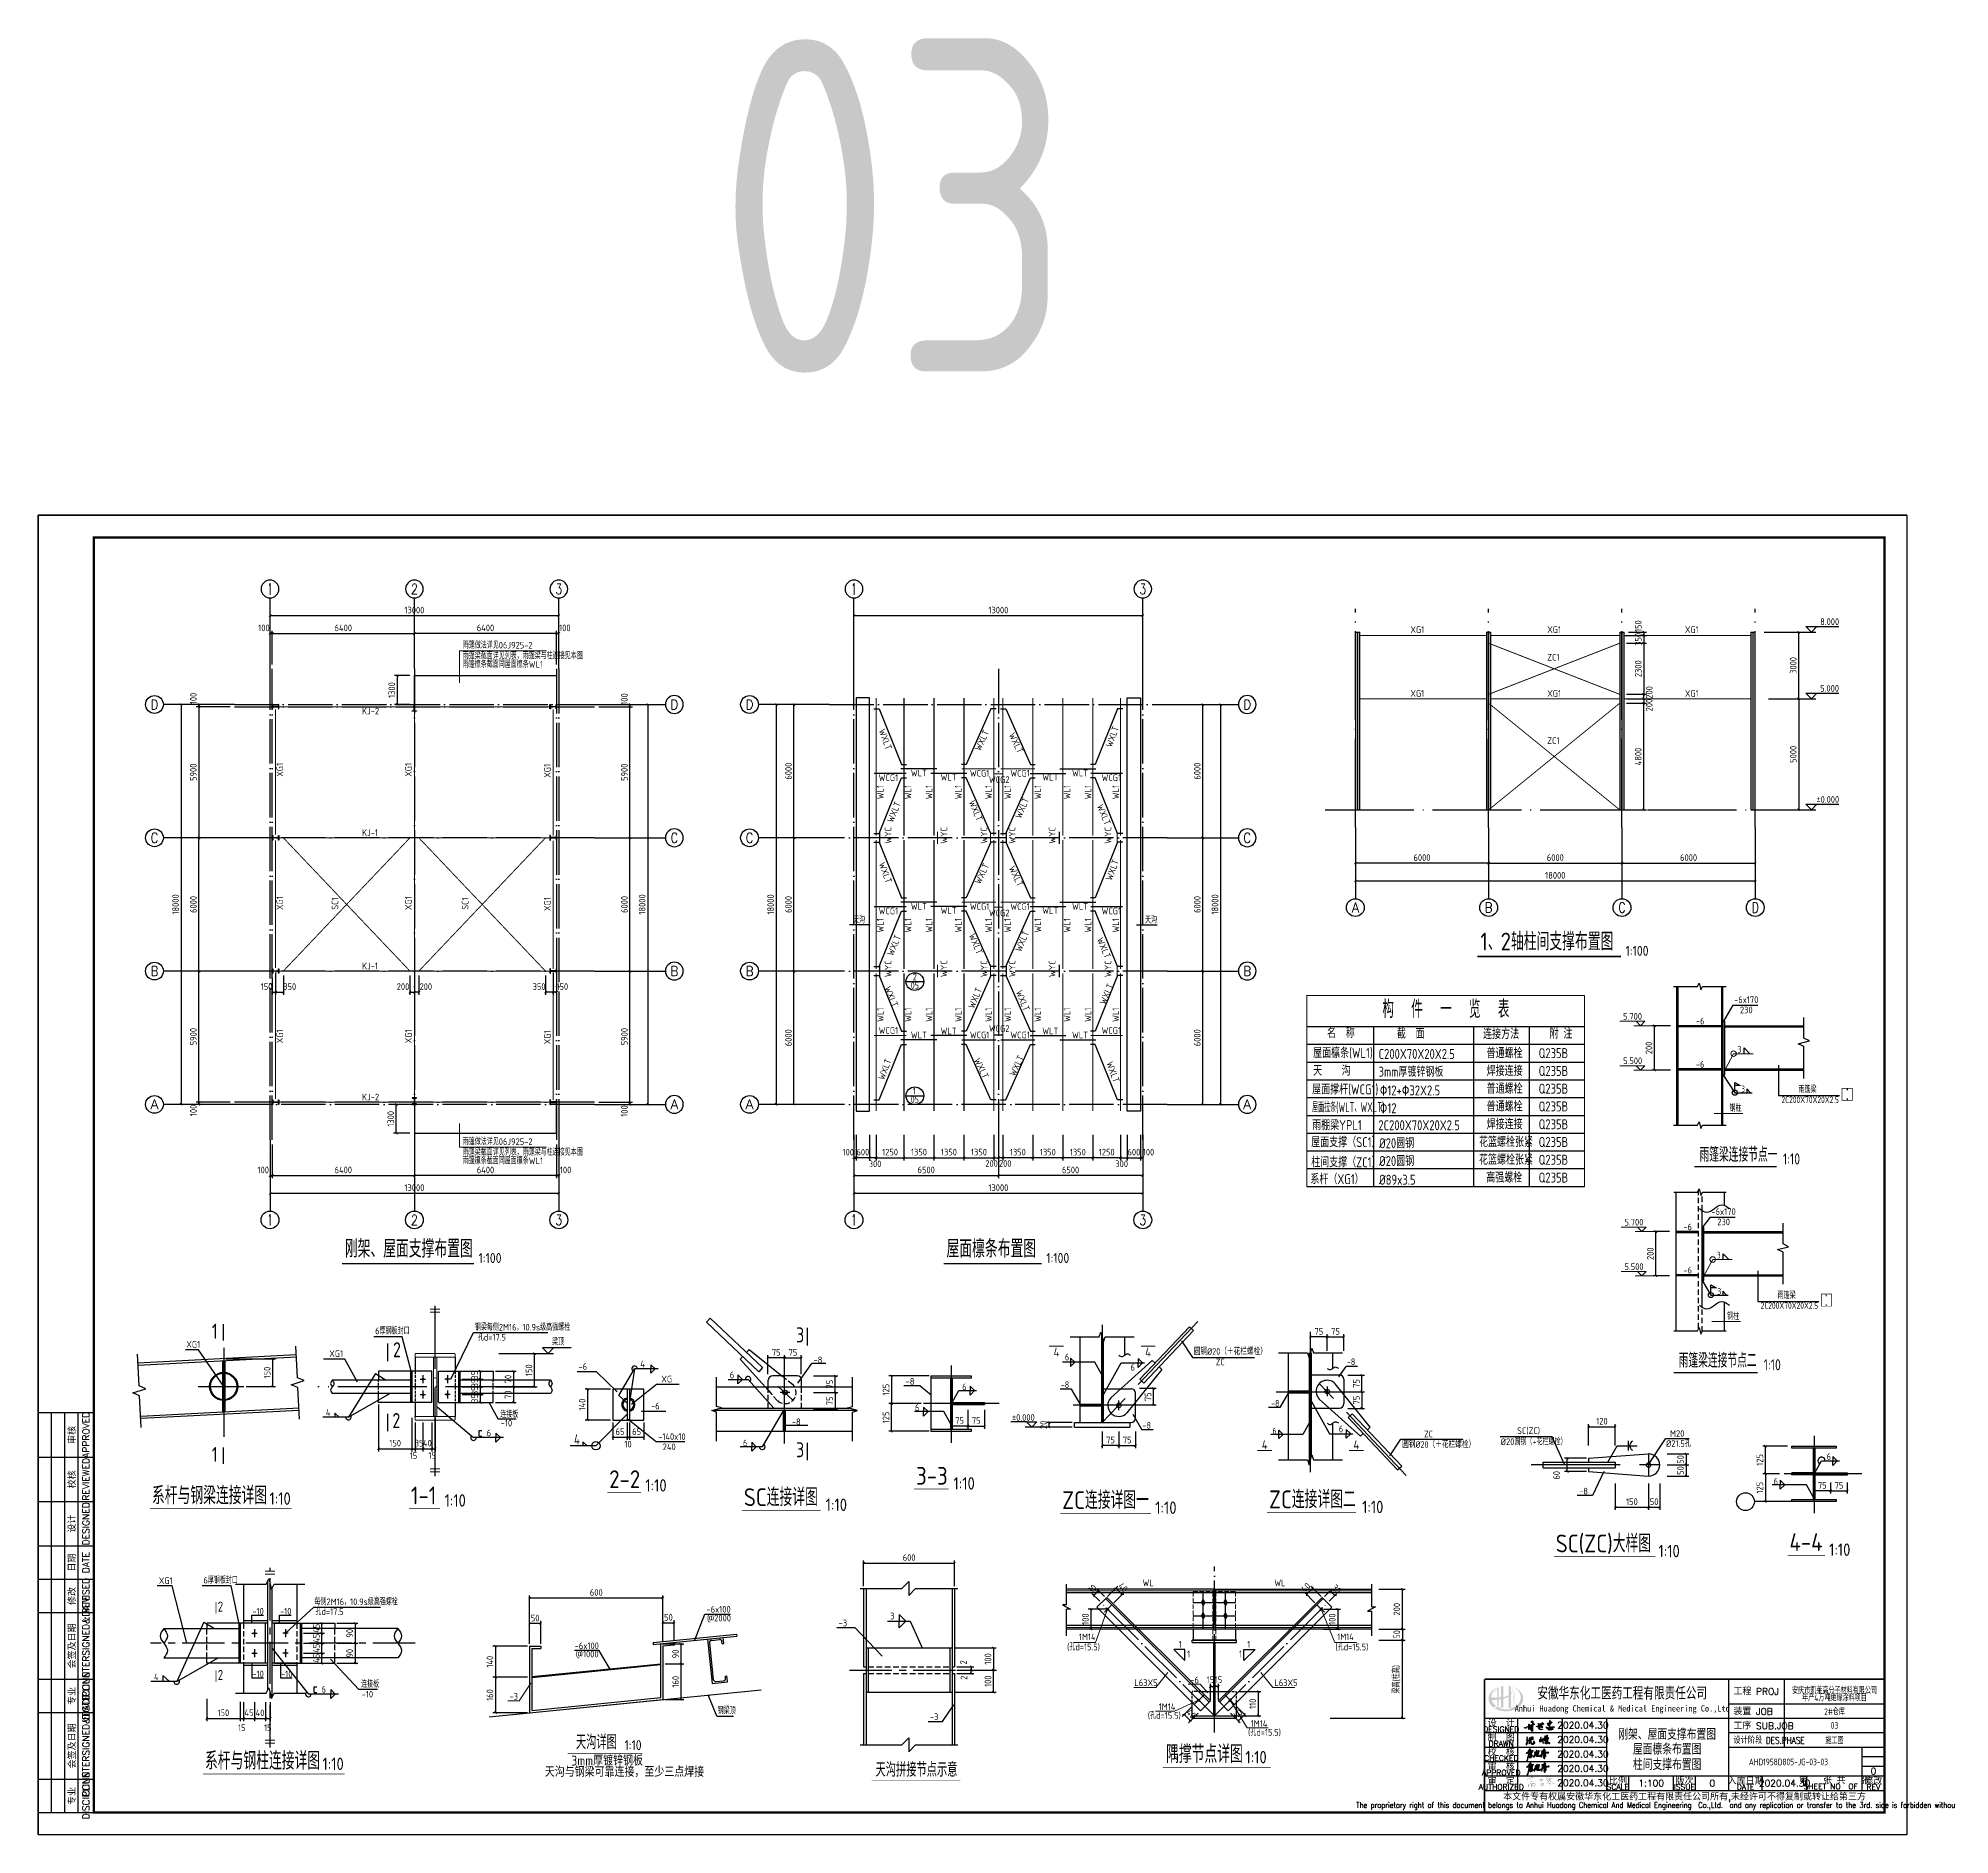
# Model space of a CAD drawing. Header units: millimetres. Extents: x 865974 to 875117, y 41124 to 44891.
# Drawn here: x 867868 to 868728, y 41124 to 41932 of the extents above; entities that cross this region are included whole.
import ezdxf
from ezdxf.enums import TextEntityAlignment as Align

# ---------------------------------------------------------------- set-up
doc = ezdxf.new("R2010")
doc.units = ezdxf.units.MM
doc.header["$LTSCALE"] = 1000
doc.header["$MEASUREMENT"] = 0
for name, pattern in [('( Hidden )', [0.375, 0.25, -0.125]), ('2', [11.4, 9, -0.9, 0.6, -0.9]), ('3', [500, 300, -200]), ('center2', [28.575, 19.05, -3.175, 3.175, -3.175]), ('DASH', [0.35, 0.25, -0.1]), ('DASHED', [117.236842, 78.157895, -39.078947]), ('DOTE', [2.42, 2, -0.2, 0.02, -0.2])]:
    doc.linetypes.add(name, pattern=pattern)
for name, color, linetype, lineweight in [('1', 4, 'Continuous', 70), ('_0', 7, 'Continuous', 25), ('D3', 62, 'Continuous', 9), ('LZ', 64, 'Continuous', 9), ('数字', 3, 'Continuous', 9), ('细实线', 1, 'Continuous', 20), ('零部件', 3, 'Continuous', 5)]:
    doc.layers.add(name, color=color, linetype=linetype, lineweight=lineweight)
for name, color, linetype in [('10', 7, 'Continuous'), ('1000', 2, 'Continuous'), ('11', 134, 'Continuous'), ('1111', 134, 'Continuous'), ('1307', 7, 'Continuous'), ('1530', 253, 'Continuous'), ('1534', 7, 'Continuous'), ('AXIS', 3, 'Continuous'), ('AXIS_TEXT', 7, 'Continuous'), ('BEAM', 4, 'DASHED'), ('COLUMN', 9, 'Continuous'), ('D1', 112, 'Continuous'), ('D2', 6, 'Continuous'), ('DIM', 7, 'Continuous'), ('DOTE', 1, 'DOTE'), ('FEN', 21, 'Continuous'), ('HATCH', 8, 'Continuous'), ('M_Prof', 2, 'Continuous'), ('M_Thin', 7, 'Continuous'), ('NUM', 7, 'Continuous'), ('OTHER', 2, 'Continuous'), ('Prof', 2, 'Continuous'), ('PUB_DIM', 3, 'Continuous'), ('PUB_TEXT', 7, 'Continuous'), ('SHI', 3, 'Continuous'), ('THIN', 7, 'Continuous'), ('WALL', 2, 'Continuous'), ('尺寸标注', 7, 'Continuous'), ('支撑', 6, 'Continuous'), ('文字', 7, 'Continuous'), ('构件表__表格和文字', 7, 'Continuous'), ('柱', 2, 'Continuous'), ('柱子', 8, 'Continuous'), ('柱集中标注', 2, 'Continuous'), ('标注', 7, 'Continuous'), ('桩', 6, 'Continuous'), ('梁', 4, 'Continuous'), ('梁虚线', 134, '3'), ('梁集中标注', 2, 'Continuous'), ('梁－点划线', 253, '2'), ('檩条', 34, 'Continuous'), ('水平标注', 2, 'Continuous'), ('焊缝标注', 3, 'Continuous'), ('索引符号标注', 253, 'Continuous'), ('轴线__点划线', 6, '2')]:
    doc.layers.add(name, color=color, linetype=linetype)
doc.styles.add('_TCH_AXIS', font='COMPLEX', dxfattribs={"bigfont": 'GBCBIG'})
doc.styles.add('COMPLEX', font='COMPLEX')
doc.styles.add('ECEC_TK', font='txt_l.shx', dxfattribs={"bigfont": 'hztxt_l.shx'})
doc.styles.add('ECEC_TQ', font='txt_l.shx', dxfattribs={"bigfont": 'hztxt_l.shx'})
doc.styles.add('ECEC_TQ_S', font='')
doc.styles.add('GBHZ', font='gbenor.shx', dxfattribs={"width": 0.9, "bigfont": 'gbcbig.shx'})
doc.styles.add('TS', font='tssdeng.shx', dxfattribs={"width": 0.8, "height": 2.5, "bigfont": 'tssdchn.shx'})
doc.styles.add('TSSD_Dimension', font='Tssdeng.shx', dxfattribs={"width": 0.7, "bigfont": 'hztxt.shx'})
doc.styles.add('TSSD_REIN', font='tssdeng.shx', dxfattribs={"width": 0.7, "bigfont": 'tssdchn.shx'})
doc.styles.get('ECEC_TQ_S').set_extended_font_data('SimSun')
doc.dimstyles.new('Y10', dxfattribs={"dimscale": 0, "dimtxt": 3, "dimasz": 0.01, "dimexe": 1.2, "dimexo": 1, "dimgap": 1, "dimtad": 1, "dimdec": 0, "dimlfac": 10, "dimzin": 0, "dimdsep": 46, "dimtxsty": 'GBHZ', "dimblk1": 'DX', "dimblk2": 'DX', "dimsah": 1, "dimcen": 0.09, "dimdle": 1, "dimadec": 0, "dimazin": 0, "dimtfac": 1, "dimtdec": 0, "dimtix": 1, "dimtmove": 2, "dimatfit": 3, "dimldrblk": 'DX', "dimfxl": 0, "dimtolj": 1, "dimtzin": 0, "dimarcsym": 0})
doc.dimstyles.new('Y100', dxfattribs={"dimscale": 0, "dimtxt": 3, "dimasz": 0.01, "dimexe": 1.2, "dimexo": 2, "dimgap": 1, "dimtad": 1, "dimdec": 0, "dimlfac": 100, "dimzin": 0, "dimdsep": 46, "dimtxsty": 'GBHZ', "dimblk": 'DX', "dimcen": 0.09, "dimdle": 1, "dimclrd": 7, "dimclre": 7, "dimclrt": 7, "dimadec": 0, "dimazin": 0, "dimtfac": 1, "dimtdec": 0, "dimtix": 1, "dimtmove": 2, "dimatfit": 3, "dimldrblk": 'DX', "dimfxl": 0, "dimtolj": 1, "dimtzin": 0, "dimarcsym": 0})

msp = doc.modelspace()

# ---------------------------------------------------------------- texts
at = {"ltscale": 2, "style": 'GBHZ'}
for p in [(868581.977, 41519.224), (868065.699, 41380.948), (868321.246, 41380.948)]:
    msp.add_text('1:100', height=4.5, rotation=0.204441, dxfattribs=at).set_placement(p)
at = {"style": 'ECEC_TK'}
for s, p in [('APPROVED', (867889.01, 41303.604)), ('审核', (867882.51, 41303.604)), ('REVIEWED', (867889.01, 41283.604)), ('校核', (867882.51, 41283.604)), ('DESIGNED', (867889.01, 41263.604)), ('设计', (867882.51, 41263.604)), ('日期', (867882.51, 41246.104)), ('DATE', (867889.01, 41246.104)), ('REVISED', (867889.01, 41231.104)), ('修改', (867882.51, 41231.104)), ('COUNTERSIGNED&DATE', (867889.01, 41208.604)), ('会签及日期', (867882.51, 41208.604)), ('DISCIPLINE', (867889.01, 41186.104)), ('专业', (867882.51, 41186.104)), ('COUNTERSIGNED&DATE', (867889.01, 41163.604)), ('会签及日期', (867882.51, 41163.604)), ('专业', (867882.51, 41141.104)), ('DISCIPLINE', (867889.01, 41141.104))]:
    msp.add_text(s, height=3, rotation=90, dxfattribs=at).set_placement(p, align=Align.MIDDLE)
for s, height, style, width, p in [('安徽华东化工医药工程有限责任公司', 5, 'ECEC_TQ_S', 0.7, (868580.459, 41187.604)), ('Anhui Huadong Chemical & Medical Engineering Co.,Ltd', 2.8, 'ECEC_TQ_S', 0.85, (868580.459, 41180.104)), ('The proprietary right of this document belongs to Anhui Huadong Chemical And Medical Engineering  Co.,Ltd.  and any replication or transfer to the 3rd. side is forbidden without its permission. ', 2.5, 'ECEC_TQ', 0.72, (868608.51, 41136.604))]:
    msp.add_text(s, height=height, dxfattribs=dict(style=style, width=width)).set_placement(p, align=Align.MIDDLE)
at = {"style": 'ECEC_TQ'}
for s, p in [('工程 PROJ', (868630.51, 41186.604)), ('装置 JOB', (868630.51, 41177.604)), ('工序 SUB.JOB', (868630.51, 41171.104))]:
    msp.add_text(s, height=3, dxfattribs=at).set_placement(p)
for s, height, p in [('DESIGNED', 2.5, (868526.01, 41171.104)), ('制  图', 3, (868526.01, 41167.604)), ('设  计', 3, (868526.01, 41174.104)), ('DRAWN', 2.5, (868526.01, 41164.604)), ('校  核', 3, (868526.01, 41161.104)), ('APPROVED', 2.5, (868526.01, 41151.604)), ('CHECKED', 2.5, (868526.01, 41158.104)), ('审  核', 3, (868526.01, 41154.604)), ('AUTHORIZED', 2.5, (868526.01, 41145.104)), ('审  定', 3, (868526.01, 41148.104)), ('SCALE', 2.5, (868578.51, 41145.104)), ('比例', 3, (868578.51, 41148.104)), ('ISSUE', 2.5, (868608.51, 41145.104)), ('版次', 3, (868608.51, 41148.104)), ('入库日期', 3, (868636.01, 41148.104)), ('DATE', 2.5, (868636.01, 41145.104)), ('第   张 共   张', 3, (868676.01, 41148.354)), ('SHEET NO  OF  ', 2.5, (868676.01, 41145.354)), ('修改', 3, (868693.51, 41148.104)), ('REV', 2.5, (868693.51, 41145.104)), ('本文件专有权属安徽华东化工医药工程有限责任公司所有,未经许可不得复制或转让给第三方', 3, (868608.51, 41140.604))]:
    msp.add_text(s, height=height, dxfattribs=at).set_placement(p, align=Align.MIDDLE)
at = {"style": 'ECEC_TQ', "width": 0.8}
msp.add_text('设计阶段 DES.PHASE', height=3, dxfattribs=at).set_placement((868630.51, 41164.604))
at = {"style": 'ECEC_TQ'}
for tag, text, p in [('2020.04.30', ' ', (868562.754, 41172.932)), ('2020.04.30', ' ', (868562.754, 41166.432)), ('2020.04.30', ' ', (868562.754, 41159.932)), ('2020.04.30', ' ', (868562.754, 41153.432)), ('0', '0', (868693.51, 41152.271)), ('2020.04.30', ' ', (868562.754, 41146.932)), ('1:100', '1:100', (868593.51, 41146.854)), ('0', '0', (868621.01, 41146.854)), ('2020.04.30', ' ', (868653.51, 41146.854))]:
    msp.add_attdef(tag, text=text, height=3, dxfattribs=at).set_placement(p, align=Align.MIDDLE)
at = {"layer": '10', "style": 'GBHZ', "width": 0.9}
for s, p in [('雨篷梁连接节点一', (868615.243, 41426.55)), ('雨篷梁连接节点二', (868605.866, 41333.899))]:
    msp.add_text(s, height=6.5, dxfattribs=at).set_placement(p)
at = {"layer": '1111', "style": 'TSSD_REIN', "width": 0.7}
for s, rotation, p in [('2C200X70X20X2.5', 0.000002, (868652.168, 41452.987)), ('雨篷梁', 359.999998, (868659.725, 41457.589)), ('钢柱', 0.000002, (868628.754, 41449.155)), ('雨篷梁', 359.999998, (868650.348, 41364.939)), ('钢柱', 0.000002, (868627.661, 41355.463)), ('2C200X70X20X2.5', 0.000002, (868642.791, 41360.336))]:
    msp.add_text(s, height=3, rotation=rotation, dxfattribs=at).set_placement(p)
at = {"layer": '1307'}
for s, height, style, width, p in [('雨篷做法详见06J925-2', 3, 'GBHZ', 0.9, (868058.597, 41657.594)), ('雨篷梁截面详见列表，雨篷梁与柱连接见本图', 3, 'GBHZ', 0.9, (868058.597, 41652.835)), ('雨篷檩条截面同屋面檩条WL1', 3, 'GBHZ', 0.9, (868058.597, 41648.962)), ('WCG1', 3, 'GBHZ', 0.9, (868245.788, 41597.949)), ('WLT', 3, 'GBHZ', 0.9, (868260.278, 41599.998)), ('WLT', 3, 'GBHZ', 0.9, (868273.667, 41598.173)), ('WCG1', 3, 'GBHZ', 0.9, (868286.85, 41599.949)), ('WCG2', 3, 'GBHZ', 0.9, (868295.431, 41597.068)), ('WCG1', 3, 'GBHZ', 0.9, (868305.055, 41599.949)), ('WLT', 3, 'GBHZ', 0.9, (868319.438, 41598.173)), ('WLT', 3, 'GBHZ', 0.9, (868332.827, 41599.998)), ('WCG1', 3, 'GBHZ', 0.9, (868346.117, 41597.949)), ('WCG1', 3, 'GBHZ', 0.9, (868245.788, 41537.949)), ('WLT', 3, 'GBHZ', 0.9, (868260.278, 41539.998)), ('WLT', 3, 'GBHZ', 0.9, (868273.667, 41538.173)), ('WCG1', 3, 'GBHZ', 0.9, (868286.85, 41539.949)), ('WCG2', 3, 'GBHZ', 0.9, (868295.431, 41537.068)), ('WCG1', 3, 'GBHZ', 0.9, (868305.055, 41539.949)), ('WLT', 3, 'GBHZ', 0.9, (868319.438, 41538.173)), ('WLT', 3, 'GBHZ', 0.9, (868332.827, 41539.998)), ('WCG1', 3, 'GBHZ', 0.9, (868346.117, 41537.949)), ('天沟', 3, 'GBHZ', 0.9, (868234.262, 41533.905)), ('天沟', 3, 'GBHZ', 0.9, (868365.692, 41533.905)), ('-6x170', 3, 'GBHZ', 0.9, (868630.824, 41498.037)), ('230', 3, 'GBHZ', 0.9, (868633.455, 41493.395)), ('WCG2', 3, 'GBHZ', 0.9, (868295.431, 41485.033)), ('5.700', 3, 'GBHZ', 0.9, (868580.861, 41490.509)), ('-6', 3, 'GBHZ', 0.9, (868613.605, 41488.369)), ('WCG1', 3, 'GBHZ', 0.9, (868245.788, 41484.152)), ('WLT', 3, 'GBHZ', 0.9, (868260.278, 41482.102)), ('WLT', 3, 'GBHZ', 0.9, (868273.667, 41483.927)), ('WCG1', 3, 'GBHZ', 0.9, (868286.85, 41482.152)), ('WCG1', 3, 'GBHZ', 0.9, (868305.055, 41482.152)), ('WLT', 3, 'GBHZ', 0.9, (868319.438, 41483.927)), ('WLT', 3, 'GBHZ', 0.9, (868332.827, 41482.102)), ('WCG1', 3, 'GBHZ', 0.9, (868346.117, 41484.152)), ('5.500', 3, 'GBHZ', 0.9, (868580.861, 41470.506)), ('-6', 3, 'GBHZ', 0.9, (868613.605, 41468.908)), ('3', 3, 'TSSD_Dimension', 0.7, (868632.408, 41475.657)), ('3', 3, 'TSSD_Dimension', 0.7, (868634, 41457.859)), ('雨篷做法详见06J925-2', 3, 'GBHZ', 0.9, (868058.597, 41434.122)), ('雨篷梁截面详见列表，雨篷梁与柱连接见本图', 3, 'GBHZ', 0.9, (868058.597, 41429.364)), ('雨篷檩条截面同屋面檩条WL1', 3, 'GBHZ', 0.9, (868058.597, 41425.49)), ('1:10', 5, 'GBHZ', 0.9, (868652.806, 41425.325, -0.009)), ('-6x170', 3, 'GBHZ', 0.9, (868620.621, 41402.638)), ('5.700', 3, 'GBHZ', 0.9, (868581.483, 41397.858)), ('-6', 3, 'GBHZ', 0.9, (868608.002, 41395.719)), ('230', 3, 'GBHZ', 0.9, (868623.252, 41397.995)), ('3', 3, 'TSSD_Dimension', 0.7, (868623.031, 41383.007)), ('5.500', 3, 'GBHZ', 0.9, (868581.483, 41377.855)), ('-6', 3, 'GBHZ', 0.9, (868608.002, 41376.258)), ('3', 3, 'TSSD_Dimension', 0.7, (868623.264, 41366.76)), ('1:10', 5, 'GBHZ', 0.9, (868644.137, 41332.675, -0.009))]:
    msp.add_text(s, height=height, dxfattribs=dict(at, style=style, width=width)).set_placement(p)
at = {"layer": '1307', "style": 'GBHZ', "width": 0.9}
for s, rotation, p in [('WXLT', 289.987198, (868245.769, 41620.739)), ('WXLT', 64.683028, (868291.515, 41611.215)), ('WXLT', 295.316972, (868304.238, 41618.808)), ('WXLT', 70.012802, (868350.705, 41612.845)), ('WL1', 90, (868248.002, 41589.742)), ('WL1', 90, (868260.486, 41589.742)), ('WL1', 90, (868269.935, 41589.742)), ('WL1', 90, (868283.096, 41589.742)), ('WL1', 90, (868296.724, 41589.742)), ('WL1', 90, (868305.288, 41589.742)), ('WL1', 90, (868318.915, 41589.742)), ('WL1', 90, (868332.076, 41589.742)), ('WL1', 90, (868341.526, 41589.742)), ('WL1', 90, (868354.009, 41589.742)), ('WXLT', 67.579919, (868252.23, 41578.949)), ('WXLT', 292.593265, (868286.248, 41588.528)), ('WXLT', 67.406735, (868309.87, 41580.773)), ('WXLT', 292.420081, (868343.911, 41586.714)), ('WYC', 90, (868251.524, 41569.736)), ('WYC', 90, (868276.635, 41569.736)), ('WYC', 90, (868294.649, 41569.736)), ('WYC', 90, (868307.363, 41569.736)), ('WYC', 90, (868325.377, 41569.736)), ('WYC', 90, (868350.487, 41569.736)), ('WXLT', 289.987198, (868245.769, 41560.739)), ('WXLT', 64.683028, (868291.515, 41551.215)), ('WXLT', 295.316972, (868304.238, 41558.808)), ('WXLT', 70.012802, (868350.705, 41552.845)), ('WL1', 90, (868248.002, 41529.742)), ('WL1', 90, (868260.486, 41529.742)), ('WL1', 90, (868269.935, 41529.742)), ('WL1', 90, (868283.096, 41529.742)), ('WL1', 90, (868296.724, 41529.742)), ('WL1', 90, (868305.288, 41529.742)), ('WL1', 90, (868318.915, 41529.742)), ('WL1', 90, (868332.076, 41529.742)), ('WL1', 90, (868341.526, 41529.742)), ('WL1', 90, (868354.009, 41529.742)), ('WXLT', 67.579919, (868252.23, 41518.949)), ('WXLT', 292.593265, (868286.248, 41528.528)), ('WXLT', 67.406735, (868309.87, 41520.773)), ('WXLT', 292.420081, (868343.911, 41526.714)), ('WYC', 90, (868251.524, 41509.691)), ('WYC', 90, (868276.635, 41509.691)), ('WYC', 90, (868294.649, 41509.691)), ('WYC', 90, (868307.363, 41509.691)), ('WYC', 90, (868325.377, 41509.691)), ('WYC', 90, (868350.487, 41509.691)), ('WXLT', 292.420081, (868248.265, 41504.802)), ('WXLT', 67.579919, (868347.876, 41497.037)), ('WXLT', 67.406735, (868288.71, 41495.214)), ('WXLT', 292.593265, (868307.408, 41502.97)), ('WL1', 90, (868248.002, 41489.506)), ('WL1', 90, (868260.486, 41489.506)), ('WL1', 90, (868269.935, 41489.506)), ('WL1', 90, (868283.096, 41489.506)), ('WL1', 90, (868296.724, 41489.506)), ('WL1', 90, (868305.288, 41489.506)), ('WL1', 90, (868318.915, 41489.506)), ('WL1', 90, (868332.076, 41489.506)), ('WL1', 90, (868341.526, 41489.506)), ('WL1', 90, (868354.009, 41489.506)), ('WXLT', 70.012802, (868248.275, 41463.117)), ('WXLT', 295.316972, (868288.605, 41472.412)), ('WXLT', 64.683028, (868307.149, 41464.819)), ('WXLT', 289.987198, (868348.199, 41471.011))]:
    msp.add_text(s, height=3, rotation=rotation, dxfattribs=at).set_placement(p)
at = {"layer": '1534', "style": 'GBHZ', "width": 0.9}
for s, p in [('8.000', (868669.572, 41668.168)), ('5.000', (868669.572, 41638.168)), ('%%P0.000', (868667.892, 41588.168))]:
    msp.add_text(s, height=3, dxfattribs=at).set_placement(p)
at = {"layer": 'AXIS', "color": 0, "style": 'GBHZ', "width": 0.9}
for s, height, p in [('1', 6.75, (867945.641, 41346.905, -0.132)), ('6厚钢板封口', 3, (868019.173, 41348.918, 0)), ('钢梁每侧2M16，10.9s级高强螺栓', 3, (868064.025, 41350.586, 0.008)), ('3', 6.75, (868208.628, 41345.248, 0.007)), ('XG1', 3, (867934.18, 41342.863, -0.092)), ('XG1', 3, (867998.534, 41338.666, 0)), ('2', 6.75, (868027.213, 41338.576, 0.007)), ('孔d=17.5', 3, (868065.344, 41346.076, 0.008)), ('梁顶', 3, (868098.803, 41343.986)), ('-6', 3, (868110.69, 41332.878, -0.091)), ('4', 3, (868138.492, 41334.007, -0.088)), ('-8', 3, (868216.504, 41335.863, -0.088)), ('XG', 3, (868147.979, 41327.207, -0.088)), ('6', 3, (868178.767, 41329.094, -0.088)), ('-8', 3, (868257.931, 41326.214)), ('6', 3, (868283.403, 41323.74)), ('-6', 3, (868143.35, 41315.106)), ('6', 3, (868262.12, 41314.408)), ('4', 3, (867996.939, 41312.212, -0.003)), ('2', 6.75, (868026.917, 41306.692, -0.001)), ('连接板', 3, (868075.446, 41311.338, 0.001)), ('-10', 3, (868075.694, 41307.439, 0.001)), ('-8', 3, (868206.737, 41308.003, -0.088)), ('SC(ZC)', 3, (868533.133, 41303.989, 37.658)), ('1', 6.75, (867945.641, 41291.427, -0.132)), ('6', 3, (868069.367, 41302.995)), ('4', 4.5, (868108.681, 41299.352, -0.088)), ('-140x10', 3, (868146.56, 41301.346, -0.088)), ('240', 3, (868148.592, 41296.736, -0.088)), ('6', 3, (868184.703, 41298.436, -0.088)), ('3', 6.75, (868208.628, 41293.545, 0.007)), ('%%C20圆钢（+花栏螺栓）', 3, (868525.783, 41299.023, 37.658)), ('%%C21.5孔', 3, (868600.162, 41298.204)), ('M20', 3, (868601.991, 41302.689, -0.088)), ('-8', 3, (868561.072, 41276.791)), ('XG1', 3, (867921.791, 41236.512, 0.001)), ('6厚钢板封口', 3, (867941.867, 41236.711, 0.001)), ('每侧2M16，10.9s级高强螺栓', 3, (867991.849, 41226.969, 0.009)), ('2', 4.5, (867948.357, 41224.1, 0.008)), ('-10', 3, (867963.906, 41222.72, 0.009)), ('-10', 3, (867976.348, 41222.72, 0.009)), ('孔d=17.5', 3, (867992.244, 41222.542, 0.009)), ('4', 3, (867919.63, 41193.192, -0.002)), ('2', 4.5, (867948.357, 41193.316, 0.008)), ('-10', 3, (867963.906, 41194.506, 0.009)), ('-10', 3, (867976.825, 41194.506, 0.009)), ('6', 3, (867995.057, 41187.575, 0.001)), ('连接板', 3, (868012.847, 41189.893, 0.002)), ('-10', 3, (868013.121, 41185.399, 0.002))]:
    msp.add_text(s, height=height, dxfattribs=at).set_placement(p)
at = {"layer": 'AXIS', "style": 'GBHZ', "width": 0.9}
for s, p in [('-6x100', (868168.296, 41223.599, 20.397)), ('@2000', (868168.504, 41219.64, 20.397)), ('3', (868250.97, 41220.576, 38.397)), ('-3', (868227.781, 41217.436, 15.397)), ('-6x100', (868108.969, 41207.174, 10)), ('@1000', (868109.442, 41203.477, 25.397)), ('-3', (868079.629, 41184.434, 15.397)), ('钢梁顶', (868173.316, 41178.01, 20.397)), ('-3', (868268.887, 41175.24, 15.397))]:
    msp.add_text(s, height=3, dxfattribs=at).set_placement(p)
at = {"layer": 'AXIS', "style": 'TSSD_REIN', "width": 0.7}
for s, p in [('安庆市凯莱高分子材料有限公司', (868676.01, 41188.88)), ('年产4万吨绝缘涂料项目', (868676.01, 41185.65)), ('2#仓库', (868676.01, 41179.354)), ('03', (868676.01, 41172.854)), ('施工图', (868676.01, 41166.354)), ('AHD1958D805-JG-03-03', (868655.287, 41156.397))]:
    msp.add_text(s, height=3, dxfattribs=at).set_placement(p, align=Align.MIDDLE)
at = {"layer": 'D1', "style": 'GBHZ', "width": 0.9}
msp.add_text('%%P0.000', height=3, dxfattribs=at).set_placement((868305.81, 41309.958))
at = {"layer": 'D3', "color": 3, "style": 'GBHZ', "width": 0.9}
for s, p in [('1M14', (868335.924, 41211.194)), ('1M14', (868452.149, 41211.194)), ('1', (868380.893, 41207.857)), ('1', (868384.631, 41203.485)), ('1', (868407.96, 41203.485)), ('1', (868411.698, 41207.857)), ('L63X5', (868360.897, 41190.536)), ('-6', (868386.091, 41191.771)), ('L63X5', (868423.914, 41190.536)), ('1M14', (868371.843, 41179.76)), ('1M14', (868413.259, 41172.168))]:
    msp.add_text(s, height=3, dxfattribs=at).set_placement(p)
at = {"layer": 'NUM', "style": 'GBHZ'}
for s, p in [('1、2轴柱间支撑布置图', (868516.563, 41521.692)), ('刚架、屋面支撑布置图', (868005.514, 41383.416)), ('屋面檩条布置图', (868276.335, 41383.416))]:
    msp.add_text(s, height=8, dxfattribs=at).set_placement(p)
at = {"layer": 'PUB_DIM', "style": 'GBHZ'}
for p in [(868325.802, 41340.888), (868367.05, 41340.888), (868419.548, 41299.202), (868460.797, 41299.202)]:
    msp.add_text('4', height=4, dxfattribs=at).set_placement(p, align=Align.MIDDLE)
at = {"layer": 'PUB_TEXT', "style": 'GBHZ'}
for s, p in [('圆钢%%C20（＋花栏螺栓）', (868387.637, 41339.662)), ('6', (868329.63, 41337.139)), ('6', (868359.186, 41332.524)), ('ZC', (868397.52, 41334.955)), ('-8', (868456.513, 41335.019)), ('-8', (868327.746, 41324.734)), ('-8', (868422.394, 41316.328)), ('-8', (868364.563, 41306.432)), ('6', (868423.016, 41303.91)), ('6', (868452.932, 41304.779)), ('圆钢%%C20（＋花栏螺栓）', (868481.384, 41297.78)), ('ZC', (868491.266, 41302.468)), ('6', (868672.505, 41292.373)), ('6', (868648.679, 41281.258))]:
    msp.add_text(s, height=3, dxfattribs=at).set_placement(p)
at = {"layer": 'PUB_TEXT', "style": 'TS', "width": 0.8}
for s, p in [('刚架、屋面支撑布置图', (868600.675, 41169.111)), ('屋面檩条布置图', (868600.675, 41162.467)), ('柱间支撑布置图', (868600.675, 41155.485))]:
    msp.add_text(s, height=5, dxfattribs=at).set_placement(p, align=Align.MIDDLE)
at = {"layer": '数字', "style": 'GBHZ', "width": 0.9}
for p in [(868330.573, 41206.636), (868451.358, 41206.636), (868366.929, 41175.811), (868412.032, 41168.22)]:
    msp.add_text('(孔d=15.5)', height=3, dxfattribs=at).set_placement(p)
at = {"layer": '文字', "color": 6, "style": 'GBHZ'}
for s, height, p in [('系杆与钢梁连接详图', 8, (867918.707, 41272.34)), ('2-2', 8, (868124.505, 41279.667)), ('1:10', 5.6, (868140.756, 41278.075)), ('3-3', 8, (868262.628, 41281.187, 0.088)), ('1:10', 5.6, (868279.462, 41278.979, 0.088)), ('1:10', 5.6, (867971.585, 41272.144)), ('1-1', 8, (868035.224, 41272.34)), ('1:10', 5.6, (868050.385, 41271.273)), ('SC连接详图', 8, (868185.114, 41271.572)), ('1:10', 5.6, (868221.938, 41269.365)), ('ZC连接详图一', 8, (868328.372, 41270.246)), ('1:10', 5.6, (868370.267, 41268.039)), ('ZC连接详图二', 8, (868421.473, 41270.578)), ('1:10', 5.6, (868463.368, 41268.371)), ('SC(ZC)大样图', 8, (868550.546, 41250.726)), ('4-4', 8, (868655.729, 41251.339)), ('1:10', 5.6, (868596.761, 41248.519)), ('1:10', 5.6, (868673.557, 41249.132)), ('天沟详图', 6.4, (868109.517, 41162.128, 15.397)), ('系杆与钢柱连接详图', 8, (867942.568, 41152.916)), ('1:10', 4.48, (868131.4, 41161.714, 15.397)), ('隅撑节点详图', 8, (868375.155, 41155.939)), ('1:10', 5.6, (868410.848, 41155.743)), ('1:10', 5.6, (867995.445, 41152.72)), ('天沟与钢梁可靠连接，至少三点焊接', 4.48, (868095.534, 41149.699, 15.397)), ('3mm厚镀锌钢板', 4.48, (868107.417, 41154.77, 15.397)), ('天沟拼接节点示意', 6.4, (868244.385, 41149.733, 15.397))]:
    msp.add_text(s, height=height, dxfattribs=at).set_placement(p)
at = {"layer": '构件表__表格和文字', "style": 'GBHZ'}
for s, height, width, p in [('构  件  一  览  表', 8, 0.9, (868472.515, 41491.281)), ('名  称', 4.5, 0.9, (868447.593, 41482.237)), ('截  面', 4.5, 0.9, (868479.007, 41481.983)), ('连接方法', 4.5, 0.9, (868517.852, 41481.82)), ('附 注', 4.5, 0.9, (868547.751, 41481.942)), ('屋面檩条(WL1)', 4.5, 0.9, (868441.346, 41473.324)), ('天    沟', 4.5, 0.9, (868441.346, 41465.324)), ('C200X70X20X2.5', 4.5, 0.9, (868470.811, 41472.836)), ('普通螺栓', 4.5, 0.9, (868519.435, 41473.197)), ('Q235B', 4.5, 0.9, (868542.856, 41473.197)), ('屋面撑杆(WCG1)', 4.5, 0.9, (868440.897, 41456.889)), ('3mm厚镀锌钢板', 4.5, 0.9, (868470.811, 41464.836)), ('焊接连接', 4.5, 0.9, (868519.435, 41465.197)), ('普通螺栓', 4.5, 0.9, (868519.435, 41457.197)), ('Q235B', 4.5, 0.9, (868542.856, 41465.197)), ('Q235B', 4.5, 0.9, (868542.856, 41457.197)), ('屋面拉条(WLT、WXLT)', 4.5, 0.6, (868440.897, 41448.889)), ('%%13012+%%13032X2.5', 4.5, 0.9, (868471.31, 41456.402)), ('普通螺栓', 4.5, 0.9, (868519.435, 41449.197)), ('Q235B', 4.5, 0.9, (868542.856, 41449.197)), ('雨棚梁YPL1', 4.5, 0.9, (868440.897, 41440.787)), ('2C200X70X20X2.5', 4.5, 0.9, (868470.695, 41440.752)), ('%%13012', 4.5, 0.9, (868471.31, 41448.402)), ('焊接连接', 4.5, 0.9, (868519.435, 41441.197)), ('Q235B', 4.5, 0.9, (868542.856, 41441.197)), ('屋面支撑（SC1）', 4.5, 0.9, (868440.464, 41433.12)), ('%%C20圆钢', 4.5, 0.9, (868471.011, 41432.632)), ('花篮螺栓张紧', 4.5, 0.9, (868515.996, 41433.23)), ('Q235B', 4.5, 0.9, (868542.856, 41433.197)), ('柱间支撑（ZC1）', 4.5, 0.9, (868440.464, 41424.098)), ('%%C20圆钢', 4.5, 0.9, (868471.011, 41424.632)), ('花篮螺栓张紧', 4.5, 0.9, (868515.996, 41425.23)), ('Q235B', 4.5, 0.9, (868542.856, 41425.197)), ('系杆（XG1）', 4.5, 0.9, (868440.115, 41416.472)), ('%%C89x3.5', 4.5, 0.9, (868471.011, 41416.212)), ('高强螺栓', 4.5, 0.9, (868519.238, 41417.21)), ('Q235B', 4.5, 0.9, (868542.856, 41417.197))]:
    msp.add_text(s, height=height, dxfattribs=dict(at, width=width)).set_placement(p)
at = {"layer": '柱集中标注', "style": 'GBHZ', "width": 0.9}
for s, p in [('XG1', (868485.136, 41664.609)), ('XG1', (868546.723, 41664.609)), ('XG1', (868608.684, 41664.609)), ('ZC1', (868546.703, 41652.154)), ('XG1', (868485.136, 41635.859)), ('XG1', (868546.723, 41635.859)), ('XG1', (868608.684, 41635.859)), ('KJ-2', (868013.233, 41627.911)), ('ZC1', (868546.703, 41614.641)), ('KJ-1', (868013.233, 41573.166)), ('KJ-1', (868013.233, 41513.166)), ('KJ-2', (868013.233, 41454.166))]:
    msp.add_text(s, height=3, dxfattribs=at).set_placement(p)
for s, p in [('XG1', (867977.752, 41599.893)), ('XG1', (868035.627, 41599.893)), ('XG1', (868098.139, 41599.439)), ('XG1', (867977.752, 41539.893)), ('SC1', (868002.596, 41540.035)), ('XG1', (868035.627, 41539.893)), ('SC1', (868061.182, 41540.035)), ('XG1', (868098.139, 41539.439)), ('XG1', (867977.752, 41479.893)), ('XG1', (868035.627, 41479.893)), ('XG1', (868098.139, 41479.439))]:
    msp.add_text(s, height=3, rotation=90, dxfattribs=at).set_placement(p)
at = {"layer": '梁集中标注', "style": 'GBHZ', "width": 0.9}
msp.add_text('03', height=150, dxfattribs=at).set_placement((868173.118, 41781.806))
at = {"layer": '水平标注', "style": 'GBHZ', "width": 0.9}
for p in [(868364.558, 41235.511, -7), (868423.879, 41235.511, -7)]:
    msp.add_text('WL', height=3, dxfattribs=at).set_placement(p)
at = {"layer": '索引符号标注', "style": 'GBHZ'}
for s, p in [('05', (868260.206, 41504.476)), ('2', (868261.145, 41508.266)), ('05', (868260.206, 41453.119)), ('1', (868261.145, 41456.909))]:
    msp.add_text(s, height=3, dxfattribs=at).set_placement(p)

# ---------------------------------------------------------------- blocks, each defined once
blk = doc.blocks.new('DX')
at = {"color": 0, "linetype": 'ByBlock', "const_width": 40}
blk.add_lwpolyline([(-54, -51), (46, 49)], dxfattribs=at)
blk = doc.blocks.new('*D10')
at = {"layer": 'Defpoints', "color": 0, "linetype": 'ByBlock', "transparency": 16777216}
for p in [(868469.96, 41234.13), (868481.51, 41234.13), (868469.96, 41216.17)]:
    blk.add_point(p, dxfattribs=at)
at = {"layer": 'dim', "color": 0, "linetype": 'ByBlock', "lineweight": -2, "transparency": 16777216}
for p, q in [((868470.96, 41234.13), (868482.71, 41234.13)), ((868481.51, 41216.18), (868481.51, 41234.12)), ((868470.96, 41216.17), (868482.71, 41216.17))]:
    blk.add_line(p, q, dxfattribs=at)
at = {"layer": 'dim', "color": 0, "linetype": 'ByBlock', "lineweight": -2, "transparency": 16777216, "xscale": 0.01, "yscale": 0.01, "zscale": 0.01}
for p, rotation in [((868481.51, 41234.13), 90), ((868481.51, 41216.17), 270)]:
    blk.add_blockref('DX', p, dxfattribs=dict(at, rotation=rotation))
at = {"layer": 'dim', "color": 0, "linetype": 'ByBlock', "transparency": 16777216, "insert": (868479.01, 41225.15), "char_height": 3, "attachment_point": 5, "rotation": 90, "style": 'GBHZ'}
blk.add_mtext('\\A1;200', dxfattribs=at)
blk = doc.blocks.new('*D11')
at = {"layer": 'Defpoints', "color": 0, "linetype": 'ByBlock', "transparency": 16777216}
for p in [(868471.96, 41211.17), (868481.51, 41211.17), (868447.98, 41176.09)]:
    blk.add_point(p, dxfattribs=at)
at = {"layer": 'dim', "color": 0, "linetype": 'ByBlock', "lineweight": -2, "transparency": 16777216}
for p, q in [((868472.96, 41211.17), (868482.71, 41211.17)), ((868481.51, 41176.1), (868481.51, 41211.16)), ((868448.98, 41176.09), (868482.71, 41176.09))]:
    blk.add_line(p, q, dxfattribs=at)
at = {"layer": 'dim', "color": 0, "linetype": 'ByBlock', "lineweight": -2, "transparency": 16777216, "xscale": 0.01, "yscale": 0.01, "zscale": 0.01}
for p, rotation in [((868481.51, 41211.17), 90), ((868481.51, 41176.09), 270)]:
    blk.add_blockref('DX', p, dxfattribs=dict(at, rotation=rotation))
at = {"layer": 'dim', "color": 0, "linetype": 'ByBlock', "transparency": 16777216, "insert": (868478.93, 41193.63), "char_height": 3, "attachment_point": 5, "rotation": 90, "style": 'GBHZ'}
blk.add_mtext('\\A1;梁高(柱高)', dxfattribs=at)
blk = doc.blocks.new('*D12')
at = {"layer": 'Defpoints', "color": 0, "transparency": 16777216}
for p in [(868397.2, 41190.36), (868397.2, 41183.13), (868398.7, 41183.13)]:
    blk.add_point(p, dxfattribs=at)
at = {"layer": 'dim', "color": 0, "lineweight": -2, "transparency": 16777216}
for p, q in [((868397.19, 41190.36), (868397.18, 41190.36)), ((868397.2, 41184.13), (868397.2, 41191.56)), ((868398.7, 41190.36), (868397.2, 41190.36)), ((868398.7, 41184.13), (868398.7, 41191.56)), ((868398.71, 41190.36), (868398.72, 41190.36))]:
    blk.add_line(p, q, dxfattribs=at)
at = {"layer": 'dim', "color": 0, "lineweight": -2, "transparency": 16777216, "xscale": 0.01, "yscale": 0.01, "zscale": 0.01}
blk.add_blockref('DX', (868397.2, 41190.36), dxfattribs=at)
at = {"layer": 'dim', "color": 0, "lineweight": -2, "transparency": 16777216, "xscale": 0.01, "yscale": 0.01, "zscale": 0.01, "rotation": 180}
blk.add_blockref('DX', (868398.7, 41190.36), dxfattribs=at)
at = {"layer": 'dim', "color": 0, "transparency": 16777216, "insert": (868398.7, 41193.36), "char_height": 3, "attachment_point": 5, "style": 'GBHZ'}
blk.add_mtext('\\A1;15', dxfattribs=at)
blk = doc.blocks.new('LS1')
at = {"layer": 'D1'}
for p, q in [((0, 10), (-5, 0)), ((-5, 0), (0, -10)), ((5, 0), (0, 10)), ((0, -10), (5, 0))]:
    blk.add_line(p, q, dxfattribs=at)
blk = doc.blocks.new('*D13')
at = {"layer": 'Defpoints', "color": 0, "transparency": 16777216}
for p in [(868445.69, 41230.12), (868451.18, 41231.37), (868447.81, 41228)]:
    blk.add_point(p, dxfattribs=at)
at = {"layer": 'dim', "color": 0, "lineweight": -2, "transparency": 16777216}
for p, q in [((868446.4, 41230.83), (868449.91, 41234.34)), ((868448.52, 41228.71), (868452.03, 41232.22)), ((868449.05, 41233.5), (868449.04, 41233.5)), ((868449.06, 41233.49), (868451.18, 41231.37)), ((868451.19, 41231.36), (868451.19, 41231.36))]:
    blk.add_line(p, q, dxfattribs=at)
at = {"layer": 'dim', "color": 0, "lineweight": -2, "transparency": 16777216, "xscale": 0.01, "yscale": 0.01, "zscale": 0.01}
for p, rotation in [((868449.06, 41233.49), 315.0000000031444), ((868451.18, 41231.37), 135.0000000031443)]:
    blk.add_blockref('DX', p, dxfattribs=dict(at, rotation=rotation))
at = {"layer": 'dim', "color": 0, "transparency": 16777216, "insert": (868451.89, 41234.2), "char_height": 3, "attachment_point": 5, "rotation": 315, "style": 'GBHZ'}
blk.add_mtext('\\A1;30', dxfattribs=at)
blk = doc.blocks.new('*D14')
at = {"layer": 'Defpoints', "color": 0, "transparency": 16777216}
for p in [(868438.39, 41231.76), (868445.69, 41230.12), (868442.86, 41227.29)]:
    blk.add_point(p, dxfattribs=at)
at = {"layer": 'dim', "color": 0, "lineweight": -2, "transparency": 16777216}
for p, q in [((868442.15, 41228), (868437.54, 41232.61)), ((868438.39, 41231.75), (868438.38, 41231.75)), ((868441.22, 41234.59), (868438.39, 41231.76)), ((868444.98, 41230.83), (868440.37, 41235.44)), ((868441.23, 41234.6), (868441.24, 41234.6))]:
    blk.add_line(p, q, dxfattribs=at)
at = {"layer": 'dim', "color": 0, "lineweight": -2, "transparency": 16777216, "xscale": 0.01, "yscale": 0.01, "zscale": 0.01}
for p, rotation in [((868438.39, 41231.76), 44.99999999764176), ((868441.22, 41234.59), 224.9999999976418)]:
    blk.add_blockref('DX', p, dxfattribs=dict(at, rotation=rotation))
at = {"layer": 'dim', "color": 0, "transparency": 16777216, "insert": (868438.04, 41234.94), "char_height": 3, "attachment_point": 5, "rotation": 45, "style": 'GBHZ'}
blk.add_mtext('\\A1;40', dxfattribs=at)
blk = doc.blocks.new('*D15')
at = {"layer": 'Defpoints', "color": 0, "transparency": 16777216}
for p in [(868444.98, 41225.17), (868444.98, 41216.17), (868452.44, 41216.17)]:
    blk.add_point(p, dxfattribs=at)
at = {"layer": 'dim', "color": 0, "lineweight": -2, "transparency": 16777216}
for p, q in [((868445.98, 41225.17), (868453.64, 41225.17)), ((868452.44, 41225.16), (868452.44, 41216.18)), ((868445.98, 41216.17), (868453.64, 41216.17))]:
    blk.add_line(p, q, dxfattribs=at)
at = {"layer": 'dim', "color": 0, "lineweight": -2, "transparency": 16777216, "xscale": 0.01, "yscale": 0.01, "zscale": 0.01}
for p, rotation in [((868452.44, 41225.17), 90), ((868452.44, 41216.17), 270)]:
    blk.add_blockref('DX', p, dxfattribs=dict(at, rotation=rotation))
at = {"layer": 'dim', "color": 0, "transparency": 16777216, "insert": (868449.94, 41220.67), "char_height": 3, "attachment_point": 5, "rotation": 90, "style": 'GBHZ'}
blk.add_mtext('\\A1;100', dxfattribs=at)
blk = doc.blocks.new('*D16')
at = {"layer": 'Defpoints', "color": 0, "transparency": 16777216}
for p in [(868396.6, 41190.36), (868395.1, 41183.13), (868396.6, 41183.13)]:
    blk.add_point(p, dxfattribs=at)
at = {"layer": 'dim', "color": 0, "lineweight": -2, "transparency": 16777216}
for p, q in [((868395.09, 41190.36), (868395.08, 41190.36)), ((868395.1, 41184.13), (868395.1, 41191.56)), ((868395.1, 41190.36), (868396.6, 41190.36)), ((868396.6, 41184.13), (868396.6, 41191.56)), ((868396.61, 41190.36), (868396.62, 41190.36))]:
    blk.add_line(p, q, dxfattribs=at)
at = {"layer": 'dim', "color": 0, "lineweight": -2, "transparency": 16777216, "xscale": 0.01, "yscale": 0.01, "zscale": 0.01}
blk.add_blockref('DX', (868395.1, 41190.36), dxfattribs=at)
at = {"layer": 'dim', "color": 0, "lineweight": -2, "transparency": 16777216, "xscale": 0.01, "yscale": 0.01, "zscale": 0.01, "rotation": 180}
blk.add_blockref('DX', (868396.6, 41190.36), dxfattribs=at)
at = {"layer": 'dim', "color": 0, "transparency": 16777216, "insert": (868395.09, 41193.36), "char_height": 3, "attachment_point": 5, "style": 'GBHZ'}
blk.add_mtext('\\A1;15', dxfattribs=at)
blk = doc.blocks.new('*D17')
at = {"layer": 'Defpoints', "color": 0, "transparency": 16777216}
for p in [(868342.61, 41231.37), (868348.1, 41230.12), (868345.98, 41228)]:
    blk.add_point(p, dxfattribs=at)
at = {"layer": 'dim', "color": 0, "lineweight": -2, "transparency": 16777216}
for p, q in [((868345.27, 41228.71), (868341.76, 41232.22)), ((868342.6, 41231.36), (868342.6, 41231.36)), ((868344.73, 41233.49), (868342.61, 41231.37)), ((868347.39, 41230.83), (868343.88, 41234.34)), ((868344.74, 41233.5), (868344.75, 41233.5))]:
    blk.add_line(p, q, dxfattribs=at)
at = {"layer": 'dim', "color": 0, "lineweight": -2, "transparency": 16777216, "xscale": 0.01, "yscale": 0.01, "zscale": 0.01}
for p, rotation in [((868342.61, 41231.37), 44.99999999685568), ((868344.73, 41233.49), 224.9999999968557)]:
    blk.add_blockref('DX', p, dxfattribs=dict(at, rotation=rotation))
at = {"layer": 'dim', "color": 0, "transparency": 16777216, "insert": (868341.9, 41234.2), "char_height": 3, "attachment_point": 5, "rotation": 45, "style": 'GBHZ'}
blk.add_mtext('\\A1;30', dxfattribs=at)
blk = doc.blocks.new('*D18')
at = {"layer": 'Defpoints', "color": 0, "transparency": 16777216}
for p in [(868348.1, 41230.12), (868355.4, 41231.76), (868350.93, 41227.29)]:
    blk.add_point(p, dxfattribs=at)
at = {"layer": 'dim', "color": 0, "lineweight": -2, "transparency": 16777216}
for p, q in [((868348.81, 41230.83), (868353.42, 41235.44)), ((868351.64, 41228), (868356.25, 41232.61)), ((868352.56, 41234.6), (868352.56, 41234.6)), ((868352.57, 41234.59), (868355.4, 41231.76)), ((868355.4, 41231.75), (868355.41, 41231.75))]:
    blk.add_line(p, q, dxfattribs=at)
at = {"layer": 'dim', "color": 0, "lineweight": -2, "transparency": 16777216, "xscale": 0.01, "yscale": 0.01, "zscale": 0.01}
for p, rotation in [((868352.57, 41234.59), 315.0000000023583), ((868355.4, 41231.76), 135.0000000023582)]:
    blk.add_blockref('DX', p, dxfattribs=dict(at, rotation=rotation))
at = {"layer": 'dim', "color": 0, "transparency": 16777216, "insert": (868355.75, 41234.94), "char_height": 3, "attachment_point": 5, "rotation": 315, "style": 'GBHZ'}
blk.add_mtext('\\A1;40', dxfattribs=at)
blk = doc.blocks.new('*D19')
at = {"layer": 'Defpoints', "color": 0, "transparency": 16777216}
for p in [(868348.81, 41225.17), (868341.35, 41216.17), (868348.81, 41216.17)]:
    blk.add_point(p, dxfattribs=at)
at = {"layer": 'dim', "color": 0, "lineweight": -2, "transparency": 16777216}
for p, q in [((868347.81, 41225.17), (868340.15, 41225.17)), ((868341.35, 41225.16), (868341.35, 41216.18)), ((868347.81, 41216.17), (868340.15, 41216.17))]:
    blk.add_line(p, q, dxfattribs=at)
at = {"layer": 'dim', "color": 0, "lineweight": -2, "transparency": 16777216, "xscale": 0.01, "yscale": 0.01, "zscale": 0.01}
for p, rotation in [((868341.35, 41225.17), 90), ((868341.35, 41216.17), 270)]:
    blk.add_blockref('DX', p, dxfattribs=dict(at, rotation=rotation))
at = {"layer": 'dim', "color": 0, "transparency": 16777216, "insert": (868338.85, 41220.67), "char_height": 3, "attachment_point": 5, "rotation": 90, "style": 'GBHZ'}
blk.add_mtext('\\A1;100', dxfattribs=at)
blk = doc.blocks.new('*D20')
at = {"layer": 'Defpoints', "color": 0, "transparency": 16777216}
for p in [(868406.9, 41188.08), (868406.9, 41177.09), (868416.67, 41177.09)]:
    blk.add_point(p, dxfattribs=at)
at = {"layer": 'dim', "color": 0, "lineweight": -2, "transparency": 16777216}
for p, q in [((868407.9, 41188.08), (868417.87, 41188.08)), ((868416.67, 41188.07), (868416.67, 41177.1)), ((868407.9, 41177.09), (868417.87, 41177.09))]:
    blk.add_line(p, q, dxfattribs=at)
at = {"layer": 'dim', "color": 0, "lineweight": -2, "transparency": 16777216, "xscale": 0.01, "yscale": 0.01, "zscale": 0.01}
for p, rotation in [((868416.67, 41188.08), 90), ((868416.67, 41177.09), 270)]:
    blk.add_blockref('DX', p, dxfattribs=dict(at, rotation=rotation))
at = {"layer": 'dim', "color": 0, "transparency": 16777216, "insert": (868414.17, 41182.58), "char_height": 3, "attachment_point": 5, "rotation": 90, "style": 'GBHZ'}
blk.add_mtext('\\A1;110', dxfattribs=at)
blk = doc.blocks.new('*D21')
at = {"layer": 'Defpoints', "color": 0, "linetype": 'ByBlock', "transparency": 16777216}
for p in [(868469.96, 41216.17), (868469.96, 41211.17), (868481.51, 41211.17)]:
    blk.add_point(p, dxfattribs=at)
at = {"layer": 'dim', "color": 0, "linetype": 'ByBlock', "lineweight": -2, "transparency": 16777216}
for p, q in [((868470.96, 41216.17), (868482.71, 41216.17)), ((868481.51, 41216.16), (868481.51, 41211.18)), ((868470.96, 41211.17), (868482.71, 41211.17))]:
    blk.add_line(p, q, dxfattribs=at)
at = {"layer": 'dim', "color": 0, "linetype": 'ByBlock', "lineweight": -2, "transparency": 16777216, "xscale": 0.01, "yscale": 0.01, "zscale": 0.01}
for p, rotation in [((868481.51, 41216.17), 90), ((868481.51, 41211.17), 270)]:
    blk.add_blockref('DX', p, dxfattribs=dict(at, rotation=rotation))
at = {"layer": 'dim', "color": 0, "linetype": 'ByBlock', "transparency": 16777216, "insert": (868479.01, 41213.8), "char_height": 3, "attachment_point": 5, "rotation": 90, "style": 'GBHZ'}
blk.add_mtext('\\A1;50', dxfattribs=at)
blk = doc.blocks.new('*D22')
at = {"layer": 'Defpoints', "color": 0, "transparency": 16777216}
for p in [(868403.45, 41179.11), (868406.28, 41181.94), (868410.53, 41177.68)]:
    blk.add_point(p, dxfattribs=at)
at = {"layer": 'dim', "color": 0, "lineweight": -2, "transparency": 16777216}
for p, q in [((868404.15, 41178.4), (868408.55, 41174)), ((868406.98, 41181.23), (868411.38, 41176.83)), ((868407.7, 41174.85), (868407.69, 41174.84)), ((868407.71, 41174.85), (868410.53, 41177.68)), ((868410.54, 41177.69), (868410.55, 41177.7))]:
    blk.add_line(p, q, dxfattribs=at)
at = {"layer": 'dim', "color": 0, "lineweight": -2, "transparency": 16777216, "xscale": 0.01, "yscale": 0.01, "zscale": 0.01}
for p, rotation in [((868410.53, 41177.68), 225), ((868407.71, 41174.85), 45)]:
    blk.add_blockref('DX', p, dxfattribs=dict(at, rotation=rotation))
at = {"layer": 'dim', "color": 0, "transparency": 16777216, "insert": (868407.35, 41178.04), "char_height": 3, "attachment_point": 5, "rotation": 45, "style": 'GBHZ'}
blk.add_mtext('\\A1;40', dxfattribs=at)
blk = doc.blocks.new('*D23')
at = {"layer": 'Defpoints', "color": 0, "transparency": 16777216}
for p in [(868387.52, 41181.94), (868390.34, 41179.11), (868383.26, 41177.68)]:
    blk.add_point(p, dxfattribs=at)
at = {"layer": 'dim', "color": 0, "lineweight": -2, "transparency": 16777216}
for p, q in [((868386.81, 41181.23), (868382.41, 41176.83)), ((868389.64, 41178.4), (868385.24, 41174)), ((868383.25, 41177.69), (868383.24, 41177.7)), ((868386.09, 41174.85), (868383.26, 41177.68)), ((868386.09, 41174.85), (868386.1, 41174.84))]:
    blk.add_line(p, q, dxfattribs=at)
at = {"layer": 'dim', "color": 0, "lineweight": -2, "transparency": 16777216, "xscale": 0.01, "yscale": 0.01, "zscale": 0.01}
for p, rotation in [((868383.26, 41177.68), 315), ((868386.09, 41174.85), 135)]:
    blk.add_blockref('DX', p, dxfattribs=dict(at, rotation=rotation))
at = {"layer": 'dim', "color": 0, "transparency": 16777216, "insert": (868386.44, 41178.04), "char_height": 3, "attachment_point": 5, "rotation": 315, "style": 'GBHZ'}
blk.add_mtext('\\A1;40', dxfattribs=at)
blk = doc.blocks.new('A$C744C32FA')
at = {"const_width": 30}
for points in [[(-2326, 582), (-2064, 692), (-1816, 796), (-1490, 848), (-1270, 844)], [(-1936, 1093), (-1737, 1077), (-1648, 1041), (-1810, 905)], [(-1731, 663), (-1881, 583), (-1870, 98)], [(-1827, 396), (-1624, 407), (-1683, 178), (-1785, 172)], [(-164, 18), (-164, 609), (181, 609), (259, 574), (264, 359)], [(-164, 314), (-7, 353), (104, 403)], [(-134, 116), (-29, 188), (93, 237), (170, 221), (209, 331), (264, 359)], [(942, 898), (1107, 926), (1169, 977), (1294, 1000)], [(948, 580), (1073, 676), (1203, 739), (1357, 744), (1391, 773)], [(1507, 561), (1490, 391), (1400, 274), (1309, 157), (1214, 34), (1126, -80), (1076, -119)], [(1096, 313), (1232, 433), (1357, 563), (1402, 586)], [(1192, 881), (1164, 478), (1155, 349)], [(1369, -2), (1421, -24), (1477, -51)], [(1510, 451), (1603, 321), (1697, 211), (1854, 88), (1967, -1), (2044, -62), (2137, -96), (2323, -163), (2364, -162), (2404, -149), (2384, -156)], [(1530, 654), (1647, 720), (1785, 749), (1891, 785), (2007, 796)], [(1541, 978), (1734, 989), (1818, 1000), (1872, 989)], [(1603, 465), (1698, 528), (1794, 557), (1966, 568), (2003, 590)], [(1706, 987), (1698, 528)], [(-2108, -913), (-2158, -364), (-1863, -238), (-1491, -154), (-1069, -179), (-858, -255), (-909, -331), (-1198, -765)], [(-1677, -676), (-1677, -347)], [(-1677, -415), (-1452, -396), (-1441, -504), (-1677, -676)], [(-238, -177), (-238, -696)], [(-193, -327), (-59, -250), (154, -178), (450, -162), (558, -210), (534, -366), (450, -489), (346, -609)], [(-47, -485), (45, -414), (178, -350), (322, -338)], [(-3, -681), (142, -597), (326, -529), (398, -549)], [(1332, -239), (1431, -185), (1526, -163), (1671, -155), (1722, -174), (1703, -260), (1445, -564)]]:
    blk.add_lwpolyline(points, dxfattribs=at)
blk = doc.blocks.new('ZYC')
h = blk.add_hatch()
h.set_pattern_fill('ANSI31', color=256, scale=0.01, style=0)
h.paths.add_polyline_path([(0.191716, 0.193383), (0.190548, 0.202253), (0.193921, 0.209), (0.201718, 0.213388), (0.217472, 0.22272), (0.225169, 0.22774), (0.240061, 0.238394), (0.258667, 0.248519), (0.268004, 0.25352), (0.28674, 0.263401), (0.294628, 0.264902), (0.298717, 0.265243), (0.306745, 0.265068), (0.308789, 0.264548), (0.309735, 0.261709), (0.308412, 0.260067), (0.297475, 0.244701), (0.290436, 0.237662), (0.27507, 0.226725), (0.252355, 0.212968), (0.241647, 0.204333), (0.223391, 0.185047), (0.223622, 0.181464), (0.224421, 0.179466), (0.226725, 0.176712), (0.25062, 0.191577), (0.262092, 0.200013), (0.283406, 0.218389), (0.297409, 0.232393), (0.304411, 0.239395), (0.318415, 0.253398), (0.320906, 0.2583), (0.321641, 0.261237), (0.321749, 0.266735), (0.319516, 0.270611), (0.318508, 0.272625), (0.316748, 0.276738), (0.301969, 0.277631), (0.294072, 0.276555), (0.280072, 0.271736), (0.264068, 0.263734), (0.256066, 0.259733), (0.240061, 0.251731), (0.233868, 0.248283), (0.230965, 0.245742), (0.226725, 0.240061), (0.214987, 0.236586), (0.209117, 0.233284), (0.200051, 0.225058), (0.192716, 0.217722), (0.189048, 0.214055), (0.181713, 0.20672), (0.175712, 0.20672), (0.172711, 0.20672), (0.166709, 0.20672), (0.172241, 0.193666), (0.177845, 0.187261), (0.190049, 0.180046), (0.195383, 0.177379), (0.198051, 0.176045), (0.203385, 0.173378), (0.207386, 0.173378), (0.209387, 0.173378), (0.213388, 0.173378), (0.213388, 0.177379), (0.213388, 0.179379), (0.213388, 0.18338), (0.203895, 0.184399), (0.19865, 0.18682)], flags=17)
h.paths.add_polyline_path([(0.260067, 0.325083), (0.264264, 0.330433), (0.265218, 0.335201), (0.263401, 0.341754), (0.273403, 0.351757), (0.278405, 0.356758), (0.288407, 0.366761), (0.291736, 0.3701), (0.290871, 0.376157), (0.28674, 0.37843), (0.278712, 0.378605), (0.274623, 0.378265), (0.266735, 0.376763), (0.252423, 0.368751), (0.245056, 0.365067), (0.230059, 0.358425), (0.229248, 0.364334), (0.231514, 0.368865), (0.236727, 0.371762), (0.24131, 0.378456), (0.242225, 0.383948), (0.240061, 0.391767), (0.237394, 0.394434), (0.23606, 0.395768), (0.233393, 0.398435), (0.230812, 0.400649), (0.226589, 0.399804), (0.225058, 0.396768), (0.223796, 0.391416), (0.22476, 0.38756), (0.228392, 0.383431), (0.228282, 0.380033), (0.227931, 0.378275), (0.226725, 0.375096), (0.210128, 0.354559), (0.200583, 0.345014), (0.180046, 0.328417), (0.176798, 0.323736), (0.172234, 0.322025), (0.166709, 0.323416), (0.178469, 0.342442), (0.183551, 0.352606), (0.191716, 0.373429), (0.201873, 0.398707), (0.206875, 0.411378), (0.216722, 0.436778), (0.22205, 0.441004), (0.226849, 0.441964), (0.233393, 0.440113), (0.248453, 0.432139), (0.25582, 0.427786), (0.270069, 0.41844), (0.272101, 0.414456), (0.275664, 0.412674), (0.280072, 0.413439), (0.283545, 0.409176), (0.284465, 0.405498), (0.283406, 0.400102), (0.280739, 0.400102), (0.279405, 0.400102), (0.276738, 0.400102), (0.276738, 0.396101), (0.276738, 0.394101), (0.276738, 0.3901), (0.28136, 0.388617), (0.285266, 0.389733), (0.288407, 0.393434), (0.294513, 0.396574), (0.297302, 0.401595), (0.296743, 0.408438), (0.288829, 0.417849), (0.283914, 0.422062), (0.273403, 0.428443), (0.271371, 0.432428), (0.267808, 0.434209), (0.263401, 0.433444), (0.255242, 0.439075), (0.251443, 0.442528), (0.245063, 0.450115), (0.250169, 0.45385), (0.253741, 0.455041), (0.260067, 0.455117), (0.278071, 0.461118), (0.287073, 0.464119), (0.305078, 0.47012), (0.307079, 0.469454), (0.308079, 0.46912), (0.310079, 0.468453), (0.308047, 0.464468), (0.304484, 0.462687), (0.300077, 0.463452), (0.298029, 0.461617), (0.297467, 0.459366), (0.29841, 0.456784), (0.29992, 0.453737), (0.30418, 0.452885), (0.306745, 0.455117), (0.317554, 0.46467), (0.323777, 0.468819), (0.336753, 0.475122), (0.340537, 0.478163), (0.341693, 0.48221), (0.340087, 0.486791), (0.336555, 0.489096), (0.331527, 0.48742), (0.330085, 0.483457), (0.321138, 0.480474), (0.316169, 0.479764), (0.306745, 0.480123), (0.280007, 0.473028), (0.266668, 0.46936), (0.240061, 0.461785), (0.207415, 0.451644), (0.191305, 0.445603), (0.160041, 0.431777), (0.160041, 0.434445), (0.160041, 0.435778), (0.160041, 0.438446), (0.175951, 0.452059), (0.184342, 0.458436), (0.201718, 0.47012), (0.208786, 0.474159), (0.212013, 0.478769), (0.213388, 0.486791), (0.216455, 0.489686), (0.2192, 0.490602), (0.223391, 0.490125), (0.229399, 0.500791), (0.2324, 0.506125), (0.238394, 0.516799), (0.240292, 0.524601), (0.23989, 0.529424), (0.236727, 0.536804), (0.23122, 0.540793), (0.226675, 0.541702), (0.220056, 0.540138), (0.210721, 0.53547), (0.206053, 0.533136), (0.196717, 0.528469), (0.198138, 0.538459), (0.198805, 0.543461), (0.200051, 0.553475), (0.196461, 0.554633), (0.193383, 0.556809), (0.184756, 0.554008), (0.180368, 0.550816), (0.175045, 0.543472), (0.17106, 0.54144), (0.169278, 0.537877), (0.170044, 0.53347), (0.172586, 0.532424), (0.174961, 0.533017), (0.176712, 0.535137), (0.179281, 0.539518), (0.183438, 0.541299), (0.188382, 0.540138), (0.181593, 0.526145), (0.177529, 0.519371), (0.168376, 0.506796), (0.153706, 0.492126), (0.146371, 0.484791), (0.1317, 0.47012), (0.128502, 0.463222), (0.125929, 0.459914), (0.120031, 0.455117), (0.119718, 0.451241), (0.121465, 0.448329), (0.125032, 0.446781), (0.14237, 0.464119), (0.151039, 0.472788), (0.168376, 0.490125), (0.176855, 0.50538), (0.184361, 0.512491), (0.200051, 0.520133), (0.209619, 0.525556), (0.215731, 0.527084), (0.226725, 0.526802), (0.227399, 0.518581), (0.226187, 0.513733), (0.221723, 0.506796), (0.205052, 0.490125), (0.196717, 0.48179), (0.180046, 0.465119), (0.164681, 0.45382), (0.157012, 0.448152), (0.141703, 0.436778), (0.125543, 0.421827), (0.116221, 0.415266), (0.096691, 0.405104), (0.075353, 0.394434), (0.064683, 0.3891), (0.043344, 0.37843), (0.039561, 0.375389), (0.038404, 0.371342), (0.04001, 0.366761), (0.044025, 0.366183), (0.046402, 0.366579), (0.050013, 0.368428), (0.072366, 0.379063), (0.083391, 0.384742), (0.105027, 0.396768), (0.108068, 0.400552), (0.112115, 0.401708), (0.116697, 0.400102), (0.119301, 0.403486), (0.121159, 0.404972), (0.125032, 0.406771), (0.129622, 0.401536), (0.130984, 0.396997), (0.130033, 0.3901), (0.132416, 0.389778), (0.133821, 0.388841), (0.135035, 0.386766), (0.137361, 0.391613), (0.137763, 0.394832), (0.136702, 0.400102), (0.139084, 0.400424), (0.14049, 0.401361), (0.141703, 0.403437), (0.142311, 0.400158), (0.143727, 0.39827), (0.146704, 0.396768), (0.146704, 0.383431), (0.146704, 0.376763), (0.146704, 0.363426), (0.140696, 0.341072), (0.138346, 0.329655), (0.135035, 0.306745), (0.132367, 0.293408), (0.131034, 0.28674), (0.128366, 0.273403), (0.127033, 0.268069), (0.126366, 0.265401), (0.125032, 0.260067), (0.122365, 0.24673), (0.121031, 0.240061), (0.118364, 0.226725), (0.11356, 0.208243), (0.111552, 0.198873), (0.108361, 0.180046), (0.102725, 0.164542), (0.100682, 0.156368), (0.098359, 0.140036), (0.09169, 0.113362), (0.088356, 0.100026), (0.081688, 0.073352), (0.078954, 0.060999), (0.07691, 0.054867), (0.071685, 0.043344), (0.0677, 0.041312), (0.065919, 0.037749), (0.066684, 0.033342), (0.064309, 0.030053), (0.059994, 0.029334), (0.056681, 0.031675), (0.055039, 0.032998), (0.0522, 0.032051), (0.05168, 0.030008), (0.050619, 0.024737), (0.051021, 0.021518), (0.053347, 0.016671), (0.058015, 0.016671), (0.060349, 0.016671), (0.065017, 0.016671), (0.072748, 0.023017), (0.076093, 0.027477), (0.08002, 0.036676), (0.096852, 0.082021), (0.10329, 0.105741), (0.111695, 0.153373), (0.123489, 0.195437), (0.128188, 0.21692), (0.135035, 0.260067), (0.139151, 0.267954), (0.14028, 0.272845), (0.140036, 0.281739), (0.142036, 0.283739), (0.143037, 0.28474), (0.145037, 0.28674), (0.143542, 0.294629), (0.143202, 0.298717), (0.14337, 0.306745), (0.145753, 0.307067), (0.147158, 0.308004), (0.148371, 0.310079), (0.151852, 0.30332), (0.152939, 0.299332), (0.153373, 0.291741), (0.1596, 0.295381), (0.16241, 0.299597), (0.163375, 0.306745), (0.166043, 0.306745), (0.167376, 0.306745), (0.170044, 0.306745), (0.175842, 0.313591), (0.179298, 0.316701), (0.186714, 0.321749), (0.209947, 0.339025), (0.223075, 0.346279), (0.250064, 0.356758), (0.256309, 0.362147), (0.262023, 0.363575), (0.270069, 0.361759), (0.258066, 0.349756), (0.252065, 0.343755), (0.240061, 0.331752), (0.221278, 0.318573), (0.211941, 0.311904), (0.193383, 0.29841), (0.19135, 0.294425), (0.187788, 0.292643), (0.18338, 0.293408), (0.182047, 0.288074), (0.18138, 0.285406), (0.180046, 0.280072), (0.184714, 0.280072), (0.187048, 0.280072), (0.191716, 0.280072), (0.206195, 0.295761), (0.214909, 0.302731), (0.233393, 0.313414), (0.233393, 0.310079), (0.233393, 0.308412), (0.233393, 0.305078), (0.218728, 0.293893), (0.212196, 0.286272), (0.203385, 0.270069), (0.200631, 0.267765), (0.198634, 0.266966), (0.19505, 0.266735), (0.189666, 0.263481), (0.18728, 0.259664), (0.186714, 0.253398), (0.189781, 0.250503), (0.192527, 0.249588), (0.196717, 0.250064), (0.210088, 0.262029), (0.216756, 0.268031), (0.230059, 0.280072), (0.233393, 0.280072), (0.233393, 0.283406), (0.241741, 0.284611), (0.245996, 0.286029), (0.253398, 0.290074), (0.253398, 0.288741), (0.253398, 0.28674), (0.260067, 0.28674), (0.263401, 0.28674), (0.263401, 0.289407), (0.263401, 0.290741), (0.263401, 0.293408), (0.268765, 0.293057), (0.27265, 0.295276), (0.27507, 0.300077), (0.276013, 0.302659), (0.275451, 0.30491), (0.273403, 0.306745), (0.262225, 0.306789), (0.255894, 0.30481), (0.24673, 0.29841), (0.245088, 0.297087), (0.242248, 0.298033), (0.241729, 0.300077), (0.247981, 0.31079), (0.251728, 0.3159)])
h.paths.add_polyline_path([(0.172311, 0.351862), (0.151706, 0.320082), (0.148813, 0.335949), (0.149997, 0.345425), (0.156707, 0.360092), (0.156707, 0.372762), (0.156707, 0.379097), (0.156707, 0.391767), (0.151817, 0.400719), (0.150635, 0.406629), (0.151706, 0.416773), (0.165234, 0.42378), (0.172311, 0.426813), (0.186714, 0.431777), (0.191949, 0.436367), (0.196489, 0.437729), (0.203385, 0.436778), (0.200919, 0.423723), (0.198862, 0.417208), (0.193383, 0.405104), (0.180884, 0.369351)], flags=16)
h = blk.add_hatch()
h.set_pattern_fill('ANSI31', color=256, scale=0.01, style=0)
h.paths.add_polyline_path([(0.43011, 0.364093), (0.43011, 0.382765), (0.43011, 0.420108), (0.42674, 0.42542), (0.425073, 0.428087), (0.421775, 0.433444), (0.420561, 0.431369), (0.419156, 0.430432), (0.416773, 0.43011), (0.418678, 0.415427), (0.419679, 0.408091), (0.421775, 0.393434), (0.419006, 0.369579), (0.418668, 0.357391), (0.420108, 0.333419), (0.41744, 0.328084), (0.416107, 0.325417), (0.413439, 0.320082), (0.414054, 0.309347), (0.413343, 0.303662), (0.410105, 0.293408), (0.399991, 0.290918), (0.394373, 0.286237), (0.3901, 0.276738), (0.380676, 0.253935), (0.376645, 0.242177), (0.370095, 0.218389), (0.370095, 0.208387), (0.370095, 0.203385), (0.370095, 0.193383), (0.375842, 0.191199), (0.380817, 0.192305), (0.385099, 0.196717), (0.391767, 0.210054), (0.395101, 0.216722), (0.40177, 0.230059), (0.408931, 0.250792), (0.412599, 0.261129), (0.420108, 0.281739), (0.437767, 0.278859), (0.447218, 0.274133), (0.460118, 0.261734), (0.478724, 0.251609), (0.48806, 0.246608), (0.506796, 0.236727), (0.514554, 0.239101), (0.520234, 0.238155), (0.526802, 0.233393), (0.553475, 0.233393), (0.566812, 0.233393), (0.593485, 0.233393), (0.62211, 0.240615), (0.63627, 0.245335), (0.663503, 0.256732), (0.667504, 0.258733), (0.669505, 0.259733), (0.673506, 0.261734), (0.673506, 0.265068), (0.673506, 0.266735), (0.673506, 0.270069), (0.65194, 0.26343), (0.641248, 0.259755), (0.620159, 0.251731), (0.606822, 0.249064), (0.600154, 0.24773), (0.586817, 0.245063), (0.583483, 0.244396), (0.581816, 0.244062), (0.578481, 0.243396), (0.555142, 0.243396), (0.543472, 0.243396), (0.520133, 0.243396), (0.507672, 0.251585), (0.500819, 0.255011), (0.486791, 0.260067), (0.482384, 0.259302), (0.478821, 0.261083), (0.476789, 0.265068), (0.468212, 0.269419), (0.464099, 0.272162), (0.456784, 0.278405), (0.44933, 0.281676), (0.445738, 0.284191), (0.440113, 0.290074), (0.434588, 0.288683), (0.430024, 0.290394), (0.426776, 0.295076), (0.421963, 0.300651), (0.42138, 0.307062), (0.425109, 0.313414), (0.425389, 0.319104), (0.426579, 0.322279), (0.43011, 0.32675)])
h.paths.add_polyline_path([(0.403437, 0.278405), (0.406483, 0.276895), (0.407335, 0.272635), (0.405104, 0.270069), (0.400789, 0.261552), (0.399657, 0.256267), (0.400102, 0.24673), (0.39271, 0.233425), (0.389042, 0.226756), (0.381764, 0.213388), (0.381342, 0.220741), (0.38169, 0.224569), (0.383431, 0.231726), (0.387336, 0.251661), (0.391694, 0.261829)], flags=16)
h.paths.add_polyline_path([(0.588484, 0.380097), (0.597359, 0.395706), (0.599993, 0.405487), (0.600154, 0.423442), (0.602821, 0.427443), (0.604155, 0.429443), (0.606822, 0.433444), (0.609698, 0.450594), (0.610376, 0.459401), (0.610156, 0.476789), (0.598944, 0.481275), (0.592073, 0.482039), (0.580149, 0.480123), (0.570106, 0.473686), (0.564651, 0.470958), (0.553475, 0.466786), (0.532919, 0.449159), (0.522205, 0.440789), (0.500128, 0.425109), (0.49688, 0.420428), (0.492316, 0.418716), (0.486791, 0.420108), (0.491278, 0.43132), (0.492041, 0.438191), (0.490125, 0.450115), (0.494812, 0.458618), (0.496281, 0.463759), (0.496794, 0.473455), (0.499861, 0.47635), (0.502606, 0.477265), (0.506796, 0.476789), (0.506796, 0.471454), (0.506796, 0.468787), (0.506796, 0.463452), (0.509464, 0.463452), (0.510797, 0.463452), (0.513465, 0.463452), (0.515512, 0.465287), (0.516075, 0.467538), (0.515132, 0.47012), (0.510092, 0.473944), (0.508393, 0.479041), (0.510131, 0.485124), (0.507303, 0.490115), (0.504099, 0.492404), (0.498461, 0.49346), (0.488222, 0.480646), (0.484231, 0.472663), (0.480123, 0.456784), (0.480123, 0.446114), (0.480123, 0.44078), (0.480123, 0.43011), (0.479456, 0.426109), (0.479123, 0.424109), (0.478456, 0.420108), (0.476455, 0.408104), (0.475455, 0.402103), (0.473455, 0.3901), (0.476237, 0.379607), (0.477248, 0.374214), (0.478456, 0.363426), (0.481123, 0.342088), (0.482457, 0.331418), (0.485124, 0.310079), (0.485298, 0.298264), (0.487209, 0.291767), (0.49346, 0.281739), (0.496025, 0.279507), (0.500285, 0.280359), (0.501795, 0.283406), (0.503893, 0.285053), (0.503893, 0.288427), (0.501795, 0.290074), (0.499128, 0.306078), (0.497794, 0.31408), (0.495127, 0.330085), (0.489921, 0.35095), (0.488548, 0.361927), (0.488458, 0.383431), (0.486111, 0.392492), (0.486514, 0.398136), (0.490125, 0.406771), (0.501156, 0.411552), (0.506476, 0.415099), (0.515132, 0.423442), (0.518173, 0.427226), (0.52222, 0.428382), (0.526802, 0.426776), (0.528325, 0.424212), (0.526432, 0.420426), (0.523467, 0.420108), (0.523467, 0.406771), (0.526802, 0.406771), (0.526802, 0.410105), (0.528135, 0.410105), (0.528802, 0.410105), (0.530136, 0.410105), (0.530136, 0.3901), (0.530136, 0.380097), (0.530136, 0.360092), (0.528293, 0.359691), (0.5264, 0.361584), (0.526802, 0.363426), (0.523467, 0.363426), (0.523467, 0.336753), (0.528881, 0.328693), (0.530475, 0.323117), (0.530136, 0.313414), (0.528802, 0.313414), (0.526802, 0.313414), (0.526802, 0.283406), (0.526802, 0.270069), (0.524959, 0.270471), (0.523066, 0.268578), (0.523467, 0.266735), (0.520133, 0.266735), (0.520133, 0.253398), (0.522801, 0.253398), (0.524134, 0.253398), (0.526802, 0.253398), (0.525278, 0.250835), (0.527171, 0.247049), (0.530136, 0.24673), (0.530136, 0.249397), (0.530136, 0.250731), (0.530136, 0.253398), (0.532803, 0.253398), (0.534137, 0.253398), (0.536804, 0.253398), (0.536804, 0.283406), (0.536804, 0.303411), (0.543701, 0.304362), (0.54824, 0.303), (0.553475, 0.29841), (0.555117, 0.297087), (0.557957, 0.298033), (0.558476, 0.300077), (0.574642, 0.330198), (0.580858, 0.346774)])
h.paths.add_polyline_path([(0.540138, 0.37943), (0.540138, 0.400769), (0.540138, 0.443447), (0.544251, 0.445207), (0.546265, 0.446215), (0.550141, 0.448448), (0.558596, 0.455637), (0.56343, 0.458745), (0.57348, 0.463452), (0.582783, 0.469318), (0.589185, 0.470919), (0.600154, 0.47012), (0.600154, 0.462118), (0.600154, 0.458117), (0.600154, 0.450115), (0.591126, 0.428275), (0.587717, 0.416684), (0.583483, 0.393434), (0.583483, 0.395435), (0.583483, 0.396435), (0.583483, 0.398435), (0.582816, 0.396435), (0.582482, 0.395435), (0.581816, 0.393434), (0.576481, 0.37743), (0.573814, 0.369428), (0.568479, 0.353424), (0.563693, 0.335475), (0.560283, 0.326609), (0.551808, 0.310079), (0.549387, 0.31488), (0.545503, 0.317099), (0.540138, 0.316748), (0.541325, 0.320626), (0.540852, 0.323466), (0.538471, 0.32675), (0.535708, 0.32972), (0.536562, 0.33484), (0.540138, 0.336753)], flags=16)
h.paths.add_polyline_path([(0.526802, 0.393434), (0.520133, 0.393434), (0.520133, 0.383431), (0.518799, 0.383431), (0.518133, 0.383431), (0.516799, 0.383431), (0.515643, 0.375402), (0.516436, 0.370647), (0.520133, 0.363426), (0.523467, 0.363426), (0.523467, 0.366761), (0.524801, 0.366761), (0.525468, 0.366761), (0.526802, 0.366761)], flags=17)
h.paths.add_polyline_path([(0.526802, 0.406771), (0.523467, 0.406771), (0.523467, 0.410105), (0.520133, 0.410105), (0.518021, 0.403641), (0.517335, 0.400213), (0.516799, 0.393434), (0.526802, 0.393434)], flags=17)
h.paths.add_polyline_path([(0.520133, 0.273403), (0.517168, 0.273722), (0.515275, 0.277508), (0.516799, 0.280072), (0.515322, 0.280274), (0.514189, 0.279708), (0.513465, 0.278405), (0.509053, 0.274123), (0.507947, 0.269148), (0.510131, 0.263401), (0.5139, 0.263267), (0.516665, 0.260502), (0.516799, 0.256732), (0.520133, 0.256732)], flags=17)
h = blk.add_hatch()
h.set_pattern_fill('ANSI31', color=256, scale=0.01, style=0)
h.paths.add_polyline_path([(0.871345, 0.42887), (0.877014, 0.441542), (0.888561, 0.466786), (0.887043, 0.470041), (0.883569, 0.471431), (0.880225, 0.47012), (0.880225, 0.474121), (0.880225, 0.476122), (0.880225, 0.480123), (0.876842, 0.482728), (0.875355, 0.484586), (0.873557, 0.488458), (0.879788, 0.497952), (0.883563, 0.502415), (0.891895, 0.510131), (0.894109, 0.512712), (0.893264, 0.516935), (0.890228, 0.518466), (0.882117, 0.518604), (0.877851, 0.517893), (0.870223, 0.515132), (0.864821, 0.52111), (0.862839, 0.525469), (0.861887, 0.53347), (0.856662, 0.54685), (0.853994, 0.553519), (0.848551, 0.566812), (0.84612, 0.570258), (0.84256, 0.571445), (0.838548, 0.570146), (0.834376, 0.55897), (0.831649, 0.553515), (0.825211, 0.543472), (0.818543, 0.523467), (0.815209, 0.513465), (0.80854, 0.49346), (0.80654, 0.491459), (0.80554, 0.490459), (0.803539, 0.488458), (0.781826, 0.478132), (0.770242, 0.474043), (0.746858, 0.468453), (0.740671, 0.46563), (0.734812, 0.466802), (0.730187, 0.471787), (0.727621, 0.474019), (0.723362, 0.473167), (0.721851, 0.47012), (0.719419, 0.466675), (0.721173, 0.461415), (0.725186, 0.460118), (0.733628, 0.455915), (0.739244, 0.455113), (0.748525, 0.456784), (0.758528, 0.460118), (0.763529, 0.461785), (0.773531, 0.465119), (0.784076, 0.470453), (0.790119, 0.47223), (0.801872, 0.473455), (0.796442, 0.457016), (0.794098, 0.448645), (0.790202, 0.431777), (0.761914, 0.411004), (0.748191, 0.399958), (0.721851, 0.376763), (0.719546, 0.373426), (0.720255, 0.369169), (0.723519, 0.366761), (0.746674, 0.380799), (0.757642, 0.389367), (0.776866, 0.408438), (0.766118, 0.376456), (0.760783, 0.360452), (0.750192, 0.328417), (0.732723, 0.310244), (0.722265, 0.302226), (0.700179, 0.290074), (0.697284, 0.287008), (0.696369, 0.284262), (0.696845, 0.280072), (0.699684, 0.279157), (0.701079, 0.278459), (0.703513, 0.276738), (0.712713, 0.280665), (0.717172, 0.28401), (0.723519, 0.291741), (0.726659, 0.297847), (0.73168, 0.300636), (0.738522, 0.300077), (0.720634, 0.265553), (0.713177, 0.247249), (0.701846, 0.210054), (0.699024, 0.203867), (0.700195, 0.198008), (0.705181, 0.193383), (0.717185, 0.221389), (0.723187, 0.235393), (0.735188, 0.263401), (0.750469, 0.286767), (0.759738, 0.297752), (0.7802, 0.316748), (0.7802, 0.32675), (0.776866, 0.32675), (0.763667, 0.311956), (0.756997, 0.304619), (0.743524, 0.290074), (0.744225, 0.299963), (0.746137, 0.305318), (0.751859, 0.313414), (0.758927, 0.317452), (0.762153, 0.322062), (0.763529, 0.330085), (0.767936, 0.329319), (0.771499, 0.331101), (0.773531, 0.335086), (0.781822, 0.339679), (0.785726, 0.342873), (0.791869, 0.35009), (0.796661, 0.349308), (0.799884, 0.350229), (0.803539, 0.353424), (0.803539, 0.356091), (0.803539, 0.357425), (0.803539, 0.360092), (0.807755, 0.360184), (0.810113, 0.36097), (0.813542, 0.363426), (0.813542, 0.366761), (0.810207, 0.366761), (0.810207, 0.369428), (0.810207, 0.370762), (0.810207, 0.373429), (0.812875, 0.373429), (0.814208, 0.373429), (0.816876, 0.373429), (0.815817, 0.378825), (0.816736, 0.382503), (0.82021, 0.386766), (0.822877, 0.386766), (0.824211, 0.386766), (0.826878, 0.386766), (0.825691, 0.390644), (0.826165, 0.393484), (0.828545, 0.396768), (0.829759, 0.394693), (0.831164, 0.393756), (0.833547, 0.393434), (0.833547, 0.396101), (0.833547, 0.397435), (0.833547, 0.400102), (0.836881, 0.400102), (0.836881, 0.396768), (0.838724, 0.396367), (0.840617, 0.39826), (0.840215, 0.400102), (0.843549, 0.400102), (0.843549, 0.396768), (0.847321, 0.396775), (0.850211, 0.399664), (0.850218, 0.403437), (0.856886, 0.403437), (0.86022, 0.403437)])
h.paths.add_polyline_path([(0.81766, 0.430826), (0.832668, 0.439013), (0.863554, 0.451782), (0.86659, 0.450251), (0.867435, 0.446028), (0.865221, 0.443447), (0.850551, 0.428776), (0.843216, 0.421441), (0.828545, 0.406771), (0.817133, 0.39283), (0.811464, 0.385827), (0.800205, 0.371762), (0.78972, 0.357746), (0.782385, 0.351511), (0.766863, 0.343421), (0.775929, 0.370852), (0.780598, 0.384525), (0.790202, 0.411772)], flags=16)
h.paths.add_polyline_path([(0.80854, 0.446781), (0.805425, 0.451112), (0.805425, 0.455787), (0.80854, 0.460118), (0.813699, 0.466554), (0.815065, 0.472016), (0.813542, 0.480123), (0.834155, 0.487227), (0.844276, 0.491612), (0.863554, 0.501795), (0.863554, 0.499128), (0.863554, 0.497794), (0.863554, 0.495127), (0.841589, 0.475743), (0.830586, 0.466074)], flags=16)
h.paths.add_polyline_path([(0.816876, 0.44178), (0.828552, 0.450587), (0.834008, 0.455702), (0.843549, 0.466786), (0.846883, 0.466786), (0.846883, 0.47012), (0.852237, 0.469623), (0.856263, 0.471924), (0.858553, 0.476789), (0.859871, 0.479923), (0.864466, 0.480842), (0.866889, 0.478456), (0.871025, 0.476192), (0.871893, 0.470117), (0.868556, 0.466786), (0.863539, 0.464853), (0.861098, 0.463458), (0.856886, 0.460118), (0.850218, 0.460118), (0.850218, 0.456784), (0.838559, 0.447954), (0.831216, 0.444649)], flags=16)
h.paths.add_polyline_path([(0.82021, 0.496794), (0.828392, 0.518733), (0.832394, 0.529737), (0.840215, 0.551808), (0.840995, 0.55289), (0.84277, 0.55289), (0.843549, 0.551808), (0.850321, 0.534079), (0.853333, 0.525043), (0.858553, 0.506796), (0.843346, 0.502328), (0.835663, 0.500323)], flags=16)
h.paths.add_polyline_path([(0.862059, 0.375253), (0.873557, 0.37843), (0.875557, 0.37643), (0.876558, 0.375429), (0.878558, 0.373429), (0.871716, 0.373988), (0.866694, 0.371199), (0.863554, 0.365093), (0.861382, 0.361183), (0.857984, 0.359484), (0.853552, 0.360092), (0.846069, 0.318055), (0.840672, 0.297141), (0.826878, 0.256732), (0.826878, 0.250064), (0.826878, 0.24673), (0.825545, 0.24673), (0.824878, 0.24673), (0.823544, 0.24673), (0.823031, 0.237034), (0.821563, 0.231894), (0.816876, 0.223391), (0.816876, 0.213388), (0.816876, 0.200051), (0.815542, 0.200051), (0.814875, 0.200051), (0.813542, 0.200051), (0.817543, 0.186714), (0.819543, 0.180046), (0.823544, 0.166709), (0.827791, 0.155463), (0.831467, 0.149949), (0.840215, 0.141703), (0.84657, 0.13798), (0.852974, 0.138562), (0.858553, 0.14337), (0.864559, 0.153054), (0.866713, 0.158799), (0.868556, 0.170044), (0.871223, 0.18338), (0.872557, 0.190049), (0.875224, 0.203385), (0.875891, 0.206053), (0.876224, 0.207386), (0.876891, 0.210054), (0.879889, 0.229889), (0.882632, 0.239833), (0.890228, 0.258399), (0.89558, 0.259661), (0.899436, 0.258697), (0.903565, 0.255065), (0.907812, 0.254625), (0.910735, 0.25097), (0.910233, 0.24673), (0.914234, 0.24673), (0.916235, 0.24673), (0.920236, 0.24673), (0.920236, 0.250064), (0.920236, 0.251731), (0.920236, 0.255065), (0.90998, 0.263848), (0.904109, 0.267647), (0.891895, 0.273403), (0.893648, 0.295176), (0.896067, 0.306234), (0.903565, 0.32675), (0.903565, 0.344755), (0.903565, 0.353757), (0.903565, 0.371762), (0.900897, 0.374429), (0.899564, 0.375763), (0.896896, 0.37843), (0.901245, 0.382512), (0.904358, 0.384068), (0.910233, 0.385099), (0.925477, 0.390367), (0.934172, 0.391453), (0.950243, 0.3901), (0.956912, 0.392767), (0.960246, 0.394101), (0.966914, 0.396768), (0.980251, 0.396768), (0.986919, 0.396768), (1.000256, 0.396768), (1.001698, 0.400731), (1.006727, 0.402408), (1.010259, 0.400102), (1.010867, 0.395671), (1.009168, 0.392272), (1.005257, 0.3901), (1.003934, 0.388458), (1.004881, 0.385618), (1.006924, 0.385099), (1.012888, 0.385026), (1.016741, 0.386953), (1.020261, 0.391767), (1.026697, 0.396926), (1.03216, 0.398291), (1.040266, 0.396768), (1.04374, 0.401031), (1.044659, 0.404709), (1.0436, 0.410105), (1.033059, 0.40833), (1.027608, 0.407989), (1.016927, 0.408438), (1.011661, 0.412583), (1.004597, 0.411877), (1.000256, 0.406771), (0.985586, 0.406771), (0.97825, 0.406771), (0.96358, 0.406771), (0.945524, 0.400963), (0.935851, 0.399236), (0.916901, 0.398435), (0.916329, 0.395509), (0.912918, 0.393803), (0.910233, 0.395101), (0.896896, 0.392434), (0.890228, 0.3911), (0.876891, 0.388433), (0.872698, 0.388881), (0.869975, 0.387973), (0.866889, 0.385099), (0.861654, 0.380508), (0.857114, 0.379147), (0.850218, 0.380097), (0.836856, 0.368404), (0.829308, 0.363258), (0.813542, 0.355091), (0.803942, 0.346403), (0.798418, 0.342605), (0.786868, 0.336753), (0.786868, 0.333419), (0.796871, 0.333419), (0.800205, 0.333419), (0.814842, 0.344134), (0.822177, 0.349469), (0.836881, 0.360092), (0.841288, 0.359327), (0.844851, 0.361109), (0.846883, 0.365093), (0.856324, 0.372385)])
h.paths.add_polyline_path([(0.870971, 0.356805), (0.874427, 0.359915), (0.880225, 0.366761), (0.884191, 0.367611), (0.8862, 0.367945), (0.890228, 0.368428), (0.890952, 0.367124), (0.892085, 0.366558), (0.893562, 0.366761), (0.893562, 0.35209), (0.893562, 0.344755), (0.893562, 0.330085), (0.889936, 0.317963), (0.887932, 0.31195), (0.88356, 0.300077), (0.884483, 0.289261), (0.883338, 0.28315), (0.878558, 0.273403), (0.874686, 0.271605), (0.872827, 0.270118), (0.870223, 0.266735), (0.865641, 0.268341), (0.861595, 0.267185), (0.858553, 0.263401), (0.857036, 0.260146), (0.853561, 0.258756), (0.850218, 0.260067), (0.850218, 0.256732), (0.843549, 0.256732), (0.843549, 0.273403), (0.850246, 0.296067), (0.85358, 0.307404), (0.86022, 0.330085), (0.859447, 0.338821), (0.860191, 0.343656), (0.863554, 0.351757)], flags=16)
h.paths.add_polyline_path([(0.869994, 0.257683), (0.876891, 0.256732), (0.875505, 0.248601), (0.874493, 0.244554), (0.87189, 0.236727), (0.866414, 0.212753), (0.863747, 0.200749), (0.858553, 0.176712), (0.854239, 0.168195), (0.853106, 0.16291), (0.853552, 0.153373), (0.851169, 0.153051), (0.849764, 0.152114), (0.848551, 0.150038), (0.839476, 0.160787), (0.835638, 0.167068), (0.830213, 0.180046), (0.830213, 0.216722), (0.835992, 0.226633), (0.839383, 0.23138), (0.850218, 0.243396), (0.853788, 0.247187), (0.855847, 0.248903), (0.86022, 0.251731), (0.865455, 0.256321)], flags=16)
for p, q in [((0.039561, 0.375389), (0.038404, 0.371342)), ((0.038404, 0.371342), (0.04001, 0.366761)), ((0.043344, 0.37843), (0.039561, 0.375389)), ((0.04001, 0.366761), (0.044025, 0.366183)), ((0.064683, 0.3891), (0.043344, 0.37843)), ((0.044025, 0.366183), (0.046402, 0.366579)), ((0.046402, 0.366579), (0.050013, 0.368428)), ((0.050013, 0.368428), (0.072366, 0.379063)), ((0.05168, 0.030008), (0.050619, 0.024737)), ((0.050619, 0.024737), (0.051021, 0.021518)), ((0.051021, 0.021518), (0.053347, 0.016671)), ((0.0522, 0.032051), (0.05168, 0.030008)), ((0.055039, 0.032998), (0.0522, 0.032051)), ((0.053347, 0.016671), (0.058015, 0.016671)), ((0.056681, 0.031675), (0.055039, 0.032998)), ((0.059994, 0.029334), (0.056681, 0.031675)), ((0.058015, 0.016671), (0.060349, 0.016671)), ((0.064309, 0.030053), (0.059994, 0.029334)), ((0.060349, 0.016671), (0.065017, 0.016671)), ((0.066684, 0.033342), (0.064309, 0.030053)), ((0.075353, 0.394434), (0.064683, 0.3891)), ((0.065017, 0.016671), (0.072748, 0.023017)), ((0.0677, 0.041312), (0.065919, 0.037749)), ((0.065919, 0.037749), (0.066684, 0.033342)), ((0.071685, 0.043344), (0.0677, 0.041312)), ((0.07691, 0.054867), (0.071685, 0.043344)), ((0.072366, 0.379063), (0.083391, 0.384742)), ((0.072748, 0.023017), (0.076093, 0.027477)), ((0.096691, 0.405104), (0.075353, 0.394434)), ((0.076093, 0.027477), (0.08002, 0.036676)), ((0.078954, 0.060999), (0.07691, 0.054867)), ((0.081688, 0.073352), (0.078954, 0.060999)), ((0.08002, 0.036676), (0.096852, 0.082021)), ((0.088356, 0.100026), (0.081688, 0.073352)), ((0.083391, 0.384742), (0.105027, 0.396768)), ((0.09169, 0.113362), (0.088356, 0.100026)), ((0.098359, 0.140036), (0.09169, 0.113362)), ((0.116221, 0.415266), (0.096691, 0.405104)), ((0.096852, 0.082021), (0.10329, 0.105741)), ((0.100682, 0.156368), (0.098359, 0.140036)), ((0.102725, 0.164542), (0.100682, 0.156368)), ((0.108361, 0.180046), (0.102725, 0.164542)), ((0.10329, 0.105741), (0.111695, 0.153373)), ((0.105027, 0.396768), (0.108068, 0.400552)), ((0.108068, 0.400552), (0.112115, 0.401708)), ((0.111552, 0.198873), (0.108361, 0.180046)), ((0.11356, 0.208243), (0.111552, 0.198873)), ((0.111695, 0.153373), (0.123489, 0.195437)), ((0.112115, 0.401708), (0.116697, 0.400102)), ((0.118364, 0.226725), (0.11356, 0.208243)), ((0.125543, 0.421827), (0.116221, 0.415266)), ((0.116697, 0.400102), (0.119301, 0.403486)), ((0.121031, 0.240061), (0.118364, 0.226725)), ((0.119301, 0.403486), (0.121159, 0.404972)), ((0.120031, 0.455117), (0.119718, 0.451241)), ((0.119718, 0.451241), (0.121465, 0.448329)), ((0.125929, 0.459914), (0.120031, 0.455117)), ((0.122365, 0.24673), (0.121031, 0.240061)), ((0.121159, 0.404972), (0.125032, 0.406771)), ((0.121465, 0.448329), (0.125032, 0.446781)), ((0.125032, 0.260067), (0.122365, 0.24673)), ((0.123489, 0.195437), (0.128188, 0.21692)), ((0.125032, 0.446781), (0.14237, 0.464119)), ((0.125032, 0.406771), (0.129622, 0.401536)), ((0.126366, 0.265401), (0.125032, 0.260067)), ((0.141703, 0.436778), (0.125543, 0.421827)), ((0.128502, 0.463222), (0.125929, 0.459914)), ((0.127033, 0.268069), (0.126366, 0.265401)), ((0.128366, 0.273403), (0.127033, 0.268069)), ((0.128188, 0.21692), (0.135035, 0.260067)), ((0.131034, 0.28674), (0.128366, 0.273403)), ((0.1317, 0.47012), (0.128502, 0.463222)), ((0.129622, 0.401536), (0.130984, 0.396997)), ((0.130984, 0.396997), (0.130033, 0.3901)), ((0.130033, 0.3901), (0.132416, 0.389778)), ((0.132367, 0.293408), (0.131034, 0.28674)), ((0.146371, 0.484791), (0.1317, 0.47012)), ((0.135035, 0.306745), (0.132367, 0.293408)), ((0.132416, 0.389778), (0.133821, 0.388841)), ((0.133821, 0.388841), (0.135035, 0.386766)), ((0.135035, 0.386766), (0.137361, 0.391613)), ((0.138346, 0.329655), (0.135035, 0.306745)), ((0.135035, 0.260067), (0.139151, 0.267954)), ((0.136702, 0.400102), (0.139084, 0.400424)), ((0.137763, 0.394832), (0.136702, 0.400102)), ((0.137361, 0.391613), (0.137763, 0.394832)), ((0.140696, 0.341072), (0.138346, 0.329655)), ((0.139084, 0.400424), (0.14049, 0.401361)), ((0.139151, 0.267954), (0.14028, 0.272845)), ((0.140036, 0.281739), (0.142036, 0.283739)), ((0.14028, 0.272845), (0.140036, 0.281739)), ((0.14049, 0.401361), (0.141703, 0.403437)), ((0.146704, 0.363426), (0.140696, 0.341072)), ((0.157012, 0.448152), (0.141703, 0.436778)), ((0.141703, 0.403437), (0.142311, 0.400158)), ((0.142036, 0.283739), (0.143037, 0.28474)), ((0.142311, 0.400158), (0.143727, 0.39827)), ((0.14237, 0.464119), (0.151039, 0.472788)), ((0.143037, 0.28474), (0.145037, 0.28674)), ((0.143202, 0.298717), (0.14337, 0.306745)), ((0.143542, 0.294629), (0.143202, 0.298717)), ((0.14337, 0.306745), (0.145753, 0.307067)), ((0.145037, 0.28674), (0.143542, 0.294629)), ((0.143727, 0.39827), (0.146704, 0.396768)), ((0.145753, 0.307067), (0.147158, 0.308004)), ((0.153706, 0.492126), (0.146371, 0.484791)), ((0.146704, 0.396768), (0.146704, 0.383431)), ((0.146704, 0.383431), (0.146704, 0.376763)), ((0.146704, 0.376763), (0.146704, 0.363426)), ((0.147158, 0.308004), (0.148371, 0.310079)), ((0.148371, 0.310079), (0.151852, 0.30332)), ((0.149997, 0.345425), (0.148813, 0.335949)), ((0.148813, 0.335949), (0.151706, 0.320082)), ((0.156707, 0.360092), (0.149997, 0.345425)), ((0.151706, 0.416773), (0.150635, 0.406629)), ((0.150635, 0.406629), (0.151817, 0.400719)), ((0.151039, 0.472788), (0.168376, 0.490125)), ((0.165234, 0.42378), (0.151706, 0.416773)), ((0.151706, 0.320082), (0.172311, 0.351862)), ((0.151817, 0.400719), (0.156707, 0.391767)), ((0.151852, 0.30332), (0.152939, 0.299332)), ((0.152939, 0.299332), (0.153373, 0.291741)), ((0.153373, 0.291741), (0.1596, 0.295381)), ((0.168376, 0.506796), (0.153706, 0.492126)), ((0.156707, 0.391767), (0.156707, 0.379097)), ((0.156707, 0.379097), (0.156707, 0.372762)), ((0.156707, 0.372762), (0.156707, 0.360092)), ((0.164681, 0.45382), (0.157012, 0.448152)), ((0.1596, 0.295381), (0.16241, 0.299597)), ((0.160041, 0.438446), (0.175951, 0.452059)), ((0.191305, 0.445603), (0.160041, 0.431777)), ((0.160041, 0.435778), (0.160041, 0.438446)), ((0.160041, 0.434445), (0.160041, 0.435778)), ((0.160041, 0.431777), (0.160041, 0.434445)), ((0.16241, 0.299597), (0.163375, 0.306745)), ((0.163375, 0.306745), (0.166043, 0.306745)), ((0.180046, 0.465119), (0.164681, 0.45382)), ((0.172311, 0.426813), (0.165234, 0.42378)), ((0.166043, 0.306745), (0.167376, 0.306745)), ((0.166709, 0.323416), (0.178469, 0.342442)), ((0.172234, 0.322025), (0.166709, 0.323416)), ((0.172711, 0.20672), (0.166709, 0.20672)), ((0.166709, 0.20672), (0.172241, 0.193666)), ((0.167376, 0.306745), (0.170044, 0.306745)), ((0.177529, 0.519371), (0.168376, 0.506796)), ((0.168376, 0.490125), (0.176855, 0.50538)), ((0.17106, 0.54144), (0.169278, 0.537877)), ((0.169278, 0.537877), (0.170044, 0.53347)), ((0.170044, 0.53347), (0.172586, 0.532424)), ((0.170044, 0.306745), (0.175842, 0.313591)), ((0.175045, 0.543472), (0.17106, 0.54144)), ((0.176798, 0.323736), (0.172234, 0.322025)), ((0.172241, 0.193666), (0.177845, 0.187261)), ((0.186714, 0.431777), (0.172311, 0.426813)), ((0.172311, 0.351862), (0.180884, 0.369351)), ((0.172586, 0.532424), (0.174961, 0.533017)), ((0.175712, 0.20672), (0.172711, 0.20672)), ((0.174961, 0.533017), (0.176712, 0.535137)), ((0.180368, 0.550816), (0.175045, 0.543472)), ((0.181713, 0.20672), (0.175712, 0.20672)), ((0.175842, 0.313591), (0.179298, 0.316701)), ((0.175951, 0.452059), (0.184342, 0.458436)), ((0.176712, 0.535137), (0.179281, 0.539518)), ((0.180046, 0.328417), (0.176798, 0.323736)), ((0.176855, 0.50538), (0.184361, 0.512491)), ((0.181593, 0.526145), (0.177529, 0.519371)), ((0.177845, 0.187261), (0.190049, 0.180046)), ((0.178469, 0.342442), (0.183551, 0.352606)), ((0.179281, 0.539518), (0.183438, 0.541299)), ((0.179298, 0.316701), (0.186714, 0.321749)), ((0.196717, 0.48179), (0.180046, 0.465119)), ((0.200583, 0.345014), (0.180046, 0.328417)), ((0.18138, 0.285406), (0.180046, 0.280072)), ((0.180046, 0.280072), (0.184714, 0.280072)), ((0.184756, 0.554008), (0.180368, 0.550816)), ((0.180884, 0.369351), (0.193383, 0.405104)), ((0.182047, 0.288074), (0.18138, 0.285406)), ((0.188382, 0.540138), (0.181593, 0.526145)), ((0.189048, 0.214055), (0.181713, 0.20672)), ((0.18338, 0.293408), (0.182047, 0.288074)), ((0.187788, 0.292643), (0.18338, 0.293408)), ((0.183438, 0.541299), (0.188382, 0.540138)), ((0.183551, 0.352606), (0.191716, 0.373429)), ((0.184342, 0.458436), (0.201718, 0.47012)), ((0.184361, 0.512491), (0.200051, 0.520133)), ((0.184714, 0.280072), (0.187048, 0.280072)), ((0.193383, 0.556809), (0.184756, 0.554008)), ((0.191949, 0.436367), (0.186714, 0.431777)), ((0.186714, 0.321749), (0.209947, 0.339025)), ((0.18728, 0.259664), (0.186714, 0.253398)), ((0.186714, 0.253398), (0.189781, 0.250503)), ((0.187048, 0.280072), (0.191716, 0.280072)), ((0.189666, 0.263481), (0.18728, 0.259664)), ((0.19135, 0.294425), (0.187788, 0.292643)), ((0.192716, 0.217722), (0.189048, 0.214055)), ((0.19505, 0.266735), (0.189666, 0.263481)), ((0.189781, 0.250503), (0.192527, 0.249588)), ((0.190049, 0.180046), (0.195383, 0.177379)), ((0.190548, 0.202253), (0.193921, 0.209)), ((0.191716, 0.193383), (0.190548, 0.202253)), ((0.207415, 0.451644), (0.191305, 0.445603)), ((0.193383, 0.29841), (0.19135, 0.294425)), ((0.191716, 0.373429), (0.201873, 0.398707)), ((0.191716, 0.280072), (0.206195, 0.295761)), ((0.19865, 0.18682), (0.191716, 0.193383)), ((0.196489, 0.437729), (0.191949, 0.436367)), ((0.192527, 0.249588), (0.196717, 0.250064)), ((0.200051, 0.225058), (0.192716, 0.217722)), ((0.195818, 0.555087), (0.193383, 0.556809)), ((0.193383, 0.405104), (0.198862, 0.417208)), ((0.211941, 0.311904), (0.193383, 0.29841)), ((0.193921, 0.209), (0.201718, 0.213388)), ((0.198634, 0.266966), (0.19505, 0.266735)), ((0.195383, 0.177379), (0.198051, 0.176045)), ((0.197213, 0.55439), (0.195818, 0.555087)), ((0.203385, 0.436778), (0.196489, 0.437729)), ((0.196717, 0.528469), (0.198138, 0.538459)), ((0.206053, 0.533136), (0.196717, 0.528469)), ((0.205052, 0.490125), (0.196717, 0.48179)), ((0.196717, 0.250064), (0.210088, 0.262029)), ((0.200051, 0.553475), (0.197213, 0.55439)), ((0.198051, 0.176045), (0.203385, 0.173378)), ((0.198138, 0.538459), (0.198805, 0.543461)), ((0.200631, 0.267765), (0.198634, 0.266966)), ((0.203895, 0.184399), (0.19865, 0.18682)), ((0.198805, 0.543461), (0.200051, 0.553475)), ((0.198862, 0.417208), (0.200919, 0.423723)), ((0.200051, 0.520133), (0.209619, 0.525556)), ((0.209117, 0.233284), (0.200051, 0.225058)), ((0.210128, 0.354559), (0.200583, 0.345014)), ((0.203385, 0.270069), (0.200631, 0.267765)), ((0.200919, 0.423723), (0.203385, 0.436778)), ((0.201718, 0.47012), (0.208786, 0.474159)), ((0.201718, 0.213388), (0.217472, 0.22272)), ((0.201873, 0.398707), (0.206875, 0.411378)), ((0.212196, 0.286272), (0.203385, 0.270069)), ((0.203385, 0.173378), (0.207386, 0.173378)), ((0.213388, 0.18338), (0.203895, 0.184399)), ((0.221723, 0.506796), (0.205052, 0.490125)), ((0.210721, 0.53547), (0.206053, 0.533136)), ((0.206195, 0.295761), (0.214909, 0.302731)), ((0.206875, 0.411378), (0.216722, 0.436778)), ((0.207386, 0.173378), (0.209387, 0.173378)), ((0.240061, 0.461785), (0.207415, 0.451644)), ((0.208786, 0.474159), (0.212013, 0.478769)), ((0.214987, 0.236586), (0.209117, 0.233284)), ((0.209387, 0.173378), (0.213388, 0.173378)), ((0.209619, 0.525556), (0.215731, 0.527084)), ((0.209947, 0.339025), (0.223075, 0.346279)), ((0.210088, 0.262029), (0.216756, 0.268031)), ((0.226725, 0.375096), (0.210128, 0.354559)), ((0.220056, 0.540138), (0.210721, 0.53547)), ((0.221278, 0.318573), (0.211941, 0.311904)), ((0.212013, 0.478769), (0.213388, 0.486791)), ((0.218728, 0.293893), (0.212196, 0.286272)), ((0.213388, 0.486791), (0.216455, 0.489686)), ((0.213388, 0.179379), (0.213388, 0.18338)), ((0.213388, 0.177379), (0.213388, 0.179379)), ((0.213388, 0.173378), (0.213388, 0.177379)), ((0.214909, 0.302731), (0.233393, 0.313414)), ((0.226725, 0.240061), (0.214987, 0.236586)), ((0.215731, 0.527084), (0.226725, 0.526802)), ((0.216455, 0.489686), (0.2192, 0.490602)), ((0.216722, 0.436778), (0.22205, 0.441004)), ((0.216756, 0.268031), (0.230059, 0.280072)), ((0.217472, 0.22272), (0.225169, 0.22774)), ((0.233393, 0.305078), (0.218728, 0.293893)), ((0.2192, 0.490602), (0.223391, 0.490125)), ((0.226675, 0.541702), (0.220056, 0.540138)), ((0.240061, 0.331752), (0.221278, 0.318573)), ((0.226187, 0.513733), (0.221723, 0.506796)), ((0.22205, 0.441004), (0.226849, 0.441964)), ((0.223075, 0.346279), (0.250064, 0.356758)), ((0.223391, 0.490125), (0.229399, 0.500791)), ((0.241647, 0.204333), (0.223391, 0.185047)), ((0.223391, 0.185047), (0.223622, 0.181464)), ((0.223622, 0.181464), (0.224421, 0.179466)), ((0.225058, 0.396768), (0.223796, 0.391416)), ((0.223796, 0.391416), (0.22476, 0.38756)), ((0.224421, 0.179466), (0.226725, 0.176712)), ((0.22476, 0.38756), (0.228392, 0.383431)), ((0.226589, 0.399804), (0.225058, 0.396768)), ((0.225169, 0.22774), (0.240061, 0.238394)), ((0.227399, 0.518581), (0.226187, 0.513733)), ((0.230812, 0.400649), (0.226589, 0.399804)), ((0.23122, 0.540793), (0.226675, 0.541702)), ((0.226725, 0.526802), (0.227399, 0.518581)), ((0.227931, 0.378275), (0.226725, 0.375096)), ((0.230965, 0.245742), (0.226725, 0.240061)), ((0.226725, 0.176712), (0.25062, 0.191577)), ((0.226849, 0.441964), (0.233393, 0.440113)), ((0.228282, 0.380033), (0.227931, 0.378275)), ((0.228392, 0.383431), (0.228282, 0.380033)), ((0.229248, 0.364334), (0.231514, 0.368865)), ((0.230059, 0.358425), (0.229248, 0.364334)), ((0.229399, 0.500791), (0.2324, 0.506125)), ((0.245056, 0.365067), (0.230059, 0.358425)), ((0.230059, 0.280072), (0.233393, 0.280072)), ((0.233393, 0.280072), (0.230059, 0.280072)), ((0.230059, 0.280072), (0.233393, 0.280072)), ((0.233393, 0.398435), (0.230812, 0.400649)), ((0.233868, 0.248283), (0.230965, 0.245742)), ((0.236727, 0.536804), (0.23122, 0.540793)), ((0.231514, 0.368865), (0.236727, 0.371762)), ((0.2324, 0.506125), (0.238394, 0.516799)), ((0.233393, 0.440113), (0.248453, 0.432139)), ((0.23606, 0.395768), (0.233393, 0.398435)), ((0.233393, 0.313414), (0.233393, 0.310079)), ((0.233393, 0.310079), (0.233393, 0.308412)), ((0.233393, 0.308412), (0.233393, 0.305078)), ((0.233393, 0.283406), (0.241741, 0.284611)), ((0.241741, 0.284611), (0.233393, 0.283406)), ((0.233393, 0.280072), (0.233393, 0.283406)), ((0.233393, 0.283406), (0.233393, 0.280072)), ((0.233393, 0.280072), (0.233393, 0.283406)), ((0.233393, 0.283406), (0.233393, 0.280072)), ((0.233393, 0.280072), (0.233393, 0.283406)), ((0.233393, 0.283406), (0.233393, 0.280072)), ((0.233393, 0.280072), (0.243396, 0.280072)), ((0.243396, 0.280072), (0.233393, 0.280072)), ((0.233393, 0.280072), (0.243396, 0.280072)), ((0.240061, 0.251731), (0.233868, 0.248283)), ((0.237394, 0.394434), (0.23606, 0.395768)), ((0.23989, 0.529424), (0.236727, 0.536804)), ((0.236727, 0.371762), (0.24131, 0.378456)), ((0.240061, 0.391767), (0.237394, 0.394434)), ((0.238394, 0.516799), (0.240292, 0.524601)), ((0.240292, 0.524601), (0.23989, 0.529424)), ((0.266668, 0.46936), (0.240061, 0.461785)), ((0.242225, 0.383948), (0.240061, 0.391767)), ((0.252065, 0.343755), (0.240061, 0.331752)), ((0.256066, 0.259733), (0.240061, 0.251731)), ((0.240061, 0.238394), (0.258667, 0.248519)), ((0.24131, 0.378456), (0.242225, 0.383948)), ((0.252355, 0.212968), (0.241647, 0.204333)), ((0.241729, 0.300077), (0.247981, 0.31079)), ((0.242248, 0.298033), (0.241729, 0.300077)), ((0.241741, 0.284611), (0.245996, 0.286029)), ((0.245996, 0.286029), (0.241741, 0.284611)), ((0.245088, 0.297087), (0.242248, 0.298033)), ((0.243396, 0.280072), (0.244426, 0.277523)), ((0.244426, 0.277523), (0.247955, 0.27664)), ((0.252423, 0.368751), (0.245056, 0.365067)), ((0.245063, 0.450115), (0.250169, 0.45385)), ((0.251443, 0.442528), (0.245063, 0.450115)), ((0.24673, 0.29841), (0.245088, 0.297087)), ((0.245996, 0.286029), (0.253398, 0.290074)), ((0.253398, 0.290074), (0.245996, 0.286029)), ((0.255894, 0.30481), (0.24673, 0.29841)), ((0.247955, 0.27664), (0.250064, 0.278405)), ((0.247981, 0.31079), (0.251728, 0.3159)), ((0.248453, 0.432139), (0.25582, 0.427786)), ((0.250064, 0.356758), (0.256309, 0.362147)), ((0.250064, 0.278405), (0.253686, 0.28103)), ((0.250169, 0.45385), (0.253741, 0.455041)), ((0.25062, 0.191577), (0.262092, 0.200013)), ((0.255242, 0.439075), (0.251443, 0.442528)), ((0.251728, 0.3159), (0.260067, 0.325083)), ((0.258066, 0.349756), (0.252065, 0.343755)), ((0.27507, 0.226725), (0.252355, 0.212968)), ((0.266735, 0.376763), (0.252423, 0.368751)), ((0.253398, 0.290074), (0.253398, 0.288741)), ((0.253398, 0.288741), (0.253398, 0.290074)), ((0.253398, 0.288741), (0.253398, 0.288074)), ((0.253398, 0.288074), (0.253398, 0.288741)), ((0.253398, 0.288074), (0.253398, 0.28674)), ((0.253398, 0.28674), (0.253398, 0.288074)), ((0.253398, 0.28674), (0.263401, 0.28674)), ((0.263401, 0.28674), (0.253398, 0.28674)), ((0.253398, 0.28674), (0.263401, 0.28674)), ((0.260067, 0.28674), (0.253398, 0.28674)), ((0.253398, 0.28674), (0.260067, 0.28674)), ((0.260067, 0.28674), (0.253398, 0.28674)), ((0.253686, 0.28103), (0.255793, 0.282083)), ((0.253741, 0.455041), (0.260067, 0.455117)), ((0.263401, 0.433444), (0.255242, 0.439075)), ((0.255793, 0.282083), (0.260067, 0.283406)), ((0.25582, 0.427786), (0.270069, 0.41844)), ((0.262225, 0.306789), (0.255894, 0.30481)), ((0.264068, 0.263734), (0.256066, 0.259733)), ((0.256309, 0.362147), (0.262023, 0.363575)), ((0.270069, 0.361759), (0.258066, 0.349756)), ((0.258667, 0.248519), (0.268004, 0.25352)), ((0.260067, 0.455117), (0.278071, 0.461118)), ((0.260067, 0.325083), (0.264264, 0.330433)), ((0.260067, 0.283406), (0.260067, 0.28674)), ((0.260067, 0.28674), (0.260067, 0.283406)), ((0.260067, 0.283406), (0.260067, 0.28674)), ((0.262023, 0.363575), (0.270069, 0.361759)), ((0.262092, 0.200013), (0.283406, 0.218389)), ((0.273403, 0.306745), (0.262225, 0.306789)), ((0.267808, 0.434209), (0.263401, 0.433444)), ((0.263401, 0.341754), (0.273403, 0.351757)), ((0.265218, 0.335201), (0.263401, 0.341754)), ((0.263401, 0.290741), (0.263401, 0.293408)), ((0.263401, 0.293408), (0.268765, 0.293057)), ((0.263401, 0.289407), (0.263401, 0.290741)), ((0.263401, 0.28674), (0.263401, 0.289407)), ((0.280072, 0.271736), (0.264068, 0.263734)), ((0.264264, 0.330433), (0.265218, 0.335201)), ((0.280007, 0.473028), (0.266668, 0.46936)), ((0.274623, 0.378265), (0.266735, 0.376763)), ((0.271371, 0.432428), (0.267808, 0.434209)), ((0.268004, 0.25352), (0.28674, 0.263401)), ((0.268765, 0.293057), (0.27265, 0.295276)), ((0.270069, 0.41844), (0.272101, 0.414456)), ((0.273403, 0.428443), (0.271371, 0.432428)), ((0.272101, 0.414456), (0.275664, 0.412674)), ((0.27265, 0.295276), (0.27507, 0.300077)), ((0.283914, 0.422062), (0.273403, 0.428443)), ((0.273403, 0.351757), (0.278405, 0.356758)), ((0.275451, 0.30491), (0.273403, 0.306745)), ((0.278712, 0.378605), (0.274623, 0.378265)), ((0.27507, 0.300077), (0.276013, 0.302659)), ((0.290436, 0.237662), (0.27507, 0.226725)), ((0.276013, 0.302659), (0.275451, 0.30491)), ((0.275664, 0.412674), (0.280072, 0.413439)), ((0.279405, 0.400102), (0.276738, 0.400102)), ((0.276738, 0.400102), (0.276738, 0.396101)), ((0.276738, 0.396101), (0.276738, 0.394101)), ((0.276738, 0.394101), (0.276738, 0.3901)), ((0.276738, 0.3901), (0.28136, 0.388617)), ((0.278071, 0.461118), (0.287073, 0.464119)), ((0.278405, 0.356758), (0.288407, 0.366761)), ((0.28674, 0.37843), (0.278712, 0.378605)), ((0.280739, 0.400102), (0.279405, 0.400102)), ((0.306745, 0.480123), (0.280007, 0.473028)), ((0.280072, 0.413439), (0.283545, 0.409176)), ((0.294072, 0.276555), (0.280072, 0.271736)), ((0.283406, 0.400102), (0.280739, 0.400102)), ((0.28136, 0.388617), (0.285266, 0.389733)), ((0.284465, 0.405498), (0.283406, 0.400102)), ((0.283406, 0.218389), (0.297409, 0.232393)), ((0.283545, 0.409176), (0.284465, 0.405498)), ((0.288829, 0.417849), (0.283914, 0.422062)), ((0.285266, 0.389733), (0.288407, 0.393434)), ((0.290871, 0.376157), (0.28674, 0.37843)), ((0.28674, 0.263401), (0.294628, 0.264902)), ((0.287073, 0.464119), (0.305078, 0.47012)), ((0.288407, 0.393434), (0.294513, 0.396574)), ((0.288407, 0.366761), (0.291736, 0.3701)), ((0.296743, 0.408438), (0.288829, 0.417849)), ((0.297475, 0.244701), (0.290436, 0.237662)), ((0.291736, 0.3701), (0.290871, 0.376157)), ((0.301969, 0.277631), (0.294072, 0.276555)), ((0.294513, 0.396574), (0.297302, 0.401595)), ((0.294628, 0.264902), (0.298717, 0.265243)), ((0.297302, 0.401595), (0.296743, 0.408438)), ((0.297409, 0.232393), (0.304411, 0.239395)), ((0.298029, 0.461617), (0.297467, 0.459366)), ((0.297467, 0.459366), (0.29841, 0.456784)), ((0.308412, 0.260067), (0.297475, 0.244701)), ((0.300077, 0.463452), (0.298029, 0.461617)), ((0.29841, 0.456784), (0.29992, 0.453737)), ((0.298717, 0.265243), (0.306745, 0.265068)), ((0.29992, 0.453737), (0.30418, 0.452885)), ((0.304484, 0.462687), (0.300077, 0.463452)), ((0.316748, 0.276738), (0.301969, 0.277631)), ((0.30418, 0.452885), (0.306745, 0.455117)), ((0.304411, 0.239395), (0.318415, 0.253398)), ((0.308047, 0.464468), (0.304484, 0.462687)), ((0.305078, 0.47012), (0.307079, 0.469454)), ((0.316169, 0.479764), (0.306745, 0.480123)), ((0.306745, 0.455117), (0.317554, 0.46467)), ((0.306745, 0.265068), (0.308789, 0.264548)), ((0.307079, 0.469454), (0.308079, 0.46912)), ((0.310079, 0.468453), (0.308047, 0.464468)), ((0.308079, 0.46912), (0.310079, 0.468453)), ((0.309735, 0.261709), (0.308412, 0.260067)), ((0.308789, 0.264548), (0.309735, 0.261709)), ((0.321138, 0.480474), (0.316169, 0.479764)), ((0.318508, 0.272625), (0.316748, 0.276738)), ((0.317554, 0.46467), (0.323777, 0.468819)), ((0.318415, 0.253398), (0.320906, 0.2583)), ((0.319516, 0.270611), (0.318508, 0.272625)), ((0.321749, 0.266735), (0.319516, 0.270611)), ((0.320906, 0.2583), (0.321641, 0.261237)), ((0.330085, 0.483457), (0.321138, 0.480474)), ((0.321641, 0.261237), (0.321749, 0.266735)), ((0.323777, 0.468819), (0.336753, 0.475122)), ((0.331527, 0.48742), (0.330085, 0.483457)), ((0.336555, 0.489096), (0.331527, 0.48742)), ((0.340087, 0.486791), (0.336555, 0.489096)), ((0.336753, 0.475122), (0.340537, 0.478163)), ((0.341693, 0.48221), (0.340087, 0.486791)), ((0.340537, 0.478163), (0.341693, 0.48221)), ((0.376645, 0.242177), (0.370095, 0.218389)), ((0.370095, 0.218389), (0.370095, 0.208387)), ((0.370095, 0.208387), (0.370095, 0.203385)), ((0.370095, 0.203385), (0.370095, 0.193383)), ((0.370095, 0.193383), (0.375842, 0.191199)), ((0.375842, 0.191199), (0.380817, 0.192305)), ((0.380676, 0.253935), (0.376645, 0.242177)), ((0.3901, 0.276738), (0.380676, 0.253935)), ((0.380817, 0.192305), (0.385099, 0.196717)), ((0.38169, 0.224569), (0.381342, 0.220741)), ((0.381342, 0.220741), (0.381764, 0.213388)), ((0.383431, 0.231726), (0.38169, 0.224569)), ((0.381764, 0.213388), (0.389042, 0.226756)), ((0.387336, 0.251661), (0.383431, 0.231726)), ((0.385099, 0.196717), (0.391767, 0.210054)), ((0.391694, 0.261829), (0.387336, 0.251661)), ((0.389042, 0.226756), (0.39271, 0.233425)), ((0.394373, 0.286237), (0.3901, 0.276738)), ((0.403437, 0.278405), (0.391694, 0.261829)), ((0.391767, 0.210054), (0.395101, 0.216722)), ((0.39271, 0.233425), (0.400102, 0.24673)), ((0.399991, 0.290918), (0.394373, 0.286237)), ((0.395101, 0.216722), (0.40177, 0.230059)), ((0.399657, 0.256267), (0.400789, 0.261552)), ((0.400102, 0.24673), (0.399657, 0.256267)), ((0.410105, 0.293408), (0.399991, 0.290918)), ((0.400789, 0.261552), (0.405104, 0.270069)), ((0.40177, 0.230059), (0.408931, 0.250792)), ((0.406483, 0.276895), (0.403437, 0.278405)), ((0.405104, 0.270069), (0.407335, 0.272635)), ((0.407335, 0.272635), (0.406483, 0.276895)), ((0.408931, 0.250792), (0.412599, 0.261129)), ((0.413343, 0.303662), (0.410105, 0.293408)), ((0.412599, 0.261129), (0.420108, 0.281739)), ((0.414054, 0.309347), (0.413343, 0.303662)), ((0.416107, 0.325417), (0.413439, 0.320082)), ((0.413439, 0.320082), (0.414054, 0.309347)), ((0.41744, 0.328084), (0.416107, 0.325417)), ((0.419156, 0.430432), (0.416773, 0.43011)), ((0.416773, 0.43011), (0.418678, 0.415427)), ((0.420108, 0.333419), (0.41744, 0.328084)), ((0.419006, 0.369579), (0.418668, 0.357391)), ((0.418668, 0.357391), (0.420108, 0.333419)), ((0.418678, 0.415427), (0.419679, 0.408091)), ((0.421775, 0.393434), (0.419006, 0.369579)), ((0.420561, 0.431369), (0.419156, 0.430432)), ((0.419679, 0.408091), (0.421775, 0.393434)), ((0.420108, 0.281739), (0.437767, 0.278859)), ((0.421775, 0.433444), (0.420561, 0.431369)), ((0.42138, 0.307062), (0.425109, 0.313414)), ((0.421963, 0.300651), (0.42138, 0.307062)), ((0.425073, 0.428087), (0.421775, 0.433444)), ((0.426776, 0.295076), (0.421963, 0.300651)), ((0.42674, 0.42542), (0.425073, 0.428087)), ((0.425109, 0.313414), (0.425389, 0.319104)), ((0.425389, 0.319104), (0.426579, 0.322279)), ((0.426579, 0.322279), (0.43011, 0.32675)), ((0.43011, 0.420108), (0.42674, 0.42542)), ((0.430024, 0.290394), (0.426776, 0.295076)), ((0.434588, 0.288683), (0.430024, 0.290394)), ((0.43011, 0.382765), (0.43011, 0.420108)), ((0.43011, 0.364093), (0.43011, 0.382765)), ((0.43011, 0.32675), (0.43011, 0.364093)), ((0.440113, 0.290074), (0.434588, 0.288683)), ((0.437767, 0.278859), (0.447218, 0.274133)), ((0.445738, 0.284191), (0.440113, 0.290074)), ((0.44933, 0.281676), (0.445738, 0.284191)), ((0.447218, 0.274133), (0.460118, 0.261734)), ((0.456784, 0.278405), (0.44933, 0.281676)), ((0.464099, 0.272162), (0.456784, 0.278405)), ((0.460118, 0.261734), (0.478724, 0.251609)), ((0.468212, 0.269419), (0.464099, 0.272162)), ((0.476789, 0.265068), (0.468212, 0.269419)), ((0.475455, 0.402103), (0.473455, 0.3901)), ((0.473455, 0.3901), (0.476237, 0.379607)), ((0.476455, 0.408104), (0.475455, 0.402103)), ((0.476237, 0.379607), (0.477248, 0.374214)), ((0.478456, 0.420108), (0.476455, 0.408104)), ((0.478821, 0.261083), (0.476789, 0.265068)), ((0.477248, 0.374214), (0.478456, 0.363426)), ((0.479123, 0.424109), (0.478456, 0.420108)), ((0.478456, 0.363426), (0.481123, 0.342088)), ((0.478724, 0.251609), (0.48806, 0.246608)), ((0.482384, 0.259302), (0.478821, 0.261083)), ((0.479456, 0.426109), (0.479123, 0.424109)), ((0.480123, 0.43011), (0.479456, 0.426109)), ((0.484231, 0.472663), (0.480123, 0.456784)), ((0.480123, 0.456784), (0.480123, 0.446114)), ((0.480123, 0.446114), (0.480123, 0.44078)), ((0.480123, 0.44078), (0.480123, 0.43011)), ((0.481123, 0.342088), (0.482457, 0.331418)), ((0.486791, 0.260067), (0.482384, 0.259302)), ((0.482457, 0.331418), (0.485124, 0.310079)), ((0.488222, 0.480646), (0.484231, 0.472663)), ((0.485124, 0.310079), (0.485298, 0.298264)), ((0.485298, 0.298264), (0.487209, 0.291767)), ((0.486111, 0.392492), (0.486514, 0.398136)), ((0.488458, 0.383431), (0.486111, 0.392492)), ((0.486514, 0.398136), (0.490125, 0.406771)), ((0.486791, 0.420108), (0.491278, 0.43132)), ((0.492316, 0.418716), (0.486791, 0.420108)), ((0.500819, 0.255011), (0.486791, 0.260067)), ((0.487209, 0.291767), (0.49346, 0.281739)), ((0.48806, 0.246608), (0.506796, 0.236727)), ((0.498461, 0.49346), (0.488222, 0.480646)), ((0.488548, 0.361927), (0.488458, 0.383431)), ((0.489921, 0.35095), (0.488548, 0.361927)), ((0.495127, 0.330085), (0.489921, 0.35095)), ((0.490125, 0.450115), (0.494812, 0.458618)), ((0.492041, 0.438191), (0.490125, 0.450115)), ((0.490125, 0.406771), (0.501156, 0.411552)), ((0.491278, 0.43132), (0.492041, 0.438191)), ((0.49688, 0.420428), (0.492316, 0.418716)), ((0.49346, 0.281739), (0.496025, 0.279507)), ((0.494812, 0.458618), (0.496281, 0.463759)), ((0.497794, 0.31408), (0.495127, 0.330085)), ((0.496025, 0.279507), (0.500285, 0.280359)), ((0.496281, 0.463759), (0.496794, 0.473455)), ((0.496794, 0.473455), (0.499861, 0.47635)), ((0.500128, 0.425109), (0.49688, 0.420428)), ((0.499128, 0.306078), (0.497794, 0.31408)), ((0.504099, 0.492404), (0.498461, 0.49346)), ((0.501795, 0.290074), (0.499128, 0.306078)), ((0.499861, 0.47635), (0.502606, 0.477265)), ((0.522205, 0.440789), (0.500128, 0.425109)), ((0.500285, 0.280359), (0.501795, 0.283406)), ((0.507672, 0.251585), (0.500819, 0.255011)), ((0.501156, 0.411552), (0.506476, 0.415099)), ((0.503893, 0.288427), (0.501795, 0.290074)), ((0.501795, 0.283406), (0.503893, 0.285053)), ((0.502606, 0.477265), (0.506796, 0.476789)), ((0.503893, 0.285053), (0.503893, 0.288427)), ((0.507303, 0.490115), (0.504099, 0.492404)), ((0.506476, 0.415099), (0.515132, 0.423442)), ((0.506796, 0.476789), (0.506796, 0.471454)), ((0.506796, 0.471454), (0.506796, 0.468787)), ((0.506796, 0.468787), (0.506796, 0.463452)), ((0.506796, 0.463452), (0.509464, 0.463452)), ((0.506796, 0.236727), (0.514554, 0.239101)), ((0.510131, 0.485124), (0.507303, 0.490115)), ((0.520133, 0.243396), (0.507672, 0.251585)), ((0.509053, 0.274123), (0.507947, 0.269148)), ((0.507947, 0.269148), (0.510131, 0.263401)), ((0.508393, 0.479041), (0.510131, 0.485124)), ((0.510092, 0.473944), (0.508393, 0.479041)), ((0.513465, 0.278405), (0.509053, 0.274123)), ((0.509464, 0.463452), (0.510797, 0.463452)), ((0.515132, 0.47012), (0.510092, 0.473944)), ((0.510131, 0.263401), (0.5139, 0.263267)), ((0.510797, 0.463452), (0.513465, 0.463452)), ((0.513465, 0.463452), (0.515512, 0.465287)), ((0.514189, 0.279708), (0.513465, 0.278405)), ((0.5139, 0.263267), (0.516665, 0.260502)), ((0.515322, 0.280274), (0.514189, 0.279708)), ((0.514554, 0.239101), (0.520234, 0.238155)), ((0.516075, 0.467538), (0.515132, 0.47012)), ((0.515132, 0.423442), (0.518173, 0.427226)), ((0.515275, 0.277508), (0.516799, 0.280072)), ((0.517168, 0.273722), (0.515275, 0.277508)), ((0.516799, 0.280072), (0.515322, 0.280274)), ((0.515512, 0.465287), (0.516075, 0.467538)), ((0.516799, 0.383431), (0.515643, 0.375402)), ((0.515643, 0.375402), (0.516436, 0.370647)), ((0.516436, 0.370647), (0.520133, 0.363426)), ((0.516665, 0.260502), (0.516799, 0.256732)), ((0.517335, 0.400213), (0.516799, 0.393434)), ((0.516799, 0.393434), (0.526802, 0.393434)), ((0.526802, 0.393434), (0.516799, 0.393434)), ((0.516799, 0.393434), (0.526802, 0.393434)), ((0.518133, 0.383431), (0.516799, 0.383431)), ((0.516799, 0.256732), (0.520133, 0.256732)), ((0.520133, 0.256732), (0.516799, 0.256732)), ((0.516799, 0.256732), (0.520133, 0.256732)), ((0.520133, 0.273403), (0.517168, 0.273722)), ((0.518021, 0.403641), (0.517335, 0.400213)), ((0.520133, 0.410105), (0.518021, 0.403641)), ((0.518799, 0.383431), (0.518133, 0.383431)), ((0.518173, 0.427226), (0.52222, 0.428382)), ((0.520133, 0.383431), (0.518799, 0.383431)), ((0.523467, 0.410105), (0.520133, 0.410105)), ((0.520133, 0.410105), (0.523467, 0.410105)), ((0.523467, 0.410105), (0.520133, 0.410105)), ((0.526802, 0.393434), (0.520133, 0.393434)), ((0.520133, 0.393434), (0.526802, 0.393434)), ((0.526802, 0.393434), (0.520133, 0.393434)), ((0.520133, 0.393434), (0.520133, 0.383431)), ((0.520133, 0.383431), (0.520133, 0.393434)), ((0.520133, 0.393434), (0.520133, 0.383431)), ((0.520133, 0.363426), (0.523467, 0.363426)), ((0.523467, 0.363426), (0.520133, 0.363426)), ((0.520133, 0.363426), (0.523467, 0.363426)), ((0.520133, 0.256732), (0.520133, 0.273403)), ((0.520133, 0.273403), (0.520133, 0.256732)), ((0.520133, 0.256732), (0.520133, 0.273403)), ((0.523467, 0.266735), (0.520133, 0.266735)), ((0.520133, 0.266735), (0.523467, 0.266735)), ((0.523467, 0.266735), (0.520133, 0.266735)), ((0.520133, 0.266735), (0.520133, 0.253398)), ((0.520133, 0.253398), (0.520133, 0.266735)), ((0.520133, 0.266735), (0.520133, 0.253398)), ((0.520133, 0.253398), (0.522801, 0.253398)), ((0.543472, 0.243396), (0.520133, 0.243396)), ((0.520234, 0.238155), (0.526802, 0.233393)), ((0.532919, 0.449159), (0.522205, 0.440789)), ((0.52222, 0.428382), (0.526802, 0.426776)), ((0.522801, 0.253398), (0.524134, 0.253398)), ((0.524959, 0.270471), (0.523066, 0.268578)), ((0.523066, 0.268578), (0.523467, 0.266735)), ((0.526432, 0.420426), (0.523467, 0.420108)), ((0.523467, 0.420108), (0.523467, 0.406771)), ((0.523467, 0.406771), (0.523467, 0.420108)), ((0.523467, 0.420108), (0.523467, 0.406771)), ((0.523467, 0.406771), (0.523467, 0.410105)), ((0.523467, 0.410105), (0.523467, 0.406771)), ((0.523467, 0.406771), (0.523467, 0.410105)), ((0.523467, 0.406771), (0.526802, 0.406771)), ((0.526802, 0.406771), (0.523467, 0.406771)), ((0.523467, 0.406771), (0.526802, 0.406771)), ((0.526802, 0.406771), (0.523467, 0.406771)), ((0.523467, 0.406771), (0.526802, 0.406771)), ((0.526802, 0.406771), (0.523467, 0.406771)), ((0.523467, 0.363426), (0.523467, 0.366761)), ((0.523467, 0.366761), (0.523467, 0.363426)), ((0.523467, 0.363426), (0.523467, 0.366761)), ((0.523467, 0.366761), (0.524801, 0.366761)), ((0.524801, 0.366761), (0.523467, 0.366761)), ((0.523467, 0.366761), (0.523467, 0.363426)), ((0.523467, 0.363426), (0.523467, 0.366761)), ((0.523467, 0.366761), (0.523467, 0.363426)), ((0.526802, 0.363426), (0.523467, 0.363426)), ((0.523467, 0.363426), (0.526802, 0.363426)), ((0.526802, 0.363426), (0.523467, 0.363426)), ((0.523467, 0.363426), (0.523467, 0.336753)), ((0.523467, 0.336753), (0.523467, 0.363426)), ((0.523467, 0.363426), (0.523467, 0.336753)), ((0.523467, 0.363426), (0.526802, 0.363426)), ((0.526802, 0.363426), (0.523467, 0.363426)), ((0.523467, 0.363426), (0.526802, 0.363426)), ((0.523467, 0.336753), (0.528881, 0.328693)), ((0.524134, 0.253398), (0.526802, 0.253398)), ((0.524801, 0.366761), (0.525468, 0.366761)), ((0.525468, 0.366761), (0.524801, 0.366761)), ((0.526802, 0.270069), (0.524959, 0.270471)), ((0.526802, 0.253398), (0.525278, 0.250835)), ((0.525278, 0.250835), (0.527171, 0.247049)), ((0.525468, 0.366761), (0.526802, 0.366761)), ((0.526802, 0.366761), (0.525468, 0.366761)), ((0.5264, 0.361584), (0.526802, 0.363426)), ((0.526802, 0.363426), (0.5264, 0.361584)), ((0.528293, 0.359691), (0.5264, 0.361584)), ((0.5264, 0.361584), (0.528293, 0.359691)), ((0.528325, 0.424212), (0.526432, 0.420426)), ((0.526802, 0.426776), (0.528325, 0.424212)), ((0.526802, 0.406771), (0.526802, 0.410105)), ((0.526802, 0.410105), (0.526802, 0.406771)), ((0.526802, 0.406771), (0.526802, 0.410105)), ((0.526802, 0.410105), (0.528135, 0.410105)), ((0.526802, 0.410105), (0.526802, 0.366761)), ((0.526802, 0.366761), (0.526802, 0.410105)), ((0.526802, 0.410105), (0.526802, 0.366761)), ((0.528135, 0.410105), (0.526802, 0.410105)), ((0.526802, 0.393434), (0.526802, 0.406771)), ((0.526802, 0.406771), (0.526802, 0.393434)), ((0.526802, 0.393434), (0.526802, 0.406771)), ((0.526802, 0.366761), (0.526802, 0.393434)), ((0.526802, 0.393434), (0.526802, 0.366761)), ((0.526802, 0.366761), (0.526802, 0.393434)), ((0.528135, 0.313414), (0.526802, 0.313414)), ((0.526802, 0.313414), (0.526802, 0.283406)), ((0.526802, 0.283406), (0.526802, 0.313414)), ((0.526802, 0.313414), (0.526802, 0.283406)), ((0.526802, 0.283406), (0.526802, 0.270069)), ((0.526802, 0.270069), (0.526802, 0.283406)), ((0.526802, 0.283406), (0.526802, 0.270069)), ((0.526802, 0.233393), (0.553475, 0.233393)), ((0.527171, 0.247049), (0.530136, 0.24673)), ((0.528135, 0.410105), (0.528802, 0.410105)), ((0.528802, 0.410105), (0.528135, 0.410105)), ((0.528802, 0.313414), (0.528135, 0.313414)), ((0.530136, 0.360092), (0.528293, 0.359691)), ((0.528293, 0.359691), (0.530136, 0.360092)), ((0.528802, 0.410105), (0.530136, 0.410105)), ((0.530136, 0.410105), (0.528802, 0.410105)), ((0.530136, 0.313414), (0.528802, 0.313414)), ((0.528881, 0.328693), (0.530475, 0.323117)), ((0.530136, 0.410105), (0.530136, 0.3901)), ((0.530136, 0.3901), (0.530136, 0.410105)), ((0.530136, 0.3901), (0.530136, 0.380097)), ((0.530136, 0.380097), (0.530136, 0.3901)), ((0.530136, 0.380097), (0.530136, 0.360092)), ((0.530136, 0.360092), (0.530136, 0.380097)), ((0.530475, 0.323117), (0.530136, 0.313414)), ((0.530136, 0.250731), (0.530136, 0.253398)), ((0.530136, 0.253398), (0.532803, 0.253398)), ((0.530136, 0.249397), (0.530136, 0.250731)), ((0.530136, 0.24673), (0.530136, 0.249397)), ((0.532803, 0.253398), (0.534137, 0.253398)), ((0.553475, 0.466786), (0.532919, 0.449159)), ((0.534137, 0.253398), (0.536804, 0.253398)), ((0.536562, 0.33484), (0.535708, 0.32972)), ((0.535708, 0.32972), (0.538471, 0.32675)), ((0.540138, 0.336753), (0.536562, 0.33484)), ((0.536804, 0.303411), (0.543701, 0.304362)), ((0.536804, 0.283406), (0.536804, 0.303411)), ((0.536804, 0.303411), (0.536804, 0.283406)), ((0.536804, 0.283406), (0.536804, 0.303411)), ((0.536804, 0.253398), (0.536804, 0.283406)), ((0.536804, 0.283406), (0.536804, 0.253398)), ((0.536804, 0.253398), (0.536804, 0.283406)), ((0.538471, 0.32675), (0.540852, 0.323466)), ((0.544251, 0.445207), (0.540138, 0.443447)), ((0.540138, 0.443447), (0.540138, 0.400769)), ((0.540138, 0.400769), (0.540138, 0.37943)), ((0.540138, 0.37943), (0.540138, 0.336753)), ((0.541325, 0.320626), (0.540138, 0.316748)), ((0.540138, 0.316748), (0.545503, 0.317099)), ((0.540852, 0.323466), (0.541325, 0.320626)), ((0.555142, 0.243396), (0.543472, 0.243396)), ((0.543701, 0.304362), (0.54824, 0.303)), ((0.546265, 0.446215), (0.544251, 0.445207)), ((0.545503, 0.317099), (0.549387, 0.31488)), ((0.550141, 0.448448), (0.546265, 0.446215)), ((0.54824, 0.303), (0.553475, 0.29841)), ((0.549387, 0.31488), (0.551808, 0.310079)), ((0.558596, 0.455637), (0.550141, 0.448448)), ((0.551808, 0.310079), (0.560283, 0.326609)), ((0.564651, 0.470958), (0.553475, 0.466786)), ((0.553475, 0.29841), (0.555117, 0.297087)), ((0.553475, 0.233393), (0.566812, 0.233393)), ((0.555117, 0.297087), (0.557957, 0.298033)), ((0.578481, 0.243396), (0.555142, 0.243396)), ((0.557957, 0.298033), (0.558476, 0.300077)), ((0.558476, 0.300077), (0.574642, 0.330198)), ((0.56343, 0.458745), (0.558596, 0.455637)), ((0.560283, 0.326609), (0.563693, 0.335475)), ((0.57348, 0.463452), (0.56343, 0.458745)), ((0.563693, 0.335475), (0.568479, 0.353424)), ((0.570106, 0.473686), (0.564651, 0.470958)), ((0.566812, 0.233393), (0.593485, 0.233393)), ((0.568479, 0.353424), (0.573814, 0.369428)), ((0.580149, 0.480123), (0.570106, 0.473686)), ((0.582783, 0.469318), (0.57348, 0.463452)), ((0.573814, 0.369428), (0.576481, 0.37743)), ((0.574642, 0.330198), (0.580858, 0.346774)), ((0.576481, 0.37743), (0.581816, 0.393434)), ((0.581816, 0.244062), (0.578481, 0.243396)), ((0.592073, 0.482039), (0.580149, 0.480123)), ((0.580858, 0.346774), (0.588484, 0.380097)), ((0.581816, 0.393434), (0.582482, 0.395435)), ((0.583483, 0.244396), (0.581816, 0.244062)), ((0.582482, 0.395435), (0.582816, 0.396435)), ((0.589185, 0.470919), (0.582783, 0.469318)), ((0.582816, 0.396435), (0.583483, 0.398435)), ((0.583483, 0.393434), (0.587717, 0.416684)), ((0.583483, 0.398435), (0.583483, 0.396435)), ((0.583483, 0.396435), (0.583483, 0.395435)), ((0.583483, 0.395435), (0.583483, 0.393434)), ((0.586817, 0.245063), (0.583483, 0.244396)), ((0.600154, 0.24773), (0.586817, 0.245063)), ((0.587717, 0.416684), (0.591126, 0.428275)), ((0.588484, 0.380097), (0.597359, 0.395706)), ((0.600154, 0.47012), (0.589185, 0.470919)), ((0.591126, 0.428275), (0.600154, 0.450115)), ((0.598944, 0.481275), (0.592073, 0.482039)), ((0.593485, 0.233393), (0.62211, 0.240615)), ((0.597359, 0.395706), (0.599993, 0.405487)), ((0.610156, 0.476789), (0.598944, 0.481275)), ((0.599993, 0.405487), (0.600154, 0.423442)), ((0.600154, 0.462118), (0.600154, 0.47012)), ((0.600154, 0.458117), (0.600154, 0.462118)), ((0.600154, 0.450115), (0.600154, 0.458117)), ((0.600154, 0.423442), (0.602821, 0.427443)), ((0.606822, 0.249064), (0.600154, 0.24773)), ((0.602821, 0.427443), (0.604155, 0.429443)), ((0.604155, 0.429443), (0.606822, 0.433444)), ((0.606822, 0.433444), (0.609698, 0.450594)), ((0.620159, 0.251731), (0.606822, 0.249064)), ((0.609698, 0.450594), (0.610376, 0.459401)), ((0.610376, 0.459401), (0.610156, 0.476789)), ((0.641248, 0.259755), (0.620159, 0.251731)), ((0.62211, 0.240615), (0.63627, 0.245335)), ((0.63627, 0.245335), (0.663503, 0.256732)), ((0.65194, 0.26343), (0.641248, 0.259755)), ((0.673506, 0.270069), (0.65194, 0.26343)), ((0.663503, 0.256732), (0.667504, 0.258733)), ((0.667504, 0.258733), (0.669505, 0.259733)), ((0.669505, 0.259733), (0.673506, 0.261734)), ((0.673506, 0.266735), (0.673506, 0.270069)), ((0.673506, 0.265068), (0.673506, 0.266735)), ((0.673506, 0.261734), (0.673506, 0.265068)), ((0.697284, 0.287008), (0.696369, 0.284262)), ((0.696369, 0.284262), (0.696845, 0.280072)), ((0.696845, 0.280072), (0.699684, 0.279157)), ((0.700179, 0.290074), (0.697284, 0.287008)), ((0.701846, 0.210054), (0.699024, 0.203867)), ((0.699024, 0.203867), (0.700195, 0.198008)), ((0.699684, 0.279157), (0.701079, 0.278459)), ((0.722265, 0.302226), (0.700179, 0.290074)), ((0.700195, 0.198008), (0.705181, 0.193383)), ((0.701079, 0.278459), (0.703513, 0.276738)), ((0.713177, 0.247249), (0.701846, 0.210054)), ((0.703513, 0.276738), (0.712713, 0.280665)), ((0.705181, 0.193383), (0.717185, 0.221389)), ((0.712713, 0.280665), (0.717172, 0.28401)), ((0.720634, 0.265553), (0.713177, 0.247249)), ((0.717172, 0.28401), (0.723519, 0.291741)), ((0.717185, 0.221389), (0.723187, 0.235393)), ((0.721851, 0.47012), (0.719419, 0.466675)), ((0.719419, 0.466675), (0.721173, 0.461415)), ((0.721851, 0.376763), (0.719546, 0.373426)), ((0.719546, 0.373426), (0.720255, 0.369169)), ((0.720255, 0.369169), (0.723519, 0.366761)), ((0.738522, 0.300077), (0.720634, 0.265553)), ((0.721173, 0.461415), (0.725186, 0.460118)), ((0.723362, 0.473167), (0.721851, 0.47012)), ((0.748191, 0.399958), (0.721851, 0.376763)), ((0.732723, 0.310244), (0.722265, 0.302226)), ((0.723187, 0.235393), (0.735188, 0.263401)), ((0.727621, 0.474019), (0.723362, 0.473167)), ((0.723519, 0.366761), (0.746674, 0.380799)), ((0.723519, 0.291741), (0.726659, 0.297847)), ((0.725186, 0.460118), (0.733628, 0.455915)), ((0.726659, 0.297847), (0.73168, 0.300636)), ((0.730187, 0.471787), (0.727621, 0.474019)), ((0.734812, 0.466802), (0.730187, 0.471787)), ((0.73168, 0.300636), (0.738522, 0.300077)), ((0.750192, 0.328417), (0.732723, 0.310244)), ((0.733628, 0.455915), (0.739244, 0.455113)), ((0.740671, 0.46563), (0.734812, 0.466802)), ((0.735188, 0.263401), (0.750469, 0.286767)), ((0.739244, 0.455113), (0.748525, 0.456784)), ((0.746858, 0.468453), (0.740671, 0.46563)), ((0.756997, 0.304619), (0.743524, 0.290074)), ((0.743524, 0.290074), (0.744225, 0.299963)), ((0.744225, 0.299963), (0.746137, 0.305318)), ((0.746137, 0.305318), (0.751859, 0.313414)), ((0.746674, 0.380799), (0.757642, 0.389367)), ((0.770242, 0.474043), (0.746858, 0.468453)), ((0.761914, 0.411004), (0.748191, 0.399958)), ((0.748525, 0.456784), (0.758528, 0.460118)), ((0.760783, 0.360452), (0.750192, 0.328417)), ((0.750469, 0.286767), (0.759738, 0.297752)), ((0.751859, 0.313414), (0.758927, 0.317452)), ((0.763667, 0.311956), (0.756997, 0.304619)), ((0.757642, 0.389367), (0.776866, 0.408438)), ((0.758528, 0.460118), (0.763529, 0.461785)), ((0.758927, 0.317452), (0.762153, 0.322062)), ((0.759738, 0.297752), (0.7802, 0.316748)), ((0.766118, 0.376456), (0.760783, 0.360452)), ((0.790202, 0.431777), (0.761914, 0.411004)), ((0.762153, 0.322062), (0.763529, 0.330085)), ((0.763529, 0.461785), (0.773531, 0.465119)), ((0.763529, 0.330085), (0.767936, 0.329319)), ((0.776866, 0.32675), (0.763667, 0.311956)), ((0.776866, 0.408438), (0.766118, 0.376456)), ((0.775929, 0.370852), (0.766863, 0.343421)), ((0.766863, 0.343421), (0.782385, 0.351511)), ((0.767936, 0.329319), (0.771499, 0.331101)), ((0.781826, 0.478132), (0.770242, 0.474043)), ((0.771499, 0.331101), (0.773531, 0.335086)), ((0.773531, 0.465119), (0.784076, 0.470453)), ((0.773531, 0.335086), (0.781822, 0.339679)), ((0.780598, 0.384525), (0.775929, 0.370852)), ((0.7802, 0.32675), (0.776866, 0.32675)), ((0.776866, 0.32675), (0.7802, 0.32675)), ((0.7802, 0.32675), (0.776866, 0.32675)), ((0.782043, 0.329683), (0.7802, 0.330085)), ((0.7802, 0.330085), (0.7802, 0.320082)), ((0.7802, 0.320082), (0.7802, 0.330085)), ((0.7802, 0.330085), (0.7802, 0.320082)), ((0.7802, 0.316748), (0.7802, 0.32675)), ((0.7802, 0.32675), (0.7802, 0.316748)), ((0.7802, 0.316748), (0.7802, 0.32675)), ((0.7802, 0.320082), (0.786868, 0.320082)), ((0.786868, 0.320082), (0.7802, 0.320082)), ((0.7802, 0.320082), (0.786868, 0.320082)), ((0.790202, 0.411772), (0.780598, 0.384525)), ((0.781822, 0.339679), (0.785726, 0.342873)), ((0.803539, 0.488458), (0.781826, 0.478132)), ((0.783936, 0.331576), (0.782043, 0.329683)), ((0.782385, 0.351511), (0.78972, 0.357746)), ((0.796871, 0.333419), (0.783534, 0.333419)), ((0.783534, 0.333419), (0.796871, 0.333419)), ((0.796871, 0.333419), (0.783534, 0.333419)), ((0.783534, 0.333419), (0.783936, 0.331576)), ((0.784076, 0.470453), (0.790119, 0.47223)), ((0.785726, 0.342873), (0.791869, 0.35009)), ((0.798418, 0.342605), (0.786868, 0.336753)), ((0.786868, 0.336753), (0.786868, 0.333419)), ((0.786868, 0.333419), (0.786868, 0.336753)), ((0.786868, 0.336753), (0.786868, 0.333419)), ((0.786868, 0.333419), (0.800205, 0.333419)), ((0.800205, 0.333419), (0.786868, 0.333419)), ((0.786868, 0.333419), (0.800205, 0.333419)), ((0.786868, 0.320082), (0.78929, 0.323535)), ((0.78929, 0.323535), (0.790068, 0.325869)), ((0.78972, 0.357746), (0.800205, 0.371762)), ((0.790068, 0.325869), (0.790202, 0.330085)), ((0.790119, 0.47223), (0.801872, 0.473455)), ((0.794098, 0.448645), (0.790202, 0.431777)), ((0.81766, 0.430826), (0.790202, 0.411772)), ((0.790202, 0.330085), (0.79287, 0.330085)), ((0.791869, 0.35009), (0.796661, 0.349308)), ((0.79287, 0.330085), (0.794203, 0.330085)), ((0.796442, 0.457016), (0.794098, 0.448645)), ((0.794203, 0.330085), (0.796871, 0.330085)), ((0.801872, 0.473455), (0.796442, 0.457016)), ((0.796661, 0.349308), (0.799884, 0.350229)), ((0.796871, 0.330085), (0.796871, 0.333419)), ((0.796871, 0.333419), (0.796871, 0.330085)), ((0.796871, 0.330085), (0.796871, 0.333419)), ((0.803942, 0.346403), (0.798418, 0.342605)), ((0.799884, 0.350229), (0.803539, 0.353424)), ((0.800205, 0.371762), (0.811464, 0.385827)), ((0.800205, 0.333419), (0.814842, 0.344134)), ((0.80554, 0.490459), (0.803539, 0.488458)), ((0.803539, 0.360092), (0.807755, 0.360184)), ((0.803539, 0.357425), (0.803539, 0.360092)), ((0.803539, 0.356091), (0.803539, 0.357425)), ((0.803539, 0.353424), (0.803539, 0.356091)), ((0.813542, 0.355091), (0.803942, 0.346403)), ((0.80854, 0.460118), (0.805425, 0.455787)), ((0.805425, 0.455787), (0.805425, 0.451112)), ((0.805425, 0.451112), (0.80854, 0.446781)), ((0.80654, 0.491459), (0.80554, 0.490459)), ((0.80854, 0.49346), (0.80654, 0.491459)), ((0.807755, 0.360184), (0.810113, 0.36097)), ((0.815209, 0.513465), (0.80854, 0.49346)), ((0.813699, 0.466554), (0.80854, 0.460118)), ((0.80854, 0.446781), (0.830586, 0.466074)), ((0.810113, 0.36097), (0.813542, 0.363426)), ((0.810207, 0.370762), (0.810207, 0.373429)), ((0.810207, 0.373429), (0.812875, 0.373429)), ((0.812875, 0.373429), (0.810207, 0.373429)), ((0.810207, 0.373429), (0.810207, 0.370762)), ((0.810207, 0.369428), (0.810207, 0.370762)), ((0.810207, 0.370762), (0.810207, 0.369428)), ((0.810207, 0.366761), (0.810207, 0.369428)), ((0.810207, 0.369428), (0.810207, 0.366761)), ((0.813542, 0.366761), (0.810207, 0.366761)), ((0.810207, 0.366761), (0.813542, 0.366761)), ((0.813542, 0.366761), (0.810207, 0.366761)), ((0.810207, 0.366761), (0.816876, 0.366761)), ((0.816876, 0.366761), (0.810207, 0.366761)), ((0.810207, 0.366761), (0.816876, 0.366761)), ((0.811464, 0.385827), (0.817133, 0.39283)), ((0.812875, 0.373429), (0.814208, 0.373429)), ((0.814208, 0.373429), (0.812875, 0.373429)), ((0.834155, 0.487227), (0.813542, 0.480123)), ((0.813542, 0.480123), (0.815065, 0.472016)), ((0.813542, 0.363426), (0.813542, 0.366761)), ((0.813542, 0.366761), (0.813542, 0.363426)), ((0.813542, 0.363426), (0.813542, 0.366761)), ((0.829308, 0.363258), (0.813542, 0.355091)), ((0.814875, 0.200051), (0.813542, 0.200051)), ((0.813542, 0.200051), (0.817543, 0.186714)), ((0.815065, 0.472016), (0.813699, 0.466554)), ((0.814208, 0.373429), (0.816876, 0.373429)), ((0.816876, 0.373429), (0.814208, 0.373429)), ((0.814842, 0.344134), (0.822177, 0.349469)), ((0.815542, 0.200051), (0.814875, 0.200051)), ((0.818543, 0.523467), (0.815209, 0.513465)), ((0.816876, 0.200051), (0.815542, 0.200051)), ((0.815817, 0.378825), (0.816736, 0.382503)), ((0.816736, 0.382503), (0.815817, 0.378825)), ((0.816876, 0.373429), (0.815817, 0.378825)), ((0.815817, 0.378825), (0.816876, 0.373429)), ((0.816736, 0.382503), (0.82021, 0.386766)), ((0.82021, 0.386766), (0.816736, 0.382503)), ((0.828552, 0.450587), (0.816876, 0.44178)), ((0.816876, 0.44178), (0.831216, 0.444649)), ((0.816876, 0.366761), (0.832831, 0.380156)), ((0.821563, 0.231894), (0.816876, 0.223391)), ((0.816876, 0.223391), (0.816876, 0.213388)), ((0.816876, 0.213388), (0.816876, 0.223391)), ((0.816876, 0.223391), (0.816876, 0.213388)), ((0.816876, 0.213388), (0.816876, 0.200051)), ((0.816876, 0.200051), (0.816876, 0.213388)), ((0.816876, 0.213388), (0.816876, 0.200051)), ((0.817133, 0.39283), (0.828545, 0.406771)), ((0.817543, 0.186714), (0.819543, 0.180046)), ((0.832668, 0.439013), (0.81766, 0.430826)), ((0.825211, 0.543472), (0.818543, 0.523467)), ((0.819543, 0.180046), (0.823544, 0.166709)), ((0.828392, 0.518733), (0.82021, 0.496794)), ((0.82021, 0.496794), (0.835663, 0.500323)), ((0.82021, 0.386766), (0.822877, 0.386766)), ((0.822877, 0.386766), (0.82021, 0.386766)), ((0.823031, 0.237034), (0.821563, 0.231894)), ((0.822177, 0.349469), (0.836881, 0.360092)), ((0.822877, 0.386766), (0.824211, 0.386766)), ((0.824211, 0.386766), (0.822877, 0.386766)), ((0.823544, 0.24673), (0.823031, 0.237034)), ((0.824878, 0.24673), (0.823544, 0.24673)), ((0.823544, 0.166709), (0.827791, 0.155463)), ((0.824211, 0.386766), (0.826878, 0.386766)), ((0.826878, 0.386766), (0.824211, 0.386766)), ((0.825545, 0.24673), (0.824878, 0.24673)), ((0.831649, 0.553515), (0.825211, 0.543472)), ((0.826878, 0.24673), (0.825545, 0.24673)), ((0.825691, 0.390644), (0.826165, 0.393484)), ((0.826165, 0.393484), (0.825691, 0.390644)), ((0.826878, 0.386766), (0.825691, 0.390644)), ((0.825691, 0.390644), (0.826878, 0.386766)), ((0.826165, 0.393484), (0.828545, 0.396768)), ((0.828545, 0.396768), (0.826165, 0.393484)), ((0.840672, 0.297141), (0.826878, 0.256732)), ((0.826878, 0.256732), (0.826878, 0.250064)), ((0.826878, 0.250064), (0.826878, 0.256732)), ((0.826878, 0.256732), (0.826878, 0.250064)), ((0.826878, 0.250064), (0.826878, 0.24673)), ((0.826878, 0.24673), (0.826878, 0.250064)), ((0.826878, 0.250064), (0.826878, 0.24673)), ((0.827791, 0.155463), (0.831467, 0.149949)), ((0.832394, 0.529737), (0.828392, 0.518733)), ((0.828545, 0.406771), (0.843216, 0.421441)), ((0.828545, 0.396768), (0.829759, 0.394693)), ((0.829759, 0.394693), (0.828545, 0.396768)), ((0.834008, 0.455702), (0.828552, 0.450587)), ((0.836856, 0.368404), (0.829308, 0.363258)), ((0.829759, 0.394693), (0.831164, 0.393756)), ((0.831164, 0.393756), (0.829759, 0.394693)), ((0.830213, 0.216722), (0.835992, 0.226633)), ((0.835992, 0.226633), (0.830213, 0.216722)), ((0.830213, 0.210054), (0.830213, 0.216722)), ((0.830213, 0.216722), (0.830213, 0.210054)), ((0.830213, 0.210054), (0.830213, 0.216722)), ((0.830213, 0.216722), (0.830213, 0.180046)), ((0.830213, 0.180046), (0.830213, 0.216722)), ((0.830213, 0.216722), (0.830213, 0.180046)), ((0.830213, 0.180046), (0.830213, 0.210054)), ((0.830213, 0.210054), (0.830213, 0.180046)), ((0.830213, 0.180046), (0.830213, 0.210054)), ((0.835638, 0.167068), (0.830213, 0.180046)), ((0.830213, 0.180046), (0.835638, 0.167068)), ((0.830586, 0.466074), (0.841589, 0.475743)), ((0.831164, 0.393756), (0.833547, 0.393434)), ((0.833547, 0.393434), (0.831164, 0.393756)), ((0.831216, 0.444649), (0.838559, 0.447954)), ((0.831467, 0.149949), (0.840215, 0.141703)), ((0.834376, 0.55897), (0.831649, 0.553515)), ((0.840215, 0.551808), (0.832394, 0.529737)), ((0.863554, 0.451782), (0.832668, 0.439013)), ((0.832831, 0.380156), (0.840833, 0.386824)), ((0.833547, 0.397435), (0.833547, 0.400102)), ((0.833547, 0.400102), (0.836881, 0.400102)), ((0.836881, 0.400102), (0.833547, 0.400102)), ((0.833547, 0.400102), (0.836881, 0.400102)), ((0.836881, 0.400102), (0.833547, 0.400102)), ((0.833547, 0.400102), (0.836881, 0.400102)), ((0.836881, 0.400102), (0.833547, 0.400102)), ((0.833547, 0.400102), (0.833547, 0.397435)), ((0.833547, 0.396101), (0.833547, 0.397435)), ((0.833547, 0.397435), (0.833547, 0.396101)), ((0.833547, 0.393434), (0.833547, 0.396101)), ((0.833547, 0.396101), (0.833547, 0.393434)), ((0.843549, 0.466786), (0.834008, 0.455702)), ((0.844276, 0.491612), (0.834155, 0.487227)), ((0.838548, 0.570146), (0.834376, 0.55897)), ((0.839476, 0.160787), (0.835638, 0.167068)), ((0.835638, 0.167068), (0.839476, 0.160787)), ((0.835663, 0.500323), (0.843346, 0.502328)), ((0.835992, 0.226633), (0.839383, 0.23138)), ((0.839383, 0.23138), (0.835992, 0.226633)), ((0.850218, 0.380097), (0.836856, 0.368404)), ((0.836881, 0.396768), (0.836881, 0.400102)), ((0.836881, 0.400102), (0.836881, 0.396768)), ((0.836881, 0.396768), (0.836881, 0.400102)), ((0.838724, 0.396367), (0.836881, 0.396768)), ((0.836881, 0.396768), (0.838724, 0.396367)), ((0.836881, 0.360092), (0.841288, 0.359327)), ((0.84256, 0.571445), (0.838548, 0.570146)), ((0.838559, 0.447954), (0.850218, 0.456784)), ((0.840617, 0.39826), (0.838724, 0.396367)), ((0.838724, 0.396367), (0.840617, 0.39826)), ((0.839383, 0.23138), (0.850218, 0.243396)), ((0.850218, 0.243396), (0.839383, 0.23138)), ((0.848551, 0.150038), (0.839476, 0.160787)), ((0.839476, 0.160787), (0.848551, 0.150038)), ((0.840995, 0.55289), (0.840215, 0.551808)), ((0.843549, 0.400102), (0.840215, 0.400102)), ((0.840215, 0.400102), (0.843549, 0.400102)), ((0.843549, 0.400102), (0.840215, 0.400102)), ((0.840215, 0.400102), (0.840617, 0.39826)), ((0.840617, 0.39826), (0.840215, 0.400102)), ((0.840215, 0.400102), (0.843549, 0.400102)), ((0.843549, 0.400102), (0.840215, 0.400102)), ((0.840215, 0.400102), (0.843549, 0.400102)), ((0.840215, 0.141703), (0.84657, 0.13798)), ((0.846069, 0.318055), (0.840672, 0.297141)), ((0.840833, 0.386824), (0.856886, 0.400102)), ((0.84277, 0.55289), (0.840995, 0.55289)), ((0.841288, 0.359327), (0.844851, 0.361109)), ((0.841589, 0.475743), (0.863554, 0.495127)), ((0.84612, 0.570258), (0.84256, 0.571445)), ((0.843549, 0.551808), (0.84277, 0.55289)), ((0.843216, 0.421441), (0.850551, 0.428776)), ((0.843346, 0.502328), (0.858553, 0.506796)), ((0.850321, 0.534079), (0.843549, 0.551808)), ((0.846883, 0.466786), (0.843549, 0.466786)), ((0.843549, 0.466786), (0.846883, 0.466786)), ((0.846883, 0.466786), (0.843549, 0.466786)), ((0.843549, 0.396768), (0.843549, 0.400102)), ((0.843549, 0.400102), (0.843549, 0.396768)), ((0.843549, 0.396768), (0.843549, 0.400102)), ((0.843549, 0.396768), (0.847321, 0.396775)), ((0.847321, 0.396775), (0.843549, 0.396768)), ((0.843549, 0.273403), (0.850246, 0.296067)), ((0.850246, 0.296067), (0.843549, 0.273403)), ((0.843549, 0.263401), (0.843549, 0.273403)), ((0.843549, 0.273403), (0.843549, 0.263401)), ((0.843549, 0.263401), (0.843549, 0.273403)), ((0.843549, 0.273403), (0.843549, 0.256732)), ((0.843549, 0.256732), (0.843549, 0.273403)), ((0.843549, 0.273403), (0.843549, 0.256732)), ((0.843549, 0.256732), (0.843549, 0.263401)), ((0.843549, 0.263401), (0.843549, 0.256732)), ((0.843549, 0.256732), (0.843549, 0.263401)), ((0.850218, 0.256732), (0.843549, 0.256732)), ((0.843549, 0.256732), (0.850218, 0.256732)), ((0.850218, 0.256732), (0.843549, 0.256732)), ((0.843549, 0.256732), (0.850218, 0.256732)), ((0.850218, 0.256732), (0.843549, 0.256732)), ((0.843549, 0.256732), (0.850218, 0.256732)), ((0.863554, 0.501795), (0.844276, 0.491612)), ((0.844851, 0.361109), (0.846883, 0.365093)), ((0.853552, 0.360092), (0.846069, 0.318055)), ((0.848551, 0.566812), (0.84612, 0.570258)), ((0.84657, 0.13798), (0.852974, 0.138562)), ((0.852237, 0.469623), (0.846883, 0.47012)), ((0.846883, 0.47012), (0.846883, 0.463452)), ((0.846883, 0.463452), (0.846883, 0.47012)), ((0.846883, 0.47012), (0.846883, 0.463452)), ((0.846883, 0.463452), (0.846883, 0.466786)), ((0.846883, 0.466786), (0.846883, 0.463452)), ((0.846883, 0.463452), (0.846883, 0.466786)), ((0.848217, 0.463452), (0.846883, 0.463452)), ((0.846883, 0.463452), (0.848217, 0.463452)), ((0.846883, 0.365093), (0.856324, 0.372385)), ((0.847321, 0.396775), (0.850211, 0.399664)), ((0.850211, 0.399664), (0.847321, 0.396775)), ((0.848884, 0.463452), (0.848217, 0.463452)), ((0.848217, 0.463452), (0.848884, 0.463452)), ((0.853994, 0.553519), (0.848551, 0.566812)), ((0.849764, 0.152114), (0.848551, 0.150038)), ((0.848551, 0.150038), (0.849764, 0.152114)), ((0.850218, 0.463452), (0.848884, 0.463452)), ((0.848884, 0.463452), (0.850218, 0.463452)), ((0.851169, 0.153051), (0.849764, 0.152114)), ((0.849764, 0.152114), (0.851169, 0.153051)), ((0.850211, 0.399664), (0.850218, 0.403437)), ((0.850218, 0.403437), (0.850211, 0.399664)), ((0.850218, 0.456784), (0.850218, 0.463452)), ((0.850218, 0.463452), (0.850218, 0.456784)), ((0.850218, 0.456784), (0.850218, 0.463452)), ((0.850218, 0.463452), (0.850218, 0.460118)), ((0.850218, 0.460118), (0.850218, 0.463452)), ((0.850218, 0.463452), (0.850218, 0.460118)), ((0.850218, 0.460118), (0.856886, 0.460118)), ((0.856886, 0.460118), (0.850218, 0.460118)), ((0.850218, 0.460118), (0.856886, 0.460118)), ((0.850218, 0.403437), (0.86022, 0.403437)), ((0.86022, 0.403437), (0.850218, 0.403437)), ((0.850218, 0.403437), (0.86022, 0.403437)), ((0.856886, 0.403437), (0.850218, 0.403437)), ((0.850218, 0.403437), (0.856886, 0.403437)), ((0.856886, 0.403437), (0.850218, 0.403437)), ((0.857114, 0.379147), (0.850218, 0.380097)), ((0.853561, 0.258756), (0.850218, 0.260067)), ((0.850218, 0.256732), (0.850218, 0.260067)), ((0.850218, 0.260067), (0.850218, 0.256732)), ((0.850218, 0.256732), (0.850218, 0.260067)), ((0.850218, 0.260067), (0.853561, 0.258756)), ((0.850218, 0.243396), (0.853788, 0.247187)), ((0.853788, 0.247187), (0.850218, 0.243396)), ((0.850246, 0.296067), (0.85358, 0.307404)), ((0.85358, 0.307404), (0.850246, 0.296067)), ((0.853333, 0.525043), (0.850321, 0.534079)), ((0.850551, 0.428776), (0.865221, 0.443447)), ((0.853552, 0.153373), (0.851169, 0.153051)), ((0.851169, 0.153051), (0.853552, 0.153373)), ((0.856263, 0.471924), (0.852237, 0.469623)), ((0.852974, 0.138562), (0.858553, 0.14337)), ((0.854239, 0.168195), (0.853106, 0.16291)), ((0.853106, 0.16291), (0.854239, 0.168195)), ((0.853106, 0.16291), (0.853552, 0.153373)), ((0.853552, 0.153373), (0.853106, 0.16291)), ((0.858553, 0.506796), (0.853333, 0.525043)), ((0.857984, 0.359484), (0.853552, 0.360092)), ((0.857036, 0.260146), (0.853561, 0.258756)), ((0.853561, 0.258756), (0.857036, 0.260146)), ((0.85358, 0.307404), (0.86022, 0.330085)), ((0.86022, 0.330085), (0.85358, 0.307404)), ((0.853788, 0.247187), (0.855847, 0.248903)), ((0.855847, 0.248903), (0.853788, 0.247187)), ((0.856662, 0.54685), (0.853994, 0.553519)), ((0.858553, 0.176712), (0.854239, 0.168195)), ((0.854239, 0.168195), (0.858553, 0.176712)), ((0.855847, 0.248903), (0.86022, 0.251731)), ((0.86022, 0.251731), (0.855847, 0.248903)), ((0.858553, 0.476789), (0.856263, 0.471924)), ((0.856324, 0.372385), (0.862059, 0.375253)), ((0.861887, 0.53347), (0.856662, 0.54685)), ((0.856886, 0.460118), (0.861098, 0.463458)), ((0.856886, 0.400102), (0.856886, 0.403437)), ((0.856886, 0.403437), (0.856886, 0.400102)), ((0.856886, 0.400102), (0.856886, 0.403437)), ((0.858553, 0.263401), (0.857036, 0.260146)), ((0.857036, 0.260146), (0.858553, 0.263401)), ((0.861654, 0.380508), (0.857114, 0.379147)), ((0.861382, 0.361183), (0.857984, 0.359484)), ((0.859871, 0.479923), (0.858553, 0.476789)), ((0.861595, 0.267185), (0.858553, 0.263401)), ((0.858553, 0.263401), (0.861595, 0.267185)), ((0.863747, 0.200749), (0.858553, 0.176712)), ((0.858553, 0.176712), (0.863747, 0.200749)), ((0.858553, 0.14337), (0.864559, 0.153054)), ((0.859447, 0.338821), (0.860191, 0.343656)), ((0.860191, 0.343656), (0.859447, 0.338821)), ((0.86022, 0.330085), (0.859447, 0.338821)), ((0.859447, 0.338821), (0.86022, 0.330085)), ((0.864466, 0.480842), (0.859871, 0.479923)), ((0.860191, 0.343656), (0.863554, 0.351757)), ((0.863554, 0.351757), (0.860191, 0.343656)), ((0.86022, 0.403437), (0.871345, 0.42887)), ((0.86022, 0.251731), (0.865455, 0.256321)), ((0.865455, 0.256321), (0.86022, 0.251731)), ((0.861098, 0.463458), (0.863539, 0.464853)), ((0.863554, 0.365093), (0.861382, 0.361183)), ((0.865641, 0.268341), (0.861595, 0.267185)), ((0.861595, 0.267185), (0.865641, 0.268341)), ((0.866889, 0.385099), (0.861654, 0.380508)), ((0.862839, 0.525469), (0.861887, 0.53347)), ((0.862059, 0.375253), (0.873557, 0.37843)), ((0.864821, 0.52111), (0.862839, 0.525469)), ((0.863539, 0.464853), (0.868556, 0.466786)), ((0.863554, 0.499128), (0.863554, 0.501795)), ((0.863554, 0.497794), (0.863554, 0.499128)), ((0.863554, 0.495127), (0.863554, 0.497794)), ((0.86659, 0.450251), (0.863554, 0.451782)), ((0.866694, 0.371199), (0.863554, 0.365093)), ((0.863554, 0.351757), (0.870971, 0.356805)), ((0.870971, 0.356805), (0.863554, 0.351757)), ((0.866414, 0.212753), (0.863747, 0.200749)), ((0.863747, 0.200749), (0.866414, 0.212753)), ((0.866889, 0.478456), (0.864466, 0.480842)), ((0.864559, 0.153054), (0.866713, 0.158799)), ((0.870223, 0.515132), (0.864821, 0.52111)), ((0.865221, 0.443447), (0.867435, 0.446028)), ((0.865455, 0.256321), (0.869994, 0.257683)), ((0.869994, 0.257683), (0.865455, 0.256321)), ((0.870223, 0.266735), (0.865641, 0.268341)), ((0.865641, 0.268341), (0.870223, 0.266735)), ((0.87189, 0.236727), (0.866414, 0.212753)), ((0.866414, 0.212753), (0.87189, 0.236727)), ((0.867435, 0.446028), (0.86659, 0.450251)), ((0.871716, 0.373988), (0.866694, 0.371199)), ((0.866713, 0.158799), (0.868556, 0.170044)), ((0.871025, 0.476192), (0.866889, 0.478456)), ((0.869975, 0.387973), (0.866889, 0.385099)), ((0.868556, 0.466786), (0.871893, 0.470117)), ((0.868556, 0.170044), (0.871223, 0.18338)), ((0.872698, 0.388881), (0.869975, 0.387973)), ((0.869994, 0.257683), (0.876891, 0.256732)), ((0.876891, 0.256732), (0.869994, 0.257683)), ((0.877851, 0.517893), (0.870223, 0.515132)), ((0.872827, 0.270118), (0.870223, 0.266735)), ((0.870223, 0.266735), (0.872827, 0.270118)), ((0.870971, 0.356805), (0.874427, 0.359915)), ((0.874427, 0.359915), (0.870971, 0.356805)), ((0.871893, 0.470117), (0.871025, 0.476192)), ((0.871223, 0.18338), (0.872557, 0.190049)), ((0.871345, 0.42887), (0.877014, 0.441542)), ((0.878558, 0.373429), (0.871716, 0.373988)), ((0.874493, 0.244554), (0.87189, 0.236727)), ((0.87189, 0.236727), (0.874493, 0.244554)), ((0.872557, 0.190049), (0.875224, 0.203385)), ((0.876891, 0.388433), (0.872698, 0.388881)), ((0.874686, 0.271605), (0.872827, 0.270118)), ((0.872827, 0.270118), (0.874686, 0.271605)), ((0.873557, 0.488458), (0.879788, 0.497952)), ((0.875355, 0.484586), (0.873557, 0.488458)), ((0.873557, 0.37843), (0.875557, 0.37643)), ((0.874427, 0.359915), (0.880225, 0.366761)), ((0.880225, 0.366761), (0.874427, 0.359915)), ((0.875505, 0.248601), (0.874493, 0.244554)), ((0.874493, 0.244554), (0.875505, 0.248601)), ((0.878558, 0.273403), (0.874686, 0.271605)), ((0.874686, 0.271605), (0.878558, 0.273403)), ((0.875224, 0.203385), (0.875891, 0.206053)), ((0.876842, 0.482728), (0.875355, 0.484586)), ((0.876891, 0.256732), (0.875505, 0.248601)), ((0.875505, 0.248601), (0.876891, 0.256732)), ((0.875557, 0.37643), (0.876558, 0.375429)), ((0.875891, 0.206053), (0.876224, 0.207386)), ((0.876224, 0.207386), (0.876891, 0.210054)), ((0.876558, 0.375429), (0.878558, 0.373429)), ((0.880225, 0.480123), (0.876842, 0.482728)), ((0.890228, 0.3911), (0.876891, 0.388433)), ((0.876891, 0.210054), (0.879889, 0.229889)), ((0.877014, 0.441542), (0.888561, 0.466786)), ((0.882117, 0.518604), (0.877851, 0.517893)), ((0.883338, 0.28315), (0.878558, 0.273403)), ((0.878558, 0.273403), (0.883338, 0.28315)), ((0.879788, 0.497952), (0.883563, 0.502415)), ((0.879889, 0.229889), (0.882632, 0.239833)), ((0.880225, 0.476122), (0.880225, 0.480123)), ((0.880225, 0.474121), (0.880225, 0.476122)), ((0.880225, 0.47012), (0.880225, 0.474121)), ((0.883569, 0.471431), (0.880225, 0.47012)), ((0.880225, 0.366761), (0.884191, 0.367611)), ((0.884191, 0.367611), (0.880225, 0.366761)), ((0.890228, 0.518466), (0.882117, 0.518604)), ((0.882632, 0.239833), (0.890228, 0.258399)), ((0.884483, 0.289261), (0.883338, 0.28315)), ((0.883338, 0.28315), (0.884483, 0.289261)), ((0.887932, 0.31195), (0.88356, 0.300077)), ((0.88356, 0.300077), (0.887932, 0.31195)), ((0.88356, 0.300077), (0.884483, 0.289261)), ((0.884483, 0.289261), (0.88356, 0.300077)), ((0.883563, 0.502415), (0.891895, 0.510131)), ((0.887043, 0.470041), (0.883569, 0.471431)), ((0.884191, 0.367611), (0.8862, 0.367945)), ((0.8862, 0.367945), (0.884191, 0.367611)), ((0.8862, 0.367945), (0.890228, 0.368428)), ((0.890228, 0.368428), (0.8862, 0.367945)), ((0.888561, 0.466786), (0.887043, 0.470041)), ((0.889936, 0.317963), (0.887932, 0.31195)), ((0.887932, 0.31195), (0.889936, 0.317963)), ((0.893562, 0.330085), (0.889936, 0.317963)), ((0.889936, 0.317963), (0.893562, 0.330085)), ((0.893264, 0.516935), (0.890228, 0.518466)), ((0.896896, 0.392434), (0.890228, 0.3911)), ((0.890228, 0.368428), (0.890952, 0.367124)), ((0.890952, 0.367124), (0.890228, 0.368428)), ((0.890228, 0.258399), (0.89558, 0.259661)), ((0.890952, 0.367124), (0.892085, 0.366558)), ((0.892085, 0.366558), (0.890952, 0.367124)), ((0.891895, 0.510131), (0.894109, 0.512712)), ((0.891895, 0.273403), (0.893648, 0.295176)), ((0.904109, 0.267647), (0.891895, 0.273403)), ((0.892085, 0.366558), (0.893562, 0.366761)), ((0.893562, 0.366761), (0.892085, 0.366558)), ((0.894109, 0.512712), (0.893264, 0.516935)), ((0.893562, 0.366761), (0.893562, 0.35209)), ((0.893562, 0.35209), (0.893562, 0.366761)), ((0.893562, 0.35209), (0.893562, 0.344755)), ((0.893562, 0.344755), (0.893562, 0.35209)), ((0.893562, 0.344755), (0.893562, 0.330085)), ((0.893562, 0.330085), (0.893562, 0.344755)), ((0.893648, 0.295176), (0.896067, 0.306234)), ((0.89558, 0.259661), (0.899436, 0.258697)), ((0.896067, 0.306234), (0.903565, 0.32675)), ((0.910233, 0.395101), (0.896896, 0.392434)), ((0.896896, 0.37843), (0.901245, 0.382512)), ((0.899564, 0.375763), (0.896896, 0.37843)), ((0.899436, 0.258697), (0.903565, 0.255065)), ((0.900897, 0.374429), (0.899564, 0.375763)), ((0.903565, 0.371762), (0.900897, 0.374429)), ((0.901245, 0.382512), (0.904358, 0.384068)), ((0.903565, 0.353757), (0.903565, 0.371762)), ((0.903565, 0.344755), (0.903565, 0.353757)), ((0.903565, 0.32675), (0.903565, 0.344755)), ((0.903565, 0.255065), (0.907812, 0.254625)), ((0.90998, 0.263848), (0.904109, 0.267647)), ((0.904358, 0.384068), (0.910233, 0.385099)), ((0.907812, 0.254625), (0.910735, 0.25097)), ((0.920236, 0.255065), (0.90998, 0.263848)), ((0.912918, 0.393803), (0.910233, 0.395101)), ((0.910233, 0.385099), (0.925477, 0.390367)), ((0.910735, 0.25097), (0.910233, 0.24673)), ((0.910233, 0.24673), (0.914234, 0.24673)), ((0.916329, 0.395509), (0.912918, 0.393803)), ((0.914234, 0.24673), (0.916235, 0.24673)), ((0.916235, 0.24673), (0.920236, 0.24673)), ((0.916901, 0.398435), (0.916329, 0.395509)), ((0.935851, 0.399236), (0.916901, 0.398435)), ((0.920236, 0.251731), (0.920236, 0.255065)), ((0.920236, 0.250064), (0.920236, 0.251731)), ((0.920236, 0.24673), (0.920236, 0.250064)), ((0.925477, 0.390367), (0.934172, 0.391453)), ((0.934172, 0.391453), (0.950243, 0.3901)), ((0.945524, 0.400963), (0.935851, 0.399236)), ((0.96358, 0.406771), (0.945524, 0.400963)), ((0.950243, 0.3901), (0.956912, 0.392767)), ((0.956912, 0.392767), (0.960246, 0.394101)), ((0.960246, 0.394101), (0.966914, 0.396768)), ((0.97825, 0.406771), (0.96358, 0.406771)), ((0.966914, 0.396768), (0.980251, 0.396768)), ((0.985586, 0.406771), (0.97825, 0.406771)), ((0.980251, 0.396768), (0.986919, 0.396768)), ((1.000256, 0.406771), (0.985586, 0.406771)), ((0.986919, 0.396768), (1.000256, 0.396768)), ((1.004597, 0.411877), (1.000256, 0.406771)), ((1.000256, 0.396768), (1.001698, 0.400731)), ((1.001698, 0.400731), (1.006727, 0.402408)), ((1.005257, 0.3901), (1.003934, 0.388458)), ((1.003934, 0.388458), (1.004881, 0.385618)), ((1.011661, 0.412583), (1.004597, 0.411877)), ((1.004881, 0.385618), (1.006924, 0.385099)), ((1.009168, 0.392272), (1.005257, 0.3901)), ((1.006727, 0.402408), (1.010259, 0.400102)), ((1.006924, 0.385099), (1.012888, 0.385026)), ((1.010867, 0.395671), (1.009168, 0.392272)), ((1.010259, 0.400102), (1.010867, 0.395671)), ((1.016927, 0.408438), (1.011661, 0.412583)), ((1.012888, 0.385026), (1.016741, 0.386953)), ((1.016741, 0.386953), (1.020261, 0.391767)), ((1.027608, 0.407989), (1.016927, 0.408438)), ((1.020261, 0.391767), (1.026697, 0.396926)), ((1.026697, 0.396926), (1.03216, 0.398291)), ((1.033059, 0.40833), (1.027608, 0.407989)), ((1.03216, 0.398291), (1.040266, 0.396768)), ((1.0436, 0.410105), (1.033059, 0.40833)), ((1.040266, 0.396768), (1.04374, 0.401031)), ((1.044659, 0.404709), (1.0436, 0.410105)), ((1.04374, 0.401031), (1.044659, 0.404709))]:
    blk.add_line(p, q)
blk = doc.blocks.new('_AXISO')
blk.add_circle((0, 0), 0.5)
at = {"layer": 'AXIS_TEXT', "style": 'COMPLEX', "width": 1.041667}
blk.add_attdef('A', text='', height=0.56, dxfattribs=at).set_placement((-0.25, -0.28), (0.25, -0.28), align=Align.FIT)
blk = doc.blocks.new('*D67')
at = {"layer": 'Defpoints', "color": 0, "transparency": 16777216}
for p in [(867939.83, 41572.38), (867955.83, 41572.38), (867955.83, 41512.38)]:
    blk.add_point(p, dxfattribs=at)
at = {"layer": '标注', "color": 7, "lineweight": -2, "transparency": 16777216}
for p, q in [((867953.83, 41572.38), (867938.63, 41572.38)), ((867939.83, 41512.39), (867939.83, 41572.37)), ((867953.83, 41512.38), (867938.63, 41512.38))]:
    blk.add_line(p, q, dxfattribs=at)
at = {"layer": '标注', "color": 7, "lineweight": -2, "transparency": 16777216, "xscale": 0.01, "yscale": 0.01, "zscale": 0.01}
for p, rotation in [((867939.83, 41572.38), 90), ((867939.83, 41512.38), 270)]:
    blk.add_blockref('DX', p, dxfattribs=dict(at, rotation=rotation))
at = {"layer": '标注', "color": 7, "transparency": 16777216, "insert": (867937.33, 41542.38), "char_height": 3, "attachment_point": 5, "rotation": 90, "style": 'GBHZ'}
blk.add_mtext('\\A1;6000', dxfattribs=at)
blk = doc.blocks.new('*D68')
at = {"layer": 'Defpoints', "color": 0, "transparency": 16777216}
for p in [(867955.83, 41632.38), (867931.83, 41452.38), (867955.83, 41452.38)]:
    blk.add_point(p, dxfattribs=at)
at = {"layer": '标注', "color": 7, "lineweight": -2, "transparency": 16777216}
for p, q in [((867953.83, 41632.38), (867930.63, 41632.38)), ((867931.83, 41632.37), (867931.83, 41452.39)), ((867953.83, 41452.38), (867930.63, 41452.38))]:
    blk.add_line(p, q, dxfattribs=at)
at = {"layer": '标注', "color": 7, "lineweight": -2, "transparency": 16777216, "xscale": 0.01, "yscale": 0.01, "zscale": 0.01}
for p, rotation in [((867931.83, 41632.38), 90), ((867931.83, 41452.38), 270)]:
    blk.add_blockref('DX', p, dxfattribs=dict(at, rotation=rotation))
at = {"layer": '标注', "color": 7, "transparency": 16777216, "insert": (867929.33, 41542.38), "char_height": 3, "attachment_point": 5, "rotation": 90, "style": 'GBHZ'}
blk.add_mtext('\\A1;18000', dxfattribs=at)
blk = doc.blocks.new('*D69')
at = {"layer": 'Defpoints', "color": 0, "transparency": 16777216}
for p in [(867971.83, 41436.38), (868101.83, 41436.38), (868101.83, 41412.38)]:
    blk.add_point(p, dxfattribs=at)
at = {"layer": '标注', "color": 7, "lineweight": -2, "transparency": 16777216}
for p, q in [((867971.83, 41434.38), (867971.83, 41411.18)), ((868101.83, 41434.38), (868101.83, 41411.18)), ((867971.84, 41412.38), (868101.82, 41412.38))]:
    blk.add_line(p, q, dxfattribs=at)
at = {"layer": '标注', "color": 7, "lineweight": -2, "transparency": 16777216, "xscale": 0.01, "yscale": 0.01, "zscale": 0.01, "rotation": 180}
blk.add_blockref('DX', (867971.83, 41412.38), dxfattribs=at)
at = {"layer": '标注', "color": 7, "lineweight": -2, "transparency": 16777216, "xscale": 0.01, "yscale": 0.01, "zscale": 0.01}
blk.add_blockref('DX', (868101.83, 41412.38), dxfattribs=at)
at = {"layer": '标注', "color": 7, "transparency": 16777216, "insert": (868036.83, 41414.88), "char_height": 3, "attachment_point": 5, "style": 'GBHZ'}
blk.add_mtext('\\A1;13000', dxfattribs=at)
blk = doc.blocks.new('*D70')
at = {"layer": 'Defpoints', "color": 0, "transparency": 16777216}
for p in [(868117.83, 41512.38), (868133.83, 41512.38), (868117.83, 41453.38)]:
    blk.add_point(p, dxfattribs=at)
at = {"layer": '标注', "color": 7, "lineweight": -2, "transparency": 16777216}
for p, q in [((868119.83, 41512.38), (868135.03, 41512.38)), ((868133.83, 41453.39), (868133.83, 41512.37)), ((868119.83, 41453.38), (868135.03, 41453.38))]:
    blk.add_line(p, q, dxfattribs=at)
at = {"layer": '标注', "color": 7, "lineweight": -2, "transparency": 16777216, "xscale": 0.01, "yscale": 0.01, "zscale": 0.01}
for p, rotation in [((868133.83, 41512.38), 90), ((868133.83, 41453.38), 270)]:
    blk.add_blockref('DX', p, dxfattribs=dict(at, rotation=rotation))
at = {"layer": '标注', "color": 7, "transparency": 16777216, "insert": (868131.33, 41482.88), "char_height": 3, "attachment_point": 5, "rotation": 90, "style": 'GBHZ'}
blk.add_mtext('\\A1;5900', dxfattribs=at)
blk = doc.blocks.new('*D71')
at = {"layer": 'Defpoints', "color": 0, "transparency": 16777216}
for p in [(868117.83, 41572.38), (868133.83, 41572.38), (868117.83, 41512.38)]:
    blk.add_point(p, dxfattribs=at)
at = {"layer": '标注', "color": 7, "lineweight": -2, "transparency": 16777216}
for p, q in [((868119.83, 41572.38), (868135.03, 41572.38)), ((868133.83, 41512.39), (868133.83, 41572.37)), ((868119.83, 41512.38), (868135.03, 41512.38))]:
    blk.add_line(p, q, dxfattribs=at)
at = {"layer": '标注', "color": 7, "lineweight": -2, "transparency": 16777216, "xscale": 0.01, "yscale": 0.01, "zscale": 0.01}
for p, rotation in [((868133.83, 41572.38), 90), ((868133.83, 41512.38), 270)]:
    blk.add_blockref('DX', p, dxfattribs=dict(at, rotation=rotation))
at = {"layer": '标注', "color": 7, "transparency": 16777216, "insert": (868131.33, 41542.38), "char_height": 3, "attachment_point": 5, "rotation": 90, "style": 'GBHZ'}
blk.add_mtext('\\A1;6000', dxfattribs=at)
blk = doc.blocks.new('*D72')
at = {"layer": 'Defpoints', "color": 0, "transparency": 16777216}
for p in [(868117.83, 41631.38), (868133.83, 41631.38), (868117.83, 41572.38)]:
    blk.add_point(p, dxfattribs=at)
at = {"layer": '标注', "color": 7, "lineweight": -2, "transparency": 16777216}
for p, q in [((868119.83, 41631.38), (868135.03, 41631.38)), ((868133.83, 41572.39), (868133.83, 41631.37)), ((868119.83, 41572.38), (868135.03, 41572.38))]:
    blk.add_line(p, q, dxfattribs=at)
at = {"layer": '标注', "color": 7, "lineweight": -2, "transparency": 16777216, "xscale": 0.01, "yscale": 0.01, "zscale": 0.01}
for p, rotation in [((868133.83, 41631.38), 90), ((868133.83, 41572.38), 270)]:
    blk.add_blockref('DX', p, dxfattribs=dict(at, rotation=rotation))
at = {"layer": '标注', "color": 7, "transparency": 16777216, "insert": (868131.33, 41601.88), "char_height": 3, "attachment_point": 5, "rotation": 90, "style": 'GBHZ'}
blk.add_mtext('\\A1;5900', dxfattribs=at)
blk = doc.blocks.new('*D73')
at = {"layer": 'Defpoints', "color": 0, "transparency": 16777216}
for p in [(868117.83, 41632.38), (868117.83, 41452.38), (868141.83, 41452.38)]:
    blk.add_point(p, dxfattribs=at)
at = {"layer": '标注', "color": 7, "lineweight": -2, "transparency": 16777216}
for p, q in [((868119.83, 41632.38), (868143.03, 41632.38)), ((868141.83, 41632.37), (868141.83, 41452.39)), ((868119.83, 41452.38), (868143.03, 41452.38))]:
    blk.add_line(p, q, dxfattribs=at)
at = {"layer": '标注', "color": 7, "lineweight": -2, "transparency": 16777216, "xscale": 0.01, "yscale": 0.01, "zscale": 0.01}
for p, rotation in [((868141.83, 41632.38), 90), ((868141.83, 41452.38), 270)]:
    blk.add_blockref('DX', p, dxfattribs=dict(at, rotation=rotation))
at = {"layer": '标注', "color": 7, "transparency": 16777216, "insert": (868139.33, 41542.38), "char_height": 3, "attachment_point": 5, "rotation": 90, "style": 'GBHZ'}
blk.add_mtext('\\A1;18000', dxfattribs=at)
blk = doc.blocks.new('*D66')
at = {"layer": 'Defpoints', "color": 0, "transparency": 16777216}
for p in [(868101.83, 41672.38), (867971.83, 41648.38), (868101.83, 41648.38)]:
    blk.add_point(p, dxfattribs=at)
at = {"layer": '标注', "color": 7, "lineweight": -2, "transparency": 16777216}
for p, q in [((867971.83, 41650.38), (867971.83, 41673.58)), ((867971.84, 41672.38), (868101.82, 41672.38)), ((868101.83, 41650.38), (868101.83, 41673.58))]:
    blk.add_line(p, q, dxfattribs=at)
at = {"layer": '标注', "color": 7, "lineweight": -2, "transparency": 16777216, "xscale": 0.01, "yscale": 0.01, "zscale": 0.01, "rotation": 180}
blk.add_blockref('DX', (867971.83, 41672.38), dxfattribs=at)
at = {"layer": '标注', "color": 7, "lineweight": -2, "transparency": 16777216, "xscale": 0.01, "yscale": 0.01, "zscale": 0.01}
blk.add_blockref('DX', (868101.83, 41672.38), dxfattribs=at)
at = {"layer": '标注', "color": 7, "transparency": 16777216, "insert": (868036.83, 41674.88), "char_height": 3, "attachment_point": 5, "style": 'GBHZ'}
blk.add_mtext('\\A1;13000', dxfattribs=at)
blk = doc.blocks.new('*D61')
at = {"layer": 'Defpoints', "color": 0, "transparency": 16777216}
for p in [(868207.67, 41512.38), (868223.67, 41512.38), (868223.67, 41452.38)]:
    blk.add_point(p, dxfattribs=at)
at = {"layer": '标注', "color": 7, "lineweight": -2, "transparency": 16777216}
for p, q in [((868221.67, 41512.38), (868206.47, 41512.38)), ((868207.67, 41452.39), (868207.67, 41512.37)), ((868221.67, 41452.38), (868206.47, 41452.38))]:
    blk.add_line(p, q, dxfattribs=at)
at = {"layer": '标注', "color": 7, "lineweight": -2, "transparency": 16777216, "xscale": 0.01, "yscale": 0.01, "zscale": 0.01}
for p, rotation in [((868207.67, 41512.38), 90), ((868207.67, 41452.38), 270)]:
    blk.add_blockref('DX', p, dxfattribs=dict(at, rotation=rotation))
at = {"layer": '标注', "color": 7, "transparency": 16777216, "insert": (868205.17, 41482.38), "char_height": 3, "attachment_point": 5, "rotation": 90, "style": 'GBHZ'}
blk.add_mtext('\\A1;6000', dxfattribs=at)
blk = doc.blocks.new('*D62')
at = {"layer": 'Defpoints', "color": 0, "transparency": 16777216}
for p in [(868207.67, 41572.38), (868223.67, 41572.38), (868223.67, 41512.38)]:
    blk.add_point(p, dxfattribs=at)
at = {"layer": '标注', "color": 7, "lineweight": -2, "transparency": 16777216}
for p, q in [((868221.67, 41572.38), (868206.47, 41572.38)), ((868207.67, 41512.39), (868207.67, 41572.37)), ((868221.67, 41512.38), (868206.47, 41512.38))]:
    blk.add_line(p, q, dxfattribs=at)
at = {"layer": '标注', "color": 7, "lineweight": -2, "transparency": 16777216, "xscale": 0.01, "yscale": 0.01, "zscale": 0.01}
for p, rotation in [((868207.67, 41572.38), 90), ((868207.67, 41512.38), 270)]:
    blk.add_blockref('DX', p, dxfattribs=dict(at, rotation=rotation))
at = {"layer": '标注', "color": 7, "transparency": 16777216, "insert": (868205.17, 41542.38), "char_height": 3, "attachment_point": 5, "rotation": 90, "style": 'GBHZ'}
blk.add_mtext('\\A1;6000', dxfattribs=at)
blk = doc.blocks.new('*D63')
at = {"layer": 'Defpoints', "color": 0, "transparency": 16777216}
for p in [(868207.67, 41632.38), (868223.67, 41632.38), (868223.67, 41572.38)]:
    blk.add_point(p, dxfattribs=at)
at = {"layer": '标注', "color": 7, "lineweight": -2, "transparency": 16777216}
for p, q in [((868221.67, 41632.38), (868206.47, 41632.38)), ((868207.67, 41572.39), (868207.67, 41632.37)), ((868221.67, 41572.38), (868206.47, 41572.38))]:
    blk.add_line(p, q, dxfattribs=at)
at = {"layer": '标注', "color": 7, "lineweight": -2, "transparency": 16777216, "xscale": 0.01, "yscale": 0.01, "zscale": 0.01}
for p, rotation in [((868207.67, 41632.38), 90), ((868207.67, 41572.38), 270)]:
    blk.add_blockref('DX', p, dxfattribs=dict(at, rotation=rotation))
at = {"layer": '标注', "color": 7, "transparency": 16777216, "insert": (868205.17, 41602.38), "char_height": 3, "attachment_point": 5, "rotation": 90, "style": 'GBHZ'}
blk.add_mtext('\\A1;6000', dxfattribs=at)
blk = doc.blocks.new('*D64')
at = {"layer": 'Defpoints', "color": 0, "transparency": 16777216}
for p in [(868223.67, 41632.38), (868199.67, 41452.38), (868223.67, 41452.38)]:
    blk.add_point(p, dxfattribs=at)
at = {"layer": '标注', "color": 7, "lineweight": -2, "transparency": 16777216}
for p, q in [((868221.67, 41632.38), (868198.47, 41632.38)), ((868199.67, 41632.37), (868199.67, 41452.39)), ((868221.67, 41452.38), (868198.47, 41452.38))]:
    blk.add_line(p, q, dxfattribs=at)
at = {"layer": '标注', "color": 7, "lineweight": -2, "transparency": 16777216, "xscale": 0.01, "yscale": 0.01, "zscale": 0.01}
for p, rotation in [((868199.67, 41632.38), 90), ((868199.67, 41452.38), 270)]:
    blk.add_blockref('DX', p, dxfattribs=dict(at, rotation=rotation))
at = {"layer": '标注', "color": 7, "transparency": 16777216, "insert": (868197.17, 41542.38), "char_height": 3, "attachment_point": 5, "rotation": 90, "style": 'GBHZ'}
blk.add_mtext('\\A1;18000', dxfattribs=at)
blk = doc.blocks.new('*D65')
at = {"layer": 'Defpoints', "color": 0, "transparency": 16777216}
for p in [(868234.67, 41436.38), (868364.67, 41436.38), (868364.67, 41412.38)]:
    blk.add_point(p, dxfattribs=at)
at = {"layer": '标注', "color": 7, "lineweight": -2, "transparency": 16777216}
for p, q in [((868234.67, 41434.38), (868234.67, 41411.18)), ((868364.67, 41434.38), (868364.67, 41411.18)), ((868234.68, 41412.38), (868364.66, 41412.38))]:
    blk.add_line(p, q, dxfattribs=at)
at = {"layer": '标注', "color": 7, "lineweight": -2, "transparency": 16777216, "xscale": 0.01, "yscale": 0.01, "zscale": 0.01, "rotation": 180}
blk.add_blockref('DX', (868234.67, 41412.38), dxfattribs=at)
at = {"layer": '标注', "color": 7, "lineweight": -2, "transparency": 16777216, "xscale": 0.01, "yscale": 0.01, "zscale": 0.01}
blk.add_blockref('DX', (868364.67, 41412.38), dxfattribs=at)
at = {"layer": '标注', "color": 7, "transparency": 16777216, "insert": (868299.67, 41414.88), "char_height": 3, "attachment_point": 5, "style": 'GBHZ'}
blk.add_mtext('\\A1;13000', dxfattribs=at)
blk = doc.blocks.new('*D56')
at = {"layer": 'Defpoints', "color": 0, "transparency": 16777216}
for p in [(868375.67, 41512.38), (868391.67, 41512.38), (868375.67, 41452.38)]:
    blk.add_point(p, dxfattribs=at)
at = {"layer": '标注', "color": 7, "lineweight": -2, "transparency": 16777216}
for p, q in [((868377.67, 41512.38), (868392.87, 41512.38)), ((868391.67, 41452.39), (868391.67, 41512.37)), ((868377.67, 41452.38), (868392.87, 41452.38))]:
    blk.add_line(p, q, dxfattribs=at)
at = {"layer": '标注', "color": 7, "lineweight": -2, "transparency": 16777216, "xscale": 0.01, "yscale": 0.01, "zscale": 0.01}
for p, rotation in [((868391.67, 41512.38), 90), ((868391.67, 41452.38), 270)]:
    blk.add_blockref('DX', p, dxfattribs=dict(at, rotation=rotation))
at = {"layer": '标注', "color": 7, "transparency": 16777216, "insert": (868389.17, 41482.38), "char_height": 3, "attachment_point": 5, "rotation": 90, "style": 'GBHZ'}
blk.add_mtext('\\A1;6000', dxfattribs=at)
blk = doc.blocks.new('*D57')
at = {"layer": 'Defpoints', "color": 0, "transparency": 16777216}
for p in [(868375.67, 41572.38), (868391.67, 41572.38), (868375.67, 41512.38)]:
    blk.add_point(p, dxfattribs=at)
at = {"layer": '标注', "color": 7, "lineweight": -2, "transparency": 16777216}
for p, q in [((868377.67, 41572.38), (868392.87, 41572.38)), ((868391.67, 41512.39), (868391.67, 41572.37)), ((868377.67, 41512.38), (868392.87, 41512.38))]:
    blk.add_line(p, q, dxfattribs=at)
at = {"layer": '标注', "color": 7, "lineweight": -2, "transparency": 16777216, "xscale": 0.01, "yscale": 0.01, "zscale": 0.01}
for p, rotation in [((868391.67, 41572.38), 90), ((868391.67, 41512.38), 270)]:
    blk.add_blockref('DX', p, dxfattribs=dict(at, rotation=rotation))
at = {"layer": '标注', "color": 7, "transparency": 16777216, "insert": (868389.17, 41542.38), "char_height": 3, "attachment_point": 5, "rotation": 90, "style": 'GBHZ'}
blk.add_mtext('\\A1;6000', dxfattribs=at)
blk = doc.blocks.new('*D58')
at = {"layer": 'Defpoints', "color": 0, "transparency": 16777216}
for p in [(868375.67, 41632.38), (868391.67, 41632.38), (868375.67, 41572.38)]:
    blk.add_point(p, dxfattribs=at)
at = {"layer": '标注', "color": 7, "lineweight": -2, "transparency": 16777216}
for p, q in [((868377.67, 41632.38), (868392.87, 41632.38)), ((868391.67, 41572.39), (868391.67, 41632.37)), ((868377.67, 41572.38), (868392.87, 41572.38))]:
    blk.add_line(p, q, dxfattribs=at)
at = {"layer": '标注', "color": 7, "lineweight": -2, "transparency": 16777216, "xscale": 0.01, "yscale": 0.01, "zscale": 0.01}
for p, rotation in [((868391.67, 41632.38), 90), ((868391.67, 41572.38), 270)]:
    blk.add_blockref('DX', p, dxfattribs=dict(at, rotation=rotation))
at = {"layer": '标注', "color": 7, "transparency": 16777216, "insert": (868389.17, 41602.38), "char_height": 3, "attachment_point": 5, "rotation": 90, "style": 'GBHZ'}
blk.add_mtext('\\A1;6000', dxfattribs=at)
blk = doc.blocks.new('*D59')
at = {"layer": 'Defpoints', "color": 0, "transparency": 16777216}
for p in [(868375.67, 41632.38), (868375.67, 41452.38), (868399.67, 41452.38)]:
    blk.add_point(p, dxfattribs=at)
at = {"layer": '标注', "color": 7, "lineweight": -2, "transparency": 16777216}
for p, q in [((868377.67, 41632.38), (868400.87, 41632.38)), ((868399.67, 41632.37), (868399.67, 41452.39)), ((868377.67, 41452.38), (868400.87, 41452.38))]:
    blk.add_line(p, q, dxfattribs=at)
at = {"layer": '标注', "color": 7, "lineweight": -2, "transparency": 16777216, "xscale": 0.01, "yscale": 0.01, "zscale": 0.01}
for p, rotation in [((868399.67, 41632.38), 90), ((868399.67, 41452.38), 270)]:
    blk.add_blockref('DX', p, dxfattribs=dict(at, rotation=rotation))
at = {"layer": '标注', "color": 7, "transparency": 16777216, "insert": (868397.17, 41542.38), "char_height": 3, "attachment_point": 5, "rotation": 90, "style": 'GBHZ'}
blk.add_mtext('\\A1;18000', dxfattribs=at)
blk = doc.blocks.new('*D60')
at = {"layer": 'Defpoints', "color": 0, "transparency": 16777216}
for p in [(868364.67, 41672.38), (868234.67, 41648.38), (868364.67, 41648.38)]:
    blk.add_point(p, dxfattribs=at)
at = {"layer": '标注', "color": 7, "lineweight": -2, "transparency": 16777216}
for p, q in [((868234.67, 41650.38), (868234.67, 41673.58)), ((868234.68, 41672.38), (868364.66, 41672.38)), ((868364.67, 41650.38), (868364.67, 41673.58))]:
    blk.add_line(p, q, dxfattribs=at)
at = {"layer": '标注', "color": 7, "lineweight": -2, "transparency": 16777216, "xscale": 0.01, "yscale": 0.01, "zscale": 0.01, "rotation": 180}
blk.add_blockref('DX', (868234.67, 41672.38), dxfattribs=at)
at = {"layer": '标注', "color": 7, "lineweight": -2, "transparency": 16777216, "xscale": 0.01, "yscale": 0.01, "zscale": 0.01}
blk.add_blockref('DX', (868364.67, 41672.38), dxfattribs=at)
at = {"layer": '标注', "color": 7, "transparency": 16777216, "insert": (868299.67, 41674.88), "char_height": 3, "attachment_point": 5, "style": 'GBHZ'}
blk.add_mtext('\\A1;13000', dxfattribs=at)
blk = doc.blocks.new('*D153')
at = {"layer": 'Defpoints', "color": 0, "linetype": 'ByBlock', "transparency": 16777216}
for p in [(868674.28, 41284.2), (868681.78, 41284.2), (868681.78, 41278.44)]:
    blk.add_point(p, dxfattribs=at)
at = {"layer": 'DIM', "color": 7, "linetype": 'ByBlock', "lineweight": -2, "transparency": 16777216}
for p, q in [((868674.28, 41282.2), (868674.28, 41277.24)), ((868681.78, 41282.2), (868681.78, 41277.24)), ((868674.29, 41278.44), (868681.77, 41278.44))]:
    blk.add_line(p, q, dxfattribs=at)
at = {"layer": 'DIM', "color": 7, "linetype": 'ByBlock', "lineweight": -2, "transparency": 16777216, "xscale": 0.01, "yscale": 0.01, "zscale": 0.01, "rotation": 180}
blk.add_blockref('DX', (868674.28, 41278.44), dxfattribs=at)
at = {"layer": 'DIM', "color": 7, "linetype": 'ByBlock', "lineweight": -2, "transparency": 16777216, "xscale": 0.01, "yscale": 0.01, "zscale": 0.01}
blk.add_blockref('DX', (868681.78, 41278.44), dxfattribs=at)
at = {"layer": 'DIM', "color": 7, "linetype": 'ByBlock', "transparency": 16777216, "insert": (868678.03, 41280.94), "char_height": 3, "attachment_point": 5, "style": 'GBHZ'}
blk.add_mtext('\\A1;75', dxfattribs=at)
blk = doc.blocks.new('*D154')
at = {"layer": 'Defpoints', "color": 0, "linetype": 'ByBlock', "transparency": 16777216}
for p in [(868666.78, 41284.2), (868674.28, 41284.2), (868666.78, 41278.44)]:
    blk.add_point(p, dxfattribs=at)
at = {"layer": 'DIM', "color": 7, "linetype": 'ByBlock', "lineweight": -2, "transparency": 16777216}
for p, q in [((868666.78, 41282.2), (868666.78, 41277.24)), ((868674.28, 41282.2), (868674.28, 41277.24)), ((868674.27, 41278.44), (868666.79, 41278.44))]:
    blk.add_line(p, q, dxfattribs=at)
at = {"layer": 'DIM', "color": 7, "linetype": 'ByBlock', "lineweight": -2, "transparency": 16777216, "xscale": 0.01, "yscale": 0.01, "zscale": 0.01, "rotation": 180}
blk.add_blockref('DX', (868666.78, 41278.44), dxfattribs=at)
at = {"layer": 'DIM', "color": 7, "linetype": 'ByBlock', "lineweight": -2, "transparency": 16777216, "xscale": 0.01, "yscale": 0.01, "zscale": 0.01}
blk.add_blockref('DX', (868674.28, 41278.44), dxfattribs=at)
at = {"layer": 'DIM', "color": 7, "linetype": 'ByBlock', "transparency": 16777216, "insert": (868670.53, 41280.94), "char_height": 3, "attachment_point": 5, "style": 'GBHZ'}
blk.add_mtext('\\A1;75', dxfattribs=at)
blk = doc.blocks.new('_ARROW')
blk.add_solid([(0, 0), (-1, 0.1), (-1, -0.1)])
blk = doc.blocks.new('*D155')
at = {"layer": 'Defpoints', "color": 0, "linetype": 'ByBlock', "ltscale": 0.8, "transparency": 16777216}
for p in [(868195.95, 41338.27), (868195.95, 41330.01), (868203.45, 41330.01)]:
    blk.add_point(p, dxfattribs=at)
at = {"layer": 'DIM', "color": 0, "linetype": 'ByBlock', "lineweight": -2, "ltscale": 0.8, "transparency": 16777216}
for p, q in [((868195.95, 41331.01), (868195.95, 41339.47)), ((868203.44, 41338.27), (868195.96, 41338.27)), ((868203.45, 41331.01), (868203.45, 41339.47))]:
    blk.add_line(p, q, dxfattribs=at)
at = {"layer": 'DIM', "color": 0, "linetype": 'ByBlock', "lineweight": -2, "ltscale": 0.8, "transparency": 16777216, "xscale": 0.01, "yscale": 0.01, "zscale": 0.01, "rotation": 180}
blk.add_blockref('DX', (868195.95, 41338.27), dxfattribs=at)
at = {"layer": 'DIM', "color": 0, "linetype": 'ByBlock', "lineweight": -2, "ltscale": 0.8, "transparency": 16777216, "xscale": 0.01, "yscale": 0.01, "zscale": 0.01}
blk.add_blockref('DX', (868203.45, 41338.27), dxfattribs=at)
at = {"layer": 'DIM', "color": 0, "linetype": 'ByBlock', "ltscale": 0.8, "transparency": 16777216, "insert": (868199.7, 41340.77), "char_height": 3, "attachment_point": 5, "style": 'GBHZ'}
blk.add_mtext('\\A1;75', dxfattribs=at)
blk = doc.blocks.new('*D156')
at = {"layer": 'Defpoints', "color": 0, "linetype": 'ByBlock', "ltscale": 0.8, "transparency": 16777216}
for p in [(868210.95, 41338.27), (868203.45, 41330.01), (868210.95, 41330.01)]:
    blk.add_point(p, dxfattribs=at)
at = {"layer": 'DIM', "color": 0, "linetype": 'ByBlock', "lineweight": -2, "ltscale": 0.8, "transparency": 16777216}
for p, q in [((868203.45, 41331.01), (868203.45, 41339.47)), ((868203.46, 41338.27), (868210.94, 41338.27)), ((868210.95, 41331.01), (868210.95, 41339.47))]:
    blk.add_line(p, q, dxfattribs=at)
at = {"layer": 'DIM', "color": 0, "linetype": 'ByBlock', "lineweight": -2, "ltscale": 0.8, "transparency": 16777216, "xscale": 0.01, "yscale": 0.01, "zscale": 0.01, "rotation": 180}
blk.add_blockref('DX', (868203.45, 41338.27), dxfattribs=at)
at = {"layer": 'DIM', "color": 0, "linetype": 'ByBlock', "lineweight": -2, "ltscale": 0.8, "transparency": 16777216, "xscale": 0.01, "yscale": 0.01, "zscale": 0.01}
blk.add_blockref('DX', (868210.95, 41338.27), dxfattribs=at)
at = {"layer": 'DIM', "color": 0, "linetype": 'ByBlock', "ltscale": 0.8, "transparency": 16777216, "insert": (868207.2, 41340.77), "char_height": 3, "attachment_point": 5, "style": 'GBHZ'}
blk.add_mtext('\\A1;75', dxfattribs=at)
blk = doc.blocks.new('*D157')
at = {"layer": 'Defpoints', "color": 0, "linetype": 'ByBlock', "ltscale": 0.8, "transparency": 16777216}
for p in [(868215.52, 41322.67), (868215.52, 41315.17), (868226.27, 41315.17)]:
    blk.add_point(p, dxfattribs=at)
at = {"layer": 'DIM', "color": 0, "linetype": 'ByBlock', "lineweight": -2, "ltscale": 0.8, "transparency": 16777216}
for p, q in [((868216.52, 41322.67), (868227.47, 41322.67)), ((868226.27, 41322.66), (868226.27, 41315.18)), ((868216.52, 41315.17), (868227.47, 41315.17))]:
    blk.add_line(p, q, dxfattribs=at)
at = {"layer": 'DIM', "color": 0, "linetype": 'ByBlock', "lineweight": -2, "ltscale": 0.8, "transparency": 16777216, "xscale": 0.01, "yscale": 0.01, "zscale": 0.01}
for p, rotation in [((868226.27, 41315.17), 270), ((868226.27, 41322.67), 90)]:
    blk.add_blockref('DX', p, dxfattribs=dict(at, rotation=rotation))
at = {"layer": 'DIM', "color": 0, "linetype": 'ByBlock', "ltscale": 0.8, "transparency": 16777216, "insert": (868223.77, 41318.92), "char_height": 3, "attachment_point": 5, "rotation": 90, "style": 'GBHZ'}
blk.add_mtext('\\A1;75', dxfattribs=at)
blk = doc.blocks.new('*D158')
at = {"layer": 'Defpoints', "color": 0, "linetype": 'ByBlock', "ltscale": 0.8, "transparency": 16777216}
for p in [(868215.52, 41330.17), (868226.27, 41330.17), (868215.52, 41322.67)]:
    blk.add_point(p, dxfattribs=at)
at = {"layer": 'DIM', "color": 0, "linetype": 'ByBlock', "lineweight": -2, "ltscale": 0.8, "transparency": 16777216}
for p, q in [((868216.52, 41330.17), (868227.47, 41330.17)), ((868226.27, 41322.68), (868226.27, 41330.16)), ((868216.52, 41322.67), (868227.47, 41322.67))]:
    blk.add_line(p, q, dxfattribs=at)
at = {"layer": 'DIM', "color": 0, "linetype": 'ByBlock', "lineweight": -2, "ltscale": 0.8, "transparency": 16777216, "xscale": 0.01, "yscale": 0.01, "zscale": 0.01}
for p, rotation in [((868226.27, 41330.17), 90), ((868226.27, 41322.67), 270)]:
    blk.add_blockref('DX', p, dxfattribs=dict(at, rotation=rotation))
at = {"layer": 'DIM', "color": 0, "linetype": 'ByBlock', "ltscale": 0.8, "transparency": 16777216, "insert": (868223.77, 41326.42), "char_height": 3, "attachment_point": 5, "rotation": 90, "style": 'GBHZ'}
blk.add_mtext('\\A1;75', dxfattribs=at)
blk = doc.blocks.new('BOLIT_GAOQIANG')
at = {"layer": 'THIN', "color": 252}
for p, q in [((-1.2, 0), (1.2, 0)), ((0, 1.8), (0, -1.8))]:
    blk.add_line(p, q, dxfattribs=at)
at = {"layer": 'THIN'}
blk.add_solid([(0, 1.2), (0.6, 0), (-0.6, 0), (0, -1.2)], dxfattribs=at)
blk = doc.blocks.new('*D149')
at = {"layer": 'Defpoints', "color": 0, "linetype": 'ByBlock', "transparency": 16777216}
for p in [(868072.26, 41332.22, 0.01), (868072.26, 41325.22, 0.01), (868081.47, 41325.22)]:
    blk.add_point(p, dxfattribs=at)
at = {"layer": 'DIM', "color": 0, "linetype": 'ByBlock', "lineweight": -2, "transparency": 16777216}
for p, q in [((868073.26, 41332.22), (868082.67, 41332.22)), ((868073.26, 41325.22), (868082.67, 41325.22)), ((868081.47, 41332.21), (868081.47, 41325.23))]:
    blk.add_line(p, q, dxfattribs=at)
at = {"layer": 'DIM', "color": 0, "linetype": 'ByBlock', "lineweight": -2, "transparency": 16777216, "xscale": 0.01, "yscale": 0.01, "zscale": 0.01}
for p, rotation in [((868081.47, 41332.22), 90), ((868081.47, 41325.22), 270)]:
    blk.add_blockref('DX', p, dxfattribs=dict(at, rotation=rotation))
at = {"layer": 'DIM', "color": 0, "linetype": 'ByBlock', "transparency": 16777216, "insert": (868078.97, 41328.72), "char_height": 3, "attachment_point": 5, "rotation": 90, "style": 'GBHZ'}
blk.add_mtext('\\A1;70', dxfattribs=at)
blk = doc.blocks.new('*D150')
at = {"layer": 'Defpoints', "color": 0, "linetype": 'ByBlock', "transparency": 16777216}
for p in [(868072.26, 41325.22), (868072.26, 41318.22, 0.02), (868081.47, 41318.22)]:
    blk.add_point(p, dxfattribs=at)
at = {"layer": 'DIM', "color": 0, "linetype": 'ByBlock', "lineweight": -2, "transparency": 16777216}
for p, q in [((868073.26, 41325.22), (868082.67, 41325.22)), ((868081.47, 41325.21), (868081.47, 41318.23)), ((868073.26, 41318.22), (868082.67, 41318.22))]:
    blk.add_line(p, q, dxfattribs=at)
at = {"layer": 'DIM', "color": 0, "linetype": 'ByBlock', "lineweight": -2, "transparency": 16777216, "xscale": 0.01, "yscale": 0.01, "zscale": 0.01}
for p, rotation in [((868081.47, 41325.22), 90), ((868081.47, 41318.22), 270)]:
    blk.add_blockref('DX', p, dxfattribs=dict(at, rotation=rotation))
at = {"layer": 'DIM', "color": 0, "linetype": 'ByBlock', "transparency": 16777216, "insert": (868078.97, 41321.72), "char_height": 3, "attachment_point": 5, "rotation": 90, "style": 'GBHZ'}
blk.add_mtext('\\A1;70', dxfattribs=at)
blk = doc.blocks.new('*D151')
at = {"layer": 'Defpoints', "color": 0, "transparency": 16777216}
for p in [(868285.95, 41315.85), (868293.45, 41315.85), (868293.45, 41307.59)]:
    blk.add_point(p, dxfattribs=at)
at = {"layer": '尺寸标注', "color": 0, "lineweight": -2, "transparency": 16777216}
for p, q in [((868285.95, 41314.85), (868285.95, 41306.39)), ((868285.96, 41307.59), (868293.44, 41307.59)), ((868293.45, 41314.85), (868293.45, 41306.39))]:
    blk.add_line(p, q, dxfattribs=at)
at = {"layer": '尺寸标注', "color": 0, "lineweight": -2, "transparency": 16777216, "xscale": 0.01, "yscale": 0.01, "zscale": 0.01, "rotation": 180}
blk.add_blockref('DX', (868285.95, 41307.59), dxfattribs=at)
at = {"layer": '尺寸标注', "color": 0, "lineweight": -2, "transparency": 16777216, "xscale": 0.01, "yscale": 0.01, "zscale": 0.01}
blk.add_blockref('DX', (868293.45, 41307.59), dxfattribs=at)
at = {"layer": '尺寸标注', "color": 0, "transparency": 16777216, "insert": (868289.7, 41310.09), "char_height": 3, "attachment_point": 5, "style": 'GBHZ'}
blk.add_mtext('\\A1;75', dxfattribs=at)
blk = doc.blocks.new('*D152')
at = {"layer": 'Defpoints', "color": 0, "transparency": 16777216}
for p in [(868278.45, 41315.85), (868285.95, 41315.85), (868278.45, 41307.59)]:
    blk.add_point(p, dxfattribs=at)
at = {"layer": '尺寸标注', "color": 0, "lineweight": -2, "transparency": 16777216}
for p, q in [((868278.45, 41314.85), (868278.45, 41306.39)), ((868285.94, 41307.59), (868278.46, 41307.59)), ((868285.95, 41314.85), (868285.95, 41306.39))]:
    blk.add_line(p, q, dxfattribs=at)
at = {"layer": '尺寸标注', "color": 0, "lineweight": -2, "transparency": 16777216, "xscale": 0.01, "yscale": 0.01, "zscale": 0.01, "rotation": 180}
blk.add_blockref('DX', (868278.45, 41307.59), dxfattribs=at)
at = {"layer": '尺寸标注', "color": 0, "lineweight": -2, "transparency": 16777216, "xscale": 0.01, "yscale": 0.01, "zscale": 0.01}
blk.add_blockref('DX', (868285.95, 41307.59), dxfattribs=at)
at = {"layer": '尺寸标注', "color": 0, "transparency": 16777216, "insert": (868282.2, 41310.09), "char_height": 3, "attachment_point": 5, "style": 'GBHZ'}
blk.add_mtext('\\A1;75', dxfattribs=at)
blk = doc.blocks.new('*D136')
at = {"layer": 'Defpoints', "color": 0, "transparency": 16777216}
for p in [(868269.45, 41330.2), (868251.56, 41317.71), (868265.96, 41317.71)]:
    blk.add_point(p, dxfattribs=at)
at = {"layer": 'DIM', "color": 0, "lineweight": -2, "transparency": 16777216}
for p, q in [((868268.45, 41330.2), (868250.36, 41330.2)), ((868251.56, 41330.19), (868251.56, 41317.72)), ((868264.96, 41317.71), (868250.36, 41317.71))]:
    blk.add_line(p, q, dxfattribs=at)
at = {"layer": 'DIM', "color": 0, "lineweight": -2, "transparency": 16777216, "xscale": 0.01, "yscale": 0.01, "zscale": 0.01}
for p, rotation in [((868251.56, 41330.2), 90), ((868251.56, 41317.71), 270)]:
    blk.add_blockref('DX', p, dxfattribs=dict(at, rotation=rotation))
at = {"layer": 'DIM', "color": 0, "transparency": 16777216, "insert": (868249.06, 41323.96), "char_height": 3, "attachment_point": 5, "rotation": 90, "style": 'GBHZ'}
blk.add_mtext('\\A1;125', dxfattribs=at)
blk = doc.blocks.new('*D137')
at = {"layer": 'Defpoints', "color": 0, "linetype": 'ByBlock', "transparency": 16777216}
for p in [(868057.26, 41321.72, 0), (868057.26, 41318.22, 0), (868066.5, 41321.72)]:
    blk.add_point(p, dxfattribs=at)
at = {"layer": 'DIM', "color": 0, "linetype": 'ByBlock', "lineweight": -2, "transparency": 16777216}
for p, q in [((868058.26, 41321.72), (868067.7, 41321.72)), ((868058.26, 41318.22), (868067.7, 41318.22)), ((868066.5, 41321.73), (868066.5, 41321.74)), ((868066.5, 41318.22), (868066.5, 41321.72)), ((868066.5, 41318.21), (868066.5, 41318.2))]:
    blk.add_line(p, q, dxfattribs=at)
at = {"layer": 'DIM', "color": 0, "linetype": 'ByBlock', "lineweight": -2, "transparency": 16777216, "xscale": 0.01, "yscale": 0.01, "zscale": 0.01}
for p, rotation in [((868066.5, 41321.72), 270), ((868066.5, 41318.22), 90)]:
    blk.add_blockref('DX', p, dxfattribs=dict(at, rotation=rotation))
at = {"layer": 'DIM', "color": 0, "linetype": 'ByBlock', "transparency": 16777216, "insert": (868064, 41319.97), "char_height": 3, "attachment_point": 5, "rotation": 90, "style": 'GBHZ'}
blk.add_mtext('\\A1;35', dxfattribs=at)
blk = doc.blocks.new('*D138')
at = {"layer": 'Defpoints', "color": 0, "linetype": 'ByBlock', "transparency": 16777216}
for p in [(868057.26, 41325.22, 0), (868066.5, 41325.22), (868057.26, 41321.72, 0)]:
    blk.add_point(p, dxfattribs=at)
at = {"layer": 'DIM', "color": 0, "linetype": 'ByBlock', "lineweight": -2, "transparency": 16777216}
for p, q in [((868058.26, 41325.22), (868067.7, 41325.22)), ((868066.5, 41325.23), (868066.5, 41325.24)), ((868066.5, 41321.72), (868066.5, 41325.22)), ((868058.26, 41321.72), (868067.7, 41321.72)), ((868066.5, 41321.71), (868066.5, 41321.7))]:
    blk.add_line(p, q, dxfattribs=at)
at = {"layer": 'DIM', "color": 0, "linetype": 'ByBlock', "lineweight": -2, "transparency": 16777216, "xscale": 0.01, "yscale": 0.01, "zscale": 0.01}
for p, rotation in [((868066.5, 41325.22), 270), ((868066.5, 41321.72), 90)]:
    blk.add_blockref('DX', p, dxfattribs=dict(at, rotation=rotation))
at = {"layer": 'DIM', "color": 0, "linetype": 'ByBlock', "transparency": 16777216, "insert": (868064, 41323.47), "char_height": 3, "attachment_point": 5, "rotation": 90, "style": 'GBHZ'}
blk.add_mtext('\\A1;35', dxfattribs=at)
blk = doc.blocks.new('*D139')
at = {"layer": 'Defpoints', "color": 0, "linetype": 'ByBlock', "transparency": 16777216}
for p in [(868057.26, 41328.72, 0), (868057.26, 41325.22, 0), (868066.5, 41328.72)]:
    blk.add_point(p, dxfattribs=at)
at = {"layer": 'DIM', "color": 0, "linetype": 'ByBlock', "lineweight": -2, "transparency": 16777216}
for p, q in [((868058.26, 41328.72), (868067.7, 41328.72)), ((868058.26, 41325.22), (868067.7, 41325.22)), ((868066.5, 41328.73), (868066.5, 41328.74)), ((868066.5, 41325.22), (868066.5, 41328.72)), ((868066.5, 41325.21), (868066.5, 41325.2))]:
    blk.add_line(p, q, dxfattribs=at)
at = {"layer": 'DIM', "color": 0, "linetype": 'ByBlock', "lineweight": -2, "transparency": 16777216, "xscale": 0.01, "yscale": 0.01, "zscale": 0.01}
for p, rotation in [((868066.5, 41328.72), 270), ((868066.5, 41325.22), 90)]:
    blk.add_blockref('DX', p, dxfattribs=dict(at, rotation=rotation))
at = {"layer": 'DIM', "color": 0, "linetype": 'ByBlock', "transparency": 16777216, "insert": (868064, 41326.97), "char_height": 3, "attachment_point": 5, "rotation": 90, "style": 'GBHZ'}
blk.add_mtext('\\A1;35', dxfattribs=at)
blk = doc.blocks.new('*D140')
at = {"layer": 'Defpoints', "color": 0, "linetype": 'ByBlock', "transparency": 16777216}
for p in [(868057.26, 41332.22, 0), (868057.26, 41328.72, 0), (868066.5, 41332.22)]:
    blk.add_point(p, dxfattribs=at)
at = {"layer": 'DIM', "color": 0, "linetype": 'ByBlock', "lineweight": -2, "transparency": 16777216}
for p, q in [((868058.26, 41332.22), (868067.7, 41332.22)), ((868058.26, 41328.72), (868067.7, 41328.72)), ((868066.5, 41332.23), (868066.5, 41332.24)), ((868066.5, 41328.72), (868066.5, 41332.22)), ((868066.5, 41328.71), (868066.5, 41328.7))]:
    blk.add_line(p, q, dxfattribs=at)
at = {"layer": 'DIM', "color": 0, "linetype": 'ByBlock', "lineweight": -2, "transparency": 16777216, "xscale": 0.01, "yscale": 0.01, "zscale": 0.01}
for p, rotation in [((868066.5, 41332.22), 270), ((868066.5, 41328.72), 90)]:
    blk.add_blockref('DX', p, dxfattribs=dict(at, rotation=rotation))
at = {"layer": 'DIM', "color": 0, "linetype": 'ByBlock', "transparency": 16777216, "insert": (868064, 41330.47), "char_height": 3, "attachment_point": 5, "rotation": 90, "style": 'GBHZ'}
blk.add_mtext('\\A1;35', dxfattribs=at)
blk = doc.blocks.new('*D141')
at = {"layer": 'Defpoints', "color": 0, "linetype": 'ByBlock', "transparency": 16777216}
for p in [(868653.29, 41286.07), (868644.9, 41273.55), (868656.78, 41273.55)]:
    blk.add_point(p, dxfattribs=at)
at = {"layer": 'DIM', "color": 7, "linetype": 'ByBlock', "lineweight": -2, "transparency": 16777216}
for p, q in [((868651.29, 41286.07), (868643.7, 41286.07)), ((868644.9, 41286.06), (868644.9, 41273.56)), ((868654.78, 41273.55), (868643.7, 41273.55))]:
    blk.add_line(p, q, dxfattribs=at)
at = {"layer": 'DIM', "color": 7, "linetype": 'ByBlock', "lineweight": -2, "transparency": 16777216, "xscale": 0.01, "yscale": 0.01, "zscale": 0.01}
for p, rotation in [((868644.9, 41286.07), 90), ((868644.9, 41273.55), 270)]:
    blk.add_blockref('DX', p, dxfattribs=dict(at, rotation=rotation))
at = {"layer": 'DIM', "color": 7, "linetype": 'ByBlock', "transparency": 16777216, "insert": (868642.4, 41279.81), "char_height": 3, "attachment_point": 5, "rotation": 90, "style": 'GBHZ'}
blk.add_mtext('\\A1;125', dxfattribs=at)
blk = doc.blocks.new('*D142')
at = {"layer": 'Defpoints', "color": 0, "transparency": 16777216}
for p in [(868020.66, 41318.22, 0), (868035.66, 41312.34, -0.01), (868035.66, 41297.38)]:
    blk.add_point(p, dxfattribs=at)
at = {"layer": 'DIM', "color": 0, "lineweight": -2, "transparency": 16777216}
for p, q in [((868020.66, 41317.22), (868020.66, 41296.18)), ((868035.66, 41311.34), (868035.66, 41296.18)), ((868020.67, 41297.38), (868035.65, 41297.38))]:
    blk.add_line(p, q, dxfattribs=at)
at = {"layer": 'DIM', "color": 0, "lineweight": -2, "transparency": 16777216, "xscale": 0.01, "yscale": 0.01, "zscale": 0.01, "rotation": 180}
blk.add_blockref('DX', (868020.66, 41297.38), dxfattribs=at)
at = {"layer": 'DIM', "color": 0, "lineweight": -2, "transparency": 16777216, "xscale": 0.01, "yscale": 0.01, "zscale": 0.01}
blk.add_blockref('DX', (868035.66, 41297.38), dxfattribs=at)
at = {"layer": 'DIM', "color": 0, "transparency": 16777216, "insert": (868028.16, 41299.88), "char_height": 3, "attachment_point": 5, "style": 'GBHZ'}
blk.add_mtext('\\A1;150', dxfattribs=at)
blk = doc.blocks.new('*D143')
at = {"layer": 'Defpoints', "color": 0, "transparency": 16777216}
for p in [(868035.66, 41312.34, -0.01), (868037.16, 41310.25), (868037.16, 41297.38)]:
    blk.add_point(p, dxfattribs=at)
at = {"layer": 'DIM', "color": 0, "lineweight": -2, "transparency": 16777216}
for p, q in [((868035.66, 41311.34), (868035.66, 41296.18)), ((868037.16, 41309.25), (868037.16, 41296.18)), ((868035.65, 41297.38), (868035.64, 41297.38)), ((868035.66, 41297.38), (868037.16, 41297.38)), ((868037.17, 41297.38), (868037.18, 41297.38))]:
    blk.add_line(p, q, dxfattribs=at)
at = {"layer": 'DIM', "color": 0, "lineweight": -2, "transparency": 16777216, "xscale": 0.01, "yscale": 0.01, "zscale": 0.01}
blk.add_blockref('DX', (868035.66, 41297.38), dxfattribs=at)
at = {"layer": 'DIM', "color": 0, "lineweight": -2, "transparency": 16777216, "xscale": 0.01, "yscale": 0.01, "zscale": 0.01, "rotation": 180}
blk.add_blockref('DX', (868037.16, 41297.38), dxfattribs=at)
at = {"layer": 'DIM', "color": 0, "transparency": 16777216, "insert": (868036.41, 41294.28), "char_height": 3, "attachment_point": 5, "style": 'GBHZ'}
blk.add_mtext('\\A1;15', dxfattribs=at)
blk = doc.blocks.new('*D144')
at = {"layer": 'Defpoints', "color": 0, "transparency": 16777216}
for p in [(868037.16, 41310.25), (868040.66, 41310.25), (868040.66, 41297.38)]:
    blk.add_point(p, dxfattribs=at)
at = {"layer": 'DIM', "color": 0, "lineweight": -2, "transparency": 16777216}
for p, q in [((868037.16, 41309.25), (868037.16, 41296.18)), ((868040.66, 41309.25), (868040.66, 41296.18)), ((868037.15, 41297.38), (868037.14, 41297.38)), ((868037.16, 41297.38), (868040.66, 41297.38)), ((868040.67, 41297.38), (868040.68, 41297.38))]:
    blk.add_line(p, q, dxfattribs=at)
at = {"layer": 'DIM', "color": 0, "lineweight": -2, "transparency": 16777216, "xscale": 0.01, "yscale": 0.01, "zscale": 0.01}
blk.add_blockref('DX', (868037.16, 41297.38), dxfattribs=at)
at = {"layer": 'DIM', "color": 0, "lineweight": -2, "transparency": 16777216, "xscale": 0.01, "yscale": 0.01, "zscale": 0.01, "rotation": 180}
blk.add_blockref('DX', (868040.66, 41297.38), dxfattribs=at)
at = {"layer": 'DIM', "color": 0, "transparency": 16777216, "insert": (868038.91, 41299.88), "char_height": 3, "attachment_point": 5, "style": 'GBHZ'}
blk.add_mtext('\\A1;35', dxfattribs=at)
blk = doc.blocks.new('*D145')
at = {"layer": 'Defpoints', "color": 0, "transparency": 16777216}
for p in [(868040.66, 41310.25), (868044.66, 41310.25), (868044.66, 41297.38)]:
    blk.add_point(p, dxfattribs=at)
at = {"layer": 'DIM', "color": 0, "lineweight": -2, "transparency": 16777216}
for p, q in [((868040.66, 41309.25), (868040.66, 41296.18)), ((868044.66, 41309.25), (868044.66, 41296.18)), ((868040.65, 41297.38), (868040.64, 41297.38)), ((868040.66, 41297.38), (868044.66, 41297.38)), ((868044.67, 41297.38), (868044.68, 41297.38))]:
    blk.add_line(p, q, dxfattribs=at)
at = {"layer": 'DIM', "color": 0, "lineweight": -2, "transparency": 16777216, "xscale": 0.01, "yscale": 0.01, "zscale": 0.01}
blk.add_blockref('DX', (868040.66, 41297.38), dxfattribs=at)
at = {"layer": 'DIM', "color": 0, "lineweight": -2, "transparency": 16777216, "xscale": 0.01, "yscale": 0.01, "zscale": 0.01, "rotation": 180}
blk.add_blockref('DX', (868044.66, 41297.38), dxfattribs=at)
at = {"layer": 'DIM', "color": 0, "transparency": 16777216, "insert": (868042.66, 41299.88), "char_height": 3, "attachment_point": 5, "style": 'GBHZ'}
blk.add_mtext('\\A1;40', dxfattribs=at)
blk = doc.blocks.new('*D146')
at = {"layer": 'Defpoints', "color": 0, "transparency": 16777216}
for p in [(868044.66, 41310.25), (868046.16, 41312.22), (868046.16, 41297.38)]:
    blk.add_point(p, dxfattribs=at)
at = {"layer": 'DIM', "color": 0, "lineweight": -2, "transparency": 16777216}
for p, q in [((868044.66, 41309.25), (868044.66, 41296.18)), ((868046.16, 41311.22), (868046.16, 41296.18)), ((868044.65, 41297.38), (868044.64, 41297.38)), ((868044.66, 41297.38), (868046.16, 41297.38)), ((868046.17, 41297.38), (868046.18, 41297.38))]:
    blk.add_line(p, q, dxfattribs=at)
at = {"layer": 'DIM', "color": 0, "lineweight": -2, "transparency": 16777216, "xscale": 0.01, "yscale": 0.01, "zscale": 0.01}
blk.add_blockref('DX', (868044.66, 41297.38), dxfattribs=at)
at = {"layer": 'DIM', "color": 0, "lineweight": -2, "transparency": 16777216, "xscale": 0.01, "yscale": 0.01, "zscale": 0.01, "rotation": 180}
blk.add_blockref('DX', (868046.16, 41297.38), dxfattribs=at)
at = {"layer": 'DIM', "color": 0, "transparency": 16777216, "insert": (868044.79, 41294.33), "char_height": 3, "attachment_point": 5, "style": 'GBHZ'}
blk.add_mtext('\\A1;15', dxfattribs=at)
blk = doc.blocks.new('*D147')
at = {"layer": 'Defpoints', "color": 0, "transparency": 16777216}
for p in [(868073.76, 41340.22, -0.01), (868090.86, 41340.22), (868073.76, 41325.22, -0.01)]:
    blk.add_point(p, dxfattribs=at)
at = {"layer": 'DIM', "color": 0, "lineweight": -2, "transparency": 16777216}
for p, q in [((868074.76, 41340.22), (868092.06, 41340.22)), ((868090.86, 41325.23), (868090.86, 41340.21)), ((868074.76, 41325.22), (868092.06, 41325.22))]:
    blk.add_line(p, q, dxfattribs=at)
at = {"layer": 'DIM', "color": 0, "lineweight": -2, "transparency": 16777216, "xscale": 0.01, "yscale": 0.01, "zscale": 0.01}
for p, rotation in [((868090.86, 41340.22), 90), ((868090.86, 41325.22), 270)]:
    blk.add_blockref('DX', p, dxfattribs=dict(at, rotation=rotation))
at = {"layer": 'DIM', "color": 0, "transparency": 16777216, "insert": (868088.36, 41332.72), "char_height": 3, "attachment_point": 5, "rotation": 90, "style": 'GBHZ'}
blk.add_mtext('\\A1;150', dxfattribs=at)
blk = doc.blocks.new('*D148')
at = {"layer": 'Defpoints', "color": 0, "transparency": 16777216}
for p in [(867950.98, 41337.9), (867973.06, 41337.9), (867960.09, 41325.4)]:
    blk.add_point(p, dxfattribs=at)
at = {"layer": 'DIM', "color": 0, "lineweight": -2, "transparency": 16777216}
for p, q in [((867951.98, 41337.9), (867974.26, 41337.9)), ((867973.06, 41325.41), (867973.06, 41337.89)), ((867961.09, 41325.4), (867974.26, 41325.4))]:
    blk.add_line(p, q, dxfattribs=at)
at = {"layer": 'DIM', "color": 0, "lineweight": -2, "transparency": 16777216, "xscale": 0.01, "yscale": 0.01, "zscale": 0.01}
for p, rotation in [((867973.06, 41337.9), 90), ((867973.06, 41325.4), 270)]:
    blk.add_blockref('DX', p, dxfattribs=dict(at, rotation=rotation))
at = {"layer": 'DIM', "color": 0, "transparency": 16777216, "insert": (867970.56, 41331.65), "char_height": 3, "attachment_point": 5, "rotation": 90, "style": 'GBHZ'}
blk.add_mtext('\\A1;150', dxfattribs=at)
blk = doc.blocks.new('*D126')
at = {"layer": 'Defpoints', "color": 0, "transparency": 16777216}
for p in [(868577.32, 41307.28), (868565.32, 41297.84), (868577.32, 41297.84)]:
    blk.add_point(p, dxfattribs=at)
at = {"layer": 'DIM', "color": 0, "lineweight": -2, "transparency": 16777216}
for p, q in [((868565.32, 41298.84), (868565.32, 41308.48)), ((868565.33, 41307.28), (868577.31, 41307.28)), ((868577.32, 41298.84), (868577.32, 41308.48))]:
    blk.add_line(p, q, dxfattribs=at)
at = {"layer": 'DIM', "color": 0, "lineweight": -2, "transparency": 16777216, "xscale": 0.01, "yscale": 0.01, "zscale": 0.01, "rotation": 180}
blk.add_blockref('DX', (868565.32, 41307.28), dxfattribs=at)
at = {"layer": 'DIM', "color": 0, "lineweight": -2, "transparency": 16777216, "xscale": 0.01, "yscale": 0.01, "zscale": 0.01}
blk.add_blockref('DX', (868577.32, 41307.28), dxfattribs=at)
at = {"layer": 'DIM', "color": 0, "transparency": 16777216, "insert": (868571.32, 41309.78), "char_height": 3, "attachment_point": 5, "style": 'GBHZ'}
blk.add_mtext('\\A1;120', dxfattribs=at)
blk = doc.blocks.new('*D127')
at = {"layer": 'Defpoints', "color": 0, "transparency": 16777216}
for p in [(868599.72, 41295.07), (868599.72, 41290.07), (868609.17, 41290.07)]:
    blk.add_point(p, dxfattribs=at)
at = {"layer": 'DIM', "color": 0, "lineweight": -2, "transparency": 16777216}
for p, q in [((868600.72, 41295.07), (868610.37, 41295.07)), ((868600.72, 41290.07), (868610.37, 41290.07)), ((868609.17, 41295.06), (868609.17, 41290.08))]:
    blk.add_line(p, q, dxfattribs=at)
at = {"layer": 'DIM', "color": 0, "lineweight": -2, "transparency": 16777216, "xscale": 0.01, "yscale": 0.01, "zscale": 0.01}
for p, rotation in [((868609.17, 41290.07), 270), ((868609.17, 41295.07), 90)]:
    blk.add_blockref('DX', p, dxfattribs=dict(at, rotation=rotation))
at = {"layer": 'DIM', "color": 0, "transparency": 16777216, "insert": (868606.67, 41292.57), "char_height": 3, "attachment_point": 5, "rotation": 90, "style": 'GBHZ'}
blk.add_mtext('\\A1;50', dxfattribs=at)
blk = doc.blocks.new('*D128')
at = {"layer": 'Defpoints', "color": 0, "transparency": 16777216}
for p in [(868599.72, 41290.07), (868599.72, 41285.07), (868609.17, 41285.07)]:
    blk.add_point(p, dxfattribs=at)
at = {"layer": 'DIM', "color": 0, "lineweight": -2, "transparency": 16777216}
for p, q in [((868600.72, 41290.07), (868610.37, 41290.07)), ((868609.17, 41290.06), (868609.17, 41285.08)), ((868600.72, 41285.07), (868610.37, 41285.07))]:
    blk.add_line(p, q, dxfattribs=at)
at = {"layer": 'DIM', "color": 0, "lineweight": -2, "transparency": 16777216, "xscale": 0.01, "yscale": 0.01, "zscale": 0.01}
for p, rotation in [((868609.17, 41290.07), 90), ((868609.17, 41285.07), 270)]:
    blk.add_blockref('DX', p, dxfattribs=dict(at, rotation=rotation))
at = {"layer": 'DIM', "color": 0, "transparency": 16777216, "insert": (868606.67, 41287.57), "char_height": 3, "attachment_point": 5, "rotation": 90, "style": 'GBHZ'}
blk.add_mtext('\\A1;50', dxfattribs=at)
blk = doc.blocks.new('*D129')
at = {"layer": 'Defpoints', "color": 0, "transparency": 16777216}
for p in [(868577.32, 41282.67), (868592.32, 41282.67), (868592.32, 41271.03)]:
    blk.add_point(p, dxfattribs=at)
at = {"layer": 'DIM', "color": 0, "lineweight": -2, "transparency": 16777216}
for p, q in [((868577.32, 41281.67), (868577.32, 41269.83)), ((868592.32, 41281.67), (868592.32, 41269.83)), ((868577.33, 41271.03), (868592.31, 41271.03))]:
    blk.add_line(p, q, dxfattribs=at)
at = {"layer": 'DIM', "color": 0, "lineweight": -2, "transparency": 16777216, "xscale": 0.01, "yscale": 0.01, "zscale": 0.01, "rotation": 180}
blk.add_blockref('DX', (868577.32, 41271.03), dxfattribs=at)
at = {"layer": 'DIM', "color": 0, "lineweight": -2, "transparency": 16777216, "xscale": 0.01, "yscale": 0.01, "zscale": 0.01}
blk.add_blockref('DX', (868592.32, 41271.03), dxfattribs=at)
at = {"layer": 'DIM', "color": 0, "transparency": 16777216, "insert": (868584.82, 41273.53), "char_height": 3, "attachment_point": 5, "style": 'GBHZ'}
blk.add_mtext('\\A1;150', dxfattribs=at)
blk = doc.blocks.new('*D130')
at = {"layer": 'Defpoints', "color": 0, "transparency": 16777216}
for p in [(868592.32, 41282.67), (868597.32, 41282.67), (868597.32, 41271.03)]:
    blk.add_point(p, dxfattribs=at)
at = {"layer": 'DIM', "color": 0, "lineweight": -2, "transparency": 16777216}
for p, q in [((868592.32, 41281.67), (868592.32, 41269.83)), ((868597.32, 41281.67), (868597.32, 41269.83)), ((868592.33, 41271.03), (868597.31, 41271.03))]:
    blk.add_line(p, q, dxfattribs=at)
at = {"layer": 'DIM', "color": 0, "lineweight": -2, "transparency": 16777216, "xscale": 0.01, "yscale": 0.01, "zscale": 0.01, "rotation": 180}
blk.add_blockref('DX', (868592.32, 41271.03), dxfattribs=at)
at = {"layer": 'DIM', "color": 0, "lineweight": -2, "transparency": 16777216, "xscale": 0.01, "yscale": 0.01, "zscale": 0.01}
blk.add_blockref('DX', (868597.32, 41271.03), dxfattribs=at)
at = {"layer": 'DIM', "color": 0, "transparency": 16777216, "insert": (868594.82, 41273.53), "char_height": 3, "attachment_point": 5, "style": 'GBHZ'}
blk.add_mtext('\\A1;50', dxfattribs=at)
blk = doc.blocks.new('*D131')
at = {"layer": 'Defpoints', "color": 0, "transparency": 16777216}
for p in [(868555.74, 41293.07), (868565.32, 41293.07), (868565.32, 41287.07)]:
    blk.add_point(p, dxfattribs=at)
at = {"layer": 'DIM', "color": 0, "lineweight": -2, "transparency": 16777216}
for p, q in [((868564.32, 41293.07), (868554.54, 41293.07)), ((868555.74, 41287.08), (868555.74, 41293.06)), ((868564.32, 41287.07), (868554.54, 41287.07))]:
    blk.add_line(p, q, dxfattribs=at)
at = {"layer": 'DIM', "color": 0, "lineweight": -2, "transparency": 16777216, "xscale": 0.01, "yscale": 0.01, "zscale": 0.01}
for p, rotation in [((868555.74, 41293.07), 90), ((868555.74, 41287.07), 270)]:
    blk.add_blockref('DX', p, dxfattribs=dict(at, rotation=rotation))
at = {"layer": 'DIM', "color": 0, "transparency": 16777216, "insert": (868550.87, 41285.41), "char_height": 3, "attachment_point": 5, "rotation": 90, "style": 'GBHZ'}
blk.add_mtext('\\A1;60', dxfattribs=at)
blk = doc.blocks.new('*D132')
at = {"layer": 'Defpoints', "color": 0, "linetype": 'ByBlock', "transparency": 16777216}
for p in [(868455, 41330.52), (868463.26, 41330.52), (868455, 41323.02)]:
    blk.add_point(p, dxfattribs=at)
at = {"layer": 'DIM', "color": 7, "linetype": 'ByBlock', "lineweight": -2, "transparency": 16777216}
for p, q in [((868457, 41330.52), (868464.46, 41330.52)), ((868463.26, 41323.03), (868463.26, 41330.51)), ((868457, 41323.02), (868464.46, 41323.02))]:
    blk.add_line(p, q, dxfattribs=at)
at = {"layer": 'DIM', "color": 7, "linetype": 'ByBlock', "lineweight": -2, "transparency": 16777216, "xscale": 0.01, "yscale": 0.01, "zscale": 0.01}
for p, rotation in [((868463.26, 41330.52), 90), ((868463.26, 41323.02), 270)]:
    blk.add_blockref('DX', p, dxfattribs=dict(at, rotation=rotation))
at = {"layer": 'DIM', "color": 7, "linetype": 'ByBlock', "transparency": 16777216, "insert": (868460.76, 41326.77), "char_height": 3, "attachment_point": 5, "rotation": 90, "style": 'GBHZ'}
blk.add_mtext('\\A1;75', dxfattribs=at)
blk = doc.blocks.new('*D133')
at = {"layer": 'Defpoints', "color": 0, "linetype": 'ByBlock', "transparency": 16777216}
for p in [(868455, 41323.02), (868455, 41315.52), (868463.26, 41315.52)]:
    blk.add_point(p, dxfattribs=at)
at = {"layer": 'DIM', "color": 7, "linetype": 'ByBlock', "lineweight": -2, "transparency": 16777216}
for p, q in [((868457, 41323.02), (868464.46, 41323.02)), ((868457, 41315.52), (868464.46, 41315.52)), ((868463.26, 41323.01), (868463.26, 41315.53))]:
    blk.add_line(p, q, dxfattribs=at)
at = {"layer": 'DIM', "color": 7, "linetype": 'ByBlock', "lineweight": -2, "transparency": 16777216, "xscale": 0.01, "yscale": 0.01, "zscale": 0.01}
for p, rotation in [((868463.26, 41315.52), 270), ((868463.26, 41323.02), 90)]:
    blk.add_blockref('DX', p, dxfattribs=dict(at, rotation=rotation))
at = {"layer": 'DIM', "color": 7, "linetype": 'ByBlock', "transparency": 16777216, "insert": (868460.76, 41319.27), "char_height": 3, "attachment_point": 5, "rotation": 90, "style": 'GBHZ'}
blk.add_mtext('\\A1;75', dxfattribs=at)
blk = doc.blocks.new('*D134')
at = {"layer": 'Defpoints', "color": 0, "linetype": 'ByBlock', "transparency": 16777216}
for p in [(868440.16, 41347.71), (868440.16, 41339.45), (868447.66, 41339.45)]:
    blk.add_point(p, dxfattribs=at)
at = {"layer": 'DIM', "color": 7, "linetype": 'ByBlock', "lineweight": -2, "transparency": 16777216}
for p, q in [((868440.16, 41341.45), (868440.16, 41348.91)), ((868447.65, 41347.71), (868440.17, 41347.71)), ((868447.66, 41341.45), (868447.66, 41348.91))]:
    blk.add_line(p, q, dxfattribs=at)
at = {"layer": 'DIM', "color": 7, "linetype": 'ByBlock', "lineweight": -2, "transparency": 16777216, "xscale": 0.01, "yscale": 0.01, "zscale": 0.01, "rotation": 180}
blk.add_blockref('DX', (868440.16, 41347.71), dxfattribs=at)
at = {"layer": 'DIM', "color": 7, "linetype": 'ByBlock', "lineweight": -2, "transparency": 16777216, "xscale": 0.01, "yscale": 0.01, "zscale": 0.01}
blk.add_blockref('DX', (868447.66, 41347.71), dxfattribs=at)
at = {"layer": 'DIM', "color": 7, "linetype": 'ByBlock', "transparency": 16777216, "insert": (868443.91, 41350.21), "char_height": 3, "attachment_point": 5, "style": 'GBHZ'}
blk.add_mtext('\\A1;75', dxfattribs=at)
blk = doc.blocks.new('*D135')
at = {"layer": 'Defpoints', "color": 0, "linetype": 'ByBlock', "transparency": 16777216}
for p in [(868455.16, 41347.71), (868447.66, 41339.45), (868455.16, 41339.45)]:
    blk.add_point(p, dxfattribs=at)
at = {"layer": 'DIM', "color": 7, "linetype": 'ByBlock', "lineweight": -2, "transparency": 16777216}
for p, q in [((868447.66, 41341.45), (868447.66, 41348.91)), ((868447.67, 41347.71), (868455.15, 41347.71)), ((868455.16, 41341.45), (868455.16, 41348.91))]:
    blk.add_line(p, q, dxfattribs=at)
at = {"layer": 'DIM', "color": 7, "linetype": 'ByBlock', "lineweight": -2, "transparency": 16777216, "xscale": 0.01, "yscale": 0.01, "zscale": 0.01, "rotation": 180}
blk.add_blockref('DX', (868447.66, 41347.71), dxfattribs=at)
at = {"layer": 'DIM', "color": 7, "linetype": 'ByBlock', "lineweight": -2, "transparency": 16777216, "xscale": 0.01, "yscale": 0.01, "zscale": 0.01}
blk.add_blockref('DX', (868455.16, 41347.71), dxfattribs=at)
at = {"layer": 'DIM', "color": 7, "linetype": 'ByBlock', "transparency": 16777216, "insert": (868451.41, 41350.21), "char_height": 3, "attachment_point": 5, "style": 'GBHZ'}
blk.add_mtext('\\A1;75', dxfattribs=at)
blk = doc.blocks.new('*D116')
at = {"layer": 'Defpoints', "color": 0, "transparency": 16777216}
for p in [(868114.84, 41324.25), (868126.11, 41324.25, -0.09), (868126.11, 41310.25, -0.09)]:
    blk.add_point(p, dxfattribs=at)
at = {"layer": 'DIM', "color": 0, "lineweight": -2, "transparency": 16777216}
for p, q in [((868125.11, 41324.25), (868113.64, 41324.25)), ((868114.84, 41310.26), (868114.84, 41324.24)), ((868125.11, 41310.25), (868113.64, 41310.25))]:
    blk.add_line(p, q, dxfattribs=at)
at = {"layer": 'DIM', "color": 0, "lineweight": -2, "transparency": 16777216, "xscale": 0.01, "yscale": 0.01, "zscale": 0.01}
for p, rotation in [((868114.84, 41324.25), 90), ((868114.84, 41310.25), 270)]:
    blk.add_blockref('DX', p, dxfattribs=dict(at, rotation=rotation))
at = {"layer": 'DIM', "color": 0, "transparency": 16777216, "insert": (868112.34, 41317.25), "char_height": 3, "attachment_point": 5, "rotation": 90, "style": 'GBHZ'}
blk.add_mtext('\\A1;140', dxfattribs=at)
blk = doc.blocks.new('*D117')
at = {"layer": 'Defpoints', "color": 0, "transparency": 16777216}
for p in [(868126.11, 41310.25, -0.09), (868132.61, 41310.25, -0.09), (868132.61, 41302.59)]:
    blk.add_point(p, dxfattribs=at)
at = {"layer": 'DIM', "color": 0, "lineweight": -2, "transparency": 16777216}
for p, q in [((868126.11, 41309.25), (868126.11, 41301.39)), ((868132.61, 41309.25), (868132.61, 41301.39)), ((868126.12, 41302.59), (868132.6, 41302.59))]:
    blk.add_line(p, q, dxfattribs=at)
at = {"layer": 'DIM', "color": 0, "lineweight": -2, "transparency": 16777216, "xscale": 0.01, "yscale": 0.01, "zscale": 0.01, "rotation": 180}
blk.add_blockref('DX', (868126.11, 41302.59), dxfattribs=at)
at = {"layer": 'DIM', "color": 0, "lineweight": -2, "transparency": 16777216, "xscale": 0.01, "yscale": 0.01, "zscale": 0.01}
blk.add_blockref('DX', (868132.61, 41302.59), dxfattribs=at)
at = {"layer": 'DIM', "color": 0, "transparency": 16777216, "insert": (868129.36, 41305.09), "char_height": 3, "attachment_point": 5, "style": 'GBHZ'}
blk.add_mtext('\\A1;65', dxfattribs=at)
blk = doc.blocks.new('*D118')
at = {"layer": 'Defpoints', "color": 0, "transparency": 16777216}
for p in [(868132.61, 41310.25, -0.09), (868133.61, 41310.25, -0.09), (868133.61, 41302.59)]:
    blk.add_point(p, dxfattribs=at)
at = {"layer": 'DIM', "color": 0, "lineweight": -2, "transparency": 16777216}
for p, q in [((868132.61, 41309.25), (868132.61, 41301.39)), ((868133.61, 41309.25), (868133.61, 41301.39)), ((868132.6, 41302.59), (868132.59, 41302.59)), ((868132.61, 41302.59), (868133.61, 41302.59)), ((868133.62, 41302.59), (868133.63, 41302.59))]:
    blk.add_line(p, q, dxfattribs=at)
at = {"layer": 'DIM', "color": 0, "lineweight": -2, "transparency": 16777216, "xscale": 0.01, "yscale": 0.01, "zscale": 0.01}
blk.add_blockref('DX', (868132.61, 41302.59), dxfattribs=at)
at = {"layer": 'DIM', "color": 0, "lineweight": -2, "transparency": 16777216, "xscale": 0.01, "yscale": 0.01, "zscale": 0.01, "rotation": 180}
blk.add_blockref('DX', (868133.61, 41302.59), dxfattribs=at)
at = {"layer": 'DIM', "color": 0, "transparency": 16777216, "insert": (868132.97, 41299.45), "char_height": 3, "attachment_point": 5, "style": 'GBHZ'}
blk.add_mtext('\\A1;10', dxfattribs=at)
blk = doc.blocks.new('*D119')
at = {"layer": 'Defpoints', "color": 0, "transparency": 16777216}
for p in [(868133.61, 41310.25, -0.09), (868140.11, 41310.25, -0.09), (868140.11, 41302.59)]:
    blk.add_point(p, dxfattribs=at)
at = {"layer": 'DIM', "color": 0, "lineweight": -2, "transparency": 16777216}
for p, q in [((868133.61, 41309.25), (868133.61, 41301.39)), ((868140.11, 41309.25), (868140.11, 41301.39)), ((868133.62, 41302.59), (868140.1, 41302.59))]:
    blk.add_line(p, q, dxfattribs=at)
at = {"layer": 'DIM', "color": 0, "lineweight": -2, "transparency": 16777216, "xscale": 0.01, "yscale": 0.01, "zscale": 0.01, "rotation": 180}
blk.add_blockref('DX', (868133.61, 41302.59), dxfattribs=at)
at = {"layer": 'DIM', "color": 0, "lineweight": -2, "transparency": 16777216, "xscale": 0.01, "yscale": 0.01, "zscale": 0.01}
blk.add_blockref('DX', (868140.11, 41302.59), dxfattribs=at)
at = {"layer": 'DIM', "color": 0, "transparency": 16777216, "insert": (868136.86, 41305.09), "char_height": 3, "attachment_point": 5, "style": 'GBHZ'}
blk.add_mtext('\\A1;65', dxfattribs=at)
blk = doc.blocks.new('*D120')
at = {"layer": 'Defpoints', "color": 0, "transparency": 16777216}
for p in [(868251.56, 41317.71), (868265.96, 41317.71), (868269.45, 41305.22)]:
    blk.add_point(p, dxfattribs=at)
at = {"layer": 'DIM', "color": 0, "lineweight": -2, "transparency": 16777216}
for p, q in [((868264.96, 41317.71), (868250.36, 41317.71)), ((868251.56, 41305.23), (868251.56, 41317.7)), ((868268.45, 41305.22), (868250.36, 41305.22))]:
    blk.add_line(p, q, dxfattribs=at)
at = {"layer": 'DIM', "color": 0, "lineweight": -2, "transparency": 16777216, "xscale": 0.01, "yscale": 0.01, "zscale": 0.01}
for p, rotation in [((868251.56, 41317.71), 90), ((868251.56, 41305.22), 270)]:
    blk.add_blockref('DX', p, dxfattribs=dict(at, rotation=rotation))
at = {"layer": 'DIM', "color": 0, "transparency": 16777216, "insert": (868249.06, 41311.47), "char_height": 3, "attachment_point": 5, "rotation": 90, "style": 'GBHZ'}
blk.add_mtext('\\A1;125', dxfattribs=at)
blk = doc.blocks.new('*D121')
at = {"layer": 'Defpoints', "color": 0, "linetype": 'ByBlock', "transparency": 16777216}
for p in [(868361.25, 41324.57), (868369.51, 41324.57), (868361.25, 41317.07)]:
    blk.add_point(p, dxfattribs=at)
at = {"layer": 'DIM', "color": 7, "linetype": 'ByBlock', "lineweight": -2, "transparency": 16777216}
for p, q in [((868363.25, 41324.57), (868370.71, 41324.57)), ((868369.51, 41317.08), (868369.51, 41324.56)), ((868363.25, 41317.07), (868370.71, 41317.07))]:
    blk.add_line(p, q, dxfattribs=at)
at = {"layer": 'DIM', "color": 7, "linetype": 'ByBlock', "lineweight": -2, "transparency": 16777216, "xscale": 0.01, "yscale": 0.01, "zscale": 0.01}
for p, rotation in [((868369.51, 41324.57), 90), ((868369.51, 41317.07), 270)]:
    blk.add_blockref('DX', p, dxfattribs=dict(at, rotation=rotation))
at = {"layer": 'DIM', "color": 7, "linetype": 'ByBlock', "transparency": 16777216, "insert": (868367.01, 41320.82), "char_height": 3, "attachment_point": 5, "rotation": 90, "style": 'GBHZ'}
blk.add_mtext('\\A1;75', dxfattribs=at)
blk = doc.blocks.new('*D122')
at = {"layer": 'Defpoints', "color": 0, "linetype": 'ByBlock', "transparency": 16777216}
for p in [(868346.41, 41307.06), (868353.91, 41307.06), (868346.41, 41298.8)]:
    blk.add_point(p, dxfattribs=at)
at = {"layer": 'DIM', "color": 7, "linetype": 'ByBlock', "lineweight": -2, "transparency": 16777216}
for p, q in [((868346.41, 41305.06), (868346.41, 41297.6)), ((868353.9, 41298.8), (868346.42, 41298.8)), ((868353.91, 41305.06), (868353.91, 41297.6))]:
    blk.add_line(p, q, dxfattribs=at)
at = {"layer": 'DIM', "color": 7, "linetype": 'ByBlock', "lineweight": -2, "transparency": 16777216, "xscale": 0.01, "yscale": 0.01, "zscale": 0.01, "rotation": 180}
blk.add_blockref('DX', (868346.41, 41298.8), dxfattribs=at)
at = {"layer": 'DIM', "color": 7, "linetype": 'ByBlock', "lineweight": -2, "transparency": 16777216, "xscale": 0.01, "yscale": 0.01, "zscale": 0.01}
blk.add_blockref('DX', (868353.91, 41298.8), dxfattribs=at)
at = {"layer": 'DIM', "color": 7, "linetype": 'ByBlock', "transparency": 16777216, "insert": (868350.16, 41301.3), "char_height": 3, "attachment_point": 5, "style": 'GBHZ'}
blk.add_mtext('\\A1;75', dxfattribs=at)
blk = doc.blocks.new('*D123')
at = {"layer": 'Defpoints', "color": 0, "linetype": 'ByBlock', "transparency": 16777216}
for p in [(868353.91, 41307.06), (868361.41, 41307.06), (868361.41, 41298.8)]:
    blk.add_point(p, dxfattribs=at)
at = {"layer": 'DIM', "color": 7, "linetype": 'ByBlock', "lineweight": -2, "transparency": 16777216}
for p, q in [((868353.91, 41305.06), (868353.91, 41297.6)), ((868353.92, 41298.8), (868361.4, 41298.8)), ((868361.41, 41305.06), (868361.41, 41297.6))]:
    blk.add_line(p, q, dxfattribs=at)
at = {"layer": 'DIM', "color": 7, "linetype": 'ByBlock', "lineweight": -2, "transparency": 16777216, "xscale": 0.01, "yscale": 0.01, "zscale": 0.01, "rotation": 180}
blk.add_blockref('DX', (868353.91, 41298.8), dxfattribs=at)
at = {"layer": 'DIM', "color": 7, "linetype": 'ByBlock', "lineweight": -2, "transparency": 16777216, "xscale": 0.01, "yscale": 0.01, "zscale": 0.01}
blk.add_blockref('DX', (868361.41, 41298.8), dxfattribs=at)
at = {"layer": 'DIM', "color": 7, "linetype": 'ByBlock', "transparency": 16777216, "insert": (868357.66, 41301.3), "char_height": 3, "attachment_point": 5, "style": 'GBHZ'}
blk.add_mtext('\\A1;75', dxfattribs=at)
blk = doc.blocks.new('*D124')
at = {"layer": 'Defpoints', "color": 0, "transparency": 16777216}
for p in [(868322.5, 41309.14), (868333.91, 41309.14), (868333.91, 41307.14)]:
    blk.add_point(p, dxfattribs=at)
at = {"layer": 'DIM', "color": 0, "lineweight": -2, "transparency": 16777216}
for p, q in [((868332.91, 41309.14), (868321.3, 41309.14)), ((868332.91, 41307.14), (868321.3, 41307.14)), ((868322.5, 41309.15), (868322.5, 41309.16)), ((868322.5, 41307.14), (868322.5, 41309.14)), ((868322.5, 41307.13), (868322.5, 41307.12))]:
    blk.add_line(p, q, dxfattribs=at)
at = {"layer": 'DIM', "color": 0, "lineweight": -2, "transparency": 16777216, "xscale": 0.01, "yscale": 0.01, "zscale": 0.01}
for p, rotation in [((868322.5, 41309.14), 270), ((868322.5, 41307.14), 90)]:
    blk.add_blockref('DX', p, dxfattribs=dict(at, rotation=rotation))
at = {"layer": 'DIM', "color": 0, "transparency": 16777216, "insert": (868320, 41308.14), "char_height": 3, "attachment_point": 5, "rotation": 90, "style": 'GBHZ'}
blk.add_mtext('\\A1;20', dxfattribs=at)
blk = doc.blocks.new('*D125')
at = {"layer": 'Defpoints', "color": 0, "linetype": 'ByBlock', "transparency": 16777216}
for p in [(868644.9, 41298.59), (868656.78, 41298.59), (868653.29, 41286.07)]:
    blk.add_point(p, dxfattribs=at)
at = {"layer": 'DIM', "color": 7, "linetype": 'ByBlock', "lineweight": -2, "transparency": 16777216}
for p, q in [((868654.78, 41298.59), (868643.7, 41298.59)), ((868644.9, 41286.08), (868644.9, 41298.58)), ((868651.29, 41286.07), (868643.7, 41286.07))]:
    blk.add_line(p, q, dxfattribs=at)
at = {"layer": 'DIM', "color": 7, "linetype": 'ByBlock', "lineweight": -2, "transparency": 16777216, "xscale": 0.01, "yscale": 0.01, "zscale": 0.01}
for p, rotation in [((868644.9, 41298.59), 90), ((868644.9, 41286.07), 270)]:
    blk.add_blockref('DX', p, dxfattribs=dict(at, rotation=rotation))
at = {"layer": 'DIM', "color": 7, "linetype": 'ByBlock', "transparency": 16777216, "insert": (868642.4, 41292.33), "char_height": 3, "attachment_point": 5, "rotation": 90, "style": 'GBHZ'}
blk.add_mtext('\\A1;125', dxfattribs=at)
blk = doc.blocks.new('*D203')
at = {"layer": 'Defpoints', "color": 0, "transparency": 16777216}
for p in [(868036.83, 41436.38), (868100.83, 41436.38), (868036.83, 41420.38)]:
    blk.add_point(p, dxfattribs=at)
at = {"layer": '标注', "color": 7, "lineweight": -2, "transparency": 16777216}
for p, q in [((868036.83, 41434.38), (868036.83, 41419.18)), ((868100.83, 41434.38), (868100.83, 41419.18)), ((868100.82, 41420.38), (868036.84, 41420.38))]:
    blk.add_line(p, q, dxfattribs=at)
at = {"layer": '标注', "color": 7, "lineweight": -2, "transparency": 16777216, "xscale": 0.01, "yscale": 0.01, "zscale": 0.01, "rotation": 180}
blk.add_blockref('DX', (868036.83, 41420.38), dxfattribs=at)
at = {"layer": '标注', "color": 7, "lineweight": -2, "transparency": 16777216, "xscale": 0.01, "yscale": 0.01, "zscale": 0.01}
blk.add_blockref('DX', (868100.83, 41420.38), dxfattribs=at)
at = {"layer": '标注', "color": 7, "transparency": 16777216, "insert": (868068.83, 41422.88), "char_height": 3, "attachment_point": 5, "style": 'GBHZ'}
blk.add_mtext('\\A1;6400', dxfattribs=at)
blk = doc.blocks.new('*D204')
at = {"layer": 'Defpoints', "color": 0, "transparency": 16777216}
for p in [(867974.33, 41513.82), (867972.83, 41511.38), (867974.33, 41502.9)]:
    blk.add_point(p, dxfattribs=at)
at = {"layer": '标注', "color": 7, "lineweight": -2, "transparency": 16777216}
for p, q in [((867972.83, 41509.38), (867972.83, 41501.7)), ((867974.33, 41511.82), (867974.33, 41501.7)), ((867972.82, 41502.9), (867972.81, 41502.9)), ((867972.83, 41502.9), (867974.33, 41502.9)), ((867974.34, 41502.9), (867974.35, 41502.9))]:
    blk.add_line(p, q, dxfattribs=at)
at = {"layer": '标注', "color": 7, "lineweight": -2, "transparency": 16777216, "xscale": 0.01, "yscale": 0.01, "zscale": 0.01}
blk.add_blockref('DX', (867972.83, 41502.9), dxfattribs=at)
at = {"layer": '标注', "color": 7, "lineweight": -2, "transparency": 16777216, "xscale": 0.01, "yscale": 0.01, "zscale": 0.01, "rotation": 180}
blk.add_blockref('DX', (867974.33, 41502.9), dxfattribs=at)
at = {"layer": '标注', "color": 7, "transparency": 16777216, "insert": (867970.26, 41505.4), "char_height": 3, "attachment_point": 5, "style": 'GBHZ'}
blk.add_mtext('\\A1;150', dxfattribs=at)
blk = doc.blocks.new('*D205')
at = {"layer": 'Defpoints', "color": 0, "transparency": 16777216}
for p in [(867974.33, 41513.82), (867977.83, 41512.38), (867977.83, 41502.9)]:
    blk.add_point(p, dxfattribs=at)
at = {"layer": '标注', "color": 7, "lineweight": -2, "transparency": 16777216}
for p, q in [((867974.33, 41511.82), (867974.33, 41501.7)), ((867977.83, 41510.38), (867977.83, 41501.7)), ((867974.34, 41502.9), (867977.82, 41502.9))]:
    blk.add_line(p, q, dxfattribs=at)
at = {"layer": '标注', "color": 7, "lineweight": -2, "transparency": 16777216, "xscale": 0.01, "yscale": 0.01, "zscale": 0.01, "rotation": 180}
blk.add_blockref('DX', (867974.33, 41502.9), dxfattribs=at)
at = {"layer": '标注', "color": 7, "lineweight": -2, "transparency": 16777216, "xscale": 0.01, "yscale": 0.01, "zscale": 0.01}
blk.add_blockref('DX', (867977.83, 41502.9), dxfattribs=at)
at = {"layer": '标注', "color": 7, "transparency": 16777216, "insert": (867980.71, 41505.4), "char_height": 3, "attachment_point": 5, "style": 'GBHZ'}
blk.add_mtext('\\A1;350', dxfattribs=at)
blk = doc.blocks.new('*D206')
at = {"layer": 'Defpoints', "color": 0, "transparency": 16777216}
for p in [(868034.83, 41512.38), (868036.83, 41512.38), (868036.83, 41502.9)]:
    blk.add_point(p, dxfattribs=at)
at = {"layer": '标注', "color": 7, "lineweight": -2, "transparency": 16777216}
for p, q in [((868034.83, 41510.38), (868034.83, 41501.7)), ((868036.83, 41510.38), (868036.83, 41501.7)), ((868034.82, 41502.9), (868034.81, 41502.9)), ((868034.83, 41502.9), (868036.83, 41502.9)), ((868036.84, 41502.9), (868036.85, 41502.9))]:
    blk.add_line(p, q, dxfattribs=at)
at = {"layer": '标注', "color": 7, "lineweight": -2, "transparency": 16777216, "xscale": 0.01, "yscale": 0.01, "zscale": 0.01}
blk.add_blockref('DX', (868034.83, 41502.9), dxfattribs=at)
at = {"layer": '标注', "color": 7, "lineweight": -2, "transparency": 16777216, "xscale": 0.01, "yscale": 0.01, "zscale": 0.01, "rotation": 180}
blk.add_blockref('DX', (868036.83, 41502.9), dxfattribs=at)
at = {"layer": '标注', "color": 7, "transparency": 16777216, "insert": (868031.69, 41505.4), "char_height": 3, "attachment_point": 5, "style": 'GBHZ'}
blk.add_mtext('\\A1;200', dxfattribs=at)
blk = doc.blocks.new('*D207')
at = {"layer": 'Defpoints', "color": 0, "transparency": 16777216}
for p in [(868099.33, 41513.82), (868100.83, 41511.38), (868099.33, 41502.9)]:
    blk.add_point(p, dxfattribs=at)
at = {"layer": '标注', "color": 7, "lineweight": -2, "transparency": 16777216}
for p, q in [((868099.33, 41511.82), (868099.33, 41501.7)), ((868100.83, 41509.38), (868100.83, 41501.7)), ((868099.32, 41502.9), (868099.31, 41502.9)), ((868100.83, 41502.9), (868099.33, 41502.9)), ((868100.84, 41502.9), (868100.85, 41502.9))]:
    blk.add_line(p, q, dxfattribs=at)
at = {"layer": '标注', "color": 7, "lineweight": -2, "transparency": 16777216, "xscale": 0.01, "yscale": 0.01, "zscale": 0.01}
blk.add_blockref('DX', (868099.33, 41502.9), dxfattribs=at)
at = {"layer": '标注', "color": 7, "lineweight": -2, "transparency": 16777216, "xscale": 0.01, "yscale": 0.01, "zscale": 0.01, "rotation": 180}
blk.add_blockref('DX', (868100.83, 41502.9), dxfattribs=at)
at = {"layer": '标注', "color": 7, "transparency": 16777216, "insert": (868103.39, 41505.4), "char_height": 3, "attachment_point": 5, "style": 'GBHZ'}
blk.add_mtext('\\A1;150', dxfattribs=at)
blk = doc.blocks.new('*D208')
at = {"layer": 'Defpoints', "color": 0, "transparency": 16777216}
for p in [(868099.33, 41513.82), (868095.83, 41512.38), (868095.83, 41502.9)]:
    blk.add_point(p, dxfattribs=at)
at = {"layer": '标注', "color": 7, "lineweight": -2, "transparency": 16777216}
for p, q in [((868095.83, 41510.38), (868095.83, 41501.7)), ((868099.33, 41511.82), (868099.33, 41501.7)), ((868099.32, 41502.9), (868095.84, 41502.9))]:
    blk.add_line(p, q, dxfattribs=at)
at = {"layer": '标注', "color": 7, "lineweight": -2, "transparency": 16777216, "xscale": 0.01, "yscale": 0.01, "zscale": 0.01, "rotation": 180}
blk.add_blockref('DX', (868095.83, 41502.9), dxfattribs=at)
at = {"layer": '标注', "color": 7, "lineweight": -2, "transparency": 16777216, "xscale": 0.01, "yscale": 0.01, "zscale": 0.01}
blk.add_blockref('DX', (868099.33, 41502.9), dxfattribs=at)
at = {"layer": '标注', "color": 7, "transparency": 16777216, "insert": (868092.95, 41505.4), "char_height": 3, "attachment_point": 5, "style": 'GBHZ'}
blk.add_mtext('\\A1;350', dxfattribs=at)
blk = doc.blocks.new('*D209')
at = {"layer": 'Defpoints', "color": 0, "transparency": 16777216}
for p in [(868036.83, 41512.38), (868038.83, 41512.38), (868036.83, 41502.9)]:
    blk.add_point(p, dxfattribs=at)
at = {"layer": '标注', "color": 7, "lineweight": -2, "transparency": 16777216}
for p, q in [((868036.83, 41510.38), (868036.83, 41501.7)), ((868038.83, 41510.38), (868038.83, 41501.7)), ((868036.82, 41502.9), (868036.81, 41502.9)), ((868038.83, 41502.9), (868036.83, 41502.9)), ((868038.84, 41502.9), (868038.85, 41502.9))]:
    blk.add_line(p, q, dxfattribs=at)
at = {"layer": '标注', "color": 7, "lineweight": -2, "transparency": 16777216, "xscale": 0.01, "yscale": 0.01, "zscale": 0.01}
blk.add_blockref('DX', (868036.83, 41502.9), dxfattribs=at)
at = {"layer": '标注', "color": 7, "lineweight": -2, "transparency": 16777216, "xscale": 0.01, "yscale": 0.01, "zscale": 0.01, "rotation": 180}
blk.add_blockref('DX', (868038.83, 41502.9), dxfattribs=at)
at = {"layer": '标注', "color": 7, "transparency": 16777216, "insert": (868041.97, 41505.4), "char_height": 3, "attachment_point": 5, "style": 'GBHZ'}
blk.add_mtext('\\A1;200', dxfattribs=at)
blk = doc.blocks.new('*D210')
at = {"layer": 'Defpoints', "color": 0, "transparency": 16777216}
for p in [(868234.67, 41436.38), (868299.67, 41436.38), (868299.67, 41420.38)]:
    blk.add_point(p, dxfattribs=at)
at = {"layer": '标注', "color": 7, "lineweight": -2, "transparency": 16777216}
for p, q in [((868234.67, 41434.38), (868234.67, 41419.18)), ((868299.67, 41434.38), (868299.67, 41419.18)), ((868234.68, 41420.38), (868299.66, 41420.38))]:
    blk.add_line(p, q, dxfattribs=at)
at = {"layer": '标注', "color": 7, "lineweight": -2, "transparency": 16777216, "xscale": 0.01, "yscale": 0.01, "zscale": 0.01, "rotation": 180}
blk.add_blockref('DX', (868234.67, 41420.38), dxfattribs=at)
at = {"layer": '标注', "color": 7, "lineweight": -2, "transparency": 16777216, "xscale": 0.01, "yscale": 0.01, "zscale": 0.01}
blk.add_blockref('DX', (868299.67, 41420.38), dxfattribs=at)
at = {"layer": '标注', "color": 7, "transparency": 16777216, "insert": (868267.17, 41422.88), "char_height": 3, "attachment_point": 5, "style": 'GBHZ'}
blk.add_mtext('\\A1;6500', dxfattribs=at)
blk = doc.blocks.new('*D211')
at = {"layer": 'Defpoints', "color": 0, "transparency": 16777216}
for p in [(868299.67, 41436.38), (868364.67, 41436.38), (868299.67, 41420.38)]:
    blk.add_point(p, dxfattribs=at)
at = {"layer": '标注', "color": 7, "lineweight": -2, "transparency": 16777216}
for p, q in [((868299.67, 41434.38), (868299.67, 41419.18)), ((868364.67, 41434.38), (868364.67, 41419.18)), ((868364.66, 41420.38), (868299.68, 41420.38))]:
    blk.add_line(p, q, dxfattribs=at)
at = {"layer": '标注', "color": 7, "lineweight": -2, "transparency": 16777216, "xscale": 0.01, "yscale": 0.01, "zscale": 0.01, "rotation": 180}
blk.add_blockref('DX', (868299.67, 41420.38), dxfattribs=at)
at = {"layer": '标注', "color": 7, "lineweight": -2, "transparency": 16777216, "xscale": 0.01, "yscale": 0.01, "zscale": 0.01}
blk.add_blockref('DX', (868364.67, 41420.38), dxfattribs=at)
at = {"layer": '标注', "color": 7, "transparency": 16777216, "insert": (868332.17, 41422.88), "char_height": 3, "attachment_point": 5, "style": 'GBHZ'}
blk.add_mtext('\\A1;6500', dxfattribs=at)
blk = doc.blocks.new('*D212')
at = {"layer": 'Defpoints', "color": 0, "transparency": 16777216}
for p in [(868244.67, 41440.64), (868257.17, 41440.64), (868257.17, 41428.38)]:
    blk.add_point(p, dxfattribs=at)
at = {"layer": '标注', "color": 7, "lineweight": -2, "transparency": 16777216}
for p, q in [((868244.67, 41438.64), (868244.67, 41427.18)), ((868257.17, 41438.64), (868257.17, 41427.18)), ((868244.68, 41428.38), (868257.16, 41428.38))]:
    blk.add_line(p, q, dxfattribs=at)
at = {"layer": '标注', "color": 7, "lineweight": -2, "transparency": 16777216, "xscale": 0.01, "yscale": 0.01, "zscale": 0.01, "rotation": 180}
blk.add_blockref('DX', (868244.67, 41428.38), dxfattribs=at)
at = {"layer": '标注', "color": 7, "lineweight": -2, "transparency": 16777216, "xscale": 0.01, "yscale": 0.01, "zscale": 0.01}
blk.add_blockref('DX', (868257.17, 41428.38), dxfattribs=at)
at = {"layer": '标注', "color": 7, "transparency": 16777216, "insert": (868250.92, 41430.88), "char_height": 3, "attachment_point": 5, "style": 'GBHZ'}
blk.add_mtext('\\A1;1250', dxfattribs=at)
blk = doc.blocks.new('*D213')
at = {"layer": 'Defpoints', "color": 0, "transparency": 16777216}
for p in [(868257.17, 41440.64), (868270.67, 41440.64), (868270.67, 41428.38)]:
    blk.add_point(p, dxfattribs=at)
at = {"layer": '标注', "color": 7, "lineweight": -2, "transparency": 16777216}
for p, q in [((868257.17, 41438.64), (868257.17, 41427.18)), ((868270.67, 41438.64), (868270.67, 41427.18)), ((868257.18, 41428.38), (868270.66, 41428.38))]:
    blk.add_line(p, q, dxfattribs=at)
at = {"layer": '标注', "color": 7, "lineweight": -2, "transparency": 16777216, "xscale": 0.01, "yscale": 0.01, "zscale": 0.01, "rotation": 180}
blk.add_blockref('DX', (868257.17, 41428.38), dxfattribs=at)
at = {"layer": '标注', "color": 7, "lineweight": -2, "transparency": 16777216, "xscale": 0.01, "yscale": 0.01, "zscale": 0.01}
blk.add_blockref('DX', (868270.67, 41428.38), dxfattribs=at)
at = {"layer": '标注', "color": 7, "transparency": 16777216, "insert": (868263.92, 41430.88), "char_height": 3, "attachment_point": 5, "style": 'GBHZ'}
blk.add_mtext('\\A1;1350', dxfattribs=at)
blk = doc.blocks.new('*D214')
at = {"layer": 'Defpoints', "color": 0, "transparency": 16777216}
for p in [(868270.67, 41440.64), (868284.17, 41440.64), (868284.17, 41428.38)]:
    blk.add_point(p, dxfattribs=at)
at = {"layer": '标注', "color": 7, "lineweight": -2, "transparency": 16777216}
for p, q in [((868270.67, 41438.64), (868270.67, 41427.18)), ((868284.17, 41438.64), (868284.17, 41427.18)), ((868270.68, 41428.38), (868284.16, 41428.38))]:
    blk.add_line(p, q, dxfattribs=at)
at = {"layer": '标注', "color": 7, "lineweight": -2, "transparency": 16777216, "xscale": 0.01, "yscale": 0.01, "zscale": 0.01, "rotation": 180}
blk.add_blockref('DX', (868270.67, 41428.38), dxfattribs=at)
at = {"layer": '标注', "color": 7, "lineweight": -2, "transparency": 16777216, "xscale": 0.01, "yscale": 0.01, "zscale": 0.01}
blk.add_blockref('DX', (868284.17, 41428.38), dxfattribs=at)
at = {"layer": '标注', "color": 7, "transparency": 16777216, "insert": (868277.42, 41430.88), "char_height": 3, "attachment_point": 5, "style": 'GBHZ'}
blk.add_mtext('\\A1;1350', dxfattribs=at)
blk = doc.blocks.new('*D215')
at = {"layer": 'Defpoints', "color": 0, "transparency": 16777216}
for p in [(868284.17, 41440.64), (868297.67, 41440.64), (868297.67, 41428.38)]:
    blk.add_point(p, dxfattribs=at)
at = {"layer": '标注', "color": 7, "lineweight": -2, "transparency": 16777216}
for p, q in [((868284.17, 41438.64), (868284.17, 41427.18)), ((868297.67, 41438.64), (868297.67, 41427.18)), ((868284.18, 41428.38), (868297.66, 41428.38))]:
    blk.add_line(p, q, dxfattribs=at)
at = {"layer": '标注', "color": 7, "lineweight": -2, "transparency": 16777216, "xscale": 0.01, "yscale": 0.01, "zscale": 0.01, "rotation": 180}
blk.add_blockref('DX', (868284.17, 41428.38), dxfattribs=at)
at = {"layer": '标注', "color": 7, "lineweight": -2, "transparency": 16777216, "xscale": 0.01, "yscale": 0.01, "zscale": 0.01}
blk.add_blockref('DX', (868297.67, 41428.38), dxfattribs=at)
at = {"layer": '标注', "color": 7, "transparency": 16777216, "insert": (868290.92, 41430.88), "char_height": 3, "attachment_point": 5, "style": 'GBHZ'}
blk.add_mtext('\\A1;1350', dxfattribs=at)
blk = doc.blocks.new('*D216')
at = {"layer": 'Defpoints', "color": 0, "transparency": 16777216}
for p in [(868297.67, 41440.64), (868299.67, 41440.64), (868299.67, 41428.38)]:
    blk.add_point(p, dxfattribs=at)
at = {"layer": '标注', "color": 7, "lineweight": -2, "transparency": 16777216}
for p, q in [((868297.67, 41438.64), (868297.67, 41427.18)), ((868299.67, 41438.64), (868299.67, 41427.18)), ((868297.66, 41428.38), (868297.65, 41428.38)), ((868297.67, 41428.38), (868299.67, 41428.38)), ((868299.68, 41428.38), (868299.69, 41428.38))]:
    blk.add_line(p, q, dxfattribs=at)
at = {"layer": '标注', "color": 7, "lineweight": -2, "transparency": 16777216, "xscale": 0.01, "yscale": 0.01, "zscale": 0.01}
blk.add_blockref('DX', (868297.67, 41428.38), dxfattribs=at)
at = {"layer": '标注', "color": 7, "lineweight": -2, "transparency": 16777216, "xscale": 0.01, "yscale": 0.01, "zscale": 0.01, "rotation": 180}
blk.add_blockref('DX', (868299.67, 41428.38), dxfattribs=at)
at = {"layer": '标注', "color": 7, "transparency": 16777216, "insert": (868296.6, 41425.75), "char_height": 3, "attachment_point": 5, "style": 'GBHZ'}
blk.add_mtext('\\A1;200', dxfattribs=at)
blk = doc.blocks.new('*D217')
at = {"layer": 'Defpoints', "color": 0, "transparency": 16777216}
for p in [(868241.67, 41440.64), (868244.67, 41440.64), (868241.67, 41428.38)]:
    blk.add_point(p, dxfattribs=at)
at = {"layer": '标注', "color": 7, "lineweight": -2, "transparency": 16777216}
for p, q in [((868241.67, 41438.64), (868241.67, 41427.18)), ((868244.67, 41438.64), (868244.67, 41427.18)), ((868244.66, 41428.38), (868241.68, 41428.38))]:
    blk.add_line(p, q, dxfattribs=at)
at = {"layer": '标注', "color": 7, "lineweight": -2, "transparency": 16777216, "xscale": 0.01, "yscale": 0.01, "zscale": 0.01, "rotation": 180}
blk.add_blockref('DX', (868241.67, 41428.38), dxfattribs=at)
at = {"layer": '标注', "color": 7, "lineweight": -2, "transparency": 16777216, "xscale": 0.01, "yscale": 0.01, "zscale": 0.01}
blk.add_blockref('DX', (868244.67, 41428.38), dxfattribs=at)
at = {"layer": '标注', "color": 7, "transparency": 16777216, "insert": (868244.17, 41425.62), "char_height": 3, "attachment_point": 5, "style": 'GBHZ'}
blk.add_mtext('\\A1;300', dxfattribs=at)
blk = doc.blocks.new('*D218')
at = {"layer": 'Defpoints', "color": 0, "transparency": 16777216}
for p in [(868235.67, 41440.64), (868241.67, 41440.64), (868235.67, 41428.38)]:
    blk.add_point(p, dxfattribs=at)
at = {"layer": '标注', "color": 7, "lineweight": -2, "transparency": 16777216}
for p, q in [((868235.67, 41438.64), (868235.67, 41427.18)), ((868241.67, 41438.64), (868241.67, 41427.18)), ((868235.66, 41428.38), (868235.65, 41428.38)), ((868241.67, 41428.38), (868235.67, 41428.38)), ((868241.68, 41428.38), (868241.69, 41428.38))]:
    blk.add_line(p, q, dxfattribs=at)
at = {"layer": '标注', "color": 7, "lineweight": -2, "transparency": 16777216, "xscale": 0.01, "yscale": 0.01, "zscale": 0.01}
blk.add_blockref('DX', (868235.67, 41428.38), dxfattribs=at)
at = {"layer": '标注', "color": 7, "lineweight": -2, "transparency": 16777216, "xscale": 0.01, "yscale": 0.01, "zscale": 0.01, "rotation": 180}
blk.add_blockref('DX', (868241.67, 41428.38), dxfattribs=at)
at = {"layer": '标注', "color": 7, "transparency": 16777216, "insert": (868238.67, 41430.88), "char_height": 3, "attachment_point": 5, "style": 'GBHZ'}
blk.add_mtext('\\A1;600', dxfattribs=at)
blk = doc.blocks.new('*D219')
at = {"layer": 'Defpoints', "color": 0, "transparency": 16777216}
for p in [(868520.34, 41576.97), (868580.34, 41576.97), (868580.34, 41560.97)]:
    blk.add_point(p, dxfattribs=at)
at = {"layer": '标注', "color": 7, "lineweight": -2, "transparency": 16777216}
for p, q in [((868520.34, 41574.97), (868520.34, 41559.77)), ((868580.34, 41574.97), (868580.34, 41559.77)), ((868520.35, 41560.97), (868580.33, 41560.97))]:
    blk.add_line(p, q, dxfattribs=at)
at = {"layer": '标注', "color": 7, "lineweight": -2, "transparency": 16777216, "xscale": 0.01, "yscale": 0.01, "zscale": 0.01, "rotation": 180}
blk.add_blockref('DX', (868520.34, 41560.97), dxfattribs=at)
at = {"layer": '标注', "color": 7, "lineweight": -2, "transparency": 16777216, "xscale": 0.01, "yscale": 0.01, "zscale": 0.01}
blk.add_blockref('DX', (868580.34, 41560.97), dxfattribs=at)
at = {"layer": '标注', "color": 7, "transparency": 16777216, "insert": (868550.34, 41563.47), "char_height": 3, "attachment_point": 5, "style": 'GBHZ'}
blk.add_mtext('\\A1;6000', dxfattribs=at)
blk = doc.blocks.new('*D220')
at = {"layer": 'Defpoints', "color": 0, "transparency": 16777216}
for p in [(868579.34, 41663.47), (868581.34, 41664.97), (868590.16, 41663.47)]:
    blk.add_point(p, dxfattribs=at)
at = {"layer": 'DIM', "color": 7, "lineweight": -2, "transparency": 16777216}
for p, q in [((868581.34, 41663.47), (868591.36, 41663.47)), ((868583.34, 41664.97), (868591.36, 41664.97)), ((868590.16, 41664.98), (868590.16, 41664.99)), ((868590.16, 41664.97), (868590.16, 41663.47)), ((868590.16, 41663.46), (868590.16, 41663.45))]:
    blk.add_line(p, q, dxfattribs=at)
at = {"layer": 'DIM', "color": 7, "lineweight": -2, "transparency": 16777216, "xscale": 0.01, "yscale": 0.01, "zscale": 0.01}
for p, rotation in [((868590.16, 41664.97), 270), ((868590.16, 41663.47), 90)]:
    blk.add_blockref('DX', p, dxfattribs=dict(at, rotation=rotation))
at = {"layer": 'DIM', "color": 7, "transparency": 16777216, "insert": (868587.66, 41667.65), "char_height": 3, "attachment_point": 5, "rotation": 90, "style": 'GBHZ'}
blk.add_mtext('\\A1;150', dxfattribs=at)
blk = doc.blocks.new('*D221')
at = {"layer": 'Defpoints', "color": 0, "transparency": 16777216}
for p in [(868644.37, 41634.97), (868642.37, 41584.97), (868659.91, 41584.97)]:
    blk.add_point(p, dxfattribs=at)
at = {"layer": 'DIM', "color": 7, "lineweight": -2, "transparency": 16777216}
for p, q in [((868646.37, 41634.97), (868661.11, 41634.97)), ((868659.91, 41634.96), (868659.91, 41584.98)), ((868644.37, 41584.97), (868661.11, 41584.97))]:
    blk.add_line(p, q, dxfattribs=at)
at = {"layer": 'DIM', "color": 7, "lineweight": -2, "transparency": 16777216, "xscale": 0.01, "yscale": 0.01, "zscale": 0.01}
for p, rotation in [((868659.91, 41634.97), 90), ((868659.91, 41584.97), 270)]:
    blk.add_blockref('DX', p, dxfattribs=dict(at, rotation=rotation))
at = {"layer": 'DIM', "color": 7, "transparency": 16777216, "insert": (868657.41, 41609.97), "char_height": 3, "attachment_point": 5, "rotation": 90, "style": 'GBHZ'}
blk.add_mtext('\\A1;5000', dxfattribs=at)
blk = doc.blocks.new('*D222')
at = {"layer": 'Defpoints', "color": 0, "transparency": 16777216}
for p in [(868580.34, 41659.97), (868581.34, 41663.47), (868590.16, 41659.97)]:
    blk.add_point(p, dxfattribs=at)
at = {"layer": 'DIM', "color": 7, "lineweight": -2, "transparency": 16777216}
for p, q in [((868582.34, 41659.97), (868591.36, 41659.97)), ((868583.34, 41663.47), (868591.36, 41663.47)), ((868590.16, 41663.48), (868590.16, 41663.49)), ((868590.16, 41663.47), (868590.16, 41659.97)), ((868590.16, 41659.96), (868590.16, 41659.95))]:
    blk.add_line(p, q, dxfattribs=at)
at = {"layer": 'DIM', "color": 7, "lineweight": -2, "transparency": 16777216, "xscale": 0.01, "yscale": 0.01, "zscale": 0.01}
for p, rotation in [((868590.16, 41663.47), 270), ((868590.16, 41659.97), 90)]:
    blk.add_blockref('DX', p, dxfattribs=dict(at, rotation=rotation))
at = {"layer": 'DIM', "color": 7, "transparency": 16777216, "insert": (868587.66, 41661.72), "char_height": 3, "attachment_point": 5, "rotation": 90, "style": 'GBHZ'}
blk.add_mtext('\\A1;350', dxfattribs=at)
blk = doc.blocks.new('*D223')
at = {"layer": 'Defpoints', "color": 0, "transparency": 16777216}
for p in [(868580.34, 41659.97), (868580.34, 41636.97), (868590.16, 41636.97)]:
    blk.add_point(p, dxfattribs=at)
at = {"layer": 'DIM', "color": 7, "lineweight": -2, "transparency": 16777216}
for p, q in [((868582.34, 41659.97), (868591.36, 41659.97)), ((868590.16, 41659.96), (868590.16, 41636.98)), ((868582.34, 41636.97), (868591.36, 41636.97))]:
    blk.add_line(p, q, dxfattribs=at)
at = {"layer": 'DIM', "color": 7, "lineweight": -2, "transparency": 16777216, "xscale": 0.01, "yscale": 0.01, "zscale": 0.01}
for p, rotation in [((868590.16, 41659.97), 90), ((868590.16, 41636.97), 270)]:
    blk.add_blockref('DX', p, dxfattribs=dict(at, rotation=rotation))
at = {"layer": 'DIM', "color": 7, "transparency": 16777216, "insert": (868587.66, 41648.47), "char_height": 3, "attachment_point": 5, "rotation": 90, "style": 'GBHZ'}
blk.add_mtext('\\A1;2300', dxfattribs=at)
blk = doc.blocks.new('*D224')
at = {"layer": 'Defpoints', "color": 0, "transparency": 16777216}
for p in [(868460.34, 41576.97), (868520.34, 41576.97), (868460.34, 41560.97)]:
    blk.add_point(p, dxfattribs=at)
at = {"layer": '标注', "color": 7, "lineweight": -2, "transparency": 16777216}
for p, q in [((868460.34, 41574.97), (868460.34, 41559.77)), ((868520.34, 41574.97), (868520.34, 41559.77)), ((868520.33, 41560.97), (868460.35, 41560.97))]:
    blk.add_line(p, q, dxfattribs=at)
at = {"layer": '标注', "color": 7, "lineweight": -2, "transparency": 16777216, "xscale": 0.01, "yscale": 0.01, "zscale": 0.01, "rotation": 180}
blk.add_blockref('DX', (868460.34, 41560.97), dxfattribs=at)
at = {"layer": '标注', "color": 7, "lineweight": -2, "transparency": 16777216, "xscale": 0.01, "yscale": 0.01, "zscale": 0.01}
blk.add_blockref('DX', (868520.34, 41560.97), dxfattribs=at)
at = {"layer": '标注', "color": 7, "transparency": 16777216, "insert": (868490.34, 41563.47), "char_height": 3, "attachment_point": 5, "style": 'GBHZ'}
blk.add_mtext('\\A1;6000', dxfattribs=at)
blk = doc.blocks.new('*D225')
at = {"layer": 'Defpoints', "color": 0, "transparency": 16777216}
for p in [(868460.34, 41568.97), (868640.34, 41568.97), (868640.34, 41552.97)]:
    blk.add_point(p, dxfattribs=at)
at = {"layer": '标注', "color": 7, "lineweight": -2, "transparency": 16777216}
for p, q in [((868460.34, 41566.97), (868460.34, 41551.77)), ((868640.34, 41566.97), (868640.34, 41551.77)), ((868460.35, 41552.97), (868640.33, 41552.97))]:
    blk.add_line(p, q, dxfattribs=at)
at = {"layer": '标注', "color": 7, "lineweight": -2, "transparency": 16777216, "xscale": 0.01, "yscale": 0.01, "zscale": 0.01, "rotation": 180}
blk.add_blockref('DX', (868460.34, 41552.97), dxfattribs=at)
at = {"layer": '标注', "color": 7, "lineweight": -2, "transparency": 16777216, "xscale": 0.01, "yscale": 0.01, "zscale": 0.01}
blk.add_blockref('DX', (868640.34, 41552.97), dxfattribs=at)
at = {"layer": '标注', "color": 7, "transparency": 16777216, "insert": (868550.34, 41555.47), "char_height": 3, "attachment_point": 5, "style": 'GBHZ'}
blk.add_mtext('\\A1;18000', dxfattribs=at)
blk = doc.blocks.new('*D226')
at = {"layer": 'Defpoints', "color": 0, "transparency": 16777216}
for p in [(868642.37, 41664.97), (868659.91, 41664.97), (868644.37, 41634.97)]:
    blk.add_point(p, dxfattribs=at)
at = {"layer": 'DIM', "color": 7, "lineweight": -2, "transparency": 16777216}
for p, q in [((868644.37, 41664.97), (868661.11, 41664.97)), ((868659.91, 41634.98), (868659.91, 41664.96)), ((868646.37, 41634.97), (868661.11, 41634.97))]:
    blk.add_line(p, q, dxfattribs=at)
at = {"layer": 'DIM', "color": 7, "lineweight": -2, "transparency": 16777216, "xscale": 0.01, "yscale": 0.01, "zscale": 0.01}
for p, rotation in [((868659.91, 41664.97), 90), ((868659.91, 41634.97), 270)]:
    blk.add_blockref('DX', p, dxfattribs=dict(at, rotation=rotation))
at = {"layer": 'DIM', "color": 7, "transparency": 16777216, "insert": (868657.41, 41649.97), "char_height": 3, "attachment_point": 5, "rotation": 90, "style": 'GBHZ'}
blk.add_mtext('\\A1;3000', dxfattribs=at)
blk = doc.blocks.new('*D227')
at = {"layer": 'Defpoints', "color": 0, "transparency": 16777216}
for p in [(868580.34, 41576.97), (868640.34, 41576.97), (868640.34, 41560.97)]:
    blk.add_point(p, dxfattribs=at)
at = {"layer": '标注', "color": 7, "lineweight": -2, "transparency": 16777216}
for p, q in [((868580.34, 41574.97), (868580.34, 41559.77)), ((868640.34, 41574.97), (868640.34, 41559.77)), ((868580.35, 41560.97), (868640.33, 41560.97))]:
    blk.add_line(p, q, dxfattribs=at)
at = {"layer": '标注', "color": 7, "lineweight": -2, "transparency": 16777216, "xscale": 0.01, "yscale": 0.01, "zscale": 0.01, "rotation": 180}
blk.add_blockref('DX', (868580.34, 41560.97), dxfattribs=at)
at = {"layer": '标注', "color": 7, "lineweight": -2, "transparency": 16777216, "xscale": 0.01, "yscale": 0.01, "zscale": 0.01}
blk.add_blockref('DX', (868640.34, 41560.97), dxfattribs=at)
at = {"layer": '标注', "color": 7, "transparency": 16777216, "insert": (868610.34, 41563.47), "char_height": 3, "attachment_point": 5, "style": 'GBHZ'}
blk.add_mtext('\\A1;6000', dxfattribs=at)
blk = doc.blocks.new('*D228')
at = {"layer": 'Defpoints', "color": 0, "transparency": 16777216}
for p in [(868580.34, 41636.97), (868580.34, 41634.97), (868590.16, 41636.97)]:
    blk.add_point(p, dxfattribs=at)
at = {"layer": 'DIM', "color": 7, "lineweight": -2, "transparency": 16777216}
for p, q in [((868582.34, 41636.97), (868591.36, 41636.97)), ((868582.34, 41634.97), (868591.36, 41634.97)), ((868590.16, 41636.98), (868590.16, 41636.99)), ((868590.16, 41634.97), (868590.16, 41636.97)), ((868590.16, 41634.96), (868590.16, 41634.95))]:
    blk.add_line(p, q, dxfattribs=at)
at = {"layer": 'DIM', "color": 7, "lineweight": -2, "transparency": 16777216, "xscale": 0.01, "yscale": 0.01, "zscale": 0.01}
for p, rotation in [((868590.16, 41636.97), 270), ((868590.16, 41634.97), 90)]:
    blk.add_blockref('DX', p, dxfattribs=dict(at, rotation=rotation))
at = {"layer": 'DIM', "color": 7, "transparency": 16777216, "insert": (868592.6, 41637.82), "char_height": 3, "attachment_point": 5, "rotation": 90, "style": 'GBHZ'}
blk.add_mtext('\\A1;200', dxfattribs=at)
blk = doc.blocks.new('*D229')
at = {"layer": 'Defpoints', "color": 0, "transparency": 16777216}
for p in [(868580.34, 41632.97), (868590.16, 41632.97), (868580.34, 41584.97)]:
    blk.add_point(p, dxfattribs=at)
at = {"layer": 'DIM', "color": 7, "lineweight": -2, "transparency": 16777216}
for p, q in [((868582.34, 41632.97), (868591.36, 41632.97)), ((868590.16, 41584.98), (868590.16, 41632.96)), ((868582.34, 41584.97), (868591.36, 41584.97))]:
    blk.add_line(p, q, dxfattribs=at)
at = {"layer": 'DIM', "color": 7, "lineweight": -2, "transparency": 16777216, "xscale": 0.01, "yscale": 0.01, "zscale": 0.01}
for p, rotation in [((868590.16, 41632.97), 90), ((868590.16, 41584.97), 270)]:
    blk.add_blockref('DX', p, dxfattribs=dict(at, rotation=rotation))
at = {"layer": 'DIM', "color": 7, "transparency": 16777216, "insert": (868587.66, 41608.97), "char_height": 3, "attachment_point": 5, "rotation": 90, "style": 'GBHZ'}
blk.add_mtext('\\A1;4800', dxfattribs=at)
blk = doc.blocks.new('*D230')
at = {"layer": 'Defpoints', "color": 0, "transparency": 16777216}
for p in [(868580.34, 41634.97), (868580.34, 41632.97), (868590.16, 41632.97)]:
    blk.add_point(p, dxfattribs=at)
at = {"layer": 'DIM', "color": 7, "lineweight": -2, "transparency": 16777216}
for p, q in [((868582.34, 41634.97), (868591.36, 41634.97)), ((868590.16, 41634.98), (868590.16, 41634.99)), ((868590.16, 41634.97), (868590.16, 41632.97)), ((868582.34, 41632.97), (868591.36, 41632.97)), ((868590.16, 41632.96), (868590.16, 41632.95))]:
    blk.add_line(p, q, dxfattribs=at)
at = {"layer": 'DIM', "color": 7, "lineweight": -2, "transparency": 16777216, "xscale": 0.01, "yscale": 0.01, "zscale": 0.01}
for p, rotation in [((868590.16, 41634.97), 270), ((868590.16, 41632.97), 90)]:
    blk.add_blockref('DX', p, dxfattribs=dict(at, rotation=rotation))
at = {"layer": 'DIM', "color": 7, "transparency": 16777216, "insert": (868592.6, 41632.12), "char_height": 3, "attachment_point": 5, "rotation": 90, "style": 'GBHZ'}
blk.add_mtext('\\A1;200', dxfattribs=at)
blk = doc.blocks.new('*D238')
at = {"layer": 'Defpoints', "color": 0, "linetype": 'ByBlock', "transparency": 16777216}
for p in [(868000.95, 41218.8, 0.01), (868000.95, 41209.8, 0.01), (868010.17, 41209.8)]:
    blk.add_point(p, dxfattribs=at)
at = {"layer": 'DIM', "color": 0, "linetype": 'ByBlock', "lineweight": -2, "transparency": 16777216}
for p, q in [((868001.95, 41218.8), (868011.37, 41218.8)), ((868010.17, 41218.79), (868010.17, 41209.81)), ((868001.95, 41209.8), (868011.37, 41209.8))]:
    blk.add_line(p, q, dxfattribs=at)
at = {"layer": 'DIM', "color": 0, "linetype": 'ByBlock', "lineweight": -2, "transparency": 16777216, "xscale": 0.01, "yscale": 0.01, "zscale": 0.01}
for p, rotation in [((868010.17, 41218.8), 90), ((868010.17, 41209.8), 270)]:
    blk.add_blockref('DX', p, dxfattribs=dict(at, rotation=rotation))
at = {"layer": 'DIM', "color": 0, "linetype": 'ByBlock', "transparency": 16777216, "insert": (868007.67, 41214.3), "char_height": 3, "attachment_point": 5, "rotation": 90, "style": 'GBHZ'}
blk.add_mtext('\\A1;90', dxfattribs=at)
blk = doc.blocks.new('*D239')
at = {"layer": 'Defpoints', "color": 0, "linetype": 'ByBlock', "transparency": 16777216}
for p in [(868000.95, 41209.8), (868000.95, 41200.8, 0.02), (868010.17, 41200.8)]:
    blk.add_point(p, dxfattribs=at)
at = {"layer": 'DIM', "color": 0, "linetype": 'ByBlock', "lineweight": -2, "transparency": 16777216}
for p, q in [((868001.95, 41209.8), (868011.37, 41209.8)), ((868010.17, 41209.79), (868010.17, 41200.81)), ((868001.95, 41200.8), (868011.37, 41200.8))]:
    blk.add_line(p, q, dxfattribs=at)
at = {"layer": 'DIM', "color": 0, "linetype": 'ByBlock', "lineweight": -2, "transparency": 16777216, "xscale": 0.01, "yscale": 0.01, "zscale": 0.01}
for p, rotation in [((868010.17, 41209.8), 90), ((868010.17, 41200.8), 270)]:
    blk.add_blockref('DX', p, dxfattribs=dict(at, rotation=rotation))
at = {"layer": 'DIM', "color": 0, "linetype": 'ByBlock', "transparency": 16777216, "insert": (868007.67, 41205.3), "char_height": 3, "attachment_point": 5, "rotation": 90, "style": 'GBHZ'}
blk.add_mtext('\\A1;90', dxfattribs=at)
blk = doc.blocks.new('*D240')
at = {"layer": 'Defpoints', "color": 0, "linetype": 'ByBlock', "transparency": 16777216}
for p in [(867985.95, 41205.3, 0), (867995.19, 41205.3), (867985.95, 41200.8, 0)]:
    blk.add_point(p, dxfattribs=at)
at = {"layer": 'DIM', "color": 0, "linetype": 'ByBlock', "lineweight": -2, "transparency": 16777216}
for p, q in [((867986.95, 41205.3), (867996.39, 41205.3)), ((867995.19, 41205.31), (867995.19, 41205.32)), ((867995.19, 41200.8), (867995.19, 41205.3)), ((867986.95, 41200.8), (867996.39, 41200.8)), ((867995.19, 41200.79), (867995.19, 41200.78))]:
    blk.add_line(p, q, dxfattribs=at)
at = {"layer": 'DIM', "color": 0, "linetype": 'ByBlock', "lineweight": -2, "transparency": 16777216, "xscale": 0.01, "yscale": 0.01, "zscale": 0.01}
for p, rotation in [((867995.19, 41205.3), 270), ((867995.19, 41200.8), 90)]:
    blk.add_blockref('DX', p, dxfattribs=dict(at, rotation=rotation))
at = {"layer": 'DIM', "color": 0, "linetype": 'ByBlock', "transparency": 16777216, "insert": (867992.69, 41203.05), "char_height": 3, "attachment_point": 5, "rotation": 90, "style": 'GBHZ'}
blk.add_mtext('\\A1;45', dxfattribs=at)
blk = doc.blocks.new('*D241')
at = {"layer": 'Defpoints', "color": 0, "linetype": 'ByBlock', "transparency": 16777216}
for p in [(867985.95, 41209.8, 0), (867985.95, 41205.3, 0), (867995.19, 41209.8)]:
    blk.add_point(p, dxfattribs=at)
at = {"layer": 'DIM', "color": 0, "linetype": 'ByBlock', "lineweight": -2, "transparency": 16777216}
for p, q in [((867986.95, 41209.8), (867996.39, 41209.8)), ((867986.95, 41205.3), (867996.39, 41205.3)), ((867995.19, 41209.81), (867995.19, 41209.82)), ((867995.19, 41205.3), (867995.19, 41209.8)), ((867995.19, 41205.29), (867995.19, 41205.28))]:
    blk.add_line(p, q, dxfattribs=at)
at = {"layer": 'DIM', "color": 0, "linetype": 'ByBlock', "lineweight": -2, "transparency": 16777216, "xscale": 0.01, "yscale": 0.01, "zscale": 0.01}
for p, rotation in [((867995.19, 41209.8), 270), ((867995.19, 41205.3), 90)]:
    blk.add_blockref('DX', p, dxfattribs=dict(at, rotation=rotation))
at = {"layer": 'DIM', "color": 0, "linetype": 'ByBlock', "transparency": 16777216, "insert": (867992.69, 41207.55), "char_height": 3, "attachment_point": 5, "rotation": 90, "style": 'GBHZ'}
blk.add_mtext('\\A1;45', dxfattribs=at)
blk = doc.blocks.new('*D242')
at = {"layer": 'Defpoints', "color": 0, "linetype": 'ByBlock', "transparency": 16777216}
for p in [(867985.95, 41214.3, 0), (867995.19, 41214.3), (867985.95, 41209.8, 0)]:
    blk.add_point(p, dxfattribs=at)
at = {"layer": 'DIM', "color": 0, "linetype": 'ByBlock', "lineweight": -2, "transparency": 16777216}
for p, q in [((867986.95, 41214.3), (867996.39, 41214.3)), ((867995.19, 41214.31), (867995.19, 41214.32)), ((867995.19, 41209.8), (867995.19, 41214.3)), ((867986.95, 41209.8), (867996.39, 41209.8)), ((867995.19, 41209.79), (867995.19, 41209.78))]:
    blk.add_line(p, q, dxfattribs=at)
at = {"layer": 'DIM', "color": 0, "linetype": 'ByBlock', "lineweight": -2, "transparency": 16777216, "xscale": 0.01, "yscale": 0.01, "zscale": 0.01}
for p, rotation in [((867995.19, 41214.3), 270), ((867995.19, 41209.8), 90)]:
    blk.add_blockref('DX', p, dxfattribs=dict(at, rotation=rotation))
at = {"layer": 'DIM', "color": 0, "linetype": 'ByBlock', "transparency": 16777216, "insert": (867992.69, 41212.05), "char_height": 3, "attachment_point": 5, "rotation": 90, "style": 'GBHZ'}
blk.add_mtext('\\A1;45', dxfattribs=at)
blk = doc.blocks.new('*D243')
at = {"layer": 'Defpoints', "color": 0, "linetype": 'ByBlock', "transparency": 16777216}
for p in [(867985.95, 41218.8, 0), (867985.95, 41214.3, 0), (867995.19, 41218.8)]:
    blk.add_point(p, dxfattribs=at)
at = {"layer": 'DIM', "color": 0, "linetype": 'ByBlock', "lineweight": -2, "transparency": 16777216}
for p, q in [((867986.95, 41218.8), (867996.39, 41218.8)), ((867986.95, 41214.3), (867996.39, 41214.3)), ((867995.19, 41218.81), (867995.19, 41218.82)), ((867995.19, 41214.3), (867995.19, 41218.8)), ((867995.19, 41214.29), (867995.19, 41214.28))]:
    blk.add_line(p, q, dxfattribs=at)
at = {"layer": 'DIM', "color": 0, "linetype": 'ByBlock', "lineweight": -2, "transparency": 16777216, "xscale": 0.01, "yscale": 0.01, "zscale": 0.01}
for p, rotation in [((867995.19, 41218.8), 270), ((867995.19, 41214.3), 90)]:
    blk.add_blockref('DX', p, dxfattribs=dict(at, rotation=rotation))
at = {"layer": 'DIM', "color": 0, "linetype": 'ByBlock', "transparency": 16777216, "insert": (867992.69, 41216.55), "char_height": 3, "attachment_point": 5, "rotation": 90, "style": 'GBHZ'}
blk.add_mtext('\\A1;45', dxfattribs=at)
blk = doc.blocks.new('*D244')
at = {"layer": 'Defpoints', "color": 0, "transparency": 16777216}
for p in [(867943.35, 41185.81, 0), (867958.35, 41184.43, -0.01), (867958.35, 41176)]:
    blk.add_point(p, dxfattribs=at)
at = {"layer": 'DIM', "color": 0, "lineweight": -2, "transparency": 16777216}
for p, q in [((867943.35, 41184.81), (867943.35, 41174.8)), ((867958.35, 41183.43), (867958.35, 41174.8)), ((867943.36, 41176), (867958.34, 41176))]:
    blk.add_line(p, q, dxfattribs=at)
at = {"layer": 'DIM', "color": 0, "lineweight": -2, "transparency": 16777216, "xscale": 0.01, "yscale": 0.01, "zscale": 0.01, "rotation": 180}
blk.add_blockref('DX', (867943.35, 41176), dxfattribs=at)
at = {"layer": 'DIM', "color": 0, "lineweight": -2, "transparency": 16777216, "xscale": 0.01, "yscale": 0.01, "zscale": 0.01}
blk.add_blockref('DX', (867958.35, 41176), dxfattribs=at)
at = {"layer": 'DIM', "color": 0, "transparency": 16777216, "insert": (867950.85, 41178.5), "char_height": 3, "attachment_point": 5, "style": 'GBHZ'}
blk.add_mtext('\\A1;150', dxfattribs=at)
blk = doc.blocks.new('*D245')
at = {"layer": 'Defpoints', "color": 0, "transparency": 16777216}
for p in [(867958.35, 41184.43, -0.01), (867959.85, 41184.31, -0.01), (867959.85, 41176)]:
    blk.add_point(p, dxfattribs=at)
at = {"layer": 'DIM', "color": 0, "lineweight": -2, "transparency": 16777216}
for p, q in [((867958.35, 41183.43), (867958.35, 41174.8)), ((867959.85, 41183.31), (867959.85, 41174.8)), ((867958.34, 41176), (867958.33, 41176)), ((867958.35, 41176), (867959.85, 41176)), ((867959.86, 41176), (867959.87, 41176))]:
    blk.add_line(p, q, dxfattribs=at)
at = {"layer": 'DIM', "color": 0, "lineweight": -2, "transparency": 16777216, "xscale": 0.01, "yscale": 0.01, "zscale": 0.01}
blk.add_blockref('DX', (867958.35, 41176), dxfattribs=at)
at = {"layer": 'DIM', "color": 0, "lineweight": -2, "transparency": 16777216, "xscale": 0.01, "yscale": 0.01, "zscale": 0.01, "rotation": 180}
blk.add_blockref('DX', (867959.85, 41176), dxfattribs=at)
at = {"layer": 'DIM', "color": 0, "transparency": 16777216, "insert": (867959.1, 41171.81), "char_height": 3, "attachment_point": 5, "style": 'GBHZ'}
blk.add_mtext('\\A1;15', dxfattribs=at)
blk = doc.blocks.new('*D246')
at = {"layer": 'Defpoints', "color": 0, "transparency": 16777216}
for p in [(867959.85, 41184.31, -0.01), (867964.85, 41184.31, -0.01), (867964.85, 41176)]:
    blk.add_point(p, dxfattribs=at)
at = {"layer": 'DIM', "color": 0, "lineweight": -2, "transparency": 16777216}
for p, q in [((867959.85, 41183.31), (867959.85, 41174.8)), ((867964.85, 41183.31), (867964.85, 41174.8)), ((867959.86, 41176), (867964.84, 41176))]:
    blk.add_line(p, q, dxfattribs=at)
at = {"layer": 'DIM', "color": 0, "lineweight": -2, "transparency": 16777216, "xscale": 0.01, "yscale": 0.01, "zscale": 0.01, "rotation": 180}
blk.add_blockref('DX', (867959.85, 41176), dxfattribs=at)
at = {"layer": 'DIM', "color": 0, "lineweight": -2, "transparency": 16777216, "xscale": 0.01, "yscale": 0.01, "zscale": 0.01}
blk.add_blockref('DX', (867964.85, 41176), dxfattribs=at)
at = {"layer": 'DIM', "color": 0, "transparency": 16777216, "insert": (867962.35, 41178.5), "char_height": 3, "attachment_point": 5, "style": 'GBHZ'}
blk.add_mtext('\\A1;45', dxfattribs=at)
blk = doc.blocks.new('*D247')
at = {"layer": 'Defpoints', "color": 0, "transparency": 16777216}
for p in [(867964.85, 41184.31, -0.01), (867969.85, 41184.31, -0.01), (867969.85, 41176)]:
    blk.add_point(p, dxfattribs=at)
at = {"layer": 'DIM', "color": 0, "lineweight": -2, "transparency": 16777216}
for p, q in [((867964.85, 41183.31), (867964.85, 41174.8)), ((867969.85, 41183.31), (867969.85, 41174.8)), ((867964.86, 41176), (867969.84, 41176))]:
    blk.add_line(p, q, dxfattribs=at)
at = {"layer": 'DIM', "color": 0, "lineweight": -2, "transparency": 16777216, "xscale": 0.01, "yscale": 0.01, "zscale": 0.01, "rotation": 180}
blk.add_blockref('DX', (867964.85, 41176), dxfattribs=at)
at = {"layer": 'DIM', "color": 0, "lineweight": -2, "transparency": 16777216, "xscale": 0.01, "yscale": 0.01, "zscale": 0.01}
blk.add_blockref('DX', (867969.85, 41176), dxfattribs=at)
at = {"layer": 'DIM', "color": 0, "transparency": 16777216, "insert": (867967.35, 41178.5), "char_height": 3, "attachment_point": 5, "style": 'GBHZ'}
blk.add_mtext('\\A1;40', dxfattribs=at)
blk = doc.blocks.new('*D248')
at = {"layer": 'Defpoints', "color": 0, "transparency": 16777216}
for p in [(867969.85, 41184.31, -0.01), (867971.85, 41184.31), (867971.85, 41176)]:
    blk.add_point(p, dxfattribs=at)
at = {"layer": 'DIM', "color": 0, "lineweight": -2, "transparency": 16777216}
for p, q in [((867969.85, 41183.31), (867969.85, 41174.8)), ((867971.85, 41183.31), (867971.85, 41174.8)), ((867969.84, 41176), (867969.83, 41176)), ((867969.85, 41176), (867971.85, 41176)), ((867971.86, 41176), (867971.87, 41176))]:
    blk.add_line(p, q, dxfattribs=at)
at = {"layer": 'DIM', "color": 0, "lineweight": -2, "transparency": 16777216, "xscale": 0.01, "yscale": 0.01, "zscale": 0.01}
blk.add_blockref('DX', (867969.85, 41176), dxfattribs=at)
at = {"layer": 'DIM', "color": 0, "lineweight": -2, "transparency": 16777216, "xscale": 0.01, "yscale": 0.01, "zscale": 0.01, "rotation": 180}
blk.add_blockref('DX', (867971.85, 41176), dxfattribs=at)
at = {"layer": 'DIM', "color": 0, "transparency": 16777216, "insert": (867970.85, 41171.8), "char_height": 3, "attachment_point": 5, "style": 'GBHZ'}
blk.add_mtext('\\A1;15', dxfattribs=at)
blk = doc.blocks.new('*D249')
at = {"layer": 'Defpoints', "color": 0, "linetype": 'ByBlock', "transparency": 16777216}
for p in [(868279.99, 41245.89), (868238.99, 41234.45), (868279.99, 41234.45)]:
    blk.add_point(p, dxfattribs=at)
at = {"layer": 'DIM', "color": 0, "linetype": 'ByBlock', "lineweight": -2, "transparency": 16777216}
for p, q in [((868238.99, 41235.45), (868238.99, 41247.09)), ((868279.99, 41235.45), (868279.99, 41247.09)), ((868239, 41245.89), (868279.98, 41245.89))]:
    blk.add_line(p, q, dxfattribs=at)
at = {"layer": 'DIM', "color": 0, "linetype": 'ByBlock', "lineweight": -2, "transparency": 16777216, "xscale": 0.01, "yscale": 0.01, "zscale": 0.01, "rotation": 180}
blk.add_blockref('DX', (868238.99, 41245.89), dxfattribs=at)
at = {"layer": 'DIM', "color": 0, "linetype": 'ByBlock', "lineweight": -2, "transparency": 16777216, "xscale": 0.01, "yscale": 0.01, "zscale": 0.01}
blk.add_blockref('DX', (868279.99, 41245.89), dxfattribs=at)
at = {"layer": 'DIM', "color": 0, "linetype": 'ByBlock', "transparency": 16777216, "insert": (868259.49, 41248.39), "char_height": 3, "attachment_point": 5, "style": 'GBHZ'}
blk.add_mtext('\\A1;600', dxfattribs=at)
blk = doc.blocks.new('*D250')
at = {"layer": 'Defpoints', "color": 0, "linetype": 'ByBlock', "transparency": 16777216}
for p in [(868278.89, 41207.75), (868287.02, 41197.75), (868297.47, 41197.75)]:
    blk.add_point(p, dxfattribs=at)
at = {"layer": 'DIM', "color": 0, "linetype": 'ByBlock', "lineweight": -2, "transparency": 16777216}
for p, q in [((868279.89, 41207.75), (868298.67, 41207.75)), ((868297.47, 41207.74), (868297.47, 41197.76)), ((868288.02, 41197.75), (868298.67, 41197.75))]:
    blk.add_line(p, q, dxfattribs=at)
at = {"layer": 'DIM', "color": 0, "linetype": 'ByBlock', "lineweight": -2, "transparency": 16777216, "xscale": 0.01, "yscale": 0.01, "zscale": 0.01}
for p, rotation in [((868297.47, 41207.75), 90), ((868297.47, 41197.75), 270)]:
    blk.add_blockref('DX', p, dxfattribs=dict(at, rotation=rotation))
at = {"layer": 'DIM', "color": 0, "linetype": 'ByBlock', "transparency": 16777216, "insert": (868294.97, 41202.75), "char_height": 3, "attachment_point": 5, "rotation": 90, "style": 'GBHZ'}
blk.add_mtext('\\A1;100', dxfattribs=at)
blk = doc.blocks.new('*D251')
at = {"layer": 'Defpoints', "color": 0, "linetype": 'ByBlock', "transparency": 16777216}
for p in [(868287.02, 41197.75), (868297.47, 41197.75), (868278.89, 41187.75)]:
    blk.add_point(p, dxfattribs=at)
at = {"layer": 'DIM', "color": 0, "linetype": 'ByBlock', "lineweight": -2, "transparency": 16777216}
for p, q in [((868288.02, 41197.75), (868298.67, 41197.75)), ((868297.47, 41187.76), (868297.47, 41197.74)), ((868279.89, 41187.75), (868298.67, 41187.75))]:
    blk.add_line(p, q, dxfattribs=at)
at = {"layer": 'DIM', "color": 0, "linetype": 'ByBlock', "lineweight": -2, "transparency": 16777216, "xscale": 0.01, "yscale": 0.01, "zscale": 0.01}
for p, rotation in [((868297.47, 41197.75), 90), ((868297.47, 41187.75), 270)]:
    blk.add_blockref('DX', p, dxfattribs=dict(at, rotation=rotation))
at = {"layer": 'DIM', "color": 0, "linetype": 'ByBlock', "transparency": 16777216, "insert": (868294.97, 41192.75), "char_height": 3, "attachment_point": 5, "rotation": 90, "style": 'GBHZ'}
blk.add_mtext('\\A1;100', dxfattribs=at)
blk = doc.blocks.new('*D252')
at = {"layer": 'Defpoints', "color": 0, "linetype": 'ByBlock', "transparency": 16777216}
for p in [(868279.99, 41197.75), (868279.99, 41196.25), (868287.49, 41197.75)]:
    blk.add_point(p, dxfattribs=at)
at = {"layer": 'DIM', "color": 0, "linetype": 'ByBlock', "lineweight": -2, "transparency": 16777216}
for p, q in [((868280.99, 41197.75), (868288.69, 41197.75)), ((868280.99, 41196.25), (868288.69, 41196.25)), ((868287.49, 41197.76), (868287.49, 41197.77)), ((868287.49, 41196.25), (868287.49, 41197.75)), ((868287.49, 41196.24), (868287.49, 41196.23))]:
    blk.add_line(p, q, dxfattribs=at)
at = {"layer": 'DIM', "color": 0, "linetype": 'ByBlock', "lineweight": -2, "transparency": 16777216, "xscale": 0.01, "yscale": 0.01, "zscale": 0.01}
for p, rotation in [((868287.49, 41197.75), 270), ((868287.49, 41196.25), 90)]:
    blk.add_blockref('DX', p, dxfattribs=dict(at, rotation=rotation))
at = {"layer": 'DIM', "color": 0, "linetype": 'ByBlock', "transparency": 16777216, "insert": (868284.17, 41194.31), "char_height": 3, "attachment_point": 5, "rotation": 90, "style": 'GBHZ'}
blk.add_mtext('\\A1;2', dxfattribs=at)
blk = doc.blocks.new('*D253')
at = {"layer": 'Defpoints', "color": 0, "linetype": 'ByBlock', "transparency": 16777216}
for p in [(868279.99, 41199.25), (868279.99, 41197.75), (868287.49, 41197.75)]:
    blk.add_point(p, dxfattribs=at)
at = {"layer": 'DIM', "color": 0, "linetype": 'ByBlock', "lineweight": -2, "transparency": 16777216}
for p, q in [((868280.99, 41199.25), (868288.69, 41199.25)), ((868280.99, 41197.75), (868288.69, 41197.75)), ((868287.49, 41199.26), (868287.49, 41199.27)), ((868287.49, 41199.25), (868287.49, 41197.75)), ((868287.49, 41197.74), (868287.49, 41197.73))]:
    blk.add_line(p, q, dxfattribs=at)
at = {"layer": 'DIM', "color": 0, "linetype": 'ByBlock', "lineweight": -2, "transparency": 16777216, "xscale": 0.01, "yscale": 0.01, "zscale": 0.01}
for p, rotation in [((868287.49, 41199.25), 270), ((868287.49, 41197.75), 90)]:
    blk.add_blockref('DX', p, dxfattribs=dict(at, rotation=rotation))
at = {"layer": 'DIM', "color": 0, "linetype": 'ByBlock', "transparency": 16777216, "insert": (868283.98, 41201.19), "char_height": 3, "attachment_point": 5, "rotation": 90, "style": 'GBHZ'}
blk.add_mtext('\\A1;2', dxfattribs=at)
blk = doc.blocks.new('*D254')
at = {"layer": 'Defpoints', "color": 0, "transparency": 16777216}
for p in [(868148.68, 41200.48), (868156.85, 41200.48), (868148.68, 41184.5)]:
    blk.add_point(p, dxfattribs=at)
at = {"layer": 'DIM', "color": 0, "lineweight": -2, "transparency": 16777216}
for p, q in [((868149.68, 41200.48), (868158.05, 41200.48)), ((868156.85, 41184.51), (868156.85, 41200.47)), ((868149.68, 41184.5), (868158.05, 41184.5))]:
    blk.add_line(p, q, dxfattribs=at)
at = {"layer": 'DIM', "color": 0, "lineweight": -2, "transparency": 16777216, "xscale": 0.01, "yscale": 0.01, "zscale": 0.01}
for p, rotation in [((868156.85, 41200.48), 90), ((868156.85, 41184.5), 270)]:
    blk.add_blockref('DX', p, dxfattribs=dict(at, rotation=rotation))
at = {"layer": 'DIM', "color": 0, "transparency": 16777216, "insert": (868154.35, 41192.49), "char_height": 3, "attachment_point": 5, "rotation": 90, "style": 'GBHZ'}
blk.add_mtext('\\A1;160', dxfattribs=at)
blk = doc.blocks.new('*D255')
at = {"layer": 'Defpoints', "color": 0, "transparency": 16777216}
for p in [(868147.28, 41209.48), (868156.86, 41209.48), (868148.68, 41200.48)]:
    blk.add_point(p, dxfattribs=at)
at = {"layer": 'DIM', "color": 0, "lineweight": -2, "transparency": 16777216}
for p, q in [((868148.28, 41209.48), (868158.06, 41209.48)), ((868156.86, 41200.49), (868156.86, 41209.47)), ((868149.68, 41200.48), (868158.06, 41200.48))]:
    blk.add_line(p, q, dxfattribs=at)
at = {"layer": 'DIM', "color": 0, "lineweight": -2, "transparency": 16777216, "xscale": 0.01, "yscale": 0.01, "zscale": 0.01}
for p, rotation in [((868156.86, 41209.48), 90), ((868156.86, 41200.48), 270)]:
    blk.add_blockref('DX', p, dxfattribs=dict(at, rotation=rotation))
at = {"layer": 'DIM', "color": 0, "transparency": 16777216, "insert": (868154.36, 41204.98), "char_height": 3, "attachment_point": 5, "rotation": 90, "style": 'GBHZ'}
blk.add_mtext('\\A1;90', dxfattribs=at)
blk = doc.blocks.new('*D256')
at = {"layer": 'Defpoints', "color": 0, "transparency": 16777216}
for p in [(868153.68, 41218.98), (868148.68, 41209.55), (868153.68, 41209.95)]:
    blk.add_point(p, dxfattribs=at)
at = {"layer": 'DIM', "color": 0, "lineweight": -2, "transparency": 16777216}
for p, q in [((868148.68, 41210.55), (868148.68, 41220.18)), ((868148.69, 41218.98), (868153.67, 41218.98)), ((868153.68, 41210.95), (868153.68, 41220.18))]:
    blk.add_line(p, q, dxfattribs=at)
at = {"layer": 'DIM', "color": 0, "lineweight": -2, "transparency": 16777216, "xscale": 0.01, "yscale": 0.01, "zscale": 0.01, "rotation": 180}
blk.add_blockref('DX', (868148.68, 41218.98), dxfattribs=at)
at = {"layer": 'DIM', "color": 0, "lineweight": -2, "transparency": 16777216, "xscale": 0.01, "yscale": 0.01, "zscale": 0.01}
blk.add_blockref('DX', (868153.68, 41218.98), dxfattribs=at)
at = {"layer": 'DIM', "color": 0, "transparency": 16777216, "insert": (868151.18, 41221.48), "char_height": 3, "attachment_point": 5, "style": 'GBHZ'}
blk.add_mtext('\\A1;50', dxfattribs=at)
blk = doc.blocks.new('*D257')
at = {"layer": 'Defpoints', "color": 0, "transparency": 16777216}
for p in [(868088.68, 41230.18), (868088.68, 41212.08), (868148.68, 41212.07)]:
    blk.add_point(p, dxfattribs=at)
at = {"layer": 'DIM', "color": 0, "lineweight": -2, "transparency": 16777216}
for p, q in [((868088.68, 41213.08), (868088.68, 41231.38)), ((868148.67, 41230.18), (868088.69, 41230.18)), ((868148.68, 41213.07), (868148.68, 41231.38))]:
    blk.add_line(p, q, dxfattribs=at)
at = {"layer": 'DIM', "color": 0, "lineweight": -2, "transparency": 16777216, "xscale": 0.01, "yscale": 0.01, "zscale": 0.01, "rotation": 180}
blk.add_blockref('DX', (868088.68, 41230.18), dxfattribs=at)
at = {"layer": 'DIM', "color": 0, "lineweight": -2, "transparency": 16777216, "xscale": 0.01, "yscale": 0.01, "zscale": 0.01}
blk.add_blockref('DX', (868148.68, 41230.18), dxfattribs=at)
at = {"layer": 'DIM', "color": 0, "transparency": 16777216, "insert": (868118.68, 41232.68), "char_height": 3, "attachment_point": 5, "style": 'GBHZ'}
blk.add_mtext('\\A1;600', dxfattribs=at)
blk = doc.blocks.new('*D258')
at = {"layer": 'Defpoints', "color": 0, "transparency": 16777216}
for p in [(868088.68, 41208.5), (868073.31, 41194.48), (868088.68, 41194.48)]:
    blk.add_point(p, dxfattribs=at)
at = {"layer": 'DIM', "color": 0, "lineweight": -2, "transparency": 16777216}
for p, q in [((868087.68, 41208.5), (868072.11, 41208.5)), ((868073.31, 41208.49), (868073.31, 41194.49)), ((868087.68, 41194.48), (868072.11, 41194.48))]:
    blk.add_line(p, q, dxfattribs=at)
at = {"layer": 'DIM', "color": 0, "lineweight": -2, "transparency": 16777216, "xscale": 0.01, "yscale": 0.01, "zscale": 0.01}
for p, rotation in [((868073.31, 41208.5), 90), ((868073.31, 41194.48), 270)]:
    blk.add_blockref('DX', p, dxfattribs=dict(at, rotation=rotation))
at = {"layer": 'DIM', "color": 0, "transparency": 16777216, "insert": (868070.81, 41201.49), "char_height": 3, "attachment_point": 5, "rotation": 90, "style": 'GBHZ'}
blk.add_mtext('\\A1;140', dxfattribs=at)
blk = doc.blocks.new('*D259')
at = {"layer": 'Defpoints', "color": 0, "transparency": 16777216}
for p in [(868088.68, 41194.48), (868073.31, 41178.5), (868088.68, 41178.5)]:
    blk.add_point(p, dxfattribs=at)
at = {"layer": 'DIM', "color": 0, "lineweight": -2, "transparency": 16777216}
for p, q in [((868087.68, 41194.48), (868072.11, 41194.48)), ((868073.31, 41194.47), (868073.31, 41178.51)), ((868087.68, 41178.5), (868072.11, 41178.5))]:
    blk.add_line(p, q, dxfattribs=at)
at = {"layer": 'DIM', "color": 0, "lineweight": -2, "transparency": 16777216, "xscale": 0.01, "yscale": 0.01, "zscale": 0.01}
for p, rotation in [((868073.31, 41194.48), 90), ((868073.31, 41178.5), 270)]:
    blk.add_blockref('DX', p, dxfattribs=dict(at, rotation=rotation))
at = {"layer": 'DIM', "color": 0, "transparency": 16777216, "insert": (868070.81, 41186.49), "char_height": 3, "attachment_point": 5, "rotation": 90, "style": 'GBHZ'}
blk.add_mtext('\\A1;160', dxfattribs=at)
blk = doc.blocks.new('*D260')
at = {"layer": 'Defpoints', "color": 0, "transparency": 16777216}
for p in [(868088.68, 41218.64), (868088.68, 41208.5), (868093.68, 41208.5)]:
    blk.add_point(p, dxfattribs=at)
at = {"layer": 'DIM', "color": 0, "lineweight": -2, "transparency": 16777216}
for p, q in [((868088.68, 41209.5), (868088.68, 41219.84)), ((868093.67, 41218.64), (868088.69, 41218.64)), ((868093.68, 41209.5), (868093.68, 41219.84))]:
    blk.add_line(p, q, dxfattribs=at)
at = {"layer": 'DIM', "color": 0, "lineweight": -2, "transparency": 16777216, "xscale": 0.01, "yscale": 0.01, "zscale": 0.01, "rotation": 180}
blk.add_blockref('DX', (868088.68, 41218.64), dxfattribs=at)
at = {"layer": 'DIM', "color": 0, "lineweight": -2, "transparency": 16777216, "xscale": 0.01, "yscale": 0.01, "zscale": 0.01}
blk.add_blockref('DX', (868093.68, 41218.64), dxfattribs=at)
at = {"layer": 'DIM', "color": 0, "transparency": 16777216, "insert": (868091.18, 41221.14), "char_height": 3, "attachment_point": 5, "style": 'GBHZ'}
blk.add_mtext('\\A1;50', dxfattribs=at)
blk = doc.blocks.new('fe')
at = {"layer": 'D2'}
for p, q in [((868173.85, 41251.28, 15.4), (868180.85, 41251.28, 15.4)), ((868173.85, 41251.28, 15.4), (868173.85, 41231.28, 15.4)), ((868174.53, 41249.41, 15.4), (868174.53, 41233.04, 15.4)), ((868175.61, 41250.59, 15.4), (868179.09, 41250.6, 15.4)), ((868180.17, 41248.57, 15.4), (868180.17, 41249.51, 15.4)), ((868180.17, 41248.57, 15.4), (868180.84, 41248.57, 15.4)), ((868180.84, 41248.57, 15.4), (868180.85, 41251.28, 15.4)), ((868173.85, 41231.28, 15.4), (868180.85, 41231.28, 15.4)), ((868175.61, 41231.95, 15.4), (868179.09, 41231.96, 15.4)), ((868180.17, 41233.04, 15.4), (868180.18, 41233.98, 15.4)), ((868180.18, 41233.98, 15.4), (868180.85, 41233.98, 15.4)), ((868180.85, 41231.28, 15.4), (868180.85, 41233.98, 15.4))]:
    blk.add_line(p, q, dxfattribs=at)
for centre, start, end in [((868175.61, 41249.51, 15.4), 89.95488, 185.64636), ((868179.09, 41249.52, 15.4), 359.95488, 89.95488), ((868175.61, 41233.04, 15.4), 179.95488, 269.95488), ((868179.09, 41233.04, 15.4), 269.95488, 359.95488)]:
    blk.add_arc(centre, 1.08, start, end, dxfattribs=at)
blk = doc.blocks.new('*D371')
at = {"layer": 'Defpoints', "color": 0, "transparency": 16777216}
for p in [(868100.83, 41436.38), (868101.83, 41436.38), (868100.83, 41420.38)]:
    blk.add_point(p, dxfattribs=at)
at = {"layer": '标注', "color": 7, "lineweight": -2, "transparency": 16777216}
for p, q in [((868100.83, 41434.38), (868100.83, 41419.18)), ((868101.83, 41434.38), (868101.83, 41419.18)), ((868100.82, 41420.38), (868100.81, 41420.38)), ((868101.83, 41420.38), (868100.83, 41420.38)), ((868101.84, 41420.38), (868101.85, 41420.38))]:
    blk.add_line(p, q, dxfattribs=at)
at = {"layer": '标注', "color": 7, "lineweight": -2, "transparency": 16777216, "xscale": 0.01, "yscale": 0.01, "zscale": 0.01}
blk.add_blockref('DX', (868100.83, 41420.38), dxfattribs=at)
at = {"layer": '标注', "color": 7, "lineweight": -2, "transparency": 16777216, "xscale": 0.01, "yscale": 0.01, "zscale": 0.01, "rotation": 180}
blk.add_blockref('DX', (868101.83, 41420.38), dxfattribs=at)
at = {"layer": '标注', "color": 7, "transparency": 16777216, "insert": (868104.87, 41422.88), "char_height": 3, "attachment_point": 5, "style": 'GBHZ'}
blk.add_mtext('\\A1;100', dxfattribs=at)
blk = doc.blocks.new('*D373')
at = {"layer": 'Defpoints', "color": 0, "transparency": 16777216}
for p in [(867972.83, 41436.38), (868036.83, 41436.38), (868036.83, 41420.38)]:
    blk.add_point(p, dxfattribs=at)
at = {"layer": '标注', "color": 7, "lineweight": -2, "transparency": 16777216}
for p, q in [((867972.83, 41434.38), (867972.83, 41419.18)), ((868036.83, 41434.38), (868036.83, 41419.18)), ((867972.84, 41420.38), (868036.82, 41420.38))]:
    blk.add_line(p, q, dxfattribs=at)
at = {"layer": '标注', "color": 7, "lineweight": -2, "transparency": 16777216, "xscale": 0.01, "yscale": 0.01, "zscale": 0.01, "rotation": 180}
blk.add_blockref('DX', (867972.83, 41420.38), dxfattribs=at)
at = {"layer": '标注', "color": 7, "lineweight": -2, "transparency": 16777216, "xscale": 0.01, "yscale": 0.01, "zscale": 0.01}
blk.add_blockref('DX', (868036.83, 41420.38), dxfattribs=at)
at = {"layer": '标注', "color": 7, "transparency": 16777216, "insert": (868004.83, 41422.88), "char_height": 3, "attachment_point": 5, "style": 'GBHZ'}
blk.add_mtext('\\A1;6400', dxfattribs=at)
blk = doc.blocks.new('*D372')
at = {"layer": 'Defpoints', "color": 0, "transparency": 16777216}
for p in [(867971.83, 41436.38), (867972.83, 41436.38), (867972.83, 41420.38)]:
    blk.add_point(p, dxfattribs=at)
at = {"layer": '标注', "color": 7, "lineweight": -2, "transparency": 16777216}
for p, q in [((867971.83, 41434.38), (867971.83, 41419.18)), ((867972.83, 41434.38), (867972.83, 41419.18)), ((867971.82, 41420.38), (867971.81, 41420.38)), ((867971.83, 41420.38), (867972.83, 41420.38)), ((867972.84, 41420.38), (867972.85, 41420.38))]:
    blk.add_line(p, q, dxfattribs=at)
at = {"layer": '标注', "color": 7, "lineweight": -2, "transparency": 16777216, "xscale": 0.01, "yscale": 0.01, "zscale": 0.01}
blk.add_blockref('DX', (867971.83, 41420.38), dxfattribs=at)
at = {"layer": '标注', "color": 7, "lineweight": -2, "transparency": 16777216, "xscale": 0.01, "yscale": 0.01, "zscale": 0.01, "rotation": 180}
blk.add_blockref('DX', (867972.83, 41420.38), dxfattribs=at)
at = {"layer": '标注', "color": 7, "transparency": 16777216, "insert": (867968.79, 41422.88), "char_height": 3, "attachment_point": 5, "style": 'GBHZ'}
blk.add_mtext('\\A1;100', dxfattribs=at)
blk = doc.blocks.new('*D374')
at = {"layer": 'Defpoints', "color": 0, "transparency": 16777216}
for p in [(868036.83, 41664.38), (867972.83, 41648.38), (868036.83, 41648.38)]:
    blk.add_point(p, dxfattribs=at)
at = {"layer": '标注', "color": 7, "lineweight": -2, "transparency": 16777216}
for p, q in [((867972.83, 41650.38), (867972.83, 41665.58)), ((867972.84, 41664.38), (868036.82, 41664.38)), ((868036.83, 41650.38), (868036.83, 41665.58))]:
    blk.add_line(p, q, dxfattribs=at)
at = {"layer": '标注', "color": 7, "lineweight": -2, "transparency": 16777216, "xscale": 0.01, "yscale": 0.01, "zscale": 0.01, "rotation": 180}
blk.add_blockref('DX', (867972.83, 41664.38), dxfattribs=at)
at = {"layer": '标注', "color": 7, "lineweight": -2, "transparency": 16777216, "xscale": 0.01, "yscale": 0.01, "zscale": 0.01}
blk.add_blockref('DX', (868036.83, 41664.38), dxfattribs=at)
at = {"layer": '标注', "color": 7, "transparency": 16777216, "insert": (868004.83, 41666.88), "char_height": 3, "attachment_point": 5, "style": 'GBHZ'}
blk.add_mtext('\\A1;6400', dxfattribs=at)
blk = doc.blocks.new('*D375')
at = {"layer": 'Defpoints', "color": 0, "transparency": 16777216}
for p in [(867971.83, 41664.38), (867971.83, 41648.38), (867972.83, 41648.38)]:
    blk.add_point(p, dxfattribs=at)
at = {"layer": '标注', "color": 7, "lineweight": -2, "transparency": 16777216}
for p, q in [((867971.82, 41664.38), (867971.81, 41664.38)), ((867971.83, 41650.38), (867971.83, 41665.58)), ((867972.83, 41664.38), (867971.83, 41664.38)), ((867972.83, 41650.38), (867972.83, 41665.58)), ((867972.84, 41664.38), (867972.85, 41664.38))]:
    blk.add_line(p, q, dxfattribs=at)
at = {"layer": '标注', "color": 7, "lineweight": -2, "transparency": 16777216, "xscale": 0.01, "yscale": 0.01, "zscale": 0.01}
blk.add_blockref('DX', (867971.83, 41664.38), dxfattribs=at)
at = {"layer": '标注', "color": 7, "lineweight": -2, "transparency": 16777216, "xscale": 0.01, "yscale": 0.01, "zscale": 0.01, "rotation": 180}
blk.add_blockref('DX', (867972.83, 41664.38), dxfattribs=at)
at = {"layer": '标注', "color": 7, "transparency": 16777216, "insert": (867969.11, 41666.88), "char_height": 3, "attachment_point": 5, "style": 'GBHZ'}
blk.add_mtext('\\A1;100', dxfattribs=at)
blk = doc.blocks.new('*D376')
at = {"layer": 'Defpoints', "color": 0, "transparency": 16777216}
for p in [(868036.83, 41664.38), (868036.83, 41648.38), (868100.83, 41648.38)]:
    blk.add_point(p, dxfattribs=at)
at = {"layer": '标注', "color": 7, "lineweight": -2, "transparency": 16777216}
for p, q in [((868036.83, 41650.38), (868036.83, 41665.58)), ((868100.82, 41664.38), (868036.84, 41664.38)), ((868100.83, 41650.38), (868100.83, 41665.58))]:
    blk.add_line(p, q, dxfattribs=at)
at = {"layer": '标注', "color": 7, "lineweight": -2, "transparency": 16777216, "xscale": 0.01, "yscale": 0.01, "zscale": 0.01, "rotation": 180}
blk.add_blockref('DX', (868036.83, 41664.38), dxfattribs=at)
at = {"layer": '标注', "color": 7, "lineweight": -2, "transparency": 16777216, "xscale": 0.01, "yscale": 0.01, "zscale": 0.01}
blk.add_blockref('DX', (868100.83, 41664.38), dxfattribs=at)
at = {"layer": '标注', "color": 7, "transparency": 16777216, "insert": (868068.83, 41666.88), "char_height": 3, "attachment_point": 5, "style": 'GBHZ'}
blk.add_mtext('\\A1;6400', dxfattribs=at)
blk = doc.blocks.new('*D377')
at = {"layer": 'Defpoints', "color": 0, "transparency": 16777216}
for p in [(868101.83, 41664.38), (868100.83, 41648.38), (868101.83, 41648.38)]:
    blk.add_point(p, dxfattribs=at)
at = {"layer": '标注', "color": 7, "lineweight": -2, "transparency": 16777216}
for p, q in [((868100.82, 41664.38), (868100.81, 41664.38)), ((868100.83, 41650.38), (868100.83, 41665.58)), ((868100.83, 41664.38), (868101.83, 41664.38)), ((868101.83, 41650.38), (868101.83, 41665.58)), ((868101.84, 41664.38), (868101.85, 41664.38))]:
    blk.add_line(p, q, dxfattribs=at)
at = {"layer": '标注', "color": 7, "lineweight": -2, "transparency": 16777216, "xscale": 0.01, "yscale": 0.01, "zscale": 0.01}
blk.add_blockref('DX', (868100.83, 41664.38), dxfattribs=at)
at = {"layer": '标注', "color": 7, "lineweight": -2, "transparency": 16777216, "xscale": 0.01, "yscale": 0.01, "zscale": 0.01, "rotation": 180}
blk.add_blockref('DX', (868101.83, 41664.38), dxfattribs=at)
at = {"layer": '标注', "color": 7, "transparency": 16777216, "insert": (868104.55, 41666.88), "char_height": 3, "attachment_point": 5, "style": 'GBHZ'}
blk.add_mtext('\\A1;100', dxfattribs=at)
blk = doc.blocks.new('*D378')
at = {"layer": 'Defpoints', "color": 0, "transparency": 16777216}
for p in [(868234.67, 41440.64), (868235.67, 41440.64), (868234.67, 41428.38)]:
    blk.add_point(p, dxfattribs=at)
at = {"layer": '标注', "color": 7, "lineweight": -2, "transparency": 16777216}
for p, q in [((868234.67, 41438.64), (868234.67, 41427.18)), ((868235.67, 41438.64), (868235.67, 41427.18)), ((868234.66, 41428.38), (868234.65, 41428.38)), ((868235.67, 41428.38), (868234.67, 41428.38)), ((868235.68, 41428.38), (868235.69, 41428.38))]:
    blk.add_line(p, q, dxfattribs=at)
at = {"layer": '标注', "color": 7, "lineweight": -2, "transparency": 16777216, "xscale": 0.01, "yscale": 0.01, "zscale": 0.01}
blk.add_blockref('DX', (868234.67, 41428.38), dxfattribs=at)
at = {"layer": '标注', "color": 7, "lineweight": -2, "transparency": 16777216, "xscale": 0.01, "yscale": 0.01, "zscale": 0.01, "rotation": 180}
blk.add_blockref('DX', (868235.67, 41428.38), dxfattribs=at)
at = {"layer": '标注', "color": 7, "transparency": 16777216, "insert": (868232.1, 41430.88), "char_height": 3, "attachment_point": 5, "style": 'GBHZ'}
blk.add_mtext('\\A1;100', dxfattribs=at)
blk = doc.blocks.new('*D383')
at = {"layer": 'Defpoints', "color": 0, "transparency": 16777216}
for p in [(868342.17, 41440.64), (868354.67, 41440.64), (868342.17, 41428.38)]:
    blk.add_point(p, dxfattribs=at)
at = {"layer": '标注', "color": 7, "lineweight": -2, "transparency": 16777216}
for p, q in [((868342.17, 41438.64), (868342.17, 41427.18)), ((868354.67, 41438.64), (868354.67, 41427.18)), ((868354.66, 41428.38), (868342.18, 41428.38))]:
    blk.add_line(p, q, dxfattribs=at)
at = {"layer": '标注', "color": 7, "lineweight": -2, "transparency": 16777216, "xscale": 0.01, "yscale": 0.01, "zscale": 0.01, "rotation": 180}
blk.add_blockref('DX', (868342.17, 41428.38), dxfattribs=at)
at = {"layer": '标注', "color": 7, "lineweight": -2, "transparency": 16777216, "xscale": 0.01, "yscale": 0.01, "zscale": 0.01}
blk.add_blockref('DX', (868354.67, 41428.38), dxfattribs=at)
at = {"layer": '标注', "color": 7, "transparency": 16777216, "insert": (868348.42, 41430.88), "char_height": 3, "attachment_point": 5, "style": 'GBHZ'}
blk.add_mtext('\\A1;1250', dxfattribs=at)
blk = doc.blocks.new('*D384')
at = {"layer": 'Defpoints', "color": 0, "transparency": 16777216}
for p in [(868328.67, 41440.64), (868342.17, 41440.64), (868328.67, 41428.38)]:
    blk.add_point(p, dxfattribs=at)
at = {"layer": '标注', "color": 7, "lineweight": -2, "transparency": 16777216}
for p, q in [((868328.67, 41438.64), (868328.67, 41427.18)), ((868342.17, 41438.64), (868342.17, 41427.18)), ((868342.16, 41428.38), (868328.68, 41428.38))]:
    blk.add_line(p, q, dxfattribs=at)
at = {"layer": '标注', "color": 7, "lineweight": -2, "transparency": 16777216, "xscale": 0.01, "yscale": 0.01, "zscale": 0.01, "rotation": 180}
blk.add_blockref('DX', (868328.67, 41428.38), dxfattribs=at)
at = {"layer": '标注', "color": 7, "lineweight": -2, "transparency": 16777216, "xscale": 0.01, "yscale": 0.01, "zscale": 0.01}
blk.add_blockref('DX', (868342.17, 41428.38), dxfattribs=at)
at = {"layer": '标注', "color": 7, "transparency": 16777216, "insert": (868335.42, 41430.88), "char_height": 3, "attachment_point": 5, "style": 'GBHZ'}
blk.add_mtext('\\A1;1350', dxfattribs=at)
blk = doc.blocks.new('*D385')
at = {"layer": 'Defpoints', "color": 0, "transparency": 16777216}
for p in [(868315.17, 41440.64), (868328.67, 41440.64), (868315.17, 41428.38)]:
    blk.add_point(p, dxfattribs=at)
at = {"layer": '标注', "color": 7, "lineweight": -2, "transparency": 16777216}
for p, q in [((868315.17, 41438.64), (868315.17, 41427.18)), ((868328.67, 41438.64), (868328.67, 41427.18)), ((868328.66, 41428.38), (868315.18, 41428.38))]:
    blk.add_line(p, q, dxfattribs=at)
at = {"layer": '标注', "color": 7, "lineweight": -2, "transparency": 16777216, "xscale": 0.01, "yscale": 0.01, "zscale": 0.01, "rotation": 180}
blk.add_blockref('DX', (868315.17, 41428.38), dxfattribs=at)
at = {"layer": '标注', "color": 7, "lineweight": -2, "transparency": 16777216, "xscale": 0.01, "yscale": 0.01, "zscale": 0.01}
blk.add_blockref('DX', (868328.67, 41428.38), dxfattribs=at)
at = {"layer": '标注', "color": 7, "transparency": 16777216, "insert": (868321.92, 41430.88), "char_height": 3, "attachment_point": 5, "style": 'GBHZ'}
blk.add_mtext('\\A1;1350', dxfattribs=at)
blk = doc.blocks.new('*D386')
at = {"layer": 'Defpoints', "color": 0, "transparency": 16777216}
for p in [(868301.67, 41440.64), (868315.17, 41440.64), (868301.67, 41428.38)]:
    blk.add_point(p, dxfattribs=at)
at = {"layer": '标注', "color": 7, "lineweight": -2, "transparency": 16777216}
for p, q in [((868301.67, 41438.64), (868301.67, 41427.18)), ((868315.17, 41438.64), (868315.17, 41427.18)), ((868315.16, 41428.38), (868301.68, 41428.38))]:
    blk.add_line(p, q, dxfattribs=at)
at = {"layer": '标注', "color": 7, "lineweight": -2, "transparency": 16777216, "xscale": 0.01, "yscale": 0.01, "zscale": 0.01, "rotation": 180}
blk.add_blockref('DX', (868301.67, 41428.38), dxfattribs=at)
at = {"layer": '标注', "color": 7, "lineweight": -2, "transparency": 16777216, "xscale": 0.01, "yscale": 0.01, "zscale": 0.01}
blk.add_blockref('DX', (868315.17, 41428.38), dxfattribs=at)
at = {"layer": '标注', "color": 7, "transparency": 16777216, "insert": (868308.42, 41430.88), "char_height": 3, "attachment_point": 5, "style": 'GBHZ'}
blk.add_mtext('\\A1;1350', dxfattribs=at)
blk = doc.blocks.new('*D380')
at = {"layer": 'Defpoints', "color": 0, "transparency": 16777216}
for p in [(868299.67, 41440.64), (868301.67, 41440.64), (868299.67, 41428.38)]:
    blk.add_point(p, dxfattribs=at)
at = {"layer": '标注', "color": 7, "lineweight": -2, "transparency": 16777216}
for p, q in [((868299.67, 41438.64), (868299.67, 41427.18)), ((868301.67, 41438.64), (868301.67, 41427.18)), ((868299.66, 41428.38), (868299.65, 41428.38)), ((868301.67, 41428.38), (868299.67, 41428.38)), ((868301.68, 41428.38), (868301.69, 41428.38))]:
    blk.add_line(p, q, dxfattribs=at)
at = {"layer": '标注', "color": 7, "lineweight": -2, "transparency": 16777216, "xscale": 0.01, "yscale": 0.01, "zscale": 0.01}
blk.add_blockref('DX', (868299.67, 41428.38), dxfattribs=at)
at = {"layer": '标注', "color": 7, "lineweight": -2, "transparency": 16777216, "xscale": 0.01, "yscale": 0.01, "zscale": 0.01, "rotation": 180}
blk.add_blockref('DX', (868301.67, 41428.38), dxfattribs=at)
at = {"layer": '标注', "color": 7, "transparency": 16777216, "insert": (868302.75, 41425.75), "char_height": 3, "attachment_point": 5, "style": 'GBHZ'}
blk.add_mtext('\\A1;200', dxfattribs=at)
blk = doc.blocks.new('*D381')
at = {"layer": 'Defpoints', "color": 0, "transparency": 16777216}
for p in [(868354.67, 41440.64), (868357.67, 41440.64), (868357.67, 41428.38)]:
    blk.add_point(p, dxfattribs=at)
at = {"layer": '标注', "color": 7, "lineweight": -2, "transparency": 16777216}
for p, q in [((868354.67, 41438.64), (868354.67, 41427.18)), ((868357.67, 41438.64), (868357.67, 41427.18)), ((868354.68, 41428.38), (868357.66, 41428.38))]:
    blk.add_line(p, q, dxfattribs=at)
at = {"layer": '标注', "color": 7, "lineweight": -2, "transparency": 16777216, "xscale": 0.01, "yscale": 0.01, "zscale": 0.01, "rotation": 180}
blk.add_blockref('DX', (868354.67, 41428.38), dxfattribs=at)
at = {"layer": '标注', "color": 7, "lineweight": -2, "transparency": 16777216, "xscale": 0.01, "yscale": 0.01, "zscale": 0.01}
blk.add_blockref('DX', (868357.67, 41428.38), dxfattribs=at)
at = {"layer": '标注', "color": 7, "transparency": 16777216, "insert": (868355.17, 41425.62), "char_height": 3, "attachment_point": 5, "style": 'GBHZ'}
blk.add_mtext('\\A1;300', dxfattribs=at)
blk = doc.blocks.new('*D382')
at = {"layer": 'Defpoints', "color": 0, "transparency": 16777216}
for p in [(868357.67, 41440.64), (868363.67, 41440.64), (868363.67, 41428.38)]:
    blk.add_point(p, dxfattribs=at)
at = {"layer": '标注', "color": 7, "lineweight": -2, "transparency": 16777216}
for p, q in [((868357.67, 41438.64), (868357.67, 41427.18)), ((868363.67, 41438.64), (868363.67, 41427.18)), ((868357.66, 41428.38), (868357.65, 41428.38)), ((868357.67, 41428.38), (868363.67, 41428.38)), ((868363.68, 41428.38), (868363.69, 41428.38))]:
    blk.add_line(p, q, dxfattribs=at)
at = {"layer": '标注', "color": 7, "lineweight": -2, "transparency": 16777216, "xscale": 0.01, "yscale": 0.01, "zscale": 0.01}
blk.add_blockref('DX', (868357.67, 41428.38), dxfattribs=at)
at = {"layer": '标注', "color": 7, "lineweight": -2, "transparency": 16777216, "xscale": 0.01, "yscale": 0.01, "zscale": 0.01, "rotation": 180}
blk.add_blockref('DX', (868363.67, 41428.38), dxfattribs=at)
at = {"layer": '标注', "color": 7, "transparency": 16777216, "insert": (868360.67, 41430.88), "char_height": 3, "attachment_point": 5, "style": 'GBHZ'}
blk.add_mtext('\\A1;600', dxfattribs=at)
blk = doc.blocks.new('*D379')
at = {"layer": 'Defpoints', "color": 0, "transparency": 16777216}
for p in [(868363.67, 41440.64), (868364.67, 41440.64), (868364.67, 41428.38)]:
    blk.add_point(p, dxfattribs=at)
at = {"layer": '标注', "color": 7, "lineweight": -2, "transparency": 16777216}
for p, q in [((868363.67, 41438.64), (868363.67, 41427.18)), ((868364.67, 41438.64), (868364.67, 41427.18)), ((868363.66, 41428.38), (868363.65, 41428.38)), ((868363.67, 41428.38), (868364.67, 41428.38)), ((868364.68, 41428.38), (868364.69, 41428.38))]:
    blk.add_line(p, q, dxfattribs=at)
at = {"layer": '标注', "color": 7, "lineweight": -2, "transparency": 16777216, "xscale": 0.01, "yscale": 0.01, "zscale": 0.01}
blk.add_blockref('DX', (868363.67, 41428.38), dxfattribs=at)
at = {"layer": '标注', "color": 7, "lineweight": -2, "transparency": 16777216, "xscale": 0.01, "yscale": 0.01, "zscale": 0.01, "rotation": 180}
blk.add_blockref('DX', (868364.67, 41428.38), dxfattribs=at)
at = {"layer": '标注', "color": 7, "transparency": 16777216, "insert": (868367.25, 41430.88), "char_height": 3, "attachment_point": 5, "style": 'GBHZ'}
blk.add_mtext('\\A1;100', dxfattribs=at)
blk = doc.blocks.new('*D387')
at = {"layer": 'Defpoints', "color": 0, "transparency": 16777216}
for p in [(867939.83, 41631.38), (867955.83, 41632.38), (867955.83, 41631.38)]:
    blk.add_point(p, dxfattribs=at)
at = {"layer": '标注', "color": 7, "lineweight": -2, "transparency": 16777216}
for p, q in [((867953.83, 41632.38), (867938.63, 41632.38)), ((867953.83, 41631.38), (867938.63, 41631.38)), ((867939.83, 41632.39), (867939.83, 41632.4)), ((867939.83, 41632.38), (867939.83, 41631.38)), ((867939.83, 41631.37), (867939.83, 41631.36))]:
    blk.add_line(p, q, dxfattribs=at)
at = {"layer": '标注', "color": 7, "lineweight": -2, "transparency": 16777216, "xscale": 0.01, "yscale": 0.01, "zscale": 0.01}
for p, rotation in [((867939.83, 41632.38), 270), ((867939.83, 41631.38), 90)]:
    blk.add_blockref('DX', p, dxfattribs=dict(at, rotation=rotation))
at = {"layer": '标注', "color": 7, "transparency": 16777216, "insert": (867937.33, 41635.1), "char_height": 3, "attachment_point": 5, "rotation": 90, "style": 'GBHZ'}
blk.add_mtext('\\A1;100', dxfattribs=at)
blk = doc.blocks.new('*D388')
at = {"layer": 'Defpoints', "color": 0, "transparency": 16777216}
for p in [(867955.83, 41631.38), (867939.83, 41572.38), (867955.83, 41572.38)]:
    blk.add_point(p, dxfattribs=at)
at = {"layer": '标注', "color": 7, "lineweight": -2, "transparency": 16777216}
for p, q in [((867953.83, 41631.38), (867938.63, 41631.38)), ((867939.83, 41631.37), (867939.83, 41572.39)), ((867953.83, 41572.38), (867938.63, 41572.38))]:
    blk.add_line(p, q, dxfattribs=at)
at = {"layer": '标注', "color": 7, "lineweight": -2, "transparency": 16777216, "xscale": 0.01, "yscale": 0.01, "zscale": 0.01}
for p, rotation in [((867939.83, 41631.38), 90), ((867939.83, 41572.38), 270)]:
    blk.add_blockref('DX', p, dxfattribs=dict(at, rotation=rotation))
at = {"layer": '标注', "color": 7, "transparency": 16777216, "insert": (867937.33, 41601.88), "char_height": 3, "attachment_point": 5, "rotation": 90, "style": 'GBHZ'}
blk.add_mtext('\\A1;5900', dxfattribs=at)
blk = doc.blocks.new('*D389')
at = {"layer": 'Defpoints', "color": 0, "transparency": 16777216}
for p in [(867939.83, 41453.38), (867955.83, 41453.38), (867955.83, 41452.38)]:
    blk.add_point(p, dxfattribs=at)
at = {"layer": '标注', "color": 7, "lineweight": -2, "transparency": 16777216}
for p, q in [((867953.83, 41453.38), (867938.63, 41453.38)), ((867939.83, 41453.39), (867939.83, 41453.4)), ((867939.83, 41452.38), (867939.83, 41453.38)), ((867953.83, 41452.38), (867938.63, 41452.38)), ((867939.83, 41452.37), (867939.83, 41452.36))]:
    blk.add_line(p, q, dxfattribs=at)
at = {"layer": '标注', "color": 7, "lineweight": -2, "transparency": 16777216, "xscale": 0.01, "yscale": 0.01, "zscale": 0.01}
for p, rotation in [((867939.83, 41453.38), 270), ((867939.83, 41452.38), 90)]:
    blk.add_blockref('DX', p, dxfattribs=dict(at, rotation=rotation))
at = {"layer": '标注', "color": 7, "transparency": 16777216, "insert": (867937.33, 41449.66), "char_height": 3, "attachment_point": 5, "rotation": 90, "style": 'GBHZ'}
blk.add_mtext('\\A1;100', dxfattribs=at)
blk = doc.blocks.new('*D390')
at = {"layer": 'Defpoints', "color": 0, "transparency": 16777216}
for p in [(867939.83, 41512.38), (867955.83, 41512.38), (867955.83, 41453.38)]:
    blk.add_point(p, dxfattribs=at)
at = {"layer": '标注', "color": 7, "lineweight": -2, "transparency": 16777216}
for p, q in [((867953.83, 41512.38), (867938.63, 41512.38)), ((867939.83, 41453.39), (867939.83, 41512.37)), ((867953.83, 41453.38), (867938.63, 41453.38))]:
    blk.add_line(p, q, dxfattribs=at)
at = {"layer": '标注', "color": 7, "lineweight": -2, "transparency": 16777216, "xscale": 0.01, "yscale": 0.01, "zscale": 0.01}
for p, rotation in [((867939.83, 41512.38), 90), ((867939.83, 41453.38), 270)]:
    blk.add_blockref('DX', p, dxfattribs=dict(at, rotation=rotation))
at = {"layer": '标注', "color": 7, "transparency": 16777216, "insert": (867937.33, 41482.88), "char_height": 3, "attachment_point": 5, "rotation": 90, "style": 'GBHZ'}
blk.add_mtext('\\A1;5900', dxfattribs=at)
blk = doc.blocks.new('*D391')
at = {"layer": 'Defpoints', "color": 0, "transparency": 16777216}
for p in [(868117.83, 41453.38), (868117.83, 41452.38), (868133.83, 41452.38)]:
    blk.add_point(p, dxfattribs=at)
at = {"layer": '标注', "color": 7, "lineweight": -2, "transparency": 16777216}
for p, q in [((868119.83, 41453.38), (868135.03, 41453.38)), ((868133.83, 41453.39), (868133.83, 41453.4)), ((868133.83, 41453.38), (868133.83, 41452.38)), ((868119.83, 41452.38), (868135.03, 41452.38)), ((868133.83, 41452.37), (868133.83, 41452.36))]:
    blk.add_line(p, q, dxfattribs=at)
at = {"layer": '标注', "color": 7, "lineweight": -2, "transparency": 16777216, "xscale": 0.01, "yscale": 0.01, "zscale": 0.01}
for p, rotation in [((868133.83, 41453.38), 270), ((868133.83, 41452.38), 90)]:
    blk.add_blockref('DX', p, dxfattribs=dict(at, rotation=rotation))
at = {"layer": '标注', "color": 7, "transparency": 16777216, "insert": (868131.33, 41449.39), "char_height": 3, "attachment_point": 5, "rotation": 90, "style": 'GBHZ'}
blk.add_mtext('\\A1;100', dxfattribs=at)
blk = doc.blocks.new('*D392')
at = {"layer": 'Defpoints', "color": 0, "transparency": 16777216}
for p in [(868117.83, 41632.38), (868117.83, 41631.38), (868133.83, 41632.38)]:
    blk.add_point(p, dxfattribs=at)
at = {"layer": '标注', "color": 7, "lineweight": -2, "transparency": 16777216}
for p, q in [((868119.83, 41632.38), (868135.03, 41632.38)), ((868119.83, 41631.38), (868135.03, 41631.38)), ((868133.83, 41632.39), (868133.83, 41632.4)), ((868133.83, 41631.38), (868133.83, 41632.38)), ((868133.83, 41631.37), (868133.83, 41631.36))]:
    blk.add_line(p, q, dxfattribs=at)
at = {"layer": '标注', "color": 7, "lineweight": -2, "transparency": 16777216, "xscale": 0.01, "yscale": 0.01, "zscale": 0.01}
for p, rotation in [((868133.83, 41632.38), 270), ((868133.83, 41631.38), 90)]:
    blk.add_blockref('DX', p, dxfattribs=dict(at, rotation=rotation))
at = {"layer": '标注', "color": 7, "transparency": 16777216, "insert": (868131.33, 41634.85), "char_height": 3, "attachment_point": 5, "rotation": 90, "style": 'GBHZ'}
blk.add_mtext('\\A1;100', dxfattribs=at)
blk = doc.blocks.new('*D397')
at = {"layer": 'Defpoints', "color": 0, "transparency": 16777216}
for p in [(868028.68, 41452.38), (868036.83, 41452.38), (868036.83, 41439.38)]:
    blk.add_point(p, dxfattribs=at)
at = {"layer": '索引符号标注', "color": 7, "lineweight": -2, "transparency": 16777216}
for p, q in [((868034.83, 41452.38), (868027.48, 41452.38)), ((868028.68, 41439.39), (868028.68, 41452.37)), ((868034.83, 41439.38), (868027.48, 41439.38))]:
    blk.add_line(p, q, dxfattribs=at)
at = {"layer": '索引符号标注', "color": 7, "lineweight": -2, "transparency": 16777216, "xscale": 0.01, "yscale": 0.01, "zscale": 0.01}
for p, rotation in [((868028.68, 41452.38), 90), ((868028.68, 41439.38), 270)]:
    blk.add_blockref('DX', p, dxfattribs=dict(at, rotation=rotation))
at = {"layer": '索引符号标注', "color": 7, "transparency": 16777216, "insert": (868026.18, 41445.88), "char_height": 3, "attachment_point": 5, "rotation": 90, "style": 'GBHZ'}
blk.add_mtext('\\A1;1300', dxfattribs=at)
blk = doc.blocks.new('*D398')
at = {"layer": 'Defpoints', "color": 0, "transparency": 16777216}
for p in [(868036.83, 41645.38), (868029.14, 41632.38), (868036.83, 41632.38)]:
    blk.add_point(p, dxfattribs=at)
at = {"layer": '索引符号标注', "color": 7, "lineweight": -2, "transparency": 16777216}
for p, q in [((868034.83, 41645.38), (868027.94, 41645.38)), ((868029.14, 41645.37), (868029.14, 41632.39)), ((868034.83, 41632.38), (868027.94, 41632.38))]:
    blk.add_line(p, q, dxfattribs=at)
at = {"layer": '索引符号标注', "color": 7, "lineweight": -2, "transparency": 16777216, "xscale": 0.01, "yscale": 0.01, "zscale": 0.01}
for p, rotation in [((868029.14, 41645.38), 90), ((868029.14, 41632.38), 270)]:
    blk.add_blockref('DX', p, dxfattribs=dict(at, rotation=rotation))
at = {"layer": '索引符号标注', "color": 7, "transparency": 16777216, "insert": (868026.64, 41638.88), "char_height": 3, "attachment_point": 5, "rotation": 90, "style": 'GBHZ'}
blk.add_mtext('\\A1;1300', dxfattribs=at)
blk = doc.blocks.new('*D399')
at = {"layer": 'Defpoints', "color": 0, "linetype": 'ByBlock', "transparency": 16777216}
for p in [(868594.97, 41487.81), (868603.18, 41487.81), (868603.18, 41467.81)]:
    blk.add_point(p, dxfattribs=at)
at = {"layer": 'DIM', "color": 0, "linetype": 'ByBlock', "lineweight": -2, "transparency": 16777216}
for p, q in [((868602.18, 41487.81), (868593.77, 41487.81)), ((868594.97, 41467.82), (868594.97, 41487.8)), ((868602.18, 41467.81), (868593.77, 41467.81))]:
    blk.add_line(p, q, dxfattribs=at)
at = {"layer": 'DIM', "color": 0, "linetype": 'ByBlock', "lineweight": -2, "transparency": 16777216, "xscale": 0.01, "yscale": 0.01, "zscale": 0.01}
for p, rotation in [((868594.97, 41487.81), 90), ((868594.97, 41467.81), 270)]:
    blk.add_blockref('DX', p, dxfattribs=dict(at, rotation=rotation))
at = {"layer": 'DIM', "color": 0, "linetype": 'ByBlock', "transparency": 16777216, "insert": (868592.47, 41477.81), "char_height": 3, "attachment_point": 5, "rotation": 90, "style": 'GBHZ'}
blk.add_mtext('\\A1;200', dxfattribs=at)
blk = doc.blocks.new('*D400')
at = {"layer": 'Defpoints', "color": 0, "linetype": 'ByBlock', "transparency": 16777216}
for p in [(868595.6, 41395.16), (868602.81, 41395.16), (868602.81, 41375.16)]:
    blk.add_point(p, dxfattribs=at)
at = {"layer": 'DIM', "color": 0, "linetype": 'ByBlock', "lineweight": -2, "transparency": 16777216}
for p, q in [((868601.81, 41395.16), (868594.4, 41395.16)), ((868595.6, 41375.17), (868595.6, 41395.15)), ((868601.81, 41375.16), (868594.4, 41375.16))]:
    blk.add_line(p, q, dxfattribs=at)
at = {"layer": 'DIM', "color": 0, "linetype": 'ByBlock', "lineweight": -2, "transparency": 16777216, "xscale": 0.01, "yscale": 0.01, "zscale": 0.01}
for p, rotation in [((868595.6, 41395.16), 90), ((868595.6, 41375.16), 270)]:
    blk.add_blockref('DX', p, dxfattribs=dict(at, rotation=rotation))
at = {"layer": 'DIM', "color": 0, "linetype": 'ByBlock', "transparency": 16777216, "insert": (868593.1, 41385.16), "char_height": 3, "attachment_point": 5, "rotation": 90, "style": 'GBHZ'}
blk.add_mtext('\\A1;200', dxfattribs=at)

# ---------------------------------------------------------------- dimensions: what is measured, and where the dimension line sits
at = {"layer": 'DIM'}
for base, p1, p2, angle, dimstyle, picture, middle in [((868590.159, 41663.468), (868581.344, 41664.968), (868579.344, 41663.468), 90, 'Y100', '*D220', (868587.659, 41667.652)), ((868590.159, 41636.968), (868580.344, 41634.968), (868580.344, 41636.968), 270, 'Y100', '*D228', (868592.599, 41637.819)), ((868590.159, 41632.968), (868580.344, 41634.968), (868580.344, 41632.968), 90, 'Y100', '*D230', (868592.599, 41632.117)), ((868555.744, 41293.07), (868565.316, 41287.07), (868565.316, 41293.07), 90, 'Y10', '*D131', (868550.874, 41285.406))]:
    dim = msp.add_linear_dim(base=base, p1=p1, p2=p2, angle=angle, dimstyle=dimstyle, override={"dimscale": 1}, dxfattribs=at)
    dim.commit()
    dim.dimension.update_dxf_attribs({"geometry": picture, "text_midpoint": middle, "dimtype": 160})
for base, p1, p2, angle, dimstyle, picture, middle in [((868590.159, 41659.968), (868581.344, 41663.468), (868580.344, 41659.968), 90, 'Y100', '*D222', (868587.659, 41661.718)), ((868590.159, 41636.968), (868580.344, 41659.968), (868580.344, 41636.968), 90, 'Y100', '*D223', (868587.659, 41648.468)), ((868659.907, 41664.968), (868644.367, 41634.968), (868642.367, 41664.968), 270, 'Y100', '*D226', (868657.407, 41649.968)), ((868659.907, 41584.968), (868644.367, 41634.968), (868642.367, 41584.968), 90, 'Y100', '*D221', (868657.407, 41609.968)), ((868590.159, 41632.968), (868580.344, 41584.968), (868580.344, 41632.968), 270, 'Y100', '*D229', (868587.659, 41608.968)), ((868090.861, 41340.222), (868073.761, 41325.222, -0.012), (868073.761, 41340.222, -0.012), 90, 'Y10', '*D147', (868088.361, 41332.722)), ((868322.498, 41309.136), (868333.91, 41307.136), (868333.91, 41309.136), 90, 'Y10', '*D124', (868319.998, 41308.136)), ((868609.167, 41290.07), (868599.716, 41295.07), (868599.716, 41290.07), 90, 'Y10', '*D127', (868606.667, 41292.57)), ((868609.167, 41285.07), (868599.716, 41290.07), (868599.716, 41285.07), 90, 'Y10', '*D128', (868606.667, 41287.57)), ((868073.312, 41194.479, 15.397), (868088.682, 41208.504, 15.397), (868088.682, 41194.479, 15.397), 90, 'Y10', '*D258', (868070.812, 41201.492, 15.397)), ((868156.861, 41209.484, 15.397), (868148.682, 41200.479, 15.397), (868147.284, 41209.484, 15.397), 90, 'Y10', '*D255', (868154.361, 41204.982, 15.397)), ((868073.312, 41178.499, 15.397), (868088.682, 41194.479, 15.397), (868088.682, 41178.499, 15.397), 90, 'Y10', '*D259', (868070.812, 41186.489, 15.397)), ((868156.849, 41200.479, 15.397), (868148.682, 41184.499, 15.397), (868148.682, 41200.479, 15.397), 90, 'Y10', '*D254', (868154.349, 41192.489, 15.397))]:
    dim = msp.add_linear_dim(base=base, p1=p1, p2=p2, angle=angle, dimstyle=dimstyle, override={"dimscale": 1}, dxfattribs=at)
    dim.commit()
    dim.dimension.update_dxf_attribs({"geometry": picture, "text_midpoint": middle})
at = {"layer": 'DIM', "linetype": 'ByBlock'}
for base, p1, p2, picture, middle in [((868594.974, 41487.813), (868603.182, 41467.81), (868603.182, 41487.813), '*D399', (868592.474, 41477.812)), ((868595.597, 41395.163), (868602.805, 41375.16), (868602.805, 41395.163), '*D400', (868593.097, 41385.161))]:
    dim = msp.add_linear_dim(base=base, p1=p1, p2=p2, angle=90, dimstyle='Y10', override={"dimscale": 1}, dxfattribs=at)
    dim.commit()
    dim.dimension.update_dxf_attribs({"geometry": picture, "text_midpoint": middle})
at = {"layer": 'DIM', "color": 6, "linetype": 'ByBlock'}
for base, p1, p2, picture, middle in [((868440.157, 41347.711), (868447.657, 41339.451), (868440.157, 41339.451), '*D134', (868443.907, 41350.211)), ((868455.157, 41347.711), (868447.657, 41339.451), (868455.157, 41339.451), '*D135', (868451.407, 41350.211)), ((868346.41, 41298.796), (868353.91, 41307.056), (868346.41, 41307.056), '*D122', (868350.16, 41301.296)), ((868361.41, 41298.796), (868353.91, 41307.056), (868361.41, 41307.056), '*D123', (868357.66, 41301.296)), ((868666.783, 41278.442), (868674.283, 41284.202), (868666.783, 41284.202), '*D154', (868670.533, 41280.942)), ((868681.783, 41278.442), (868674.283, 41284.202), (868681.783, 41284.202), '*D153', (868678.033, 41280.942))]:
    dim = msp.add_linear_dim(base=base, p1=p1, p2=p2, dimstyle='Y100', override={"dimscale": 1, "dimlfac": 10, "dimtxsty": 'GBHZ'}, dxfattribs=at)
    dim.commit()
    dim.dimension.update_dxf_attribs({"geometry": picture, "text_midpoint": middle})
at = {"layer": 'DIM', "color": 0, "linetype": 'ByBlock', "ltscale": 0.8}
for base, p1, p2, angle, picture, middle in [((868195.951, 41338.272, -0.088), (868203.451, 41330.012, -0.088), (868195.951, 41330.012, -0.088), 180, '*D155', (868199.701, 41340.772, -0.088)), ((868226.269, 41330.168, -0.088), (868215.516, 41322.668, -0.088), (868215.516, 41330.168, -0.088), 90, '*D158', (868223.769, 41326.418, -0.088)), ((868226.269, 41315.168, -0.088), (868215.516, 41322.668, -0.088), (868215.516, 41315.168, -0.088), 90, '*D157', (868223.769, 41318.918, -0.088))]:
    dim = msp.add_linear_dim(base=base, p1=p1, p2=p2, angle=angle, dimstyle='Y10', override={"dimscale": 1}, dxfattribs=at)
    dim.commit()
    dim.dimension.update_dxf_attribs({"geometry": picture, "text_midpoint": middle})
dim = msp.add_linear_dim(base=(868210.951, 41338.272, -0.088), p1=(868203.451, 41330.012, -0.088), p2=(868210.951, 41330.012, -0.088), dimstyle='Y10', override={"dimscale": 1}, dxfattribs=at)
dim.commit()
dim.dimension.update_dxf_attribs({"geometry": '*D156', "text_midpoint": (868207.201, 41340.772, -0.088)})
at = {"layer": 'DIM'}
dim = msp.add_linear_dim(base=(867973.061, 41337.902), p1=(867960.095, 41325.402), p2=(867950.982, 41337.902), angle=90, text='150', dimstyle='Y10', override={"dimscale": 1}, dxfattribs=at)
dim.commit()
dim.dimension.update_dxf_attribs({"geometry": '*D148', "text_midpoint": (867970.561, 41331.652)})
at = {"layer": 'DIM', "color": 0, "linetype": 'ByBlock'}
for base, p1, p2, picture, middle in [((868066.503, 41332.222), (868057.261, 41328.722, -0.002), (868057.261, 41332.222, -0.004), '*D140', (868064.003, 41330.472)), ((868081.474, 41325.222, -0.012), (868072.261, 41332.222, 0.001), (868072.261, 41325.222, 0.003), '*D149', (868078.974, 41328.722, -0.012)), ((868066.503, 41328.722), (868057.261, 41325.222, 0.001), (868057.261, 41328.722, -0.002), '*D139', (868064.003, 41326.972)), ((868066.503, 41325.222), (868057.261, 41321.722, -0.002), (868057.261, 41325.222, 0.001), '*D138', (868064.003, 41323.472)), ((868081.474, 41318.222, -0.012), (868072.261, 41325.222, -0.012), (868072.261, 41318.222, 0.005), '*D150', (868078.974, 41321.722, -0.012)), ((868066.503, 41321.722), (868057.261, 41318.222, 0.001), (868057.261, 41321.722, -0.002), '*D137', (868064.003, 41319.972)), ((867995.194, 41218.802, 0.001), (867985.951, 41214.302, 0), (867985.951, 41218.802, -0.002), '*D243', (867992.694, 41216.552, 0.001)), ((867995.194, 41214.302, 0.001), (867985.951, 41209.802, 0.002), (867985.951, 41214.302, 0), '*D242', (867992.694, 41212.052, 0.001)), ((867995.194, 41209.802, 0.001), (867985.951, 41205.302, 0), (867985.951, 41209.802, 0.002), '*D241', (867992.694, 41207.552, 0.001)), ((867995.194, 41205.302, 0.001), (867985.951, 41200.802, 0.002), (867985.951, 41205.302, 0), '*D240', (867992.694, 41203.052, 0.001))]:
    dim = msp.add_linear_dim(base=base, p1=p1, p2=p2, angle=90, dimstyle='Y10', override={"dimscale": 1}, dxfattribs=at)
    dim.commit()
    dim.dimension.update_dxf_attribs({"geometry": picture, "text_midpoint": middle})
at = {"layer": 'DIM', "color": 0}
for base, p1, p2, angle, picture, middle in [((868114.844, 41324.252, -0.001), (868126.105, 41310.252, -0.088), (868126.105, 41324.252, -0.088), 90, '*D116', (868112.344, 41317.252, -0.001)), ((868251.563, 41317.713), (868269.454, 41330.204), (868265.958, 41317.713), 90, '*D136', (868249.063, 41323.958)), ((868251.563, 41317.713), (868269.454, 41305.223), (868265.958, 41317.713), 270, '*D120', (868249.063, 41311.468))]:
    dim = msp.add_linear_dim(base=base, p1=p1, p2=p2, angle=angle, dimstyle='Y10', override={"dimscale": 1}, dxfattribs=at)
    dim.commit()
    dim.dimension.update_dxf_attribs({"geometry": picture, "text_midpoint": middle})
at = {"layer": 'DIM', "color": 6, "linetype": 'ByBlock'}
for base, p1, p2, angle, picture, middle in [((868369.514, 41324.569), (868361.254, 41317.069), (868361.254, 41324.569), 90, '*D121', (868367.014, 41320.819)), ((868463.261, 41330.521), (868455.001, 41323.021), (868455.001, 41330.521), 90, '*D132', (868460.761, 41326.771)), ((868463.261, 41315.521), (868455.001, 41323.021), (868455.001, 41315.521), 270, '*D133', (868460.761, 41319.271)), ((868644.9, 41298.585), (868653.287, 41286.067), (868656.783, 41298.585), 270, '*D125', (868642.4, 41292.326)), ((868644.9, 41273.549), (868653.287, 41286.067), (868656.783, 41273.549), 90, '*D141', (868642.4, 41279.808))]:
    dim = msp.add_linear_dim(base=base, p1=p1, p2=p2, angle=angle, dimstyle='Y100', override={"dimscale": 1, "dimlfac": 10, "dimtxsty": 'GBHZ'}, dxfattribs=at)
    dim.commit()
    dim.dimension.update_dxf_attribs({"geometry": picture, "text_midpoint": middle})
at = {"layer": 'DIM'}
for base, p1, p2, picture, middle in [((868035.661, 41297.381), (868020.661, 41318.222, -0.001), (868035.661, 41312.342, -0.011), '*D142', (868028.161, 41299.881)), ((868040.661, 41297.381), (868037.161, 41310.251), (868040.661, 41310.251), '*D144', (868038.911, 41299.881)), ((868577.316, 41307.276), (868565.316, 41297.84), (868577.316, 41297.84), '*D126', (868571.316, 41309.776)), ((868592.316, 41271.028), (868577.316, 41282.67), (868592.316, 41282.67), '*D129', (868584.816, 41273.528)), ((868597.316, 41271.028), (868592.316, 41282.67), (868597.316, 41282.67), '*D130', (868594.816, 41273.528)), ((868088.682, 41230.182, 15.397), (868148.682, 41212.072, 15.397), (868088.682, 41212.077, 15.397), '*D257', (868118.682, 41232.682, 15.397)), ((868088.682, 41218.641, 15.397), (868093.684, 41208.504, 15.397), (868088.682, 41208.504, 15.397), '*D260', (868091.183, 41221.141, 15.397)), ((868153.682, 41218.979, 15.397), (868148.682, 41209.551, 15.397), (868153.682, 41209.952, 15.397), '*D256', (868151.182, 41221.479, 15.397)), ((867958.351, 41176, 0.001), (867943.351, 41185.807, 0), (867958.351, 41184.427, -0.01), '*D244', (867950.851, 41178.5, 0.001))]:
    dim = msp.add_linear_dim(base=base, p1=p1, p2=p2, dimstyle='Y10', override={"dimscale": 1}, dxfattribs=at)
    dim.commit()
    dim.dimension.update_dxf_attribs({"geometry": picture, "text_midpoint": middle})
for base, p1, p2, picture, middle in [((868037.161, 41297.381), (868035.661, 41312.342, -0.011), (868037.161, 41310.251), '*D143', (868036.411, 41294.281)), ((867959.851, 41176, 0.001), (867958.351, 41184.427, -0.01), (867959.851, 41184.307, -0.01), '*D245', (867959.101, 41171.809, 0.001))]:
    dim = msp.add_linear_dim(base=base, p1=p1, p2=p2, dimstyle='Y10', override={"dimscale": 1}, dxfattribs=at)
    dim.commit()
    dim.dimension.update_dxf_attribs({"geometry": picture, "text_midpoint": middle, "dimtype": 160})
for base, p1, p2, text, picture, middle in [((868044.661, 41297.381), (868040.661, 41310.251), (868044.661, 41310.251), '40', '*D145', (868042.661, 41299.881)), ((867964.851, 41176, 0.001), (867959.851, 41184.307, -0.01), (867964.851, 41184.307, -0.01), '45', '*D246', (867962.351, 41178.5, 0.001)), ((867969.851, 41176, 0.001), (867964.851, 41184.307, -0.01), (867969.851, 41184.307, -0.01), '40', '*D247', (867967.351, 41178.5, 0.001))]:
    dim = msp.add_linear_dim(base=base, p1=p1, p2=p2, text=text, dimstyle='Y10', override={"dimscale": 1}, dxfattribs=at)
    dim.commit()
    dim.dimension.update_dxf_attribs({"geometry": picture, "text_midpoint": middle})
for base, p1, p2, picture, middle in [((868046.161, 41297.381), (868044.661, 41310.251), (868046.161, 41312.222), '*D146', (868044.788, 41294.33)), ((867971.851, 41176, 0.001), (867969.851, 41184.307, -0.01), (867971.851, 41184.307, 0.001), '*D248', (867970.851, 41171.795, 0.001))]:
    dim = msp.add_linear_dim(base=base, p1=p1, p2=p2, text='15', dimstyle='Y10', override={"dimscale": 1}, dxfattribs=at)
    dim.commit()
    dim.dimension.update_dxf_attribs({"geometry": picture, "text_midpoint": middle, "dimtype": 160})
at = {"layer": 'DIM', "color": 0}
for base, p1, p2, picture, middle in [((868132.605, 41302.595, -0.001), (868126.105, 41310.252, -0.088), (868132.605, 41310.252, -0.088), '*D117', (868129.355, 41305.095, -0.001)), ((868140.105, 41302.595, -0.001), (868133.605, 41310.252, -0.088), (868140.105, 41310.252, -0.088), '*D119', (868136.855, 41305.095, -0.001))]:
    dim = msp.add_linear_dim(base=base, p1=p1, p2=p2, dimstyle='Y10', override={"dimscale": 1}, dxfattribs=at)
    dim.commit()
    dim.dimension.update_dxf_attribs({"geometry": picture, "text_midpoint": middle})
dim = msp.add_linear_dim(base=(868133.605, 41302.595, -0.001), p1=(868132.605, 41310.252, -0.088), p2=(868133.605, 41310.252, -0.088), dimstyle='Y10', override={"dimscale": 1}, dxfattribs=at)
dim.commit()
dim.dimension.update_dxf_attribs({"geometry": '*D118', "text_midpoint": (868132.974, 41299.448, -0.001), "dimtype": 160})
at = {"layer": 'DIM', "linetype": 'ByBlock'}
dim = msp.add_linear_dim(base=(868279.994, 41245.892, 15.397), p1=(868238.994, 41234.446, 15.397), p2=(868279.994, 41234.446, 15.397), text='600', dimstyle='Y10', override={"dimscale": 1}, dxfattribs=at)
dim.commit()
dim.dimension.update_dxf_attribs({"geometry": '*D249', "text_midpoint": (868259.494, 41248.392, 15.397)})
at = {"layer": 'dim'}
for p1, p2, distance, picture, middle in [((868348.102, 41230.121), (868345.981, 41228), -4.765, '*D17', (868341.904, 41234.198)), ((868348.102, 41230.121), (868350.93, 41227.293), 6.318, '*D18', (868355.751, 41234.942)), ((868445.689, 41230.121), (868442.86, 41227.293), -6.318, '*D14', (868438.04, 41234.942)), ((868445.689, 41230.121), (868447.81, 41228), 4.765, '*D13', (868451.887, 41234.198)), ((868390.344, 41179.111), (868387.515, 41181.94), 6.022, '*D23', (868386.439, 41178.035)), ((868403.447, 41179.111), (868406.276, 41181.94), -6.022, '*D22', (868407.352, 41178.035))]:
    dim = msp.add_aligned_dim(p1=p1, p2=p2, distance=distance, dimstyle='Y10', override={"dimscale": 1}, dxfattribs=at)
    dim.commit()
    dim.dimension.update_dxf_attribs({"geometry": picture, "text_midpoint": middle})
at = {"layer": 'dim', "color": 0, "linetype": 'ByBlock'}
for base, p1, p2, angle, text, picture, middle in [((868481.512, 41234.132), (868469.956, 41216.171), (868469.956, 41234.132), 90, '200', '*D10', (868479.012, 41225.152)), ((868481.512, 41211.171), (868447.984, 41176.085), (868471.956, 41211.171), 270, '梁高(柱高)', '*D11', (868478.93, 41193.628))]:
    dim = msp.add_linear_dim(base=base, p1=p1, p2=p2, angle=angle, text=text, dimstyle='Y10', override={"dimscale": 1}, dxfattribs=at)
    dim.commit()
    dim.dimension.update_dxf_attribs({"geometry": picture, "text_midpoint": middle})
at = {"layer": 'dim'}
for base, p1, p2, picture, middle in [((868341.353, 41216.171), (868348.809, 41225.171), (868348.809, 41216.171), '*D19', (868338.853, 41220.671)), ((868452.438, 41216.171), (868444.982, 41225.171), (868444.982, 41216.171), '*D15', (868449.938, 41220.671))]:
    dim = msp.add_linear_dim(base=base, p1=p1, p2=p2, angle=90, text='100', dimstyle='Y10', override={"dimscale": 1}, dxfattribs=at)
    dim.commit()
    dim.dimension.update_dxf_attribs({"geometry": picture, "text_midpoint": middle})
at = {"layer": 'DIM', "color": 0, "linetype": 'ByBlock'}
for base, p1, p2, picture, middle in [((868010.165, 41209.802, -0.01), (868000.951, 41218.802, 0.002), (868000.951, 41209.802, 0.004), '*D238', (868007.665, 41214.302, -0.01)), ((868010.165, 41200.802, -0.01), (868000.951, 41209.802, -0.01), (868000.951, 41200.802, 0.006), '*D239', (868007.665, 41205.302, -0.01))]:
    dim = msp.add_linear_dim(base=base, p1=p1, p2=p2, angle=90, text='90', dimstyle='Y10', override={"dimscale": 1}, dxfattribs=at)
    dim.commit()
    dim.dimension.update_dxf_attribs({"geometry": picture, "text_midpoint": middle})
at = {"layer": 'dim', "color": 0, "linetype": 'ByBlock'}
dim = msp.add_linear_dim(base=(868481.512, 41211.171), p1=(868469.956, 41216.171), p2=(868469.956, 41211.171), angle=270, dimstyle='Y10', override={"dimscale": 1}, dxfattribs=at)
dim.commit()
dim.dimension.update_dxf_attribs({"geometry": '*D21', "text_midpoint": (868479.012, 41213.805), "dimtype": 160})
at = {"layer": 'DIM', "linetype": 'ByBlock'}
for p1, angle, picture, middle in [((868278.894, 41207.75, 15.397), 90, '*D250', (868294.973, 41202.75, 15.397)), ((868278.894, 41187.75, 15.397), 270, '*D251', (868294.973, 41192.75, 15.397))]:
    dim = msp.add_linear_dim(base=(868297.473, 41197.75, 15.397), p1=p1, p2=(868287.024, 41197.75, 15.397), angle=angle, text='100', dimstyle='Y10', override={"dimscale": 1}, dxfattribs=at)
    dim.commit()
    dim.dimension.update_dxf_attribs({"geometry": picture, "text_midpoint": middle})
for p1, angle, picture, middle in [((868279.994, 41199.25, 15.397), 90, '*D253', (868283.975, 41201.19, 15.397)), ((868279.994, 41196.25, 15.397), 270, '*D252', (868284.166, 41194.31, 15.397))]:
    dim = msp.add_linear_dim(base=(868287.492, 41197.75, 15.397), p1=p1, p2=(868279.994, 41197.75, 15.397), angle=angle, text='2', dimstyle='Y10', override={"dimscale": 1}, dxfattribs=at)
    dim.commit()
    dim.dimension.update_dxf_attribs({"geometry": picture, "text_midpoint": middle, "dimtype": 160})
at = {"layer": 'dim'}
dim = msp.add_linear_dim(base=(868396.595, 41190.358), p1=(868395.095, 41183.128), p2=(868396.595, 41183.128), angle=180, dimstyle='Y10', override={"dimscale": 1}, dxfattribs=at)
dim.commit()
dim.dimension.update_dxf_attribs({"geometry": '*D16', "text_midpoint": (868395.094, 41193.358), "dimtype": 160})
dim = msp.add_linear_dim(base=(868397.195, 41190.358), p1=(868398.695, 41183.128), p2=(868397.195, 41183.128), dimstyle='Y10', override={"dimscale": 1}, dxfattribs=at)
dim.commit()
dim.dimension.update_dxf_attribs({"geometry": '*D12', "text_midpoint": (868398.697, 41193.358), "dimtype": 160})
dim = msp.add_linear_dim(base=(868416.675, 41177.085), p1=(868406.895, 41188.078), p2=(868406.895, 41177.085), angle=90, dimstyle='Y10', override={"dimscale": 1}, dxfattribs=at)
dim.commit()
dim.dimension.update_dxf_attribs({"geometry": '*D20', "text_midpoint": (868414.175, 41182.581)})
at = {"layer": '尺寸标注', "color": 0}
for base, p2, picture, middle in [((868278.454, 41307.588), (868278.454, 41315.848), '*D152', (868282.204, 41310.088)), ((868293.454, 41307.588), (868293.454, 41315.848), '*D151', (868289.704, 41310.088))]:
    dim = msp.add_linear_dim(base=base, p1=(868285.954, 41315.848), p2=p2, dimstyle='Y10', override={"dimscale": 1}, dxfattribs=at)
    dim.commit()
    dim.dimension.update_dxf_attribs({"geometry": picture, "text_midpoint": middle})
at = {"layer": '标注'}
for base, p1, p2, picture, middle in [((868101.829, 41672.384), (867971.829, 41648.384), (868101.829, 41648.384), '*D66', (868036.829, 41674.884)), ((868364.673, 41672.384), (868234.673, 41648.384), (868364.673, 41648.384), '*D60', (868299.673, 41674.884)), ((868036.829, 41664.384), (867972.829, 41648.384), (868036.829, 41648.384), '*D374', (868004.829, 41666.884)), ((868580.344, 41560.968), (868520.344, 41576.968), (868580.344, 41576.968), '*D219', (868550.344, 41563.468)), ((868640.344, 41560.968), (868580.344, 41576.968), (868640.344, 41576.968), '*D227', (868610.344, 41563.468)), ((868640.344, 41552.968), (868460.344, 41568.968), (868640.344, 41568.968), '*D225', (868550.344, 41555.468)), ((868101.829, 41412.384), (867971.829, 41436.384), (868101.829, 41436.384), '*D69', (868036.829, 41414.884)), ((868364.673, 41412.384), (868234.673, 41436.384), (868364.673, 41436.384), '*D65', (868299.673, 41414.884)), ((868299.673, 41420.384), (868234.673, 41436.384), (868299.673, 41436.384), '*D210', (868267.173, 41422.884)), ((868257.173, 41428.384), (868244.673, 41440.643), (868257.173, 41440.643), '*D212', (868250.923, 41430.884)), ((868270.673, 41428.384), (868257.173, 41440.643), (868270.673, 41440.643), '*D213', (868263.923, 41430.884)), ((868284.173, 41428.384), (868270.673, 41440.643), (868284.173, 41440.643), '*D214', (868277.423, 41430.884)), ((868297.673, 41428.384), (868284.173, 41440.643), (868297.673, 41440.643), '*D215', (868290.923, 41430.884))]:
    dim = msp.add_linear_dim(base=base, p1=p1, p2=p2, dimstyle='Y100', override={"dimscale": 1, "dimfxl": 150}, dxfattribs=at)
    dim.commit()
    dim.dimension.update_dxf_attribs({"geometry": picture, "text_midpoint": middle})
for base, p1, p2, angle, override, picture, middle in [((867971.829, 41664.384), (867972.829, 41648.384), (867971.829, 41648.384), 180, {"dimscale": 1, "dimfxl": 150}, '*D375', (867969.113, 41666.884)), ((868101.829, 41664.384), (868100.829, 41648.384), (868101.829, 41648.384), 0, {"dimscale": 1, "dimfxl": 150}, '*D377', (868104.545, 41666.884)), ((867939.829, 41631.384), (867955.829, 41632.384), (867955.829, 41631.384), 90, {"dimscale": 1, "dimfxl": 2}, '*D387', (867937.329, 41635.105)), ((868133.829, 41632.384), (868117.829, 41631.384), (868117.829, 41632.384), 90, {"dimscale": 1, "dimfxl": 2}, '*D392', (868131.329, 41634.85)), ((868095.829, 41502.897), (868099.329, 41513.817), (868095.829, 41512.384), 180, {"dimscale": 1, "dimfxl": 150}, '*D208', (868092.948, 41505.397)), ((868099.329, 41502.897), (868100.829, 41511.384), (868099.329, 41513.817), 180, {"dimscale": 1, "dimfxl": 150}, '*D207', (868103.393, 41505.397)), ((868036.829, 41502.897), (868038.829, 41512.384), (868036.829, 41512.384), 180, {"dimscale": 1, "dimfxl": 150}, '*D209', (868041.967, 41505.397)), ((867939.829, 41453.384), (867955.829, 41452.384), (867955.829, 41453.384), 270, {"dimscale": 1, "dimfxl": 2}, '*D389', (867937.329, 41449.662)), ((868133.829, 41452.384), (868117.829, 41453.384), (868117.829, 41452.384), 90, {"dimscale": 1, "dimfxl": 2}, '*D391', (868131.329, 41449.395)), ((867972.829, 41420.384), (867971.829, 41436.384), (867972.829, 41436.384), 180, {"dimscale": 1, "dimfxl": 2}, '*D372', (867968.787, 41422.884)), ((868241.673, 41428.384), (868244.673, 41440.643), (868241.673, 41440.643), 180, {"dimscale": 1, "dimfxl": 150}, '*D217', (868244.173, 41425.62)), ((868299.673, 41428.384), (868297.673, 41440.643), (868299.673, 41440.643), 180, {"dimscale": 1, "dimfxl": 150}, '*D216', (868296.599, 41425.751)), ((868299.673, 41428.384), (868301.673, 41440.643), (868299.673, 41440.643), 0, {"dimscale": 1, "dimfxl": 150}, '*D380', (868302.746, 41425.751)), ((868357.673, 41428.384), (868354.673, 41440.643), (868357.673, 41440.643), 0, {"dimscale": 1, "dimfxl": 150}, '*D381', (868355.173, 41425.62)), ((868364.673, 41428.384), (868363.673, 41440.643), (868364.673, 41440.643), 180, {"dimscale": 1, "dimfxl": 2}, '*D379', (868367.25, 41430.884))]:
    dim = msp.add_linear_dim(base=base, p1=p1, p2=p2, angle=angle, dimstyle='Y100', override=override, dxfattribs=at)
    dim.commit()
    dim.dimension.update_dxf_attribs({"geometry": picture, "text_midpoint": middle, "dimtype": 160})
for base, p1, p2, angle, override, picture, middle in [((868036.829, 41664.384), (868100.829, 41648.384), (868036.829, 41648.384), 180, {"dimscale": 1, "dimfxl": 150}, '*D376', (868068.829, 41666.884)), ((867931.829, 41452.384), (867955.829, 41632.384), (867955.829, 41452.384), 90, {"dimscale": 1, "dimfxl": 150}, '*D68', (867929.329, 41542.384)), ((867939.829, 41572.384), (867955.829, 41631.384), (867955.829, 41572.384), 90, {"dimscale": 1, "dimfxl": 2}, '*D388', (867937.329, 41601.884)), ((868141.829, 41452.384), (868117.829, 41632.384), (868117.829, 41452.384), 90, {"dimscale": 1, "dimfxl": 150}, '*D73', (868139.329, 41542.384)), ((868133.829, 41631.384), (868117.829, 41572.384), (868117.829, 41631.384), 90, {"dimscale": 1, "dimfxl": 150}, '*D72', (868131.329, 41601.884)), ((868199.673, 41452.384), (868223.673, 41632.384), (868223.673, 41452.384), 90, {"dimscale": 1, "dimfxl": 150}, '*D64', (868197.173, 41542.384)), ((868207.673, 41632.384), (868223.673, 41572.384), (868223.673, 41632.384), 90, {"dimscale": 1, "dimfxl": 150}, '*D63', (868205.173, 41602.384)), ((868391.673, 41632.384), (868375.673, 41572.384), (868375.673, 41632.384), 90, {"dimscale": 1, "dimfxl": 150}, '*D58', (868389.173, 41602.384)), ((868399.673, 41452.384), (868375.673, 41632.384), (868375.673, 41452.384), 90, {"dimscale": 1, "dimfxl": 150}, '*D59', (868397.173, 41542.384)), ((868460.344, 41560.968), (868520.344, 41576.968), (868460.344, 41576.968), 180, {"dimscale": 1, "dimfxl": 150}, '*D224', (868490.344, 41563.468)), ((867939.829, 41572.384), (867955.829, 41512.384), (867955.829, 41572.384), 90, {"dimscale": 1, "dimfxl": 150}, '*D67', (867937.329, 41542.384)), ((868133.829, 41572.384), (868117.829, 41512.384), (868117.829, 41572.384), 90, {"dimscale": 1, "dimfxl": 150}, '*D71', (868131.329, 41542.384)), ((868207.673, 41572.384), (868223.673, 41512.384), (868223.673, 41572.384), 90, {"dimscale": 1, "dimfxl": 150}, '*D62', (868205.173, 41542.384)), ((868391.673, 41572.384), (868375.673, 41512.384), (868375.673, 41572.384), 90, {"dimscale": 1, "dimfxl": 150}, '*D57', (868389.173, 41542.384)), ((867939.829, 41512.384), (867955.829, 41453.384), (867955.829, 41512.384), 270, {"dimscale": 1, "dimfxl": 2}, '*D390', (867937.329, 41482.884)), ((868133.829, 41512.384), (868117.829, 41453.384), (868117.829, 41512.384), 90, {"dimscale": 1, "dimfxl": 150}, '*D70', (868131.329, 41482.884)), ((868207.673, 41512.384), (868223.673, 41452.384), (868223.673, 41512.384), 90, {"dimscale": 1, "dimfxl": 150}, '*D61', (868205.173, 41482.384)), ((868391.673, 41512.384), (868375.673, 41452.384), (868375.673, 41512.384), 90, {"dimscale": 1, "dimfxl": 150}, '*D56', (868389.173, 41482.384)), ((868036.829, 41420.384), (867972.829, 41436.384), (868036.829, 41436.384), 0, {"dimscale": 1, "dimfxl": 150}, '*D373', (868004.829, 41422.884)), ((868036.829, 41420.384), (868100.829, 41436.384), (868036.829, 41436.384), 180, {"dimscale": 1, "dimfxl": 150}, '*D203', (868068.829, 41422.884)), ((868235.673, 41428.384), (868241.673, 41440.643), (868235.673, 41440.643), 180, {"dimscale": 1, "dimfxl": 150}, '*D218', (868238.673, 41430.884)), ((868299.673, 41420.384), (868364.673, 41436.384), (868299.673, 41436.384), 180, {"dimscale": 1, "dimfxl": 150}, '*D211', (868332.173, 41422.884)), ((868301.673, 41428.384), (868315.173, 41440.643), (868301.673, 41440.643), 180, {"dimscale": 1, "dimfxl": 150}, '*D386', (868308.423, 41430.884)), ((868315.173, 41428.384), (868328.673, 41440.643), (868315.173, 41440.643), 180, {"dimscale": 1, "dimfxl": 150}, '*D385', (868321.923, 41430.884)), ((868328.673, 41428.384), (868342.173, 41440.643), (868328.673, 41440.643), 180, {"dimscale": 1, "dimfxl": 150}, '*D384', (868335.423, 41430.884)), ((868342.173, 41428.384), (868354.673, 41440.643), (868342.173, 41440.643), 180, {"dimscale": 1, "dimfxl": 150}, '*D383', (868348.423, 41430.884)), ((868363.673, 41428.384), (868357.673, 41440.643), (868363.673, 41440.643), 0, {"dimscale": 1, "dimfxl": 150}, '*D382', (868360.673, 41430.884))]:
    dim = msp.add_linear_dim(base=base, p1=p1, p2=p2, angle=angle, dimstyle='Y100', override=override, dxfattribs=at)
    dim.commit()
    dim.dimension.update_dxf_attribs({"geometry": picture, "text_midpoint": middle})
for base, p1, p2, override, picture, middle in [((867974.329, 41502.897), (867972.829, 41511.384), (867974.329, 41513.817), {"dimscale": 1, "dimfxl": 150}, '*D204', (867970.265, 41505.397)), ((867977.829, 41502.897), (867974.329, 41513.817), (867977.829, 41512.384), {"dimscale": 1, "dimfxl": 150}, '*D205', (867980.71, 41505.397)), ((868036.829, 41502.897), (868034.829, 41512.384), (868036.829, 41512.384), {"dimscale": 1, "dimfxl": 150}, '*D206', (868031.691, 41505.397)), ((868100.829, 41420.384), (868101.829, 41436.384), (868100.829, 41436.384), {"dimscale": 1, "dimfxl": 2}, '*D371', (868104.871, 41422.884)), ((868234.673, 41428.384), (868235.673, 41440.643), (868234.673, 41440.643), {"dimscale": 1, "dimfxl": 2}, '*D378', (868232.096, 41430.884))]:
    dim = msp.add_linear_dim(base=base, p1=p1, p2=p2, dimstyle='Y100', override=override, dxfattribs=at)
    dim.commit()
    dim.dimension.update_dxf_attribs({"geometry": picture, "text_midpoint": middle, "dimtype": 160})
at = {"layer": '索引符号标注'}
for base, p1, p2, picture, middle in [((868029.135, 41632.384), (868036.829, 41645.384), (868036.829, 41632.384), '*D398', (868026.635, 41638.884)), ((868028.679, 41452.384), (868036.829, 41439.384), (868036.829, 41452.384), '*D397', (868026.179, 41445.884))]:
    dim = msp.add_linear_dim(base=base, p1=p1, p2=p2, angle=90, dimstyle='Y100', override={"dimscale": 1, "dimfxl": 2}, dxfattribs=at)
    dim.commit()
    dim.dimension.update_dxf_attribs({"geometry": picture, "text_midpoint": middle})

# ---------------------------------------------------------------- hatches: boundary and pattern name
h = msp.add_hatch(color=256)
edge = h.paths.add_edge_path()
edge.add_spline(control_points=[(868526.875, 41184.821), (868526.936, 41184.835), (868526.997, 41184.849), (868527.488, 41184.968), (868527.914, 41185.097), (868528.664, 41185.409), (868528.993, 41185.578), (868529.302, 41185.784)], knot_values=[61.629012, 61.629012, 61.629012, 61.629012, 63.3304306, 63.3304306, 75.3536336, 75.3536336, 85.3986489, 85.3986489, 85.3986489, 85.3986489], degree=3, periodic=0)
edge.add_line((868529.302, 41185.784), (868529.302, 41180.682))
edge.add_spline(control_points=[(868529.302, 41180.682), (868529.473, 41180.709), (868529.643, 41180.743), (868529.991, 41180.823), (868530.168, 41180.872), (868530.342, 41180.926)], knot_values=[4.9084564, 4.9084564, 4.9084564, 4.9084564, 4.9928212, 4.9928212, 5.0830337, 5.0830337, 5.0830337, 5.0830337], degree=3, periodic=0)
edge.add_line((868530.342, 41180.926), (868530.342, 41186.741))
edge.add_spline(control_points=[(868530.342, 41186.741), (868530.428, 41186.85), (868530.51, 41186.964), (868530.771, 41187.36), (868530.928, 41187.66), (868531.22, 41188.387), (868531.332, 41188.825), (868531.379, 41189.279), (868531.38, 41189.291), (868531.382, 41189.304)], knot_values=[97.9917441, 97.9917441, 97.9917441, 97.9917441, 101.6421898, 101.6421898, 110.3379755, 110.3379755, 121.9343221, 121.9343221, 122.2706915, 122.2706915, 122.2706915, 122.2706915], degree=3, periodic=0)
edge.add_line((868531.382, 41189.304), (868531.382, 41190.008))
edge.add_spline(control_points=[(868531.382, 41190.008), (868531.381, 41189.932), (868531.377, 41189.855), (868531.371, 41189.778)], knot_values=[126.194075, 126.194075, 126.194075, 126.194075, 128.3967624, 128.3967624, 128.3967624, 128.3967624], degree=3, periodic=0)
edge.add_spline(control_points=[(868531.371, 41189.778), (868531.367, 41189.716), (868531.361, 41189.654), (868531.353, 41189.592)], knot_values=[124.4170495, 124.4170495, 124.4170495, 124.4170495, 126.194075, 126.194075, 126.194075, 126.194075], degree=3, periodic=0)
edge.add_spline(control_points=[(868531.353, 41189.592), (868531.341, 41189.501), (868531.327, 41189.409), (868531.309, 41189.318)], knot_values=[121.8052898, 121.8052898, 121.8052898, 121.8052898, 124.4170495, 124.4170495, 124.4170495, 124.4170495], degree=3, periodic=0)
edge.add_spline(control_points=[(868531.309, 41189.318), (868531.285, 41189.197), (868531.256, 41189.076), (868531.221, 41188.956)], knot_values=[118.3157402, 118.3157402, 118.3157402, 118.3157402, 121.8052898, 121.8052898, 121.8052898, 121.8052898], degree=3, periodic=0)
edge.add_spline(control_points=[(868531.221, 41188.956), (868531.186, 41188.834), (868531.145, 41188.714), (868531.1, 41188.595)], knot_values=[114.7959879, 114.7959879, 114.7959879, 114.7959879, 118.3157402, 118.3157402, 118.3157402, 118.3157402], degree=3, periodic=0)
edge.add_spline(control_points=[(868531.1, 41188.595), (868531.055, 41188.479), (868531.005, 41188.363), (868530.951, 41188.25)], knot_values=[111.3296409, 111.3296409, 111.3296409, 111.3296409, 114.7959879, 114.7959879, 114.7959879, 114.7959879], degree=3, periodic=0)
edge.add_spline(control_points=[(868530.951, 41188.25), (868530.896, 41188.134), (868530.835, 41188.021), (868530.771, 41187.91)], knot_values=[107.7952896, 107.7952896, 107.7952896, 107.7952896, 111.3296409, 111.3296409, 111.3296409, 111.3296409], degree=3, periodic=0)
edge.add_spline(control_points=[(868530.771, 41187.91), (868530.708, 41187.802), (868530.641, 41187.696), (868530.569, 41187.594)], knot_values=[104.3435789, 104.3435789, 104.3435789, 104.3435789, 107.7952896, 107.7952896, 107.7952896, 107.7952896], degree=3, periodic=0)
edge.add_spline(control_points=[(868530.569, 41187.594), (868530.497, 41187.49), (868530.421, 41187.389), (868530.342, 41187.292)], knot_values=[100.8506997, 100.8506997, 100.8506997, 100.8506997, 104.3435789, 104.3435789, 104.3435789, 104.3435789], degree=3, periodic=0)
edge.add_line((868530.342, 41187.292), (868530.342, 41190.385))
edge.add_spline(control_points=[(868530.342, 41190.385), (868530.001, 41190.461), (868529.653, 41190.519), (868529.302, 41190.56)], knot_values=[4.4239994, 4.4239994, 4.4239994, 4.4239994, 4.5587406, 4.5587406, 4.5587406, 4.5587406], degree=3, periodic=0)
edge.add_line((868529.302, 41190.56), (868529.302, 41186.379))
edge.add_spline(control_points=[(868529.302, 41186.379), (868528.582, 41185.934), (868527.74, 41185.701), (868526.875, 41185.571)], knot_values=[63.2462151, 63.2462151, 63.2462151, 63.2462151, 87.6891235, 87.6891235, 87.6891235, 87.6891235], degree=3, periodic=0)
edge.add_line((868526.875, 41185.571), (868526.875, 41190.56))
edge.add_spline(control_points=[(868526.875, 41190.56), (868526.523, 41190.519), (868526.175, 41190.461), (868525.835, 41190.385)], knot_values=[4.8660382, 4.8660382, 4.8660382, 4.8660382, 5.0007773, 5.0007773, 5.0007773, 5.0007773], degree=3, periodic=0)
edge.add_line((868525.835, 41190.385), (868525.835, 41185.457))
edge.add_spline(control_points=[(868525.835, 41185.457), (868525.818, 41185.455), (868525.469, 41185.429), (868525.122, 41185.412), (868524.795, 41185.401)], knot_values=[43.6573559, 43.6573559, 43.6573559, 43.6573559, 44.1342527, 53.4970917, 53.4970917, 53.4970917, 53.4970917], degree=3, periodic=0)
edge.add_line((868524.795, 41185.401), (868524.795, 41190.093))
edge.add_spline(control_points=[(868524.795, 41190.093), (868524.624, 41190.034), (868524.457, 41189.971), (868524.293, 41189.904)], knot_values=[5.1415698, 5.1415698, 5.1415698, 5.1415698, 5.2129208, 5.2129208, 5.2129208, 5.2129208], degree=3, periodic=0)
edge.add_spline(control_points=[(868524.293, 41189.904), (868524.224, 41189.875), (868524.155, 41189.846), (868523.833, 41189.705), (868523.588, 41189.582), (868523.353, 41189.45)], knot_values=[5.2129208, 5.2129208, 5.2129208, 5.2129208, 5.2429596, 5.2429596, 5.3556227, 5.3556227, 5.3556227, 5.3556227], degree=3, periodic=0)
edge.add_spline(control_points=[(868523.353, 41189.45), (868523.204, 41189.366), (868523.06, 41189.279), (868522.92, 41189.188)], knot_values=[5.3556227, 5.3556227, 5.3556227, 5.3556227, 5.4269737, 5.4269737, 5.4269737, 5.4269737], degree=3, periodic=0)
edge.add_spline(control_points=[(868522.92, 41189.188), (868522.846, 41189.14), (868522.773, 41189.091), (868522.638, 41188.996), (868522.575, 41188.951), (868522.514, 41188.905)], knot_values=[5.4269737, 5.4269737, 5.4269737, 5.4269737, 5.4647645, 5.4647645, 5.4983247, 5.4983247, 5.4983247, 5.4983247], degree=3, periodic=0)
edge.add_spline(control_points=[(868522.514, 41188.905), (868522.254, 41188.709), (868522.013, 41188.5), (868521.794, 41188.28)], knot_values=[5.4983247, 5.4983247, 5.4983247, 5.4983247, 5.6410266, 5.6410266, 5.6410266, 5.6410266], degree=3, periodic=0)
edge.add_spline(control_points=[(868521.794, 41188.28), (868521.724, 41188.21), (868521.656, 41188.139), (868521.452, 41187.913), (868521.323, 41187.755), (868521.205, 41187.593)], knot_values=[5.6410266, 5.6410266, 5.6410266, 5.6410266, 5.6865694, 5.6865694, 5.7837285, 5.7837285, 5.7837285, 5.7837285], degree=3, periodic=0)
edge.add_spline(control_points=[(868521.205, 41187.593), (868521.054, 41187.385), (868520.921, 41187.171), (868520.79, 41186.922), (868520.774, 41186.89), (868520.758, 41186.858)], knot_values=[5.7837285, 5.7837285, 5.7837285, 5.7837285, 5.9083744, 5.9083744, 5.9264305, 5.9264305, 5.9264305, 5.9264305], degree=3, periodic=0)
edge.add_spline(control_points=[(868520.758, 41186.858), (868520.633, 41186.607), (868520.533, 41186.351), (868520.458, 41186.091)], knot_values=[5.9264305, 5.9264305, 5.9264305, 5.9264305, 6.0691324, 6.0691324, 6.0691324, 6.0691324], degree=3, periodic=0)
edge.add_spline(control_points=[(868520.458, 41186.091), (868520.425, 41185.98), (868520.398, 41185.869), (868520.344, 41185.607), (868520.321, 41185.457), (868520.307, 41185.306)], knot_values=[6.0691324, 6.0691324, 6.0691324, 6.0691324, 6.1301793, 6.1301793, 6.2118343, 6.2118343, 6.2118343, 6.2118343], degree=3, periodic=0)
edge.add_spline(control_points=[(868520.307, 41185.306), (868520.295, 41185.174), (868520.288, 41185.042), (868520.288, 41184.91)], knot_values=[6.2118343, 6.2118343, 6.2118343, 6.2118343, 6.2831853, 6.2831853, 6.2831853, 6.2831853], degree=3, periodic=0)
edge.add_spline(control_points=[(868520.288, 41184.91), (868520.288, 41184.817), (868520.291, 41184.724), (868520.298, 41184.631)], knot_values=[6.2831853, 6.2831853, 6.2831853, 6.2831853, 6.3336547, 6.3336547, 6.3336547, 6.3336547], degree=3, periodic=0)
edge.add_spline(control_points=[(868520.298, 41184.631), (868520.31, 41184.444), (868520.335, 41184.258), (868520.373, 41184.073)], knot_values=[6.3336547, 6.3336547, 6.3336547, 6.3336547, 6.4345936, 6.4345936, 6.4345936, 6.4345936], degree=3, periodic=0)
edge.add_spline(control_points=[(868520.373, 41184.073), (868520.375, 41184.061), (868520.378, 41184.048), (868520.417, 41183.863), (868520.465, 41183.692), (868520.524, 41183.521)], knot_values=[6.4345936, 6.4345936, 6.4345936, 6.4345936, 6.4412784, 6.4412784, 6.5355325, 6.5355325, 6.5355325, 6.5355325], degree=3, periodic=0)
edge.add_spline(control_points=[(868520.524, 41183.521), (868520.586, 41183.339), (868520.661, 41183.159), (868520.749, 41182.981)], knot_values=[6.5355325, 6.5355325, 6.5355325, 6.5355325, 6.6364714, 6.6364714, 6.6364714, 6.6364714], degree=3, periodic=0)
edge.add_spline(control_points=[(868520.749, 41182.981), (868520.771, 41182.936), (868520.794, 41182.891), (868520.887, 41182.715), (868520.964, 41182.585), (868521.048, 41182.456)], knot_values=[6.6364714, 6.6364714, 6.6364714, 6.6364714, 6.6618943, 6.6618943, 6.7374102, 6.7374102, 6.7374102, 6.7374102], degree=3, periodic=0)
edge.add_spline(control_points=[(868521.048, 41182.456), (868521.159, 41182.285), (868521.283, 41182.116), (868521.419, 41181.953)], knot_values=[6.7374102, 6.7374102, 6.7374102, 6.7374102, 6.8383491, 6.8383491, 6.8383491, 6.8383491], degree=3, periodic=0)
edge.add_spline(control_points=[(868521.419, 41181.953), (868521.478, 41181.881), (868521.539, 41181.81), (868521.684, 41181.651), (868521.77, 41181.563), (868521.859, 41181.476)], knot_values=[6.8383491, 6.8383491, 6.8383491, 6.8383491, 6.8825101, 6.8825101, 6.939288, 6.939288, 6.939288, 6.939288], degree=3, periodic=0)
edge.add_spline(control_points=[(868521.859, 41181.476), (868522.016, 41181.323), (868522.185, 41181.174), (868522.364, 41181.032)], knot_values=[6.939288, 6.939288, 6.939288, 6.939288, 7.0402268, 7.0402268, 7.0402268, 7.0402268], degree=3, periodic=0)
edge.add_spline(control_points=[(868522.364, 41181.032), (868522.453, 41180.961), (868522.545, 41180.892), (868522.64, 41180.824)], knot_values=[7.0402268, 7.0402268, 7.0402268, 7.0402268, 7.0906963, 7.0906963, 7.0906963, 7.0906963], degree=3, periodic=0)
edge.add_line((868522.64, 41180.824), (868523.551, 41181.508))
edge.add_ellipse((868528.088, 41185.43), major_axis=(6.65, 0), ratio=0.8066765, start_angle=192.819011, end_angle=226.985326, ccw=False)
edge.add_spline(control_points=[(868521.604, 41184.24), (868521.844, 41184.255), (868522.085, 41184.27), (868522.972, 41184.325), (868523.62, 41184.368), (868524.275, 41184.431)], knot_values=[11.3982633, 11.3982633, 11.3982633, 11.3982633, 18.4072897, 18.4072897, 37.1809397, 37.1809397, 37.1809397, 37.1809397], degree=3, periodic=0)
edge.add_line((868524.275, 41184.431), (868524.275, 41181.64))
edge.add_spline(control_points=[(868524.275, 41181.64), (868524.31, 41181.618), (868524.346, 41181.596), (868524.516, 41181.494), (868524.653, 41181.418), (868524.795, 41181.347)], knot_values=[4.0499446, 4.0499446, 4.0499446, 4.0499446, 4.0720206, 4.0720206, 4.153257, 4.153257, 4.153257, 4.153257], degree=3, periodic=0)
edge.add_line((868524.795, 41181.347), (868524.795, 41184.486))
edge.add_spline(control_points=[(868524.795, 41184.486), (868525.117, 41184.522), (868525.441, 41184.565), (868525.789, 41184.618), (868525.812, 41184.622), (868525.835, 41184.626)], knot_values=[42.1350086, 42.1350086, 42.1350086, 42.1350086, 51.3072277, 51.3072277, 51.9485742, 51.9485742, 51.9485742, 51.9485742], degree=3, periodic=0)
edge.add_line((868525.835, 41184.626), (868525.835, 41180.926))
edge.add_spline(control_points=[(868525.835, 41180.926), (868526.171, 41180.821), (868526.52, 41180.739), (868526.875, 41180.682)], knot_values=[4.3417397, 4.3417397, 4.3417397, 4.3417397, 4.5163155, 4.5163155, 4.5163155, 4.5163155], degree=3, periodic=0)
edge.add_line((868526.875, 41180.682), (868526.875, 41184.821))
edge = h.paths.add_edge_path(flags=16)
edge.add_ellipse((868528.088, 41185.43), major_axis=(6.65, 0), ratio=0.8066765, start_angle=124.987462, end_angle=179.998983, ccw=False)
edge.add_line((868524.275, 41189.826), (868524.275, 41185.389))
edge.add_spline(control_points=[(868524.275, 41185.389), (868523.321, 41185.376), (868522.382, 41185.407), (868521.438, 41185.43)], knot_values=[11.2737302, 11.2737302, 11.2737302, 11.2737302, 38.6875129, 38.6875129, 38.6875129, 38.6875129], degree=3, periodic=0)
edge = h.paths.add_edge_path()
edge.add_spline(control_points=[(868523.1, 41180.519), (868523.41, 41180.329), (868523.742, 41180.156), (868524.588, 41179.784), (868525.121, 41179.606), (868526.228, 41179.34), (868526.803, 41179.253), (868527.964, 41179.175), (868528.551, 41179.184), (868529.706, 41179.299), (868530.275, 41179.405), (868531.365, 41179.705), (868531.887, 41179.9), (868532.856, 41180.369), (868533.304, 41180.643), (868534.103, 41181.252), (868534.455, 41181.588), (868535.048, 41182.303), (868535.289, 41182.681), (868535.653, 41183.462), (868535.776, 41183.865), (868535.902, 41184.677), (868535.905, 41185.086), (868535.79, 41185.901), (868535.672, 41186.306), (868535.316, 41187.094), (868535.078, 41187.476), (868534.49, 41188.197), (868534.139, 41188.537), (868533.341, 41189.153), (868532.894, 41189.431), (868532.082, 41189.828), (868531.738, 41189.97), (868531.382, 41190.093)], knot_values=[0.8864206, 0.8864206, 0.8864206, 0.8864206, 1.0405566, 1.0405566, 1.2611724, 1.2611724, 1.4817883, 1.4817883, 1.7024042, 1.7024042, 1.9230201, 1.9230201, 2.1436359, 2.1436359, 2.3642518, 2.3642518, 2.5848677, 2.5848677, 2.8054836, 2.8054836, 3.0260994, 3.0260994, 3.2467153, 3.2467153, 3.4685202, 3.4685202, 3.6903251, 3.6903251, 3.9121301, 3.9121301, 4.133935, 4.133935, 4.2832086, 4.2832086, 4.2832086, 4.2832086], degree=3, periodic=0)
edge.add_line((868531.382, 41190.093), (868531.382, 41190.092))
edge.add_spline(control_points=[(868531.382, 41190.091), (868531.382, 41190.064), (868531.382, 41190.036), (868531.382, 41190.008)], knot_values=[128.3967624, 128.3967624, 128.3967624, 128.3967624, 129.1921934, 129.1921934, 129.1921934, 129.1921934], degree=3, periodic=0)
edge.add_line((868531.382, 41190.008), (868531.382, 41180.77))
edge.add_ellipse((868528.088, 41185.43), major_axis=(6.65, 0), ratio=0.8066765, start_angle=232.105419, end_angle=299.683338, ccw=False)
edge.add_line((868524.004, 41181.197), (868523.1, 41180.519))
edge = h.paths.add_edge_path(flags=16)
edge.add_ellipse((868528.088, 41185.43), major_axis=(6.65, 0), ratio=0.8066765, start_angle=304.987462, end_angle=415.012105, ccw=False)
edge.add_line((868531.902, 41181.035), (868531.902, 41189.826))
at = {"linetype": 'Continuous'}
h = msp.add_hatch(color=256, dxfattribs=at)
h.paths.add_polyline_path([(868537.626, 41166.407), (868537.626, 41166.634), (868537.853, 41167.012), (868537.853, 41167.314), (868537.701, 41167.466), (868537.55, 41167.541), (868537.475, 41167.466), (868537.626, 41167.012), (868537.323, 41166.256), (868537.777, 41165.953), (868537.853, 41166.256)])
h.paths.add_polyline_path([(868538.155, 41166.104), (868538.08, 41166.18), (868538.08, 41165.878)])
h.paths.add_polyline_path([(868538.08, 41165.802), (868538.004, 41165.953), (868537.626, 41165.424), (868537.248, 41164.668), (868537.248, 41164.138), (868537.475, 41164.289)])
h.paths.add_polyline_path([(868539.592, 41166.634), (868540.197, 41166.483), (868540.348, 41166.709), (868540.424, 41167.466), (868540.197, 41167.541), (868539.592, 41167.088), (868539.668, 41167.466), (868539.516, 41167.541), (868539.365, 41167.39), (868539.29, 41166.709), (868538.76, 41166.331), (868538.911, 41167.239), (868538.836, 41167.314), (868538.609, 41167.163), (868538.458, 41166.256), (868538.76, 41165.953), (868539.138, 41166.331), (868538.685, 41165.121), (868538.382, 41164.743), (868538.533, 41164.516), (868538.76, 41164.743), (868539.138, 41165.575), (868539.441, 41164.592), (868539.743, 41164.365), (868540.348, 41164.441), (868541.105, 41165.046), (868541.029, 41165.424), (868540.575, 41165.953), (868540.5, 41165.726), (868540.802, 41165.121), (868540.046, 41164.592), (868539.743, 41164.668), (868539.441, 41165.348), (868539.516, 41165.878), (868539.441, 41165.953), (868539.214, 41165.726)])
h.paths.add_polyline_path([(868539.819, 41166.861), (868540.046, 41167.088), (868540.197, 41167.163), (868540.046, 41166.709), (868539.895, 41166.709)], flags=16)
h = msp.add_hatch(color=256, dxfattribs=at)
h.paths.add_polyline_path([(868544.673, 41166.256), (868544.673, 41165.046), (868544.824, 41164.819), (868545.051, 41164.894), (868544.9, 41165.348), (868544.976, 41166.861), (868544.749, 41166.936), (868544.598, 41166.483), (868543.993, 41166.18), (868543.993, 41167.314), (868543.917, 41167.39), (868543.766, 41167.39), (868543.614, 41167.012), (868543.766, 41166.709), (868543.766, 41166.18), (868543.312, 41166.483), (868543.161, 41166.407), (868543.161, 41165.651), (868543.312, 41165.499), (868543.766, 41165.575)])
h.paths.add_polyline_path([(868543.766, 41165.953), (868543.463, 41165.802), (868543.388, 41166.104)], flags=16)
h.paths.add_polyline_path([(868546.488, 41167.541), (868546.639, 41167.919), (868546.942, 41168.071), (868546.866, 41168.298), (868546.639, 41168.298), (868546.488, 41168.373), (868546.337, 41168.071), (868546.034, 41167.844), (868545.808, 41168.071), (868545.656, 41167.919), (868545.732, 41167.693), (868545.354, 41167.466), (868545.429, 41167.239), (868545.581, 41167.239), (868545.808, 41167.466), (868546.11, 41167.163)])
h.paths.add_polyline_path([(868547.244, 41166.936), (868547.244, 41167.314), (868547.169, 41167.39), (868546.564, 41167.163), (868545.581, 41166.331), (868545.581, 41167.088), (868545.354, 41166.861), (868545.354, 41166.18), (868545.581, 41165.953), (868546.261, 41166.634), (868546.942, 41167.012), (868546.639, 41166.483), (868546.639, 41166.634), (868546.337, 41166.634), (868546.413, 41166.104), (868545.732, 41165.575), (868545.732, 41165.424), (868545.959, 41165.348), (868546.413, 41165.726), (868546.488, 41165.348), (868546.261, 41165.348), (868545.656, 41164.894), (868545.732, 41164.668), (868546.413, 41164.97), (868546.488, 41164.516), (868546.715, 41164.592), (868546.715, 41165.273), (868547.244, 41164.894), (868547.698, 41164.743), (868547.925, 41164.743), (868547.925, 41164.97), (868547.169, 41165.273), (868546.942, 41165.499), (868546.715, 41165.499), (868546.715, 41165.953), (868547.093, 41166.331), (868547.018, 41166.558)])
at = {"layer": 'HATCH'}
for points in [[(868537.745, 41172.07), (868538.278, 41172.316), (868538.539, 41172.445), (868538.535, 41172.601), (868538.53, 41172.624), (868538.018, 41172.392), (868537.039, 41171.908), (868536.77, 41171.806), (868536.546, 41171.944), (868536.493, 41171.921), (868536.458, 41171.894), (868536.423, 41171.859), (868536.405, 41171.822), (868536.429, 41171.769), (868536.469, 41171.738), (868536.535, 41171.711), (868536.594, 41171.672), (868536.671, 41171.629), (868536.805, 41171.581), (868536.916, 41171.618), (868537.036, 41171.662), (868537.289, 41171.793)], [(868538.699, 41172.018), (868538.684, 41172.393), (868538.686, 41172.518), (868538.539, 41172.445), (868538.542, 41172.33), (868538.503, 41172.172), (868538.478, 41171.774), (868538.399, 41171.569), (868538.348, 41171.337), (868538.338, 41171.179), (868538.372, 41171.066), (868538.404, 41171.035), (868538.49, 41171.035), (868538.564, 41171.071), (868538.621, 41171.215), (868538.625, 41171.384), (868538.666, 41171.668)], [(868538.677, 41172.948), (868538.593, 41173.17), (868538.523, 41173.336), (868538.435, 41173.393), (868538.353, 41173.337), (868538.359, 41173.273), (868538.348, 41173.185), (868538.39, 41173.086), (868538.465, 41172.922), (868538.494, 41172.788), (868538.53, 41172.624), (868538.69, 41172.713), (868538.69, 41172.763)], [(868538.69, 41172.713), (868538.53, 41172.624), (868538.535, 41172.601), (868538.539, 41172.445), (868538.686, 41172.518)], [(868539.539, 41172.885), (868540.006, 41173.047), (868540.019, 41173.244), (868539.991, 41173.236), (868539.683, 41173.135), (868538.994, 41172.881), (868538.69, 41172.713), (868538.686, 41172.518), (868538.909, 41172.629)], [(868539.344, 41171.313), (868539.305, 41171.495), (868539.148, 41171.399), (868539, 41171.315), (868538.972, 41171.269), (868538.963, 41171.232), (868539.009, 41171.154), (868539.07, 41171.143), (868539.179, 41171.202), (868539.253, 41171.247), (868539.313, 41171.286)], [(868539.752, 41172.405), (868539.715, 41172.429), (868539.644, 41172.446), (868539.58, 41172.466), (868539.523, 41172.479), (868539.458, 41172.49), (868539.398, 41172.496), (868539.3, 41172.496), (868539.216, 41172.496), (868539.111, 41172.466), (868539.084, 41172.426), (868539.084, 41172.375), (868539.114, 41172.26), (868539.145, 41172.166), (868539.222, 41171.94), (868539.28, 41171.61), (868539.305, 41171.495), (868539.402, 41171.619), (868539.392, 41171.662), (868539.346, 41171.973), (868539.272, 41172.184), (868539.264, 41172.284), (868539.355, 41172.299), (868539.546, 41172.282), (868539.6, 41172.275), (868539.642, 41172.256), (868539.672, 41172.24), (868539.683, 41172.206), (868539.683, 41172.162), (868539.666, 41172.069), (868539.618, 41171.995), (868539.561, 41171.895), (868539.522, 41171.83), (868539.5, 41171.793), (868539.472, 41171.75), (868539.44, 41171.689), (868539.402, 41171.619), (868539.452, 41171.406), (868539.507, 41171.454), (868539.579, 41171.501), (868539.659, 41171.551), (868539.72, 41171.597), (868539.811, 41171.647), (868539.893, 41171.684), (868539.896, 41171.74), (868539.859, 41171.729), (868539.757, 41171.69), (868539.713, 41171.673), (868539.602, 41171.643), (868539.538, 41171.629), (868539.566, 41171.65), (868539.637, 41171.731), (868539.664, 41171.775), (868539.691, 41171.829), (868539.728, 41171.883), (868539.775, 41171.96), (868539.819, 41172.085), (868539.826, 41172.169), (868539.826, 41172.233), (868539.823, 41172.284), (868539.806, 41172.348)], [(868539.402, 41171.619), (868539.305, 41171.495), (868539.344, 41171.313), (868539.376, 41171.341), (868539.452, 41171.406)], [(868539.477, 41171.301), (868539.452, 41171.406), (868539.376, 41171.341), (868539.344, 41171.313), (868539.344, 41171.311), (868539.419, 41170.993), (868539.563, 41170.581), (868539.673, 41170.382), (868539.735, 41170.328), (868539.761, 41170.288), (868539.838, 41170.219), (868539.947, 41170.163), (868539.986, 41170.189), (868540.02, 41170.221), (868540.093, 41170.266), (868540.072, 41170.376), (868540.054, 41170.537), (868540.035, 41170.764), (868540.007, 41171.017), (868540.01, 41171.302), (868540.039, 41171.624), (868540.067, 41171.933), (868540.136, 41172.427), (868540.182, 41172.903), (868540.19, 41173.111), (868540.006, 41173.047), (868539.995, 41172.885), (868539.92, 41172.308), (868539.914, 41172.064), (868539.904, 41171.882), (868539.883, 41171.518), (868539.863, 41171.238), (868539.84, 41170.917), (868539.86, 41170.716), (868539.873, 41170.598), (868539.746, 41170.688), (868539.681, 41170.829), (868539.561, 41171.077)], [(868540.227, 41173.823), (868540.249, 41174.058), (868540.246, 41174.264), (868540.206, 41174.483), (868540.163, 41174.619), (868540.123, 41174.689), (868540.067, 41174.758), (868539.955, 41174.78), (868539.89, 41174.761), (868539.816, 41174.716), (868539.701, 41174.609), (868539.623, 41174.558), (868539.551, 41174.465), (868539.476, 41174.377), (868539.434, 41174.28), (868539.425, 41174.245), (868539.499, 41174.238), (868539.563, 41174.312), (868539.694, 41174.423), (868539.762, 41174.484), (868539.863, 41174.551), (868539.961, 41174.578), (868540.028, 41174.551), (868540.055, 41174.464), (868540.069, 41174.164), (868540.076, 41173.803), (868540.032, 41173.425), (868540.019, 41173.244), (868540.197, 41173.295), (868540.203, 41173.454)], [(868540.197, 41173.295), (868540.019, 41173.244), (868540.006, 41173.047), (868540.19, 41173.111)], [(868540.89, 41173.267), (868540.964, 41173.319), (868540.966, 41173.362), (868540.923, 41173.42), (868540.878, 41173.442), (868540.82, 41173.457), (868540.752, 41173.473), (868540.636, 41173.486), (868540.556, 41173.49), (868540.48, 41173.49), (868540.42, 41173.479), (868540.358, 41173.467), (868540.31, 41173.446), (868540.315, 41173.422), (868540.366, 41173.409), (868540.434, 41173.393), (868540.504, 41173.378), (868540.442, 41173.36), (868540.3, 41173.325), (868540.197, 41173.295), (868540.19, 41173.111), (868540.236, 41173.127), (868540.399, 41173.16), (868540.657, 41173.203), (868540.799, 41173.22)], [(868542.86, 41172.494), (868542.94, 41172.523), (868542.963, 41172.694), (868542.842, 41172.642), (868542.44, 41172.487), (868542.315, 41172.428), (868542.197, 41172.407), (868542.106, 41172.417), (868542.045, 41172.433), (868541.979, 41172.466), (868541.952, 41172.457), (868541.931, 41172.431), (868541.928, 41172.388), (868541.952, 41172.346), (868541.982, 41172.31), (868542.013, 41172.283), (868542.057, 41172.26), (868542.136, 41172.251), (868542.227, 41172.244), (868542.315, 41172.251), (868542.451, 41172.299), (868542.677, 41172.393)], [(868543.08, 41173.076), (868543.029, 41173.233), (868542.954, 41173.354), (868542.884, 41173.469), (868542.837, 41173.573), (868542.795, 41173.622), (868542.699, 41173.626), (868542.646, 41173.577), (868542.657, 41173.512), (868542.686, 41173.477), (868542.714, 41173.447), (868542.752, 41173.394), (868542.821, 41173.323), (868542.888, 41173.261), (868542.918, 41173.186), (868542.973, 41173.009), (868542.985, 41172.857), (868542.966, 41172.713), (868542.963, 41172.694), (868543.09, 41172.748), (868543.095, 41172.927)], [(868543.052, 41172.101), (868543.055, 41172.242), (868543.069, 41172.448), (868543.078, 41172.575), (868542.94, 41172.523), (868542.927, 41172.428), (868542.932, 41172.144), (868542.923, 41171.92), (868542.943, 41171.71), (868543, 41171.503), (868543.07, 41171.354), (868543.135, 41171.207), (868543.248, 41171.102), (868543.43, 41171.004), (868543.623, 41170.963), (868543.734, 41170.928), (868543.979, 41170.913), (868544.245, 41170.92), (868544.35, 41170.921), (868544.424, 41170.927), (868544.502, 41170.95), (868544.574, 41171.027), (868544.592, 41171.063), (868544.592, 41171.079), (868544.58, 41171.117), (868544.552, 41171.131), (868544.516, 41171.143), (868544.488, 41171.149), (868544.418, 41171.136), (868544.213, 41171.122), (868544.07, 41171.11), (868543.948, 41171.099), (868543.783, 41171.118), (868543.66, 41171.144), (868543.487, 41171.185), (868543.349, 41171.241), (868543.248, 41171.319), (868543.188, 41171.446), (868543.125, 41171.593), (868543.089, 41171.756), (868543.058, 41171.916)], [(868543.09, 41172.748), (868542.963, 41172.694), (868542.94, 41172.523), (868543.078, 41172.575)], [(868543.668, 41172.874), (868543.73, 41172.904), (868543.688, 41172.991), (868543.665, 41173.057), (868543.548, 41173), (868543.136, 41172.767), (868543.09, 41172.748), (868543.078, 41172.575), (868543.149, 41172.602), (868543.346, 41172.7)], [(868543.875, 41173.389), (868543.822, 41173.545), (868543.73, 41173.621), (868543.686, 41173.609), (868543.622, 41173.561), (868543.578, 41173.509), (868543.578, 41173.425), (868543.578, 41173.285), (868543.642, 41173.125), (868543.665, 41173.057), (868543.675, 41173.062), (868543.945, 41173.177)], [(868543.959, 41172.852), (868543.963, 41173.018), (868543.73, 41172.904), (868543.736, 41172.796), (868543.721, 41172.638), (868543.707, 41172.386), (868543.681, 41172.234), (868543.673, 41172.131), (868543.662, 41172.072), (868543.66, 41172.022), (868543.66, 41171.978), (868543.654, 41171.921), (868543.655, 41171.893), (868543.66, 41171.88), (868543.667, 41171.873), (868543.694, 41171.874), (868543.723, 41171.918), (868543.773, 41172.099), (868543.814, 41172.219), (868543.855, 41172.275), (868543.867, 41172.455), (868543.907, 41172.592), (868543.939, 41172.684)], [(868543.966, 41173.115), (868543.945, 41173.177), (868543.675, 41173.062), (868543.665, 41173.057), (868543.688, 41172.991), (868543.73, 41172.904), (868543.963, 41173.018)], [(868544.114, 41173.267), (868543.959, 41173.182), (868543.945, 41173.177), (868543.966, 41173.115), (868543.963, 41173.018), (868544.001, 41173.037), (868544.051, 41173.066)], [(868544.084, 41173.084), (868544.051, 41173.066), (868543.979, 41172.901), (868543.957, 41172.837), (868543.946, 41172.743), (868544.028, 41172.943)], [(868544.417, 41173.035), (868544.482, 41173.231), (868544.494, 41173.258), (868544.471, 41173.246), (868544.323, 41173.194), (868544.275, 41173.112), (868544.198, 41172.913), (868544.126, 41172.744), (868544.082, 41172.607), (868544.047, 41172.52), (868544.008, 41172.392), (868543.992, 41172.25), (868544.002, 41172.155), (868544.069, 41172.07), (868544.089, 41172.044), (868544.157, 41172.017), (868544.256, 41172), (868544.322, 41171.999), (868544.431, 41171.999), (868544.549, 41172.003), (868544.62, 41172.025), (868544.655, 41172.041), (868544.684, 41172.061), (868544.689, 41172.092), (868544.681, 41172.13), (868544.6, 41172.186), (868544.55, 41172.205), (868544.456, 41172.24), (868544.405, 41172.248), (868544.405, 41172.209), (868544.403, 41172.185), (868544.35, 41172.171), (868544.282, 41172.174), (868544.212, 41172.193), (868544.175, 41172.222), (868544.159, 41172.273), (868544.183, 41172.493), (868544.301, 41172.779)], [(868544.161, 41173.289), (868544.142, 41173.282), (868544.114, 41173.267), (868544.051, 41173.066), (868544.084, 41173.084), (868544.126, 41173.192)], [(868544.373, 41173.28), (868544.415, 41173.401), (868544.326, 41173.352), (868544.161, 41173.289), (868544.126, 41173.192), (868544.084, 41173.084), (868544.203, 41173.152), (868544.323, 41173.194)], [(868544.298, 41173.63), (868544.37, 41173.791), (868544.419, 41173.881), (868544.456, 41173.913), (868544.497, 41173.948), (868544.522, 41173.953), (868544.53, 41173.904), (868544.511, 41173.811), (868544.459, 41173.604), (868544.446, 41173.489), (868544.415, 41173.401), (868544.429, 41173.409), (868544.499, 41173.449), (868544.596, 41173.49), (868544.62, 41173.543), (868544.657, 41173.729), (868544.641, 41173.884), (868544.623, 41173.956), (868544.605, 41174.001), (868544.588, 41174.026), (868544.568, 41174.041), (868544.506, 41174.058), (868544.475, 41174.058), (868544.399, 41173.97), (868544.367, 41173.922), (868544.333, 41173.868), (868544.296, 41173.81), (868544.254, 41173.703), (868544.225, 41173.574), (868544.181, 41173.479), (868544.151, 41173.403), (868544.146, 41173.346), (868544.114, 41173.267), (868544.142, 41173.282), (868544.161, 41173.289), (868544.204, 41173.412)], [(868544.596, 41173.49), (868544.499, 41173.449), (868544.429, 41173.409), (868544.415, 41173.401), (868544.373, 41173.28), (868544.323, 41173.194), (868544.471, 41173.246), (868544.494, 41173.258)], [(868545.008, 41173.404), (868545.055, 41173.429), (868545.076, 41173.451), (868545.098, 41173.486), (868545.113, 41173.524), (868545.113, 41173.552), (868545.109, 41173.563), (868545.1, 41173.577), (868545.053, 41173.592), (868544.959, 41173.592), (868544.909, 41173.586), (868544.839, 41173.572), (868544.763, 41173.556), (868544.686, 41173.529), (868544.609, 41173.496), (868544.596, 41173.49), (868544.494, 41173.258), (868544.622, 41173.326), (868544.849, 41173.37)], [(868546.571, 41171.852), (868546.621, 41171.912), (868546.639, 41171.923), (868546.581, 41171.927), (868546.508, 41171.902), (868546.468, 41171.877), (868546.441, 41171.882), (868546.438, 41171.909), (868546.438, 41171.947), (868546.433, 41172.005), (868546.433, 41172.047), (868546.433, 41172.108), (868546.431, 41172.143), (868546.431, 41172.188), (868546.426, 41172.218), (868546.36, 41172.223), (868546.34, 41172.17), (868546.302, 41172.07), (868546.257, 41171.919), (868546.242, 41171.839), (868546.232, 41171.791), (868546.24, 41171.741), (868546.308, 41171.699), (868546.358, 41171.684), (868546.398, 41171.686), (868546.478, 41171.749)], [(868546.997, 41173.566), (868546.981, 41173.605), (868546.926, 41173.74), (868546.89, 41173.811), (868546.883, 41173.833), (868546.839, 41173.825), (868546.823, 41173.794), (868546.782, 41173.736), (868546.813, 41173.549), (868546.857, 41173.367), (868546.929, 41173.168), (868547.009, 41172.966), (868547.096, 41172.909), (868547.138, 41172.934), (868547.174, 41172.94), (868547.2, 41172.941), (868547.25, 41172.941), (868547.305, 41172.943), (868547.376, 41172.962), (868547.537, 41173.067), (868547.631, 41173.144), (868547.684, 41173.181), (868547.686, 41173.439), (868547.527, 41173.317), (868547.408, 41173.242), (868547.338, 41173.199), (868547.282, 41173.168), (868547.208, 41173.115), (868547.181, 41173.082), (868547.105, 41173.142), (868547.07, 41173.228), (868547.043, 41173.37)], [(868546.97, 41171.788), (868546.893, 41171.928), (868546.842, 41172.002), (868546.845, 41171.884), (868546.88, 41171.472), (868546.956, 41171.236), (868547.016, 41171.138), (868547.136, 41171.033), (868547.277, 41170.993), (868547.462, 41170.924), (868547.618, 41170.898), (868547.807, 41170.896), (868548.104, 41170.92), (868548.405, 41170.954), (868548.493, 41170.974), (868548.657, 41171.008), (868548.77, 41171.039), (868549.105, 41171.101), (868549.212, 41171.11), (868549.262, 41171.11), (868549.383, 41171.162), (868549.43, 41171.21), (868549.432, 41171.259), (868549.369, 41171.309), (868549.299, 41171.363), (868549.252, 41171.392), (868549.176, 41171.418), (868549.069, 41171.44), (868548.869, 41171.472), (868548.726, 41171.498), (868548.666, 41171.484), (868548.78, 41171.42), (868548.825, 41171.402), (868548.938, 41171.355), (868548.986, 41171.325), (868549.03, 41171.303), (868548.63, 41171.216), (868548.484, 41171.157), (868548.05, 41171.117), (868547.888, 41171.078), (868547.632, 41171.078), (868547.363, 41171.189), (868547.15, 41171.307), (868547.028, 41171.529)], [(868547.324, 41173.672), (868547.607, 41173.866), (868547.739, 41173.942), (868547.752, 41174.118), (868547.708, 41174.093), (868547.463, 41173.954), (868547.288, 41173.858), (868547.004, 41173.538), (868547.043, 41173.37), (868547.07, 41173.228), (868547.105, 41173.142), (868547.181, 41173.082), (868547.093, 41173.366), (868547.127, 41173.482), (868547.171, 41173.572)], [(868548.26, 41171.804), (868548.51, 41171.86), (868548.673, 41171.891), (868548.971, 41171.942), (868549.277, 41171.973), (868549.73, 41171.934), (868549.763, 41171.967), (868549.836, 41172.036), (868549.882, 41172.064), (868549.849, 41172.135), (868549.709, 41172.189), (868549.534, 41172.201), (868549.312, 41172.206), (868549.088, 41172.199), (868548.754, 41172.168), (868548.472, 41172.1), (868548.299, 41172.056), (868547.848, 41171.939), (868547.652, 41171.855), (868547.519, 41171.799), (868547.402, 41171.715), (868547.339, 41171.644), (868547.423, 41171.603), (868547.545, 41171.631), (868547.586, 41171.634), (868547.731, 41171.654), (868547.843, 41171.672), (868547.963, 41171.708), (868548.059, 41171.753)], [(868547.869, 41173.199), (868547.866, 41173.306), (868547.684, 41173.181), (868547.682, 41172.913), (868547.681, 41172.699), (868547.682, 41172.57), (868547.63, 41172.703), (868547.601, 41172.81), (868547.567, 41172.885), (868547.518, 41172.904), (868547.491, 41172.916), (868547.47, 41172.918), (868547.462, 41172.889), (868547.479, 41172.843), (868547.537, 41172.731), (868547.564, 41172.672), (868547.594, 41172.577), (868547.628, 41172.527), (868547.645, 41172.4), (868547.672, 41172.201), (868547.695, 41172.084), (868547.801, 41171.999), (868547.881, 41172.036), (868547.936, 41172.1), (868547.902, 41172.246), (868547.856, 41172.475), (868547.844, 41172.674), (868547.844, 41172.876)], [(868547.859, 41173.556), (868547.686, 41173.439), (868547.684, 41173.181), (868547.866, 41173.306)], [(868548.013, 41174.105), (868547.951, 41174.064), (868547.739, 41173.942), (868547.721, 41173.703), (868547.686, 41173.439), (868547.859, 41173.556), (868547.856, 41173.668), (868547.851, 41173.85), (868547.852, 41173.883), (868547.867, 41173.93), (868547.895, 41173.865), (868547.909, 41173.754), (868547.91, 41173.724), (868547.917, 41173.651), (868547.932, 41173.609), (868548.054, 41173.699), (868548.023, 41173.86), (868548.005, 41173.937)], [(868548.02, 41174.241), (868547.942, 41174.204), (868547.798, 41174.145), (868547.752, 41174.118), (868547.739, 41173.942), (868547.951, 41174.064), (868548.013, 41174.105)], [(868548.019, 41174.772), (868548.009, 41174.902), (868547.977, 41174.993), (868547.914, 41175.035), (868547.854, 41175.035), (868547.812, 41174.99), (868547.795, 41174.913), (868547.802, 41174.762), (868547.809, 41174.52), (868547.76, 41174.229), (868547.752, 41174.118), (868547.798, 41174.145), (868547.942, 41174.204), (868548.02, 41174.241), (868548.026, 41174.358)], [(868547.963, 41173.474), (868547.93, 41173.59), (868547.932, 41173.609), (868547.876, 41173.568), (868547.859, 41173.556), (868547.866, 41173.306), (868547.944, 41173.359), (868548.012, 41173.414)], [(868548.068, 41173.629), (868548.054, 41173.699), (868548.054, 41173.699), (868547.932, 41173.609), (868547.93, 41173.59), (868547.963, 41173.474), (868548.012, 41173.414), (868548.106, 41173.491)], [(868548.106, 41173.491), (868548.012, 41173.414), (868548.11, 41173.383)], [(868548.734, 41174.29), (868548.695, 41174.331), (868548.606, 41174.389), (868548.554, 41174.394), (868548.477, 41174.392), (868548.396, 41174.369), (868548.25, 41174.326), (868548.137, 41174.293), (868548.047, 41174.254), (868548.02, 41174.241), (868548.013, 41174.105), (868548.067, 41174.139), (868548.222, 41174.192), (868548.348, 41174.226), (868548.456, 41174.248), (868548.502, 41174.257), (868548.551, 41174.255), (868548.568, 41174.23), (868548.458, 41174.071), (868548.39, 41174.02), (868548.303, 41173.917), (868548.155, 41173.759), (868548.054, 41173.699), (868548.068, 41173.629), (868548.106, 41173.491), (868548.202, 41173.568), (868548.36, 41173.713), (868548.601, 41173.942), (868548.724, 41174.165), (868548.741, 41174.235)]]:
    msp.add_hatch(color=256, dxfattribs=at).paths.add_polyline_path(points)

# ---------------------------------------------------------------- linework, layer by layer
for p, q in [((867867.51, 41123.604), (867867.51, 41717.604)), ((867867.51, 41717.604), (867867.51, 41123.604)), ((867873.51, 41133.604), (867873.51, 41313.604)), ((867879.51, 41133.604), (867879.51, 41313.604)), ((867885.51, 41133.604), (867885.51, 41313.604)), ((868548.859, 41302.672), (868525.57, 41302.672)), ((868554.484, 41290.235), (868548.859, 41302.672)), ((867867.51, 41293.604), (867892.51, 41293.604)), ((867867.51, 41273.604), (867892.51, 41273.604)), ((867867.51, 41253.604), (867892.51, 41253.604)), ((867867.51, 41238.604), (867892.51, 41238.604)), ((867867.51, 41223.604), (867892.51, 41223.604)), ((868162.869, 41210.843, 15.397), (868167.59, 41222.9, 15.397)), ((868167.59, 41222.9, 15.397), (868179.162, 41222.9, 15.397)), ((868108.922, 41206.678), (868119.788, 41206.678)), ((868125.056, 41197.903), (868119.788, 41206.678)), ((867867.51, 41193.604), (867892.51, 41193.604)), ((868628.51, 41143.604), (868628.51, 41193.604)), ((868653.51, 41163.104), (868653.51, 41193.604)), ((868698.51, 41133.604), (868698.51, 41193.604)), ((867867.51, 41178.604), (867892.51, 41178.604)), ((868628.51, 41182.604), (868698.51, 41182.604)), ((868518.51, 41176.104), (868628.51, 41176.104)), ((868518.51, 41169.604), (868573.51, 41169.604)), ((868533.51, 41143.604), (868533.51, 41176.104)), ((868553.51, 41143.604), (868553.51, 41176.104)), ((868573.51, 41143.604), (868573.51, 41176.104)), ((868628.51, 41176.104), (868698.51, 41176.104)), ((868628.51, 41169.604), (868698.51, 41169.604)), ((868518.51, 41163.104), (868573.51, 41163.104)), ((868628.51, 41163.104), (868698.51, 41163.104)), ((868688.51, 41143.604), (868688.51, 41163.104)), ((868518.51, 41156.604), (868573.51, 41156.604)), ((868688.51, 41158.771), (868698.51, 41158.771)), ((868688.51, 41154.438), (868698.51, 41154.438)), ((867867.51, 41148.604), (867892.51, 41148.604)), ((868518.51, 41150.104), (868573.51, 41150.104)), ((868518.51, 41143.604), (868698.51, 41143.604)), ((868573.51, 41150.104), (868698.51, 41150.104)), ((868583.51, 41143.604), (868583.51, 41150.104)), ((868603.51, 41143.604), (868603.51, 41150.104)), ((868613.51, 41143.604), (868613.51, 41150.104)), ((868643.51, 41143.604), (868643.51, 41150.104)), ((868663.51, 41143.604), (868663.51, 41150.104)), ((868518.51, 41133.604), (868698.51, 41133.604)), ((868708.51, 41123.604), (867867.51, 41123.604))]:
    msp.add_line(p, q)
at = {"color": 0}
for p, q in [((868708.51, 41717.604), (867867.51, 41717.604)), ((867867.51, 41717.604), (868708.51, 41717.604)), ((868708.51, 41717.604), (868708.51, 41123.604))]:
    msp.add_line(p, q, dxfattribs=at)
at = {"color": 0, "linetype": 'Continuous'}
for p, q in [((868107.403, 41342.728), (868094.49, 41342.728)), ((868094.49, 41342.728), (868096.996, 41340.222)), ((868099.502, 41342.728), (868096.996, 41340.222))]:
    msp.add_line(p, q, dxfattribs=at)
at = {"color": 6}
for p, q in [((868144.271, 41210.213, 15.397), (868181.834, 41213.969, 15.397)), ((868144.338, 41209.214, 15.397), (868181.933, 41212.974, 15.397)), ((868144.271, 41210.213, 15.397), (868144.338, 41209.214, 15.397))]:
    msp.add_line(p, q, dxfattribs=at)
at = {"color": 7, "ltscale": 0.75}
for p, q in [((868226.99, 41216.904, 15.397), (868235.12, 41216.904, 15.397)), ((868247.397, 41204.058, 15.397), (868235.12, 41216.904, 15.397)), ((868274.529, 41174.619, 15.397), (868279.689, 41182.13, 15.397)), ((868268.019, 41174.619, 15.397), (868274.529, 41174.619, 15.397))]:
    msp.add_line(p, q, dxfattribs=at)
at = {"color": 0, "const_width": 1}
msp.add_lwpolyline([(868698.51, 41133.604), (867892.51, 41133.604), (867892.51, 41707.604), (868698.51, 41707.604)], close=True, dxfattribs=at)
for points, const_width in [([(868515.308, 41518.919), (868579.901, 41518.919)], 0.667), ([(868612.968, 41424.309), (868650.041, 41424.309)], 0.6), ([(868004.259, 41380.643), (868063.623, 41380.643)], 0.667), ([(868275.08, 41380.643), (868319.17, 41380.643)], 0.667), ([(868603.591, 41331.658), (868641.372, 41331.658)], 0.6), ([(868698.51, 41193.604), (868518.51, 41193.604)], 0.7), ([(868518.51, 41193.604), (868518.51, 41133.604)], 0.7)]:
    msp.add_lwpolyline(points, dxfattribs=dict(const_width=const_width))
msp.add_lwpolyline([(867867.51, 41313.604), (867867.51, 41133.604), (867892.51, 41133.604), (867892.51, 41313.604)], close=True)
for points in [[(868536.546, 41171.944), (868536.77, 41171.806), (868537.039, 41171.908), (868538.018, 41172.392), (868538.53, 41172.624), (868538.994, 41172.881), (868539.683, 41173.135), (868539.991, 41173.236), (868540.3, 41173.325), (868540.442, 41173.36), (868540.504, 41173.378), (868540.434, 41173.393), (868540.366, 41173.409), (868540.315, 41173.422), (868540.315, 41173.422), (868540.31, 41173.446), (868540.358, 41173.467), (868540.42, 41173.479), (868540.48, 41173.49), (868540.556, 41173.49), (868540.636, 41173.486), (868540.752, 41173.473), (868540.82, 41173.457), (868540.878, 41173.442), (868540.923, 41173.42), (868540.966, 41173.362), (868540.964, 41173.319), (868540.89, 41173.267), (868540.799, 41173.22), (868540.657, 41173.203), (868540.399, 41173.16), (868540.236, 41173.127), (868539.539, 41172.885), (868538.909, 41172.629), (868538.278, 41172.316), (868537.745, 41172.07), (868537.289, 41171.793), (868537.036, 41171.662), (868536.916, 41171.618), (868536.805, 41171.581), (868536.671, 41171.629), (868536.594, 41171.672), (868536.535, 41171.711), (868536.469, 41171.738), (868536.429, 41171.769), (868536.405, 41171.822), (868536.423, 41171.859), (868536.458, 41171.894), (868536.493, 41171.921), (868536.546, 41171.944)], [(868538.353, 41173.337), (868538.435, 41173.393), (868538.523, 41173.336), (868538.593, 41173.17), (868538.677, 41172.948), (868538.69, 41172.763), (868538.684, 41172.393), (868538.699, 41172.018), (868538.666, 41171.668), (868538.625, 41171.384), (868538.621, 41171.215), (868538.564, 41171.071), (868538.49, 41171.035), (868538.404, 41171.035), (868538.372, 41171.066), (868538.338, 41171.179), (868538.348, 41171.337), (868538.399, 41171.569), (868538.478, 41171.774), (868538.503, 41172.172), (868538.542, 41172.33), (868538.535, 41172.601), (868538.494, 41172.788), (868538.465, 41172.922), (868538.39, 41173.086), (868538.348, 41173.185), (868538.359, 41173.273), (868538.353, 41173.337)], [(868539.425, 41174.245), (868539.499, 41174.238), (868539.499, 41174.238), (868539.563, 41174.312), (868539.694, 41174.423), (868539.762, 41174.484), (868539.863, 41174.551), (868539.961, 41174.578), (868539.961, 41174.578), (868540.028, 41174.551), (868540.055, 41174.464), (868540.069, 41174.164), (868540.076, 41173.803), (868540.032, 41173.425), (868539.995, 41172.885), (868539.92, 41172.308), (868539.914, 41172.064), (868539.904, 41171.882), (868539.883, 41171.518), (868539.863, 41171.238), (868539.84, 41170.917), (868539.86, 41170.716), (868539.873, 41170.598), (868539.873, 41170.598), (868539.746, 41170.688), (868539.681, 41170.829), (868539.561, 41171.077), (868539.477, 41171.301), (868539.392, 41171.662), (868539.346, 41171.973), (868539.272, 41172.184), (868539.264, 41172.284), (868539.264, 41172.284), (868539.355, 41172.299), (868539.546, 41172.282), (868539.546, 41172.282), (868539.6, 41172.275), (868539.642, 41172.256), (868539.672, 41172.24), (868539.683, 41172.206), (868539.683, 41172.162), (868539.666, 41172.069), (868539.618, 41171.995), (868539.561, 41171.895), (868539.522, 41171.83), (868539.5, 41171.793), (868539.472, 41171.75), (868539.44, 41171.689), (868539.402, 41171.619), (868539.305, 41171.495), (868539.148, 41171.399), (868539, 41171.315), (868538.972, 41171.269), (868538.963, 41171.232), (868539.009, 41171.154), (868539.07, 41171.143), (868539.179, 41171.202), (868539.253, 41171.247), (868539.313, 41171.286), (868539.376, 41171.341), (868539.507, 41171.454), (868539.579, 41171.501), (868539.659, 41171.551), (868539.72, 41171.597), (868539.811, 41171.647), (868539.893, 41171.684)], [(868539.401, 41174.147), (868539.434, 41174.28), (868539.476, 41174.377), (868539.551, 41174.465), (868539.623, 41174.558), (868539.701, 41174.609), (868539.816, 41174.716), (868539.89, 41174.761), (868539.955, 41174.78), (868540.067, 41174.758), (868540.123, 41174.689), (868540.163, 41174.619), (868540.206, 41174.483), (868540.246, 41174.264), (868540.249, 41174.058), (868540.227, 41173.823), (868540.203, 41173.454), (868540.182, 41172.903), (868540.136, 41172.427), (868540.067, 41171.933), (868540.039, 41171.624), (868540.01, 41171.302), (868540.007, 41171.017), (868540.035, 41170.764), (868540.054, 41170.537), (868540.072, 41170.376), (868540.093, 41170.266), (868540.02, 41170.221), (868539.986, 41170.189), (868539.947, 41170.163), (868539.838, 41170.219), (868539.761, 41170.288), (868539.735, 41170.328), (868539.673, 41170.382), (868539.563, 41170.581), (868539.419, 41170.993), (868539.344, 41171.311), (868539.28, 41171.61), (868539.222, 41171.94), (868539.145, 41172.166), (868539.114, 41172.26), (868539.084, 41172.375), (868539.084, 41172.426), (868539.111, 41172.466), (868539.111, 41172.466), (868539.216, 41172.496), (868539.3, 41172.496), (868539.3, 41172.496), (868539.398, 41172.496), (868539.458, 41172.49), (868539.523, 41172.479), (868539.58, 41172.466), (868539.644, 41172.446), (868539.715, 41172.429), (868539.752, 41172.405), (868539.806, 41172.348), (868539.823, 41172.284), (868539.826, 41172.233), (868539.826, 41172.169), (868539.819, 41172.085), (868539.775, 41171.96), (868539.728, 41171.883), (868539.691, 41171.829), (868539.664, 41171.775), (868539.637, 41171.731), (868539.637, 41171.731), (868539.566, 41171.65), (868539.509, 41171.607)], [(868539.538, 41171.629), (868539.538, 41171.629), (868539.602, 41171.643), (868539.713, 41171.673), (868539.757, 41171.69), (868539.859, 41171.729), (868539.896, 41171.74)], [(868545.1, 41173.577), (868545.109, 41173.563), (868545.113, 41173.552), (868545.113, 41173.524), (868545.098, 41173.486), (868545.076, 41173.451), (868545.055, 41173.429), (868545.008, 41173.404), (868544.849, 41173.37), (868544.622, 41173.326), (868544.471, 41173.246), (868544.203, 41173.152), (868544.001, 41173.037), (868543.668, 41172.874), (868543.346, 41172.7), (868543.149, 41172.602), (868542.86, 41172.494), (868542.677, 41172.393), (868542.451, 41172.299), (868542.315, 41172.251), (868542.227, 41172.244), (868542.136, 41172.251), (868542.057, 41172.26), (868542.013, 41172.283), (868541.982, 41172.31), (868541.952, 41172.346), (868541.928, 41172.388), (868541.931, 41172.431), (868541.952, 41172.457), (868541.979, 41172.466)], [(868541.979, 41172.466), (868542.045, 41172.433), (868542.106, 41172.417), (868542.197, 41172.407), (868542.315, 41172.428), (868542.44, 41172.487), (868542.842, 41172.642), (868543.136, 41172.767), (868543.548, 41173), (868543.675, 41173.062), (868543.959, 41173.182), (868544.142, 41173.282), (868544.326, 41173.352), (868544.429, 41173.409), (868544.499, 41173.449), (868544.609, 41173.496), (868544.686, 41173.529), (868544.763, 41173.556), (868544.839, 41173.572), (868544.909, 41173.586), (868544.959, 41173.592), (868545.053, 41173.592), (868545.053, 41173.592), (868545.1, 41173.577)], [(868542.657, 41173.512), (868542.646, 41173.577), (868542.699, 41173.626), (868542.795, 41173.622), (868542.837, 41173.573), (868542.884, 41173.469), (868542.954, 41173.354), (868543.029, 41173.233), (868543.08, 41173.076), (868543.095, 41172.927), (868543.09, 41172.748), (868543.069, 41172.448), (868543.055, 41172.242), (868543.052, 41172.101), (868543.058, 41171.916), (868543.089, 41171.756), (868543.125, 41171.593), (868543.188, 41171.446), (868543.248, 41171.319), (868543.349, 41171.241), (868543.487, 41171.185), (868543.66, 41171.144), (868543.783, 41171.118), (868543.948, 41171.099), (868544.07, 41171.11), (868544.213, 41171.122), (868544.418, 41171.136), (868544.488, 41171.149), (868544.516, 41171.143), (868544.552, 41171.131), (868544.58, 41171.117), (868544.592, 41171.079), (868544.592, 41171.063), (868544.574, 41171.027), (868544.502, 41170.95), (868544.424, 41170.927), (868544.35, 41170.921), (868544.245, 41170.92), (868543.979, 41170.913), (868543.734, 41170.928), (868543.623, 41170.963), (868543.43, 41171.004), (868543.248, 41171.102), (868543.135, 41171.207), (868543.07, 41171.354), (868543, 41171.503), (868542.943, 41171.71), (868542.923, 41171.92), (868542.932, 41172.144), (868542.927, 41172.428), (868542.966, 41172.713), (868542.985, 41172.857), (868542.973, 41173.009), (868542.918, 41173.186), (868542.888, 41173.261), (868542.821, 41173.323), (868542.752, 41173.394), (868542.714, 41173.447), (868542.686, 41173.477), (868542.657, 41173.512)], [(868543.642, 41173.125), (868543.578, 41173.285), (868543.578, 41173.425), (868543.578, 41173.509), (868543.622, 41173.561), (868543.686, 41173.609), (868543.73, 41173.621), (868543.822, 41173.545), (868543.875, 41173.389), (868543.966, 41173.115), (868543.959, 41172.852), (868543.939, 41172.684), (868543.907, 41172.592), (868543.867, 41172.455), (868543.855, 41172.275), (868543.814, 41172.219), (868543.773, 41172.099), (868543.723, 41171.918), (868543.694, 41171.874), (868543.667, 41171.873)], [(868543.642, 41173.125), (868543.688, 41172.991), (868543.73, 41172.904), (868543.736, 41172.796), (868543.721, 41172.638), (868543.707, 41172.386), (868543.681, 41172.234), (868543.673, 41172.131), (868543.662, 41172.072), (868543.66, 41172.022), (868543.66, 41171.978), (868543.654, 41171.921), (868543.655, 41171.893)], [(868543.655, 41171.893), (868543.66, 41171.88), (868543.667, 41171.873)], [(868543.946, 41172.743), (868544.028, 41172.943), (868544.126, 41173.192), (868544.204, 41173.412), (868544.298, 41173.63), (868544.37, 41173.791), (868544.419, 41173.881), (868544.456, 41173.913), (868544.497, 41173.948), (868544.522, 41173.953), (868544.53, 41173.904), (868544.511, 41173.811), (868544.459, 41173.604), (868544.446, 41173.489), (868544.373, 41173.28), (868544.275, 41173.112), (868544.198, 41172.913), (868544.126, 41172.744), (868544.082, 41172.607), (868544.047, 41172.52), (868544.008, 41172.392), (868543.992, 41172.25), (868544.002, 41172.155), (868544.069, 41172.07), (868544.089, 41172.044), (868544.157, 41172.017), (868544.256, 41172), (868544.322, 41171.999), (868544.431, 41171.999), (868544.549, 41172.003), (868544.62, 41172.025), (868544.655, 41172.041), (868544.684, 41172.061), (868544.689, 41172.092), (868544.681, 41172.13), (868544.6, 41172.186), (868544.55, 41172.205), (868544.456, 41172.24), (868544.405, 41172.248), (868544.405, 41172.209), (868544.403, 41172.185), (868544.35, 41172.171), (868544.282, 41172.174), (868544.212, 41172.193), (868544.175, 41172.222), (868544.159, 41172.273), (868544.183, 41172.493), (868544.301, 41172.779), (868544.417, 41173.035), (868544.482, 41173.231), (868544.62, 41173.543), (868544.657, 41173.729), (868544.641, 41173.884), (868544.623, 41173.956), (868544.605, 41174.001), (868544.588, 41174.026), (868544.568, 41174.041), (868544.506, 41174.058), (868544.475, 41174.058), (868544.399, 41173.97), (868544.367, 41173.922), (868544.333, 41173.868), (868544.296, 41173.81), (868544.254, 41173.703), (868544.225, 41173.574), (868544.181, 41173.479), (868544.151, 41173.403), (868544.146, 41173.346)], [(868544.146, 41173.346), (868544.114, 41173.267), (868544.051, 41173.066), (868543.979, 41172.901), (868543.957, 41172.837)], [(868546.36, 41172.223), (868546.34, 41172.17), (868546.302, 41172.07), (868546.257, 41171.919), (868546.242, 41171.839), (868546.232, 41171.791), (868546.24, 41171.741), (868546.24, 41171.741), (868546.308, 41171.699), (868546.358, 41171.684), (868546.398, 41171.686), (868546.478, 41171.749), (868546.571, 41171.852), (868546.621, 41171.912), (868546.657, 41171.935)], [(868546.36, 41172.223), (868546.426, 41172.218), (868546.431, 41172.188), (868546.431, 41172.143), (868546.433, 41172.108), (868546.433, 41172.047), (868546.433, 41172.005), (868546.438, 41171.947), (868546.438, 41171.909), (868546.441, 41171.882), (868546.441, 41171.882), (868546.468, 41171.877), (868546.508, 41171.902), (868546.581, 41171.927), (868546.581, 41171.927), (868546.639, 41171.923)], [(868546.782, 41173.736), (868546.823, 41173.794), (868546.839, 41173.825), (868546.839, 41173.825), (868546.883, 41173.833), (868546.89, 41173.811), (868546.926, 41173.74), (868546.981, 41173.605), (868546.997, 41173.566), (868547.043, 41173.37), (868547.07, 41173.228), (868547.105, 41173.142), (868547.181, 41173.082), (868547.093, 41173.366), (868547.127, 41173.482), (868547.171, 41173.572), (868547.324, 41173.672), (868547.607, 41173.866), (868547.951, 41174.064), (868548.067, 41174.139), (868548.222, 41174.192), (868548.348, 41174.226), (868548.456, 41174.248), (868548.502, 41174.257), (868548.551, 41174.255), (868548.568, 41174.23), (868548.458, 41174.071), (868548.39, 41174.02), (868548.303, 41173.917), (868548.155, 41173.759), (868548.054, 41173.699), (868547.876, 41173.568), (868547.686, 41173.439), (868547.527, 41173.317), (868547.408, 41173.242), (868547.338, 41173.199), (868547.282, 41173.168), (868547.208, 41173.115), (868547.181, 41173.082)], [(868546.782, 41173.736), (868546.813, 41173.549), (868546.857, 41173.367), (868546.929, 41173.168), (868547.009, 41172.966), (868547.096, 41172.909)], [(868546.842, 41172.002), (868546.845, 41171.884), (868546.88, 41171.472), (868546.956, 41171.236), (868547.016, 41171.138), (868547.136, 41171.033), (868547.277, 41170.993), (868547.462, 41170.924), (868547.618, 41170.898), (868547.807, 41170.896), (868548.104, 41170.92), (868548.405, 41170.954), (868548.493, 41170.974), (868548.657, 41171.008), (868548.77, 41171.039), (868549.105, 41171.101), (868549.212, 41171.11), (868549.262, 41171.11), (868549.383, 41171.162), (868549.43, 41171.21), (868549.432, 41171.259), (868549.369, 41171.309), (868549.299, 41171.363), (868549.252, 41171.392), (868549.176, 41171.418), (868549.069, 41171.44), (868548.869, 41171.472), (868548.726, 41171.498), (868548.666, 41171.484), (868548.666, 41171.484), (868548.666, 41171.484), (868548.78, 41171.42), (868548.825, 41171.402), (868548.938, 41171.355), (868548.986, 41171.325), (868549.03, 41171.303), (868548.63, 41171.216), (868548.484, 41171.157), (868548.05, 41171.117), (868547.888, 41171.078), (868547.632, 41171.078), (868547.363, 41171.189), (868547.15, 41171.307), (868547.028, 41171.529), (868546.97, 41171.788), (868546.893, 41171.928), (868546.842, 41172.002)], [(868547.004, 41173.538), (868547.288, 41173.858), (868547.463, 41173.954), (868547.708, 41174.093), (868547.798, 41174.145), (868547.942, 41174.204), (868548.047, 41174.254), (868548.137, 41174.293), (868548.25, 41174.326), (868548.396, 41174.369), (868548.477, 41174.392), (868548.554, 41174.394), (868548.606, 41174.389), (868548.695, 41174.331), (868548.734, 41174.29), (868548.741, 41174.235), (868548.724, 41174.165), (868548.601, 41173.942), (868548.36, 41173.713), (868548.202, 41173.568), (868547.944, 41173.359), (868547.631, 41173.144), (868547.537, 41173.067), (868547.376, 41172.962), (868547.305, 41172.943), (868547.25, 41172.941), (868547.2, 41172.941), (868547.174, 41172.94), (868547.138, 41172.934), (868547.096, 41172.909)], [(868547.402, 41171.715), (868547.519, 41171.799), (868547.652, 41171.855), (868547.848, 41171.939), (868548.299, 41172.056), (868548.472, 41172.1), (868548.754, 41172.168), (868549.088, 41172.199), (868549.312, 41172.206), (868549.534, 41172.201), (868549.709, 41172.189), (868549.849, 41172.135), (868549.849, 41172.135), (868549.882, 41172.064), (868549.836, 41172.036), (868549.763, 41171.967), (868549.73, 41171.934), (868549.73, 41171.934), (868549.277, 41171.973), (868548.971, 41171.942), (868548.673, 41171.891), (868548.51, 41171.86), (868548.26, 41171.804), (868548.059, 41171.753), (868547.963, 41171.708), (868547.843, 41171.672), (868547.731, 41171.654), (868547.586, 41171.634), (868547.545, 41171.631), (868547.423, 41171.603), (868547.339, 41171.644), (868547.402, 41171.715), (868547.402, 41171.715)], [(868547.567, 41172.885), (868547.518, 41172.904), (868547.491, 41172.916), (868547.47, 41172.918), (868547.462, 41172.889), (868547.479, 41172.843), (868547.537, 41172.731), (868547.564, 41172.672), (868547.594, 41172.577), (868547.628, 41172.527), (868547.645, 41172.4), (868547.672, 41172.201), (868547.695, 41172.084), (868547.801, 41171.999), (868547.881, 41172.036), (868547.936, 41172.1), (868547.936, 41172.1), (868547.902, 41172.246), (868547.856, 41172.475), (868547.844, 41172.674), (868547.844, 41172.876), (868547.869, 41173.199), (868547.856, 41173.668), (868547.851, 41173.85), (868547.852, 41173.883), (868547.867, 41173.93), (868547.867, 41173.93), (868547.895, 41173.865), (868547.909, 41173.754), (868547.91, 41173.724), (868547.917, 41173.651), (868547.932, 41173.609), (868547.93, 41173.59)], [(868547.93, 41173.59), (868547.963, 41173.474), (868548.012, 41173.414), (868548.11, 41173.383), (868548.106, 41173.491), (868548.068, 41173.629), (868548.023, 41173.86), (868548.005, 41173.937), (868548.026, 41174.358), (868548.019, 41174.772), (868548.009, 41174.902), (868547.977, 41174.993), (868547.914, 41175.035), (868547.854, 41175.035), (868547.812, 41174.99), (868547.795, 41174.913), (868547.802, 41174.762), (868547.809, 41174.52), (868547.76, 41174.229), (868547.721, 41173.703), (868547.686, 41173.439), (868547.682, 41172.913), (868547.681, 41172.699), (868547.682, 41172.57), (868547.63, 41172.703), (868547.601, 41172.81), (868547.567, 41172.885)]]:
    msp.add_lwpolyline(points)
at = {"linetype": 'Continuous', "elevation": 2318108.623}
for points in [[(868538.08, 41165.802), (868538.004, 41165.953), (868537.626, 41165.424), (868537.248, 41164.668), (868537.248, 41164.138), (868537.475, 41164.289), (868538.08, 41165.802)], [(868537.701, 41167.466), (868537.55, 41167.541), (868537.475, 41167.466), (868537.626, 41167.012), (868537.323, 41166.256), (868537.777, 41165.953), (868537.853, 41166.256), (868537.626, 41166.407), (868537.626, 41166.634), (868537.853, 41167.012), (868537.853, 41167.314), (868537.701, 41167.466)], [(868538.155, 41166.104), (868538.08, 41166.18), (868538.08, 41165.878), (868538.155, 41166.104)], [(868539.668, 41167.466), (868539.516, 41167.541), (868539.365, 41167.39), (868539.29, 41166.709), (868538.76, 41166.331), (868538.911, 41167.239), (868538.836, 41167.314), (868538.609, 41167.163), (868538.458, 41166.256), (868538.76, 41165.953), (868539.138, 41166.331), (868538.685, 41165.121), (868538.382, 41164.743), (868538.533, 41164.516), (868538.76, 41164.743), (868539.138, 41165.575), (868539.441, 41164.592), (868539.743, 41164.365), (868540.348, 41164.441), (868541.105, 41165.046), (868541.029, 41165.424), (868540.575, 41165.953), (868540.5, 41165.726), (868540.802, 41165.121), (868540.046, 41164.592), (868539.743, 41164.668), (868539.441, 41165.348), (868539.516, 41165.878), (868539.441, 41165.953), (868539.214, 41165.726), (868539.592, 41166.634), (868540.197, 41166.483), (868540.348, 41166.709), (868540.424, 41167.466), (868540.197, 41167.541), (868539.592, 41167.088), (868539.668, 41167.466)], [(868540.046, 41167.088), (868540.197, 41167.163), (868540.046, 41166.709), (868539.895, 41166.709), (868539.819, 41166.861), (868540.046, 41167.088)], [(868543.993, 41167.314), (868543.917, 41167.39), (868543.766, 41167.39), (868543.614, 41167.012), (868543.766, 41166.709), (868543.766, 41166.18), (868543.312, 41166.483), (868543.161, 41166.407), (868543.161, 41165.651), (868543.312, 41165.499), (868543.766, 41165.575), (868544.673, 41166.256), (868544.673, 41165.046), (868544.824, 41164.819), (868545.051, 41164.894), (868544.9, 41165.348), (868544.976, 41166.861), (868544.749, 41166.936), (868544.598, 41166.483), (868543.993, 41166.18), (868543.993, 41167.314)], [(868543.388, 41166.104), (868543.766, 41165.953), (868543.463, 41165.802), (868543.388, 41166.104)], [(868546.639, 41168.298), (868546.488, 41168.373), (868546.337, 41168.071), (868546.034, 41167.844), (868545.808, 41168.071), (868545.656, 41167.919), (868545.732, 41167.693), (868545.354, 41167.466), (868545.429, 41167.239), (868545.581, 41167.239), (868545.808, 41167.466), (868546.11, 41167.163), (868546.488, 41167.541), (868546.639, 41167.919), (868546.942, 41168.071), (868546.866, 41168.298), (868546.639, 41168.298)], [(868547.244, 41167.314), (868547.169, 41167.39), (868546.564, 41167.163), (868545.581, 41166.331), (868545.581, 41167.088), (868545.354, 41166.861), (868545.354, 41166.18), (868545.581, 41165.953), (868546.261, 41166.634), (868546.942, 41167.012), (868546.639, 41166.483), (868546.639, 41166.634), (868546.337, 41166.634), (868546.413, 41166.104), (868545.732, 41165.575), (868545.732, 41165.424), (868545.959, 41165.348), (868546.413, 41165.726), (868546.488, 41165.348), (868546.261, 41165.348), (868545.656, 41164.894), (868545.732, 41164.668), (868546.413, 41164.97), (868546.488, 41164.516), (868546.715, 41164.592), (868546.715, 41165.273), (868547.244, 41164.894), (868547.698, 41164.743), (868547.925, 41164.743), (868547.925, 41164.97), (868547.169, 41165.273), (868546.942, 41165.499), (868546.715, 41165.499), (868546.715, 41165.953), (868547.093, 41166.331), (868547.018, 41166.558), (868547.244, 41166.936), (868547.244, 41167.314)]]:
    msp.add_lwpolyline(points, dxfattribs=at)
at = {"layer": '1', "color": 2}
for points, const_width, elevation in [([(867950.834, 41353.533), (867950.834, 41346.053)], 0.6, -0.088), ([(868213.639, 41351.867), (868213.639, 41343.842)], 0.6, 0.002), ([(868024.85, 41344.764), (868024.85, 41336.739)], 0.6, 0.002), ([(868024.85, 41305.197), (868024.85, 41313.222)], 0.6, -0.005), ([(867950.834, 41298.055), (867950.834, 41290.575)], 0.6, -0.088), ([(868213.639, 41300.163), (868213.639, 41292.138)], 0.6, 0.002), ([(867947.541, 41228.433), (867947.541, 41223.083)], 0.4, 0.004), ([(867947.541, 41197.649), (867947.541, 41192.299)], 0.4, 0.004)]:
    msp.add_lwpolyline(points, dxfattribs=dict(at, const_width=const_width, elevation=elevation))
at = {"layer": '1000'}
for p, q in [((867950.482, 41336.875), (867950.482, 41313.844)), ((867951.482, 41336.927), (867951.482, 41313.896))]:
    msp.add_line(p, q, dxfattribs=at)
at = {"layer": '11'}
for p, q in [((867983.652, 41339.6), (867912.396, 41335.896)), ((867983.704, 41338.602), (867912.448, 41334.898)), ((867984.898, 41315.633), (867913.642, 41311.929)), ((867984.95, 41314.634), (867913.694, 41310.93))]:
    msp.add_line(p, q, dxfattribs=at)
at = {"layer": '1307', "color": 7, "const_width": 0.5}
for points in [[(868301.673, 41601.144), (868297.673, 41601.144)], [(868301.673, 41541.144), (868297.673, 41541.144)], [(868301.673, 41483.623), (868297.673, 41483.623)]]:
    msp.add_lwpolyline(points, dxfattribs=at)
at = {"layer": '1530'}
for p, q in [((868661.107, 41664.968), (868667.579, 41664.968)), ((868661.107, 41634.968), (868667.579, 41634.968)), ((868661.107, 41584.968), (868667.579, 41584.968))]:
    msp.add_line(p, q, dxfattribs=at)
at = {"layer": '1534'}
for points in [[(868668.079, 41667.468), (868665.579, 41664.968), (868663.079, 41667.468), (868678.013, 41667.468)], [(868668.079, 41637.468), (868665.579, 41634.968), (868663.079, 41637.468), (868678.013, 41637.468)], [(868668.079, 41587.468), (868665.579, 41584.968), (868663.079, 41587.468), (868678.013, 41587.468)]]:
    msp.add_lwpolyline(points, dxfattribs=at)
at = {"layer": '_0', "color": 0}
for points in [[(868036.829, 41632.384), (868036.829, 41645.384), (868100.829, 41645.384), (868100.829, 41632.384)], [(868036.829, 41452.384), (868036.829, 41439.384), (868100.829, 41439.384), (868100.829, 41452.384)]]:
    msp.add_lwpolyline(points, dxfattribs=at)
at = {"layer": 'AXIS', "color": 0}
for p, q in [((867971.829, 41648.384), (867971.829, 41680.384)), ((868036.829, 41648.384), (868036.829, 41680.384)), ((868101.829, 41648.384), (868101.829, 41680.384)), ((868234.673, 41648.384), (868234.673, 41680.384)), ((868364.673, 41648.384), (868364.673, 41680.384)), ((867955.829, 41632.384), (867923.829, 41632.384)), ((868117.829, 41632.384), (868149.829, 41632.384)), ((868223.673, 41632.384), (868191.673, 41632.384)), ((868375.673, 41632.384), (868407.673, 41632.384)), ((867955.829, 41572.384), (867923.829, 41572.384)), ((868117.829, 41572.384), (868149.829, 41572.384)), ((868223.673, 41572.384), (868191.673, 41572.384)), ((868375.673, 41572.384), (868407.673, 41572.384)), ((867955.829, 41512.384), (867923.829, 41512.384)), ((868117.829, 41512.384), (868149.829, 41512.384)), ((868223.673, 41512.384), (868191.673, 41512.384)), ((868375.673, 41512.384), (868407.673, 41512.384)), ((867955.829, 41452.384), (867923.829, 41452.384)), ((868117.829, 41452.384), (868149.829, 41452.384)), ((868223.673, 41452.384), (868191.673, 41452.384)), ((868375.673, 41452.384), (868407.673, 41452.384)), ((867971.829, 41436.384), (867971.829, 41404.384)), ((868036.829, 41436.384), (868036.829, 41404.384)), ((868101.829, 41436.384), (868101.829, 41404.384)), ((868234.673, 41436.384), (868234.673, 41404.384)), ((868364.673, 41436.384), (868364.673, 41404.384))]:
    msp.add_line(p, q, dxfattribs=at)
at = {"layer": 'AXIS'}
for p, q in [((868460.344, 41576.968), (868460.344, 41544.968)), ((868520.344, 41576.968), (868520.344, 41544.968)), ((868580.344, 41576.968), (868580.344, 41544.968)), ((868640.344, 41576.968), (868640.344, 41544.968)), ((867939.696, 41341.963, -0.092), (867933.736, 41341.963, -0.092)), ((867950.982, 41325.402), (867939.696, 41341.963, -0.092)), ((868031.247, 41347.818, 0), (868018.559, 41347.818, 0)), ((868035.361, 41332.272, 0), (868031.247, 41347.818, 0)), ((868053.161, 41328.722), (868063.457, 41349.663, 0.008)), ((868063.457, 41349.663, 0.008), (868096.911, 41349.663, 0.008)), ((868382.059, 41345.949), (868387.058, 41338.464)), ((868005.543, 41337.766, 0), (867995.946, 41337.766, 0)), ((868011.178, 41327.304, 0), (868005.543, 41337.766, 0)), ((868209.46, 41326.931, -0.088), (868215.647, 41335.703, -0.088)), ((868221.984, 41335.703, -0.088), (868215.647, 41335.703, -0.088)), ((868387.058, 41338.464), (868414.914, 41338.464)), ((868452.834, 41329.813), (868456.175, 41334.33)), ((868461.318, 41334.33), (868456.175, 41334.33)), ((868118.809, 41331.978, -0.091), (868110.157, 41331.978, -0.091)), ((868128.138, 41322.968, -0.088), (868118.809, 41331.978, -0.088)), ((868145.733, 41326.307, -0.088), (868134.549, 41317.252, -0.088)), ((868155.944, 41326.307, -0.088), (868145.733, 41326.307, -0.088)), ((868264.273, 41325.699), (868257.045, 41325.699)), ((868269.454, 41321.444), (868264.273, 41325.699)), ((868332.59, 41324.124), (868327.447, 41324.124)), ((868336.41, 41317.644), (868332.59, 41324.124)), ((868070.413, 41318.069, 0.001), (868074.51, 41310.656, 0.001)), ((868426.337, 41315.966), (868421.194, 41315.966)), ((868430.157, 41322.446), (868426.337, 41315.966)), ((868082.616, 41310.656, 0.001), (868074.51, 41310.656, 0.001)), ((868133.024, 41310.72, -0.088), (868145.847, 41300.446, -0.088)), ((868150.05, 41314.206), (868139.032, 41314.206)), ((868360.181, 41313.007), (868364.225, 41305.856)), ((868158.548, 41300.446, -0.088), (868145.847, 41300.446, -0.088)), ((868369.368, 41305.856), (868364.225, 41305.856)), ((868475.805, 41294.141), (868480.804, 41301.626)), ((868480.804, 41301.626), (868508.66, 41301.626)), ((868592.316, 41290.235), (868599.935, 41301.905)), ((868610.597, 41301.905), (868599.935, 41301.905)), ((868572.146, 41287.07), (868567.009, 41276.334)), ((868567.009, 41276.334), (868560.24, 41276.334)), ((867927.826, 41235.612, 0.001), (867921.045, 41235.612, 0.001)), ((867934.398, 41209.802, 0.001), (867927.826, 41235.612, 0.001)), ((867954.337, 41235.612, 0.001), (867941.253, 41235.612, 0.001)), ((867958.051, 41217.852, 0.001), (867954.337, 41235.612, 0.001)), ((867978.851, 41214.302, 0.001), (867991.565, 41226.111, 0.009)), ((867991.565, 41226.111, 0.009), (868021.613, 41226.111, 0.009)), ((867999.104, 41202.649, 0.002), (868011.761, 41188.992, 0.002)), ((868020.186, 41188.992, 0.002), (868011.761, 41188.992, 0.002)), ((868173.001, 41176.965, 15.397), (868169.104, 41186.542, 15.397)), ((868173.001, 41176.965, 15.397), (868180.488, 41176.965, 15.397))]:
    msp.add_line(p, q, dxfattribs=at)
at = {"layer": 'BEAM', "linetype": 'DASH', "ltscale": 0.005}
for p, q in [((868020.661, 41322.222, -0.005), (868020.661, 41328.222, -0.002)), ((868037.161, 41332.222, -0.012), (868037.161, 41318.222, -0.008)), ((868055.161, 41332.222, -0.007), (868055.161, 41318.222, -0.003)), ((868072.261, 41322.222, 0.002), (868072.261, 41328.222, 0.004))]:
    msp.add_line(p, q, dxfattribs=at)
at = {"layer": 'BEAM', "linetype": 'DASH', "ltscale": 0.01}
for p, q in [((868196.116, 41315.568, -0.088), (868196.116, 41325.042, -0.088)), ((868202.29, 41330.132, -0.088), (868207.051, 41326.301, -0.088)), ((868211.116, 41315.568, -0.088), (868211.116, 41325.036, -0.088)), ((868196.135, 41323.523, -0.088), (868200.181, 41319.035, -0.088)), ((867943.351, 41203.202, -0.005), (867943.351, 41216.402, 0)), ((867959.851, 41218.802, -0.01), (867959.851, 41200.802, -0.007)), ((867983.851, 41218.802, -0.005), (867983.851, 41200.802, -0.001)), ((868000.951, 41203.202, 0.002), (868000.951, 41216.402, 0.006))]:
    msp.add_line(p, q, dxfattribs=at)
msp.add_arc((868203.616, 41322.668, -0.088), 5, 226.606003, 46.606003, dxfattribs=at)
at = {"layer": 'COLUMN', "color": 2}
for p, q in [((868168.249, 41354.386, -0.088), (868169.966, 41356.203, -0.088)), ((868168.249, 41354.386, -0.088), (868191.857, 41332.065, -0.088)), ((868169.966, 41356.203, -0.088), (868193.575, 41333.882, -0.088)), ((868385.628, 41352.271), (868363.307, 41328.662)), ((868387.445, 41350.553), (868365.124, 41326.945)), ((868385.628, 41352.271), (868387.445, 41350.553)), ((868187.511, 41342.023, -0.088), (868186.308, 41340.752, -0.088)), ((868187.511, 41342.023, -0.088), (868202.267, 41330.151, -0.088)), ((868336.41, 41309.136), (868336.41, 41347.694)), ((868346.01, 41349.087), (868346.01, 41309.136)), ((868346.81, 41346.154), (868346.81, 41309.136)), ((868356.41, 41347.694), (868356.41, 41339.401)), ((868184.591, 41338.935, -0.088), (868183.389, 41337.663, -0.088)), ((868183.389, 41337.663, -0.088), (868196.13, 41323.528, -0.088)), ((868193.575, 41333.882, -0.088), (868191.857, 41332.065, -0.088)), ((868368.906, 41337.131), (868350.277, 41320.339)), ((868373.266, 41333.009), (868357.544, 41313.469)), ((868370.177, 41335.929), (868368.906, 41337.131)), ((868373.266, 41333.009), (868371.994, 41334.211)), ((868430.157, 41340.48), (868430.157, 41292.396)), ((868439.757, 41291.002), (868439.757, 41340.48)), ((868440.557, 41293.936), (868440.557, 41340.48)), ((868450.157, 41333.56), (868450.157, 41340.48)), ((868172.826, 41325.168, -0.088), (868196.116, 41325.168, -0.088)), ((868196.116, 41325.042, -0.088), (868196.116, 41328.168, -0.088)), ((868196.116, 41325.168, -0.088), (868211.116, 41325.168, -0.088)), ((868209.116, 41330.168, -0.088), (868198.116, 41330.168, -0.088)), ((868211.116, 41325.074, -0.088), (868211.116, 41328.168, -0.088)), ((868211.116, 41325.168, -0.088), (868234.076, 41325.168, -0.088)), ((868269.454, 41306.195), (868269.454, 41329.204)), ((868278.054, 41329.204), (868278.054, 41306.195)), ((868278.854, 41329.204), (868278.854, 41306.195)), ((868346.81, 41324.404), (868359.41, 41324.404)), ((868365.124, 41326.945), (868363.307, 41328.662)), ((868440.557, 41330.686), (868453.157, 41330.686)), ((868467.012, 41307.081), (868451.29, 41326.621)), ((868455.157, 41328.686), (868455.157, 41317.686)), ((868174.366, 41315.568, -0.088), (868232.536, 41315.568, -0.088)), ((868278.854, 41318.148), (868293.454, 41318.148)), ((868278.854, 41317.348), (868293.454, 41317.348)), ((868284.954, 41318.148), (868284.954, 41317.348)), ((868286.954, 41318.148), (868286.954, 41317.348)), ((868293.454, 41318.148), (868293.454, 41317.348)), ((868336.41, 41317.504), (868346.01, 41317.504)), ((868336.41, 41316.704), (868346.01, 41316.704)), ((868361.41, 41311.136), (868361.41, 41322.404)), ((868430.157, 41323.386), (868439.757, 41323.386)), ((868430.157, 41322.586), (868439.757, 41322.586)), ((868440.557, 41315.686), (868453.157, 41315.686)), ((868462.652, 41302.959), (868444.023, 41319.751)), ((868171.432, 41314.768, -0.088), (868235.469, 41314.768, -0.088)), ((868203.016, 41305.168, -0.088), (868203.016, 41314.768, -0.088)), ((868203.816, 41305.168, -0.088), (868203.816, 41314.768, -0.088)), ((868333.91, 41307.136), (868333.91, 41309.136)), ((868333.91, 41309.136), (868358.91, 41309.136)), ((868333.91, 41307.136), (868358.91, 41307.136)), ((868358.91, 41309.136), (868359.41, 41309.136)), ((868358.91, 41309.136), (868358.91, 41307.136)), ((868450.157, 41292.396), (868450.157, 41308.904)), ((868458.87, 41313.145), (868457.053, 41311.427)), ((868479.374, 41287.819), (868457.053, 41311.427)), ((868481.191, 41289.536), (868458.87, 41313.145)), ((868467.012, 41307.081), (868465.74, 41305.878)), ((868234.076, 41305.168, -0.088), (868172.826, 41305.168, -0.088)), ((868463.924, 41304.161), (868462.652, 41302.959)), ((868544.826, 41291.32), (868577.316, 41291.32)), ((868544.826, 41288.82), (868544.826, 41291.32)), ((868565.316, 41293.07), (868592.316, 41295.07)), ((868565.316, 41293.07), (868565.316, 41291.32)), ((868577.316, 41291.32), (868577.316, 41288.82)), ((868666.383, 41297.558), (868666.383, 41274.549)), ((868667.183, 41297.558), (868667.183, 41274.549)), ((868479.374, 41287.819), (868481.191, 41289.536)), ((868544.826, 41288.82), (868577.316, 41288.82)), ((868565.316, 41288.82), (868565.316, 41287.07)), ((868565.316, 41287.07), (868592.316, 41285.07)), ((868666.383, 41286.502), (868656.783, 41286.502)), ((868656.783, 41285.702), (868656.783, 41286.502)), ((868666.383, 41285.702), (868656.783, 41285.702)), ((868667.183, 41286.502), (868681.783, 41286.502)), ((868667.183, 41285.702), (868681.783, 41285.702)), ((868673.283, 41286.502), (868673.283, 41285.702)), ((868675.283, 41286.502), (868675.283, 41285.702)), ((868681.783, 41285.702), (868681.783, 41286.502))]:
    msp.add_line(p, q, dxfattribs=at)
at = {"layer": 'COLUMN'}
for p, q in [((868037.161, 41338.622), (868037.161, 41332.222, -0.012)), ((868055.161, 41338.622), (868055.161, 41332.222, 0.009)), ((868035.061, 41328.222), (867999.874, 41328.222)), ((868044.661, 41332.222, 0.004), (868020.661, 41332.222, -0.006)), ((868020.661, 41332.222, -0.001), (868020.661, 41328.222, -0.01)), ((868035.061, 41332.222, -0.007), (868035.061, 41318.222, -0.003)), ((868035.661, 41332.222, -0.003), (868035.661, 41318.222, -0.003)), ((868044.661, 41318.222), (868044.661, 41332.222)), ((868047.661, 41332.222, -0.007), (868072.261, 41332.222, 0.001)), ((868047.661, 41318.222), (868047.661, 41332.222)), ((868056.661, 41332.222, -0.003), (868056.661, 41318.222, 0.001)), ((868057.261, 41332.222, 0.001), (868057.261, 41318.222, 0.001)), ((868098.059, 41328.222), (868057.261, 41328.222)), ((868072.261, 41332.222, 0.005), (868072.261, 41328.222, -0.004)), ((868035.061, 41322.222), (867999.874, 41322.222)), ((868020.661, 41318.222, -0.001), (868020.661, 41322.222, -0.033)), ((868044.661, 41318.222, 0.004), (868020.661, 41318.222, -0.006)), ((868037.161, 41318.222, -0.008), (868037.161, 41311.851)), ((868047.661, 41318.222, -0.007), (868072.261, 41318.222, 0.001)), ((868055.161, 41318.222, -0.003), (868055.161, 41311.851)), ((868098.059, 41322.222), (868057.261, 41322.222)), ((868072.261, 41318.222, 0.005), (868072.261, 41322.222, -0.027)), ((868037.161, 41311.458, 0.003), (868037.161, 41311.851)), ((868055.161, 41311.458, 0.003), (868055.161, 41311.851, 0.037)), ((867924.029, 41216.402, -0.002), (867957.751, 41216.402, -0.002)), ((867969.851, 41218.802, -0.006), (867943.351, 41218.802, -0.004)), ((867943.351, 41218.802, 0), (867943.351, 41216.402, -0.003)), ((867957.751, 41218.802, -0.006), (867957.751, 41200.802, -0.002)), ((867958.351, 41218.802, -0.002), (867958.351, 41200.802, -0.002)), ((867969.851, 41200.802, -0.01), (867969.851, 41218.802, -0.01)), ((867973.851, 41218.802, -0.006), (868000.951, 41218.802, 0.002)), ((867973.851, 41200.802, -0.006), (867973.851, 41218.802, -0.006)), ((867985.351, 41218.802, -0.002), (867985.351, 41200.802, 0.002)), ((867985.951, 41218.802, 0.002), (867985.951, 41200.802, 0.002)), ((868029.371, 41216.402, 0.002), (867985.951, 41216.402, 0.002)), ((868000.951, 41218.802, 0.006), (868000.951, 41216.402, 0.003)), ((867924.029, 41203.202, -0.002), (867957.751, 41203.202, -0.002)), ((867943.351, 41200.802, 0), (867943.351, 41203.202, -0.003)), ((867969.851, 41200.802, -0.006), (867943.351, 41200.802, -0.004)), ((867973.851, 41200.802, -0.006), (868000.951, 41200.802, 0.002)), ((868029.371, 41203.202, 0.002), (867985.951, 41203.202, 0.002)), ((868000.951, 41200.802, 0.006), (868000.951, 41203.202, 0.003))]:
    msp.add_line(p, q, dxfattribs=at)
at = {"layer": 'COLUMN', "color": 2}
for points in [[(868269.454, 41330.204), (868287.454, 41330.204), (868287.454, 41329.204), (868269.454, 41329.204)], [(868269.454, 41306.195), (868287.454, 41306.195), (868287.454, 41305.195), (868269.454, 41305.195)], [(868656.783, 41298.558), (868676.783, 41298.558), (868676.783, 41297.558), (868656.783, 41297.558)], [(868656.783, 41274.549), (868676.783, 41274.549), (868676.783, 41273.549), (868656.783, 41273.549)]]:
    msp.add_lwpolyline(points, close=True, dxfattribs=at)
for centre in [(868447.657, 41323.186), (868203.616, 41322.668, -0.088), (868353.91, 41316.904), (868592.316, 41290.07)]:
    msp.add_circle(centre, 1, dxfattribs=at)
for centre, radius, start, end in [((868198.116, 41328.168, -0.088), 2, 90, 180), ((868209.116, 41328.168, -0.088), 2, 0, 90), ((868359.41, 41322.404), 2, 0, 90), ((868447.657, 41323.186), 5, 43.393997, 223.393997), ((868453.157, 41328.686), 2, 0, 90), ((868353.91, 41316.904), 5, 136.606003, 316.606003), ((868453.157, 41317.686), 2, 270, 0), ((868359.41, 41311.136), 2, 270, 0), ((868592.316, 41290.07), 5, 270, 90)]:
    msp.add_arc(centre, radius, start, end, dxfattribs=at)
at = {"layer": 'D1', "color": 251}
for p, q in [((868635.317, 41475.21), (868635.317, 41477.779)), ((868635.317, 41477.779), (868637.886, 41475.21)), ((868625.94, 41382.56), (868625.94, 41385.129)), ((868625.94, 41385.129), (868628.509, 41382.56)), ((868330.35, 41227.159), (868330.35, 41236.44)), ((868467.714, 41226.246), (868467.714, 41236.44)), ((868328.581, 41227.159), (868332.199, 41225.22)), ((868330.35, 41227.159), (868328.581, 41227.159)), ((868332.199, 41225.22), (868330.35, 41225.22)), ((868330.35, 41213.21), (868330.35, 41225.22)), ((868469.484, 41226.246), (868465.866, 41224.307)), ((868465.866, 41224.307), (868467.714, 41224.307)), ((868467.714, 41226.246), (868469.484, 41226.246)), ((868467.714, 41213.21), (868467.714, 41224.307))]:
    msp.add_line(p, q, dxfattribs=at)
at = {"layer": 'D1'}
for p, q in [((868312.355, 41309.44), (868305.238, 41309.44)), ((868312.355, 41309.44), (868314.659, 41307.136)), ((868312.355, 41309.44), (868316.963, 41309.44)), ((868316.963, 41309.44), (868314.659, 41307.136))]:
    msp.add_line(p, q, dxfattribs=at)
at = {"layer": 'D1', "color": 251, "linetype": 'DASH', "ltscale": 0.005}
for p, q in [((868390.853, 41188.078), (868386.895, 41188.078)), ((868386.895, 41183.125), (868386.895, 41188.078)), ((868402.938, 41188.078), (868406.895, 41188.078)), ((868406.895, 41183.125), (868406.895, 41188.078))]:
    msp.add_line(p, q, dxfattribs=at)
at = {"layer": 'D1'}
msp.add_lwpolyline([(868321.498, 41307.136), (868311.712, 41307.136)], dxfattribs=at)
at = {"layer": 'D2'}
for p, q in [((868605.099, 41443.084), (868605.099, 41505.445)), ((868605.663, 41443.084), (868605.663, 41505.445)), ((868625.232, 41443.084), (868625.232, 41505.445)), ((868625.795, 41443.084), (868625.795, 41505.445)), ((868625.232, 41487.813), (868605.663, 41487.813)), ((868626.595, 41487.813), (868662.221, 41487.813)), ((868625.232, 41487.244), (868605.663, 41487.244)), ((868626.595, 41487.244), (868662.221, 41487.244)), ((868625.232, 41468.374), (868605.663, 41468.374)), ((868625.232, 41467.81), (868605.663, 41467.81)), ((868626.595, 41468.374), (868662.221, 41468.374)), ((868626.595, 41467.81), (868662.221, 41467.81)), ((868604.797, 41350.433), (868604.797, 41412.795)), ((868626.477, 41406.95), (868626.477, 41412.795)), ((868616.418, 41361.082), (868616.418, 41404.643)), ((868614.855, 41395.163), (868604.797, 41395.163)), ((868614.855, 41394.593), (868604.797, 41394.593)), ((868617.218, 41395.163), (868652.845, 41395.163)), ((868617.218, 41394.593), (868652.845, 41394.593)), ((868614.855, 41375.723), (868604.797, 41375.723)), ((868617.218, 41375.723), (868652.845, 41375.723)), ((868614.855, 41375.16), (868604.797, 41375.16)), ((868617.218, 41375.16), (868652.845, 41375.16)), ((868626.477, 41350.433), (868626.477, 41363.389)), ((868396.495, 41234.132), (868330.35, 41234.132)), ((868467.714, 41232.559), (868330.35, 41232.559)), ((868348.456, 41230.475), (868344.001, 41226.02)), ((868394.53, 41183.269), (868347.89, 41229.909)), ((868395.095, 41183.835), (868348.456, 41230.475)), ((868396.495, 41232.91), (868397.295, 41232.91)), ((868397.295, 41234.132), (868467.714, 41234.132)), ((868398.695, 41183.835), (868445.335, 41230.475)), ((868399.261, 41183.269), (868445.901, 41229.909)), ((868445.335, 41230.475), (868449.79, 41226.02)), ((868390.641, 41179.38), (868344.001, 41226.02)), ((868403.15, 41179.38), (868449.79, 41226.02)), ((868396.495, 41217.745), (868330.35, 41217.745)), ((868396.495, 41216.171), (868330.35, 41216.171)), ((868387.395, 41216.171), (868387.395, 41211.171)), ((868467.714, 41217.745), (868397.295, 41217.745)), ((868467.714, 41216.171), (868397.295, 41216.171)), ((868406.395, 41216.171), (868406.395, 41211.171)), ((868088.682, 41208.504, 15.397), (868093.684, 41208.504, 15.397)), ((868089.682, 41207.504, 15.397), (868089.682, 41179.604, 15.397)), ((868089.682, 41207.504, 15.397), (868093.684, 41207.504, 15.397)), ((868093.684, 41208.504, 15.397), (868093.684, 41207.504, 15.397)), ((868147.682, 41185.404, 15.397), (868147.682, 41209.549, 15.397)), ((868153.682, 41208.949, 15.397), (868148.682, 41208.549, 15.397)), ((868148.682, 41208.549, 15.397), (868148.682, 41184.499, 15.397)), ((868153.682, 41210.149, 15.397), (868153.682, 41208.949, 15.397)), ((868406.895, 41211.171), (868386.895, 41211.171)), ((868386.895, 41210.154), (868386.895, 41211.171)), ((868386.895, 41210.154), (868406.895, 41210.154)), ((868387.395, 41211.171), (868406.395, 41211.171)), ((868396.595, 41177.085), (868396.595, 41210.154)), ((868397.195, 41177.085), (868397.195, 41210.154)), ((868406.895, 41210.154), (868406.895, 41211.171)), ((868390.853, 41188.078), (868402.938, 41188.078)), ((868089.682, 41179.604, 15.397), (868147.682, 41185.404, 15.397)), ((868386.895, 41176.085), (868386.895, 41183.125)), ((868386.895, 41177.344), (868386.895, 41183.125)), ((868390.641, 41179.38), (868395.095, 41183.835)), ((868403.15, 41179.38), (868398.695, 41183.835)), ((868406.895, 41176.085), (868406.895, 41183.125)), ((868386.895, 41177.344), (868386.895, 41176.085)), ((868386.895, 41177.085), (868406.895, 41177.085)), ((868386.895, 41176.085), (868406.895, 41176.085)), ((868386.895, 41176.085), (868406.895, 41176.085))]:
    msp.add_line(p, q, dxfattribs=at)
at = {"layer": 'D2', "linetype": '( Hidden )', "ltscale": 0.01}
for p, q in [((868614.855, 41351.592), (868614.855, 41413.816)), ((868616.418, 41404.643), (868616.418, 41412.443)), ((868616.418, 41350.082), (868616.418, 41361.082))]:
    msp.add_line(p, q, dxfattribs=at)
at = {"layer": 'D2'}
for points in [[(868625.795, 41465.81), (868626.595, 41465.81), (868626.595, 41489.81), (868625.795, 41489.81)], [(868616.418, 41373.16), (868617.218, 41373.16), (868617.218, 41397.16), (868616.418, 41397.16)]]:
    msp.add_lwpolyline(points, close=True, dxfattribs=at)
at = {"layer": 'D2', "elevation": 15.397}
for points in [[(868088.682, 41208.504), (868088.682, 41178.499), (868148.682, 41184.499)], [(868088.682, 41208.504), (868089.682, 41208.504)], [(868148.284, 41209.551), (868148.284, 41209.54)]]:
    msp.add_lwpolyline(points, dxfattribs=at)
at = {"layer": 'D3'}
for p, q in [((868586.671, 41489.812), (868579.358, 41489.812)), ((868586.671, 41489.812), (868590.668, 41489.812)), ((868586.671, 41489.812), (868588.67, 41487.813)), ((868590.668, 41489.812), (868588.67, 41487.813)), ((868586.671, 41469.809), (868579.358, 41469.809)), ((868586.671, 41469.809), (868590.668, 41469.809)), ((868586.671, 41469.809), (868588.67, 41467.81)), ((868590.668, 41469.809), (868588.67, 41467.81)), ((868587.294, 41397.161), (868579.981, 41397.161)), ((868587.294, 41397.161), (868591.291, 41397.161)), ((868587.294, 41397.161), (868589.293, 41395.163)), ((868591.291, 41397.161), (868589.293, 41395.163)), ((868587.294, 41377.158), (868579.981, 41377.158)), ((868587.294, 41377.158), (868591.291, 41377.158)), ((868587.294, 41377.158), (868589.293, 41375.16)), ((868591.291, 41377.158), (868589.293, 41375.16))]:
    msp.add_line(p, q, dxfattribs=at)
at = {"layer": 'D3', "color": 251}
for p, q in [((868348.809, 41225.171), (868343.412, 41210.177)), ((868444.982, 41225.171), (868451.045, 41210.177)), ((868343.412, 41210.177), (868333.65, 41210.177)), ((868451.045, 41210.177), (868460.807, 41210.177)), ((868375.93, 41196.629), (868370.557, 41189.943)), ((868417.861, 41196.629), (868423.234, 41189.943)), ((868370.557, 41189.943), (868360.629, 41189.943)), ((868390.565, 41191.434), (868385.096, 41191.434)), ((868390.565, 41191.434), (868393.973, 41187.527)), ((868423.234, 41189.943), (868433.162, 41189.943)), ((868378.952, 41179.265), (868370.347, 41179.265)), ((868389.792, 41184.188), (868378.952, 41179.265)), ((868403.999, 41184.188), (868411.701, 41171.674)), ((868411.701, 41171.674), (868421.139, 41171.674))]:
    msp.add_line(p, q, dxfattribs=at)
at = {"layer": 'D3'}
for points in [[(868593.774, 41487.813), (868585.66, 41487.813)], [(868593.774, 41467.81), (868585.66, 41467.81)], [(868594.397, 41395.163), (868586.283, 41395.163)], [(868594.397, 41375.16), (868586.283, 41375.16)]]:
    msp.add_lwpolyline(points, dxfattribs=at)
at = {"layer": 'DIM'}
for p, q in [((868625.795, 41465.81), (868631.137, 41457.654)), ((868631.137, 41457.654), (868631.137, 41462.206)), ((868631.137, 41462.206), (868633.504, 41460.878)), ((868633.504, 41460.878), (868631.137, 41460.878)), ((868631.137, 41457.654), (868638.931, 41457.654)), ((868636.489, 41459.368), (868638.203, 41457.654)), ((868636.489, 41459.368), (868636.489, 41457.654)), ((868616.418, 41373.16), (868620.402, 41366.555)), ((868620.402, 41366.555), (868620.402, 41371.107)), ((868620.402, 41371.107), (868622.768, 41369.779)), ((868622.768, 41369.779), (868620.402, 41369.779)), ((868625.754, 41368.269), (868627.468, 41366.555)), ((868625.754, 41368.269), (868625.754, 41366.555)), ((868620.402, 41366.555), (868628.195, 41366.555)), ((868213.957, 41307.803), (868203.816, 41307.803, -0.088)), ((868583.314, 41296.609), (868583.314, 41300.871))]:
    msp.add_line(p, q, dxfattribs=at)
at = {"layer": 'DIM', "const_width": 0.263}
for points in [[(868681.58, 41458.667), (868681.58, 41459.63), (868679.426, 41459.63), (868679.426, 41454.201), (868681.58, 41454.201), (868681.58, 41455.037)], [(868681.929, 41458.667), (868681.929, 41459.63), (868684.083, 41459.63), (868684.083, 41454.201), (868681.929, 41454.201), (868681.929, 41455.037)], [(868672.203, 41366.017), (868672.203, 41366.979), (868670.05, 41366.979), (868670.05, 41361.55), (868672.203, 41361.55), (868672.203, 41362.387)], [(868672.553, 41366.017), (868672.553, 41366.979), (868674.706, 41366.979), (868674.706, 41361.55), (868672.553, 41361.55), (868672.553, 41362.387)]]:
    msp.add_lwpolyline(points, dxfattribs=at)
at = {"layer": 'DIM'}
for centre, radius in [((868631.137, 41457.654), 1.145), ((868620.402, 41366.555), 1.145), ((867950.982, 41325.402), 6.35), ((867950.982, 41325.402), 5.95), ((868118.525, 41298.736, -0.088), 1.911)]:
    msp.add_circle(centre, radius, dxfattribs=at)
at = {"layer": 'DIM', "color": 0}
msp.add_circle((868635.93, 41273.549), 4, dxfattribs=at)
at = {"layer": 'DIM'}
for centre, radius, start, end in [((868133.105, 41317.252, -0.088), 3, 99.594068, 260.405932), ((868133.105, 41317.252, -0.088), 2.5, 101.536959, 258.463041), ((868133.105, 41317.252, -0.088), 3, 279.594068, 80.405932), ((868133.105, 41317.252, -0.088), 2.5, 281.536959, 78.463041), ((868586.094, 41298.74), 2.27, 118.247081, 241.752919)]:
    msp.add_arc(centre, radius, start, end, dxfattribs=at)
for points in [[(868631.137, 41460.878), (868631.137, 41462.206), (868633.504, 41460.878), (868631.137, 41460.878)], [(868620.402, 41369.779), (868620.402, 41371.107), (868622.768, 41369.779), (868620.402, 41369.779)]]:
    msp.add_solid(points, dxfattribs=at)
at = {"layer": 'DOTE', "linetype": 'DOTE', "ltscale": 0.02}
for p, q in [((868460.344, 41576.968), (868460.344, 41675.416)), ((868520.344, 41576.968), (868520.344, 41675.416)), ((868580.344, 41576.968), (868580.344, 41675.416)), ((868640.344, 41576.968), (868640.344, 41675.416)), ((868446.688, 41584.968), (868662.7, 41584.968)), ((868046.161, 41284.994), (868046.161, 41361.649)), ((867950.982, 41342.797), (867950.982, 41300.247)), ((868278.454, 41334.769), (868278.454, 41299.99)), ((867939.436, 41325.402), (867960.095, 41325.402)), ((868090.763, 41325.222), (867993.414, 41325.222)), ((868200.457, 41325.499, -0.088), (868207.084, 41319.233, -0.088)), ((868203.451, 41299.688, -0.088), (868203.451, 41331.958, -0.088)), ((868205.791, 41322.668, -0.088), (868201.441, 41322.668, -0.088)), ((868300.034, 41317.713), (868265.958, 41317.713)), ((868539.536, 41290.235), (868579.596, 41290.235))]:
    msp.add_line(p, q, dxfattribs=at)
at = {"layer": 'DOTE', "linetype": 'DOTE', "ltscale": 0.01}
for p, q in [((867971.829, 41436.384), (867971.829, 41648.384)), ((867972.829, 41436.384), (867972.829, 41648.384)), ((868036.829, 41648.384), (868036.829, 41436.384)), ((868100.829, 41648.384), (868100.829, 41436.384)), ((868101.829, 41648.384), (868101.829, 41436.384)), ((868234.673, 41436.384), (868234.673, 41648.384)), ((868299.673, 41648.384), (868299.673, 41436.384)), ((868364.673, 41436.384), (868364.673, 41648.384)), ((867955.829, 41632.384), (868117.829, 41632.384)), ((867955.829, 41631.384), (868117.829, 41631.384)), ((868223.673, 41632.384), (868375.673, 41632.384)), ((868117.829, 41572.384), (867955.829, 41572.384)), ((868375.673, 41572.384), (868223.673, 41572.384)), ((868117.829, 41512.384), (867955.829, 41512.384)), ((868375.673, 41512.384), (868223.673, 41512.384)), ((868117.829, 41453.384), (867955.829, 41453.384)), ((868117.829, 41452.384), (867955.829, 41452.384)), ((868375.673, 41452.384), (868223.673, 41452.384)), ((868396.895, 41169.667), (868396.895, 41244.375)), ((868391.895, 41216.172), (868391.895, 41233.055)), ((868401.895, 41216.172), (868401.895, 41233.055)), ((868396.895, 41177.085), (868345.981, 41228)), ((868350.93, 41227.293), (868347.395, 41223.757)), ((868387.395, 41228.172), (868406.395, 41228.172)), ((868387.395, 41222.169), (868406.395, 41222.169)), ((868396.895, 41177.085), (868447.81, 41228)), ((868442.86, 41227.293), (868446.396, 41223.757)), ((868387.812, 41182.209), (868392.267, 41186.663)), ((868405.979, 41182.209), (868401.524, 41186.663))]:
    msp.add_line(p, q, dxfattribs=at)
at = {"layer": 'DOTE', "linetype": 'center2', "ltscale": 0.001}
for p, q in [((867971.851, 41162.903, 0.001), (867971.851, 41243.729, 0.001)), ((868037.143, 41209.802, 0.001), (867917.988, 41209.802, 0.001)), ((868232.727, 41197.75, 15.397), (868298.801, 41197.75, 15.397))]:
    msp.add_line(p, q, dxfattribs=at)
at = {"layer": 'FEN', "ltscale": 0.3}
for p, q in [((868249.741, 41219.764, 15.397), (868259.929, 41219.764, 15.397)), ((868259.929, 41219.764, 15.397), (868265.333, 41207.75, 15.397))]:
    msp.add_line(p, q, dxfattribs=at)
at = {"layer": 'FEN', "ltscale": 0.3, "elevation": 15.397}
for points in [[(868255.018, 41222.83), (868255.018, 41219.764)], [(868255.018, 41222.83), (868258.05, 41219.797)], [(868255.018, 41216.699), (868255.018, 41219.764)], [(868255.018, 41216.699), (868258.05, 41219.731)]]:
    msp.add_lwpolyline(points, dxfattribs=at)
at = {"layer": 'LZ'}
for p, q in [((868096.272, 41656.611), (868057.153, 41656.611)), ((868057.153, 41656.611), (868057.153, 41642.104)), ((868621.822, 41448.29), (868634.805, 41448.29)), ((868057.153, 41433.139), (868057.153, 41443.778)), ((868096.272, 41433.139), (868057.153, 41433.139)), ((868620.729, 41354.598), (868633.712, 41354.598))]:
    msp.add_line(p, q, dxfattribs=at)
at = {"layer": 'LZ', "color": 251, "linetype": 'DASHED', "ltscale": 300}
for p, q in [((868396.495, 41233.345), (868330.35, 41233.345)), ((868467.714, 41233.345), (868397.295, 41233.345)), ((868467.714, 41216.958), (868330.35, 41216.958))]:
    msp.add_line(p, q, dxfattribs=at)
at = {"layer": 'LZ', "color": 251, "linetype": 'DASH', "ltscale": 0.008}
for p, q in [((868387.395, 41232.91), (868406.395, 41232.91)), ((868387.395, 41232.91), (868387.395, 41216.171)), ((868396.253, 41211.171), (868396.253, 41232.91)), ((868397.538, 41211.171), (868397.538, 41232.91)), ((868406.395, 41232.91), (868406.395, 41216.171))]:
    msp.add_line(p, q, dxfattribs=at)
at = {"layer": 'M_Prof'}
for p, q in [((868460.344, 41664.968), (868460.344, 41584.968)), ((868460.344, 41664.968), (868462.344, 41664.968)), ((868461.254, 41664.968), (868461.254, 41584.968)), ((868461.434, 41584.968), (868461.434, 41664.968)), ((868462.344, 41584.968), (868462.344, 41664.968)), ((868519.344, 41664.968), (868519.344, 41584.968)), ((868519.344, 41664.968), (868521.344, 41664.968)), ((868520.254, 41664.968), (868520.254, 41584.968)), ((868520.434, 41584.968), (868520.434, 41664.968)), ((868521.344, 41584.968), (868521.344, 41664.968)), ((868579.344, 41664.968), (868579.344, 41584.968)), ((868579.344, 41664.968), (868581.344, 41664.968)), ((868580.254, 41664.968), (868580.254, 41584.968)), ((868580.434, 41584.968), (868580.434, 41664.968)), ((868581.344, 41584.968), (868581.344, 41664.968)), ((868638.344, 41664.968), (868638.344, 41584.968)), ((868638.344, 41664.968), (868640.344, 41664.968)), ((868639.254, 41664.968), (868639.254, 41584.968)), ((868639.434, 41584.968), (868639.434, 41664.968)), ((868640.344, 41584.968), (868640.344, 41664.968)), ((868460.344, 41584.968), (868462.344, 41584.968)), ((868519.344, 41584.968), (868521.344, 41584.968)), ((868579.344, 41584.968), (868581.344, 41584.968)), ((868638.344, 41584.968), (868640.344, 41584.968))]:
    msp.add_line(p, q, dxfattribs=at)
for points in [[(867972.829, 41632.384), (867972.829, 41630.384), (867973.029, 41630.384), (867973.029, 41631.294), (867975.629, 41631.294), (867975.629, 41630.384), (867975.829, 41630.384), (867975.829, 41632.384), (867975.629, 41632.384), (867975.629, 41631.474), (867973.029, 41631.474), (867973.029, 41632.384)], [(868037.829, 41629.384), (868035.829, 41629.384), (868035.829, 41629.584), (868036.739, 41629.584), (868036.739, 41632.184), (868035.829, 41632.184), (868035.829, 41632.384), (868037.829, 41632.384), (868037.829, 41632.184), (868036.919, 41632.184), (868036.919, 41629.584), (868037.829, 41629.584)], [(868100.829, 41632.384), (868100.829, 41630.384), (868100.629, 41630.384), (868100.629, 41631.294), (868098.029, 41631.294), (868098.029, 41630.384), (868097.829, 41630.384), (868097.829, 41632.384), (868098.029, 41632.384), (868098.029, 41631.474), (868100.629, 41631.474), (868100.629, 41632.384)], [(867972.829, 41571.384), (867972.829, 41573.384), (867973.029, 41573.384), (867973.029, 41572.474), (867975.629, 41572.474), (867975.629, 41573.384), (867975.829, 41573.384), (867975.829, 41571.384), (867975.629, 41571.384), (867975.629, 41572.294), (867973.029, 41572.294), (867973.029, 41571.384)], [(868100.829, 41571.384), (868100.829, 41573.384), (868100.629, 41573.384), (868100.629, 41572.474), (868098.029, 41572.474), (868098.029, 41573.384), (868097.829, 41573.384), (868097.829, 41571.384), (868098.029, 41571.384), (868098.029, 41572.294), (868100.629, 41572.294), (868100.629, 41571.384)], [(867972.829, 41511.384), (867972.829, 41513.384), (867973.029, 41513.384), (867973.029, 41512.474), (867975.629, 41512.474), (867975.629, 41513.384), (867975.829, 41513.384), (867975.829, 41511.384), (867975.629, 41511.384), (867975.629, 41512.294), (867973.029, 41512.294), (867973.029, 41511.384)], [(868100.829, 41511.384), (868100.829, 41513.384), (868100.629, 41513.384), (868100.629, 41512.474), (868098.029, 41512.474), (868098.029, 41513.384), (868097.829, 41513.384), (868097.829, 41511.384), (868098.029, 41511.384), (868098.029, 41512.294), (868100.629, 41512.294), (868100.629, 41511.384)], [(867972.829, 41452.384), (867972.829, 41454.384), (867973.029, 41454.384), (867973.029, 41453.474), (867975.629, 41453.474), (867975.629, 41454.384), (867975.829, 41454.384), (867975.829, 41452.384), (867975.629, 41452.384), (867975.629, 41453.294), (867973.029, 41453.294), (867973.029, 41452.384)], [(868037.829, 41455.384), (868035.829, 41455.384), (868035.829, 41455.184), (868036.739, 41455.184), (868036.739, 41452.584), (868035.829, 41452.584), (868035.829, 41452.384), (868037.829, 41452.384), (868037.829, 41452.584), (868036.919, 41452.584), (868036.919, 41455.184), (868037.829, 41455.184)], [(868100.829, 41452.384), (868100.829, 41454.384), (868100.629, 41454.384), (868100.629, 41453.474), (868098.029, 41453.474), (868098.029, 41454.384), (868097.829, 41454.384), (868097.829, 41452.384), (868098.029, 41452.384), (868098.029, 41453.294), (868100.629, 41453.294), (868100.629, 41452.384)]]:
    msp.add_lwpolyline(points, close=True, dxfattribs=at)
for points in [[(868615.179, 41405.531), (868618.555, 41403.843), (868621.931, 41405.531), (868625.306, 41407.219), (868628.682, 41405.531)], [(868615.179, 41361.97), (868618.555, 41360.282), (868621.931, 41361.97), (868625.306, 41363.658), (868628.682, 41361.97)], [(867999.874, 41328.222), (868000.624, 41326.722), (867999.874, 41325.222), (867999.124, 41323.722), (867999.874, 41322.222)], [(867999.874, 41328.222), (867999.124, 41326.722), (867999.874, 41325.222)], [(868098.059, 41328.222), (868097.309, 41326.722), (868098.059, 41325.222), (868098.809, 41323.722), (868098.059, 41322.222)], [(868098.059, 41328.222), (868098.809, 41326.722), (868098.059, 41325.222)]]:
    msp.add_spline(points, degree=3, dxfattribs=at)
at = {"layer": 'M_Thin', "color": 7, "linetype": 'ByBlock'}
for points in [[(868603.599, 41505.445), (868614.322, 41505.445), (868615.072, 41506.945), (868615.822, 41503.945), (868616.572, 41505.445), (868627.295, 41505.445)], [(868603.599, 41443.084), (868614.322, 41443.084), (868615.072, 41444.584), (868615.822, 41441.584), (868616.572, 41443.084), (868627.295, 41443.084)], [(868603.621, 41412.795), (868614.344, 41412.795), (868615.094, 41414.295), (868615.844, 41411.295), (868616.594, 41412.795), (868627.317, 41412.795)], [(868603.621, 41350.433), (868614.344, 41350.433), (868615.094, 41351.933), (868615.844, 41348.933), (868616.594, 41350.433), (868627.317, 41350.433)]]:
    msp.add_lwpolyline(points, dxfattribs=at)
at = {"layer": 'M_Thin', "elevation": 4.164}
for points in [[(868662.221, 41464.06), (868662.221, 41478.437), (868659.721, 41479.687), (868664.722, 41480.937), (868662.221, 41482.187), (868662.221, 41491.564)], [(868652.845, 41371.409), (868652.845, 41385.786), (868650.344, 41387.036), (868655.345, 41388.286), (868652.845, 41389.537), (868652.845, 41398.913)]]:
    msp.add_lwpolyline(points, dxfattribs=at)
at = {"layer": 'OTHER'}
for p, q in [((868345.09, 41347.694), (868345.79, 41349.894)), ((868345.79, 41349.894), (868346.99, 41345.494)), ((868332.01, 41347.694), (868345.09, 41347.694)), ((868346.99, 41345.494), (868347.69, 41347.694)), ((868347.69, 41347.694), (868360.77, 41347.694)), ((868439.537, 41338.28), (868440.737, 41342.68)), ((868440.737, 41342.68), (868441.437, 41340.48)), ((868425.757, 41340.48), (868438.837, 41340.48)), ((868438.837, 41340.48), (868439.537, 41338.28)), ((868441.437, 41340.48), (868454.517, 41340.48)), ((868172.826, 41316.448, -0.088), (868172.826, 41329.528, -0.088)), ((868234.076, 41316.448, -0.088), (868234.076, 41329.528, -0.088)), ((868170.626, 41314.548, -0.088), (868175.026, 41315.748, -0.088)), ((868175.026, 41315.748, -0.088), (868172.826, 41316.448, -0.088)), ((868231.876, 41315.748, -0.088), (868234.076, 41316.448, -0.088)), ((868236.276, 41314.548, -0.088), (868231.876, 41315.748, -0.088)), ((868172.826, 41313.848, -0.088), (868170.626, 41314.548, -0.088)), ((868172.826, 41300.768, -0.088), (868172.826, 41313.848, -0.088)), ((868234.076, 41313.848, -0.088), (868236.276, 41314.548, -0.088)), ((868234.076, 41300.768, -0.088), (868234.076, 41313.848, -0.088)), ((868425.757, 41292.396), (868438.837, 41292.396)), ((868438.837, 41292.396), (868439.537, 41290.196)), ((868439.537, 41290.196), (868440.737, 41294.596)), ((868440.737, 41294.596), (868441.437, 41292.396)), ((868441.437, 41292.396), (868454.517, 41292.396))]:
    msp.add_line(p, q, dxfattribs=at)
at = {"layer": 'Prof'}
for p, q in [((867970.851, 41188.987, 0.001), (867970.851, 41238.031, 0.001)), ((867959.851, 41236.431, 0.012), (867959.851, 41218.802, -0.01)), ((867972.851, 41185.787, 0.001), (867972.851, 41234.831, 0.001)), ((867983.851, 41236.431, -0.007), (867983.851, 41218.802, 0.011)), ((867963.673, 41219.243), (867963.673, 41222.517)), ((867963.673, 41222.517), (867968.906, 41222.517)), ((867976.116, 41219.243), (867976.116, 41222.517)), ((867976.116, 41222.517), (867981.348, 41222.517)), ((867970.851, 41219.866, -0.001), (867959.851, 41219.866, -0.01)), ((867970.851, 41218.802, -0.001), (867959.851, 41218.802, -0.01)), ((867983.851, 41219.866, 0.011), (867972.851, 41219.866, 0.001)), ((867983.851, 41218.802, 0.011), (867972.851, 41218.802, 0.001)), ((867959.851, 41200.802, -0.007), (867959.851, 41187.387)), ((867970.851, 41200.802, -0.001), (867959.851, 41200.802, -0.01)), ((867970.851, 41199.737, -0.001), (867959.851, 41199.737, -0.01)), ((867963.673, 41200.519), (867963.673, 41194.302)), ((867983.851, 41200.802, 0.011), (867972.851, 41200.802, 0.001)), ((867983.851, 41199.737, 0.011), (867972.851, 41199.737, 0.001)), ((867976.593, 41200.519), (867976.593, 41194.302)), ((867983.851, 41200.802, -0.001), (867983.851, 41187.387, 0.004)), ((867963.673, 41194.302), (867968.906, 41194.302)), ((867976.593, 41194.302), (867981.825, 41194.302))]:
    msp.add_line(p, q, dxfattribs=at)
for points in [[(867956.251, 41236.431), (867970.051, 41236.431), (867971.251, 41238.831), (867972.451, 41234.031), (867973.651, 41236.431), (867987.451, 41236.431)], [(867956.251, 41187.387), (867970.051, 41187.387), (867971.251, 41189.787), (867972.451, 41184.987), (867973.651, 41187.387), (867987.451, 41187.387)]]:
    msp.add_lwpolyline(points, dxfattribs=at)
for points in [[(868353.933, 41339.462), (868355.213, 41338.822), (868356.492, 41339.462), (868357.771, 41340.102), (868359.05, 41339.462)], [(868447.598, 41333.56), (868448.877, 41332.921), (868450.157, 41333.56), (868451.436, 41334.2), (868452.715, 41333.56)], [(868447.598, 41308.904), (868448.877, 41308.264), (868450.157, 41308.904), (868451.436, 41309.544), (868452.715, 41308.904)], [(867924.029, 41216.402, -0.002), (867922.379, 41213.102, -0.002), (867924.029, 41209.802, -0.002), (867925.679, 41206.502, -0.002), (867924.029, 41203.202, -0.002)], [(867924.029, 41216.402, -0.002), (867925.679, 41213.102, -0.002), (867924.029, 41209.802, -0.002)], [(868029.371, 41216.402, 0.002), (868027.721, 41213.102, 0.002), (868029.371, 41209.802, 0.002), (868031.021, 41206.502, 0.002), (868029.371, 41203.202, 0.002)], [(868029.371, 41216.402, 0.002), (868031.021, 41213.102, 0.002), (868029.371, 41209.802, 0.002)]]:
    msp.add_spline(points, degree=3, dxfattribs=at)
at = {"layer": 'PUB_DIM', "const_width": 0.5}
for points in [[(868329.068, 41343.53), (868322.5, 41343.53)], [(868370.362, 41343.53), (868363.795, 41343.53)], [(868422.814, 41296.559), (868416.247, 41296.559)], [(868464.109, 41296.559), (868457.541, 41296.559)]]:
    msp.add_lwpolyline(points, dxfattribs=at)
at = {"layer": 'SHI'}
for p, q in [((868237.494, 41234.446, 15.397), (868256.264, 41234.446, 15.397)), ((868256.264, 41234.446, 15.397), (868259.324, 41237.587, 15.397)), ((868259.324, 41237.587, 15.397), (868259.324, 41231.304, 15.397)), ((868262.383, 41234.446, 15.397), (868259.324, 41231.304, 15.397)), ((868262.383, 41234.446, 15.397), (868281.494, 41234.446, 15.397)), ((868237.494, 41164.076, 15.397), (868256.264, 41164.076, 15.397)), ((868256.264, 41164.076, 15.397), (868259.324, 41167.217, 15.397)), ((868259.324, 41167.217, 15.397), (868259.324, 41160.935, 15.397)), ((868262.383, 41164.076, 15.397), (868259.324, 41160.935, 15.397)), ((868262.383, 41164.076, 15.397), (868281.494, 41164.076, 15.397))]:
    msp.add_line(p, q, dxfattribs=at)
at = {"layer": 'SHI', "linetype": '( Hidden )', "ltscale": 0.01}
for p, q in [((868241.094, 41199.25, 15.397), (868277.894, 41199.25, 15.397)), ((868241.094, 41196.25, 15.397), (868277.894, 41196.25, 15.397))]:
    msp.add_line(p, q, dxfattribs=at)
at = {"layer": 'SHI', "elevation": 15.397}
for points in [[(868238.994, 41234.446), (868238.994, 41199.25)], [(868240.094, 41234.446), (868240.094, 41164.076)], [(868278.894, 41234.446), (868278.894, 41164.076)], [(868279.994, 41234.446), (868279.994, 41199.25)], [(868240.094, 41207.75), (868278.894, 41207.75)], [(868241.094, 41207.75), (868241.094, 41187.75)], [(868277.894, 41207.75), (868277.894, 41187.75)], [(868238.994, 41199.25), (868240.094, 41199.25)], [(868238.994, 41196.25), (868238.994, 41164.076)], [(868238.994, 41196.25), (868240.094, 41196.25)], [(868278.894, 41199.25), (868279.994, 41199.25)], [(868278.894, 41196.25), (868279.994, 41196.25)], [(868279.994, 41196.25), (868279.994, 41164.076)], [(868240.094, 41187.75), (868278.894, 41187.75)]]:
    msp.add_lwpolyline(points, dxfattribs=at)
at = {"layer": 'THIN'}
for p, q in [((867984.184, 41329.364), (867983.444, 41343.595)), ((867912.928, 41325.66), (867912.188, 41339.891)), ((867910.088, 41322.509), (867916.002, 41324.318)), ((867916.002, 41324.318), (867912.928, 41325.66)), ((867981.344, 41326.212), (867987.258, 41328.022)), ((867984.418, 41324.87), (867981.344, 41326.212)), ((867987.258, 41328.022), (867984.184, 41329.364)), ((867985.157, 41310.639), (867984.418, 41324.87)), ((867913.162, 41321.166), (867910.088, 41322.509)), ((867913.901, 41306.936), (867913.162, 41321.166))]:
    msp.add_line(p, q, dxfattribs=at)
at = {"layer": 'WALL'}
for p, q in [((868181.834, 41213.969, 15.397), (868181.933, 41212.974, 15.397)), ((868070.51, 41176.682, 15.397), (868192.857, 41188.917, 15.397))]:
    msp.add_line(p, q, dxfattribs=at)
at = {"layer": '尺寸标注', "color": 3, "const_width": 0.45}
for points in [[(868037.161, 41340.222), (868055.161, 41340.222)], [(868037.161, 41340.222), (868037.161, 41338.622)], [(868037.161, 41338.622), (868055.161, 41338.622)], [(868045.361, 41311.851), (868045.361, 41338.622)], [(868046.961, 41311.851), (868046.961, 41338.622)], [(868055.161, 41340.222), (868055.161, 41338.622)], [(868037.161, 41311.851), (868055.161, 41311.851)], [(868037.161, 41311.851), (868037.161, 41310.251)], [(868037.161, 41310.251), (868055.161, 41310.251)], [(868055.161, 41311.851), (868055.161, 41310.251)]]:
    msp.add_lwpolyline(points, dxfattribs=at)
at = {"layer": '尺寸标注', "color": 253, "ltscale": 0.005}
msp.add_lwpolyline([(868047.065, 41316.228, 0, 0.45, 0), (868048.356, 41315.129, 0.45, 0.45, 0)], format="xyseb", dxfattribs=at)
at = {"layer": '尺寸标注'}
msp.add_arc((868670.183, 41291.902), 1.638, 0, 240.945396, dxfattribs=at)
at = {"layer": '支撑', "color": 6, "linetype": 'ByBlock', "const_width": 0.4}
for points in [[(868462.344, 41663.468), (868519.344, 41663.468)], [(868579.344, 41636.968), (868520.344, 41659.968)], [(868520.344, 41636.968), (868579.344, 41659.968)], [(868579.344, 41663.468), (868521.344, 41663.468)], [(868581.344, 41663.468), (868638.344, 41663.468)], [(868462.344, 41634.968), (868519.344, 41634.968)], [(868579.344, 41634.968), (868521.344, 41634.968)], [(868581.344, 41634.968), (868638.344, 41634.968)], [(867974.329, 41630.245), (867974.329, 41573.817)], [(868036.829, 41629.384), (868036.829, 41573.817)], [(868099.329, 41630.142), (868099.329, 41573.34)], [(868520.344, 41584.968), (868579.344, 41632.968)], [(868579.344, 41584.968), (868520.344, 41632.968)], [(867974.329, 41571.245), (867974.329, 41513.817)], [(868034.829, 41572.384), (867977.829, 41512.384)], [(867977.829, 41572.384), (868034.829, 41512.384)], [(868036.829, 41571.245), (868036.829, 41513.817)], [(868038.829, 41572.384), (868095.829, 41512.384)], [(868095.829, 41572.384), (868038.829, 41512.384)], [(868099.329, 41571.142), (868099.329, 41513.34)], [(867974.329, 41511.245), (867974.329, 41454.817)], [(868036.829, 41511.245), (868036.829, 41455.384)], [(868099.329, 41511.142), (868099.329, 41454.34)]]:
    msp.add_lwpolyline(points, dxfattribs=at)
at = {"layer": '文字', "color": 6, "const_width": 0.32}
for points in [[(868123.641, 41277.716), (868138.796, 41277.716)], [(867917.844, 41270.389), (867981.565, 41270.389)], [(868034.361, 41270.389), (868048.303, 41270.389)], [(868184.251, 41269.62), (868219.708, 41269.62)], [(868327.509, 41268.295), (868368.422, 41268.295)], [(868420.61, 41268.627), (868460.618, 41268.627)], [(868549.682, 41248.775), (868595.38, 41248.775)], [(868654.866, 41249.388), (868671.764, 41249.388)], [(868373.547, 41153.988), (868422.287, 41153.988)], [(867941.705, 41150.965), (868005.426, 41150.965)]]:
    msp.add_lwpolyline(points, dxfattribs=at)
at = {"layer": '文字', "color": 6}
for points, const_width, elevation in [([(868261.765, 41279.235), (868277.307, 41279.235)], 0.32, 0.088), ([(868105.852, 41160.31), (868139.384, 41160.31)], 0.256, 15.397), ([(868242.652, 41148.172), (868282.518, 41148.172)], 0.256, 15.397)]:
    msp.add_lwpolyline(points, dxfattribs=dict(at, const_width=const_width, elevation=elevation))
at = {"layer": '构件表__表格和文字'}
for p, q in [((868438.514, 41487.451), (868563.514, 41487.451)), ((868438.514, 41479.451), (868563.514, 41479.451)), ((868438.514, 41479.451), (868563.514, 41479.451)), ((868468.514, 41487.451), (868468.514, 41415.451)), ((868513.514, 41487.451), (868513.514, 41415.451)), ((868538.514, 41487.451), (868538.514, 41415.451)), ((868438.514, 41471.451), (868563.514, 41471.451)), ((868438.514, 41471.451), (868563.514, 41471.451)), ((868438.514, 41463.451), (868563.514, 41463.451)), ((868438.514, 41455.451), (868563.514, 41455.451)), ((868438.514, 41447.451), (868563.514, 41447.451)), ((868438.514, 41439.451), (868563.514, 41439.451)), ((868438.514, 41431.451), (868563.514, 41431.451)), ((868438.514, 41423.451), (868563.514, 41423.451)), ((868438.514, 41415.451), (868563.514, 41415.451)), ((868438.514, 41415.451), (868563.514, 41415.451)), ((868438.514, 41415.451), (868563.514, 41415.451)), ((868438.514, 41415.451), (868563.514, 41415.451)), ((868438.514, 41415.451), (868563.514, 41415.451)), ((868438.514, 41415.451), (868563.514, 41415.451)), ((868438.514, 41415.451), (868563.514, 41415.451)), ((868438.514, 41415.451), (868563.514, 41415.451))]:
    msp.add_line(p, q, dxfattribs=at)
at = {"layer": '构件表__表格和文字', "const_width": 0.48}
for points in [[(868563.514, 41487.451), (868563.514, 41415.451), (868438.514, 41415.451), (868438.514, 41501.451), (868563.514, 41501.451)], [(868563.514, 41415.451), (868563.514, 41501.451)]]:
    msp.add_lwpolyline(points, dxfattribs=at)
at = {"layer": '柱'}
for p, q in [((868132.605, 41324.252, -0.088), (868132.605, 41310.252, -0.088)), ((868133.605, 41324.252, -0.088), (868133.605, 41310.252, -0.088))]:
    msp.add_line(p, q, dxfattribs=at)
at = {"layer": '柱', "elevation": -0.088}
msp.add_lwpolyline([(868126.105, 41310.252), (868140.105, 41310.252), (868140.105, 41324.252), (868126.105, 41324.252)], close=True, dxfattribs=at)
at = {"layer": '柱子'}
for p, q in [((868630.187, 41497.026), (868625.995, 41489.81)), ((868630.187, 41497.026), (868641.54, 41497.026)), ((868619.984, 41401.626), (868616.618, 41397.16)), ((868619.984, 41401.626), (868631.337, 41401.626))]:
    msp.add_line(p, q, dxfattribs=at)
at = {"layer": '标注'}
for p, q in [((868241.955, 41533.139), (868232.632, 41533.139)), ((868361.81, 41533.139), (868371.133, 41533.139))]:
    msp.add_line(p, q, dxfattribs=at)
for points in [[(868235.673, 41449.384), (868241.673, 41449.384), (868241.673, 41635.384), (868235.673, 41635.384)], [(868363.673, 41449.384), (868357.673, 41449.384), (868357.673, 41635.384), (868363.673, 41635.384)]]:
    msp.add_lwpolyline(points, close=True, dxfattribs=at)
at = {"layer": '标注', "color": 0, "const_width": 0.45}
for points, elevation in [([(868043.907, 41360.16), (868048.414, 41360.16)], -0.012), ([(868043.907, 41358.827), (868048.414, 41358.827)], -0.012), ([(867969.598, 41242.239), (867974.104, 41242.239)], -0.01), ([(867969.598, 41240.907), (867974.104, 41240.907)], -0.01), ([(867969.598, 41166.193), (867974.104, 41166.193)], 0.001), ([(867969.598, 41164.861), (867974.104, 41164.861)], 0.001)]:
    msp.add_lwpolyline(points, dxfattribs=dict(at, elevation=elevation))
for points in [[(868043.907, 41288.285), (868048.414, 41288.285)], [(868043.907, 41286.953), (868048.414, 41286.953)]]:
    msp.add_lwpolyline(points, dxfattribs=at)
at = {"layer": '桩'}
for p, q in [((868391.147, 41228.172), (868391.895, 41229.553)), ((868392.644, 41228.172), (868391.895, 41229.553)), ((868396.495, 41234.132), (868396.495, 41216.171)), ((868397.295, 41234.132), (868397.295, 41216.171)), ((868401.147, 41228.172), (868401.895, 41229.553)), ((868402.644, 41228.172), (868401.895, 41229.553)), ((868391.147, 41228.172), (868391.895, 41226.791)), ((868391.147, 41222.169), (868391.895, 41223.55)), ((868391.147, 41222.169), (868391.895, 41220.787)), ((868392.644, 41228.172), (868391.895, 41226.791)), ((868392.644, 41222.169), (868391.895, 41223.55)), ((868392.644, 41222.169), (868391.895, 41220.787)), ((868401.147, 41228.172), (868401.895, 41226.791)), ((868401.147, 41222.169), (868401.895, 41223.55)), ((868401.147, 41222.169), (868401.895, 41220.787)), ((868402.644, 41228.172), (868401.895, 41226.791)), ((868402.644, 41222.169), (868401.895, 41223.55)), ((868402.644, 41222.169), (868401.895, 41220.787))]:
    msp.add_line(p, q, dxfattribs=at)
at = {"layer": '梁'}
for p, q in [((868089.682, 41194.78, 15.397), (868147.682, 41200.58, 15.397)), ((868089.682, 41194.378, 15.397), (868147.682, 41200.178, 15.397))]:
    msp.add_line(p, q, dxfattribs=at)
at = {"layer": '梁', "color": 3, "ltscale": 0.05, "const_width": 0.4}
for points in [[(867975.829, 41631.384), (868097.829, 41631.384)], [(867975.829, 41572.384), (868097.829, 41572.384)], [(867975.829, 41512.384), (868097.829, 41512.384)], [(867975.829, 41453.384), (868097.829, 41453.384)]]:
    msp.add_lwpolyline(points, dxfattribs=at)
at = {"layer": '梁虚线', "color": 6, "linetype": 'ByBlock'}
for p, q in [((868383.607, 41207.046), (868378.607, 41207.046)), ((868383.607, 41202.046), (868378.607, 41207.046)), ((868383.607, 41202.046), (868383.607, 41207.046)), ((868410.183, 41202.046), (868410.183, 41207.046)), ((868410.183, 41207.046), (868415.183, 41207.046)), ((868410.183, 41202.046), (868415.183, 41207.046))]:
    msp.add_line(p, q, dxfattribs=at)
at = {"layer": '梁－点划线', "color": 4, "ltscale": 2}
msp.add_line((868089.188, 41340.222), (868099.494, 41340.222), dxfattribs=at)
at = {"layer": '檩条', "color": 4, "linetype": 'ByBlock'}
for p, q in [((868243.671, 41630.384), (868246.022, 41630.384)), ((868246.022, 41630.384), (868256.103, 41605.384)), ((868296.323, 41630.384), (868285.242, 41605.384)), ((868298.674, 41630.384), (868296.323, 41630.384)), ((868300.671, 41630.384), (868303.022, 41630.384)), ((868303.022, 41630.384), (868314.103, 41605.384)), ((868353.323, 41630.384), (868343.242, 41605.384)), ((868355.674, 41630.384), (868353.323, 41630.384)), ((868246.022, 41574.384), (868256.103, 41599.384)), ((868271.941, 41603.384), (868255.782, 41603.384)), ((868256.103, 41605.384), (868258.242, 41605.384)), ((868256.103, 41599.384), (868258.242, 41599.384)), ((868285.441, 41601.384), (868269.282, 41601.384)), ((868285.242, 41605.384), (868283.103, 41605.384)), ((868285.242, 41599.384), (868283.103, 41599.384)), ((868296.323, 41574.384), (868285.242, 41599.384)), ((868303.022, 41574.384), (868314.103, 41599.384)), ((868313.904, 41601.384), (868330.063, 41601.384)), ((868314.103, 41605.384), (868316.242, 41605.384)), ((868314.103, 41599.384), (868316.242, 41599.384)), ((868327.404, 41603.384), (868343.563, 41603.384)), ((868343.242, 41605.384), (868341.103, 41605.384)), ((868343.242, 41599.384), (868341.103, 41599.384)), ((868353.323, 41574.384), (868343.242, 41599.384)), ((868243.671, 41574.384), (868246.022, 41574.384)), ((868243.671, 41574.384), (868246.022, 41574.384)), ((868298.674, 41574.384), (868296.323, 41574.384)), ((868298.674, 41574.384), (868296.323, 41574.384)), ((868300.671, 41574.384), (868303.022, 41574.384)), ((868300.671, 41574.384), (868303.022, 41574.384)), ((868355.674, 41574.384), (868353.323, 41574.384)), ((868355.674, 41574.384), (868353.323, 41574.384)), ((868243.671, 41570.384), (868246.022, 41570.384)), ((868246.022, 41570.384), (868256.103, 41545.384)), ((868296.323, 41570.384), (868285.242, 41545.384)), ((868298.674, 41570.384), (868296.323, 41570.384)), ((868300.671, 41570.384), (868303.022, 41570.384)), ((868303.022, 41570.384), (868314.103, 41545.384)), ((868353.323, 41570.384), (868343.242, 41545.384)), ((868355.674, 41570.384), (868353.323, 41570.384)), ((868246.022, 41514.384), (868256.103, 41539.384)), ((868271.941, 41543.384), (868255.782, 41543.384)), ((868256.103, 41545.384), (868258.242, 41545.384)), ((868256.103, 41539.384), (868258.242, 41539.384)), ((868285.441, 41541.384), (868269.282, 41541.384)), ((868285.242, 41545.384), (868283.103, 41545.384)), ((868285.242, 41539.384), (868283.103, 41539.384)), ((868296.323, 41514.384), (868285.242, 41539.384)), ((868303.022, 41514.384), (868314.103, 41539.384)), ((868313.904, 41541.384), (868330.063, 41541.384)), ((868314.103, 41545.384), (868316.242, 41545.384)), ((868314.103, 41539.384), (868316.242, 41539.384)), ((868327.404, 41543.384), (868343.563, 41543.384)), ((868343.242, 41545.384), (868341.103, 41545.384)), ((868343.242, 41539.384), (868341.103, 41539.384)), ((868353.323, 41514.384), (868343.242, 41539.384)), ((868243.671, 41514.384), (868246.022, 41514.384)), ((868243.671, 41514.384), (868246.022, 41514.384)), ((868298.674, 41514.384), (868296.323, 41514.384)), ((868298.674, 41514.384), (868296.323, 41514.384)), ((868300.671, 41514.384), (868303.022, 41514.384)), ((868300.671, 41514.384), (868303.022, 41514.384)), ((868355.674, 41514.384), (868353.323, 41514.384)), ((868355.674, 41514.384), (868353.323, 41514.384)), ((868243.671, 41510.384), (868246.022, 41510.384)), ((868243.671, 41510.384), (868246.022, 41510.384)), ((868246.022, 41510.384), (868256.103, 41485.384)), ((868296.323, 41510.384), (868285.242, 41485.384)), ((868298.674, 41510.384), (868296.323, 41510.384)), ((868298.674, 41510.384), (868296.323, 41510.384)), ((868300.671, 41510.384), (868303.022, 41510.384)), ((868300.671, 41510.384), (868303.022, 41510.384)), ((868303.022, 41510.384), (868314.103, 41485.384)), ((868353.323, 41510.384), (868343.242, 41485.384)), ((868355.674, 41510.384), (868353.323, 41510.384)), ((868355.674, 41510.384), (868353.323, 41510.384)), ((868246.022, 41454.384), (868256.103, 41479.384)), ((868271.941, 41481.384), (868255.782, 41481.384)), ((868256.103, 41485.384), (868258.242, 41485.384)), ((868256.103, 41479.384), (868258.242, 41479.384)), ((868285.441, 41483.384), (868269.282, 41483.384)), ((868285.242, 41485.384), (868283.103, 41485.384)), ((868285.242, 41479.384), (868283.103, 41479.384)), ((868296.323, 41454.384), (868285.242, 41479.384)), ((868303.022, 41454.384), (868314.103, 41479.384)), ((868313.904, 41483.384), (868330.063, 41483.384)), ((868314.103, 41485.384), (868316.242, 41485.384)), ((868314.103, 41479.384), (868316.242, 41479.384)), ((868327.404, 41481.384), (868343.563, 41481.384)), ((868343.242, 41485.384), (868341.103, 41485.384)), ((868343.242, 41479.384), (868341.103, 41479.384)), ((868353.323, 41454.384), (868343.242, 41479.384)), ((868243.671, 41454.384), (868246.022, 41454.384)), ((868298.674, 41454.384), (868296.323, 41454.384)), ((868300.671, 41454.384), (868303.022, 41454.384)), ((868355.674, 41454.384), (868353.323, 41454.384))]:
    msp.add_line(p, q, dxfattribs=at)
at = {"layer": '檩条', "color": 4, "const_width": 0.5}
for points in [[(868244.673, 41635.384), (868244.673, 41573.384)], [(868257.173, 41635.384), (868257.173, 41573.384)], [(868270.673, 41635.384), (868270.673, 41573.384)], [(868284.173, 41635.384), (868284.173, 41573.384)], [(868297.673, 41635.384), (868297.673, 41573.384)], [(868301.673, 41635.384), (868301.673, 41573.384)], [(868315.173, 41635.384), (868315.173, 41573.384)], [(868328.673, 41635.384), (868328.673, 41573.384)], [(868342.173, 41635.384), (868342.173, 41573.384)], [(868354.673, 41635.384), (868354.673, 41573.384)], [(868243.673, 41601.384), (868258.173, 41601.384)], [(868298.673, 41603.384), (868283.173, 41603.384)], [(868300.673, 41603.384), (868316.173, 41603.384)], [(868355.673, 41601.384), (868341.173, 41601.384)], [(868244.673, 41571.384), (868244.673, 41513.384)], [(868257.173, 41571.384), (868257.173, 41513.384)], [(868270.673, 41571.384), (868270.673, 41513.384)], [(868284.173, 41571.384), (868284.173, 41513.384)], [(868297.673, 41571.384), (868297.673, 41513.384)], [(868301.673, 41571.384), (868301.673, 41513.384)], [(868315.173, 41571.384), (868315.173, 41513.384)], [(868328.673, 41571.384), (868328.673, 41513.384)], [(868342.173, 41571.384), (868342.173, 41513.384)], [(868354.673, 41571.384), (868354.673, 41513.384)], [(868243.673, 41541.384), (868258.173, 41541.384)], [(868298.673, 41543.384), (868283.173, 41543.384)], [(868300.673, 41543.384), (868316.173, 41543.384)], [(868355.673, 41541.384), (868341.173, 41541.384)], [(868244.673, 41449.384), (868244.673, 41511.384)], [(868257.173, 41449.384), (868257.173, 41511.384)], [(868270.673, 41449.384), (868270.673, 41511.384)], [(868284.173, 41449.384), (868284.173, 41511.384)], [(868297.673, 41449.384), (868297.673, 41511.384)], [(868301.673, 41449.384), (868301.673, 41511.384)], [(868315.173, 41449.384), (868315.173, 41511.384)], [(868328.673, 41449.384), (868328.673, 41511.384)], [(868342.173, 41449.384), (868342.173, 41511.384)], [(868354.673, 41449.384), (868354.673, 41511.384)], [(868243.673, 41483.384), (868258.173, 41483.384)], [(868298.673, 41481.384), (868283.173, 41481.384)], [(868300.673, 41481.384), (868316.173, 41481.384)], [(868355.673, 41483.384), (868341.173, 41483.384)]]:
    msp.add_lwpolyline(points, dxfattribs=at)
at = {"layer": '檩条', "color": 6, "const_width": 0.5}
for points in [[(868246.251, 41575.217), (868246.251, 41569.55)], [(868272.251, 41575.217), (868272.251, 41569.55)], [(868296.094, 41575.217), (868296.094, 41569.55)], [(868303.251, 41575.217), (868303.251, 41569.55)], [(868327.094, 41575.217), (868327.094, 41569.55)], [(868353.094, 41575.217), (868353.094, 41569.55)], [(868246.251, 41509.55), (868246.251, 41515.217)], [(868272.251, 41509.55), (868272.251, 41515.217)], [(868296.094, 41509.55), (868296.094, 41515.217)], [(868303.251, 41509.55), (868303.251, 41515.217)], [(868327.094, 41509.55), (868327.094, 41515.217)], [(868353.094, 41509.55), (868353.094, 41515.217)]]:
    msp.add_lwpolyline(points, dxfattribs=at)
at = {"layer": '焊缝标注'}
for p, q in [((868128.91, 41321.384), (868135.921, 41333.391, -0.088)), ((868135.921, 41333.391, -0.088), (868133.605, 41318.294, -0.088)), ((868146.588, 41333.391, -0.088), (868135.921, 41333.391, -0.088)), ((868143.26, 41335.191, -0.088), (868143.26, 41333.391, -0.088)), ((868143.26, 41335.191, -0.088), (868145.26, 41333.391, -0.088)), ((868143.26, 41331.391, -0.088), (868143.26, 41333.391, -0.088)), ((868143.26, 41331.391, -0.088), (868145.26, 41333.391, -0.088)), ((868343.01, 41336.354), (868328.524, 41336.354)), ((868332.136, 41338.154), (868334.136, 41336.354)), ((868332.136, 41338.154), (868332.136, 41334.354)), ((868332.136, 41334.354), (868334.136, 41336.354)), ((868346.01, 41330.954), (868343.01, 41336.354)), ((868346.81, 41321.474), (868354.944, 41336.015)), ((868354.944, 41336.015), (868365.457, 41336.015)), ((868362.527, 41338.015), (868362.527, 41336.015)), ((868362.527, 41338.015), (868364.527, 41336.015)), ((868362.527, 41334.015), (868362.527, 41336.015)), ((868362.527, 41334.015), (868364.527, 41336.015)), ((868019.294, 41331.174, -0.002), (868007.139, 41311.596, -0.003)), ((868019.294, 41331.174, -0.002), (868024.168, 41328.222)), ((868178.009, 41328.602, -0.088), (868187.033, 41328.602, -0.088)), ((868182.453, 41330.602, -0.088), (868182.453, 41328.602, -0.088)), ((868182.453, 41330.602, -0.088), (868184.453, 41328.602, -0.088)), ((868182.453, 41326.602, -0.088), (868182.453, 41328.602, -0.088)), ((868182.453, 41326.602, -0.088), (868184.453, 41328.602, -0.088)), ((868187.033, 41328.602, -0.088), (868198.586, 41315.568, -0.088)), ((868286.945, 41325.548), (868286.945, 41323.548)), ((868286.945, 41325.548), (868288.945, 41323.548)), ((868007.139, 41311.596, -0.003), (868025.755, 41322.222)), ((868047.065, 41316.228), (868063.407, 41302.378)), ((868132.605, 41317.849), (868128.91, 41321.384)), ((868266.001, 41316.082), (868266.001, 41314.082)), ((868266.001, 41316.082), (868268.001, 41314.082)), ((868278.854, 41318.148), (868281.854, 41323.548)), ((868281.854, 41323.548), (868289.876, 41323.548)), ((868286.945, 41321.548), (868286.945, 41323.548)), ((868286.945, 41321.548), (868288.945, 41323.548)), ((868440.557, 41318.616), (868448.69, 41304.074)), ((868007.139, 41311.596, -0.003), (867995.571, 41311.596, -0.003)), ((868000.959, 41313.396, -0.003), (868002.959, 41311.596, -0.003)), ((868000.959, 41313.396, -0.003), (868000.959, 41311.596, -0.003)), ((868132.605, 41312.866, -0.088), (868118.525, 41298.736, -0.088)), ((868202.972, 41314.768, -0.088), (868193.385, 41298.272, -0.088)), ((868275.054, 41314.082), (868261.979, 41314.082)), ((868266.001, 41312.082), (868266.001, 41314.082)), ((868266.001, 41312.082), (868268.001, 41314.082)), ((868278.054, 41308.682), (868275.054, 41314.082)), ((868439.757, 41309.136), (868436.757, 41303.736)), ((868076.907, 41302.378), (868063.407, 41302.378)), ((868066.037, 41305.578), (868067.159, 41305.578)), ((868066.037, 41303.068), (868066.037, 41305.578)), ((868066.037, 41303.068), (868067.159, 41303.068)), ((868073.535, 41304.378), (868075.535, 41302.378)), ((868073.535, 41304.378), (868073.535, 41302.378)), ((868073.535, 41300.378), (868073.535, 41302.378)), ((868073.535, 41300.378), (868075.535, 41302.378)), ((868118.525, 41298.736, -0.088), (868106.967, 41298.736, -0.088)), ((868112.624, 41300.536, -0.088), (868112.624, 41298.736, -0.088)), ((868112.624, 41300.536, -0.088), (868114.624, 41298.736, -0.088)), ((868193.385, 41298.272, -0.088), (868183.474, 41298.272, -0.088)), ((868188.631, 41300.272, -0.088), (868188.631, 41298.272, -0.088)), ((868188.631, 41300.272, -0.088), (868190.631, 41298.272, -0.088)), ((868188.631, 41296.272, -0.088), (868188.631, 41298.272, -0.088)), ((868188.631, 41296.272, -0.088), (868190.631, 41298.272, -0.088)), ((868436.757, 41303.736), (868422.27, 41303.736)), ((868425.882, 41305.736), (868427.882, 41303.736)), ((868425.882, 41301.936), (868425.882, 41305.736)), ((868425.882, 41301.936), (868427.882, 41303.736)), ((868448.69, 41304.074), (868459.204, 41304.074)), ((868456.273, 41306.074), (868456.273, 41304.074)), ((868456.273, 41306.074), (868458.273, 41304.074)), ((868456.273, 41302.074), (868456.273, 41304.074)), ((868456.273, 41302.074), (868458.273, 41304.074)), ((868573.996, 41291.33), (868578.196, 41298.74)), ((868578.196, 41298.74), (868587.208, 41298.74)), ((868667.183, 41286.502), (868670.183, 41291.902)), ((868670.183, 41291.902), (868678.205, 41291.902)), ((868675.274, 41293.902), (868675.274, 41291.902)), ((868675.274, 41293.902), (868677.274, 41291.902)), ((868675.274, 41289.902), (868675.274, 41291.902)), ((868675.274, 41289.902), (868677.274, 41291.902)), ((868663.383, 41281.188), (868647.974, 41281.188)), ((868651.586, 41283.188), (868651.586, 41281.188)), ((868651.586, 41283.188), (868653.586, 41281.188)), ((868651.586, 41279.188), (868651.586, 41281.188)), ((868651.586, 41279.188), (868653.586, 41281.188)), ((868666.383, 41275.788), (868663.383, 41281.188)), ((867941.984, 41219.353, -0.002), (867929.829, 41192.575, -0.002)), ((867941.984, 41219.353, -0.004), (867946.858, 41216.402, -0.002)), ((867972.851, 41207.396, 0.001), (867989.098, 41186.958, 0.001)), ((867923.649, 41195.275, -0.002), (867926.649, 41192.575, -0.002)), ((867923.649, 41195.275, -0.002), (867923.649, 41192.575, -0.002)), ((867929.829, 41192.575, -0.002), (867948.445, 41203.202, 0.001)), ((867929.829, 41192.575, -0.002), (867918.262, 41192.575, -0.002)), ((868002.598, 41186.958, 0.001), (867989.098, 41186.958, 0.001)), ((867991.728, 41190.158, 0.001), (867992.85, 41190.158, 0.001)), ((867991.728, 41187.648, 0.001), (867991.728, 41190.158, 0.001)), ((867991.728, 41187.648, 0.001), (867992.85, 41187.648, 0.001)), ((867999.225, 41188.958, 0.001), (868001.225, 41186.958, 0.001)), ((867999.225, 41188.958, 0.001), (867999.225, 41186.958, 0.001)), ((867999.225, 41184.958, 0.001), (867999.225, 41186.958, 0.001)), ((867999.225, 41184.958, 0.001), (868001.225, 41186.958, 0.001))]:
    msp.add_line(p, q, dxfattribs=at)
for centre, start, end in [((868135.921, 41333.391, -0.088), 359.999995, 226.128682), ((868187.033, 41328.602, -0.088), 308.275456, 180), ((868007.139, 41311.596, -0.003), 179.999995, 27.343935), ((868063.407, 41302.378), 146.33277, 0), ((868193.385, 41298.272, -0.088), 180, 59.571392), ((867929.829, 41192.575, -0.002), 179.999995, 27.343935), ((867989.098, 41186.958, 0.001), 128.482847, 0)]:
    msp.add_arc(centre, 1.25, start, end, dxfattribs=at)
for points in [[(868024.168, 41328.222), (868022.308, 41329.017), (868022.624, 41329.528)], [(868025.755, 41322.222), (868024.13, 41321.018), (868023.848, 41321.547)], [(867946.858, 41216.402, -0.002), (867944.999, 41217.197, -0.002), (867945.314, 41217.708, -0.002)], [(867948.445, 41203.202, 0.001), (867946.82, 41201.997, 0.001), (867946.539, 41202.527, 0.001)]]:
    msp.add_solid(points, dxfattribs=at)
at = {"layer": '索引符号标注'}
for p, q in [((868258.082, 41507.64), (868266.082, 41507.64)), ((868258.082, 41456.283), (868266.082, 41456.283))]:
    msp.add_line(p, q, dxfattribs=at)
at = {"layer": '索引符号标注', "ltscale": 0.005}
for p, q in [((868650.82, 41470.089, 4.164), (868650.82, 41456.358)), ((868650.82, 41456.358), (868678.267, 41456.358)), ((868641.443, 41377.438, 4.164), (868641.443, 41363.708)), ((868641.443, 41363.708), (868668.89, 41363.708))]:
    msp.add_line(p, q, dxfattribs=at)
at = {"layer": '索引符号标注'}
for centre in [(868262.082, 41507.64), (868262.082, 41456.283)]:
    msp.add_circle(centre, 4, dxfattribs=at)
at = {"layer": '细实线', "color": 251}
for p, q in [((868630.576, 41475.21), (868626.595, 41467.81)), ((868630.576, 41475.21), (868639.394, 41475.21)), ((868621.2, 41382.56), (868617.218, 41375.16)), ((868621.2, 41382.56), (868630.017, 41382.56))]:
    msp.add_line(p, q, dxfattribs=at)
for centre in [(868630.576, 41475.21), (868621.2, 41382.56)]:
    msp.add_circle(centre, 1.238, dxfattribs=at)
at = {"layer": '轴线__点划线'}
for p, q in [((868346.41, 41353.206), (868346.41, 41309.136)), ((868389.494, 41354.705), (868362.649, 41326.312)), ((868440.157, 41286.884), (868440.157, 41350.023)), ((868450.487, 41320.027), (868444.222, 41326.654)), ((868447.657, 41325.361), (868447.657, 41321.011)), ((868333.328, 41317.069), (868363.2, 41317.069)), ((868356.741, 41320.062), (868346.41, 41309.136)), ((868353.91, 41314.729), (868353.91, 41319.079)), ((868424.677, 41323.021), (868456.947, 41323.021)), ((868483.24, 41285.384), (868456.395, 41313.778)), ((868666.783, 41303.123), (868666.783, 41268.344)), ((868588.196, 41290.235), (868597.316, 41290.235)), ((868592.316, 41295.235), (868592.316, 41285.235)), ((868688.363, 41286.067), (868653.287, 41286.067)), ((868676.783, 41273.549), (868639.93, 41273.549))]:
    msp.add_line(p, q, dxfattribs=at)
at = {"layer": '零部件'}
for p, q in [((868083.993, 41183.85, 15.397), (868089.29, 41191.827, 15.397)), ((868078.847, 41183.85, 15.397), (868083.993, 41183.85, 15.397))]:
    msp.add_line(p, q, dxfattribs=at)

# ---------------------------------------------------------------- block references
for name, p, xscale, yscale, zscale in [('ZYC', (868536.912, 41156.58), 10, 10, 10), ('ZYC', (868537.114, 41150.333), 10, 10, 10), ('A$C744C32FA', (868543.743, 41147.101), 0.002559999999994034, 0.002559999999994034, 0.002559999999994034)]:
    msp.add_blockref(name, p, dxfattribs=dict(xscale=xscale, yscale=yscale, zscale=zscale))
at = {"layer": 'AXIS', "color": 0}
ref = msp.add_blockref('_AXISO', (867971.829, 41684.384), dxfattribs=dict(at, xscale=-8, yscale=8, zscale=8, rotation=180))
ref.add_attrib('A', '1', dxfattribs={"layer": 'AXIS_TEXT', "color": 0, "height": 5.147, "style": '_TCH_AXIS'}).set_placement((867970.726, 41681.81), (867972.932, 41681.81), align=Align.FIT)
ref = msp.add_blockref('_AXISO', (868036.829, 41684.384), dxfattribs=dict(at, xscale=-8, yscale=8, zscale=8, rotation=180))
ref.add_attrib('A', '2', dxfattribs={"layer": 'AXIS_TEXT', "color": 0, "height": 4.659, "style": '_TCH_AXIS'}).set_placement((868035.276, 41682.054), (868038.382, 41682.054), align=Align.FIT)
ref = msp.add_blockref('_AXISO', (868101.829, 41684.384), dxfattribs=dict(at, xscale=-8, yscale=8, zscale=8, rotation=180))
ref.add_attrib('A', '3', dxfattribs={"layer": 'AXIS_TEXT', "color": 0, "height": 4.659, "style": '_TCH_AXIS'}).set_placement((868100.276, 41682.054), (868103.382, 41682.054), align=Align.FIT)
ref = msp.add_blockref('_AXISO', (868234.673, 41684.384), dxfattribs=dict(at, xscale=-8, yscale=8, zscale=8, rotation=180))
ref.add_attrib('A', '1', dxfattribs={"layer": 'AXIS_TEXT', "color": 0, "height": 5.147, "style": '_TCH_AXIS'}).set_placement((868233.57, 41681.81), (868235.776, 41681.81), align=Align.FIT)
ref = msp.add_blockref('_AXISO', (868364.673, 41684.384), dxfattribs=dict(at, xscale=-8, yscale=8, zscale=8, rotation=180))
ref.add_attrib('A', '3', dxfattribs={"layer": 'AXIS_TEXT', "color": 0, "height": 4.659, "style": '_TCH_AXIS'}).set_placement((868363.119, 41682.054), (868366.226, 41682.054), align=Align.FIT)
ref = msp.add_blockref('_AXISO', (867919.829, 41632.384), dxfattribs=dict(at, xscale=8, yscale=8, zscale=8))
ref.add_attrib('A', 'D', dxfattribs={"layer": 'AXIS_TEXT', "color": 0, "height": 4.353, "style": '_TCH_AXIS'}).set_placement((867918.067, 41630.207), (867921.591, 41630.207), align=Align.FIT)
ref = msp.add_blockref('_AXISO', (868153.829, 41632.384), dxfattribs=dict(at, xscale=-8, yscale=8, zscale=8))
ref.add_attrib('A', 'D', dxfattribs={"layer": 'AXIS_TEXT', "color": 0, "height": 4.353, "style": '_TCH_AXIS'}).set_placement((868152.067, 41630.207), (868155.591, 41630.207), align=Align.FIT)
ref = msp.add_blockref('_AXISO', (868187.673, 41632.384), dxfattribs=dict(at, xscale=8, yscale=8, zscale=8))
ref.add_attrib('A', 'D', dxfattribs={"layer": 'AXIS_TEXT', "color": 0, "height": 4.353, "style": '_TCH_AXIS'}).set_placement((868185.911, 41630.207), (868189.434, 41630.207), align=Align.FIT)
ref = msp.add_blockref('_AXISO', (868411.673, 41632.384), dxfattribs=dict(at, xscale=-8, yscale=8, zscale=8))
ref.add_attrib('A', 'D', dxfattribs={"layer": 'AXIS_TEXT', "color": 0, "height": 4.353, "style": '_TCH_AXIS'}).set_placement((868409.911, 41630.207), (868413.434, 41630.207), align=Align.FIT)
ref = msp.add_blockref('_AXISO', (867919.829, 41572.384), dxfattribs=dict(at, xscale=8, yscale=8, zscale=8))
ref.add_attrib('A', 'C', dxfattribs={"layer": 'AXIS_TEXT', "color": 0, "height": 4.557, "style": '_TCH_AXIS'}).set_placement((867918.202, 41570.105), (867921.457, 41570.105), align=Align.FIT)
ref = msp.add_blockref('_AXISO', (868153.829, 41572.384), dxfattribs=dict(at, xscale=-8, yscale=8, zscale=8))
ref.add_attrib('A', 'C', dxfattribs={"layer": 'AXIS_TEXT', "color": 0, "height": 4.557, "style": '_TCH_AXIS'}).set_placement((868152.202, 41570.105), (868155.457, 41570.105), align=Align.FIT)
ref = msp.add_blockref('_AXISO', (868187.673, 41572.384), dxfattribs=dict(at, xscale=8, yscale=8, zscale=8))
ref.add_attrib('A', 'C', dxfattribs={"layer": 'AXIS_TEXT', "color": 0, "height": 4.557, "style": '_TCH_AXIS'}).set_placement((868186.045, 41570.105), (868189.3, 41570.105), align=Align.FIT)
ref = msp.add_blockref('_AXISO', (868411.673, 41572.384), dxfattribs=dict(at, xscale=-8, yscale=8, zscale=8))
ref.add_attrib('A', 'C', dxfattribs={"layer": 'AXIS_TEXT', "color": 0, "height": 4.557, "style": '_TCH_AXIS'}).set_placement((868410.045, 41570.105), (868413.3, 41570.105), align=Align.FIT)
at = {"layer": 'AXIS'}
ref = msp.add_blockref('_AXISO', (868460.344, 41540.968), dxfattribs=dict(at, xscale=8, yscale=8, zscale=8))
ref.add_attrib('A', 'A', dxfattribs={"layer": 'AXIS_TEXT', "height": 4.454, "style": '_TCH_AXIS', "width": 0.888889}).set_placement((868458.647, 41538.741), (868462.041, 41538.741), align=Align.FIT)
ref = msp.add_blockref('_AXISO', (868520.344, 41540.968), dxfattribs=dict(at, xscale=8, yscale=8, zscale=8))
ref.add_attrib('A', 'B', dxfattribs={"layer": 'AXIS_TEXT', "height": 4.454, "style": '_TCH_AXIS', "width": 0.941176}).set_placement((868518.647, 41538.741), (868522.041, 41538.741), align=Align.FIT)
ref = msp.add_blockref('_AXISO', (868580.344, 41540.968), dxfattribs=dict(at, xscale=8, yscale=8, zscale=8))
ref.add_attrib('A', 'C', dxfattribs={"layer": 'AXIS_TEXT', "height": 4.659, "style": '_TCH_AXIS', "width": 0.933333}).set_placement((868578.79, 41538.638), (868581.897, 41538.638), align=Align.FIT)
ref = msp.add_blockref('_AXISO', (868640.344, 41540.968), dxfattribs=dict(at, xscale=8, yscale=8, zscale=8))
ref.add_attrib('A', 'D', dxfattribs={"layer": 'AXIS_TEXT', "height": 4.659, "style": '_TCH_AXIS', "width": 0.823529}).set_placement((868638.79, 41538.638), (868641.897, 41538.638), align=Align.FIT)
at = {"layer": 'AXIS', "color": 0}
ref = msp.add_blockref('_AXISO', (867919.829, 41512.384), dxfattribs=dict(at, xscale=8, yscale=8, zscale=8))
ref.add_attrib('A', 'B', dxfattribs={"layer": 'AXIS_TEXT', "color": 0, "height": 4.353, "style": '_TCH_AXIS'}).set_placement((867918.067, 41510.207), (867921.591, 41510.207), align=Align.FIT)
ref = msp.add_blockref('_AXISO', (868153.829, 41512.384), dxfattribs=dict(at, xscale=-8, yscale=8, zscale=8))
ref.add_attrib('A', 'B', dxfattribs={"layer": 'AXIS_TEXT', "color": 0, "height": 4.353, "style": '_TCH_AXIS'}).set_placement((868152.067, 41510.207), (868155.591, 41510.207), align=Align.FIT)
ref = msp.add_blockref('_AXISO', (868187.673, 41512.384), dxfattribs=dict(at, xscale=8, yscale=8, zscale=8))
ref.add_attrib('A', 'B', dxfattribs={"layer": 'AXIS_TEXT', "color": 0, "height": 4.353, "style": '_TCH_AXIS'}).set_placement((868185.911, 41510.207), (868189.434, 41510.207), align=Align.FIT)
ref = msp.add_blockref('_AXISO', (868411.673, 41512.384), dxfattribs=dict(at, xscale=-8, yscale=8, zscale=8))
ref.add_attrib('A', 'B', dxfattribs={"layer": 'AXIS_TEXT', "color": 0, "height": 4.353, "style": '_TCH_AXIS'}).set_placement((868409.911, 41510.207), (868413.434, 41510.207), align=Align.FIT)
ref = msp.add_blockref('_AXISO', (867919.829, 41452.384), dxfattribs=dict(at, xscale=8, yscale=8, zscale=8))
ref.add_attrib('A', 'A', dxfattribs={"layer": 'AXIS_TEXT', "color": 0, "height": 4.252, "style": '_TCH_AXIS'}).set_placement((867918.007, 41450.258), (867921.651, 41450.258), align=Align.FIT)
ref = msp.add_blockref('_AXISO', (868153.829, 41452.384), dxfattribs=dict(at, xscale=-8, yscale=8, zscale=8))
ref.add_attrib('A', 'A', dxfattribs={"layer": 'AXIS_TEXT', "color": 0, "height": 4.252, "style": '_TCH_AXIS'}).set_placement((868152.007, 41450.258), (868155.651, 41450.258), align=Align.FIT)
ref = msp.add_blockref('_AXISO', (868187.673, 41452.384), dxfattribs=dict(at, xscale=8, yscale=8, zscale=8))
ref.add_attrib('A', 'A', dxfattribs={"layer": 'AXIS_TEXT', "color": 0, "height": 4.252, "style": '_TCH_AXIS'}).set_placement((868185.85, 41450.258), (868189.495, 41450.258), align=Align.FIT)
ref = msp.add_blockref('_AXISO', (868411.673, 41452.384), dxfattribs=dict(at, xscale=-8, yscale=8, zscale=8))
ref.add_attrib('A', 'A', dxfattribs={"layer": 'AXIS_TEXT', "color": 0, "height": 4.252, "style": '_TCH_AXIS'}).set_placement((868409.85, 41450.258), (868413.495, 41450.258), align=Align.FIT)
ref = msp.add_blockref('_AXISO', (867971.829, 41400.384), dxfattribs=dict(at, xscale=8, yscale=8, zscale=8))
ref.add_attrib('A', '1', dxfattribs={"layer": 'AXIS_TEXT', "color": 0, "height": 5.147, "style": '_TCH_AXIS'}).set_placement((867970.726, 41397.81), (867972.932, 41397.81), align=Align.FIT)
ref = msp.add_blockref('_AXISO', (868036.829, 41400.384), dxfattribs=dict(at, xscale=8, yscale=8, zscale=8))
ref.add_attrib('A', '2', dxfattribs={"layer": 'AXIS_TEXT', "color": 0, "height": 4.659, "style": '_TCH_AXIS'}).set_placement((868035.276, 41398.054), (868038.382, 41398.054), align=Align.FIT)
ref = msp.add_blockref('_AXISO', (868101.829, 41400.384), dxfattribs=dict(at, xscale=8, yscale=8, zscale=8))
ref.add_attrib('A', '3', dxfattribs={"layer": 'AXIS_TEXT', "color": 0, "height": 4.659, "style": '_TCH_AXIS'}).set_placement((868100.276, 41398.054), (868103.382, 41398.054), align=Align.FIT)
ref = msp.add_blockref('_AXISO', (868234.673, 41400.384), dxfattribs=dict(at, xscale=8, yscale=8, zscale=8))
ref.add_attrib('A', '1', dxfattribs={"layer": 'AXIS_TEXT', "color": 0, "height": 5.147, "style": '_TCH_AXIS'}).set_placement((868233.57, 41397.81), (868235.776, 41397.81), align=Align.FIT)
ref = msp.add_blockref('_AXISO', (868364.673, 41400.384), dxfattribs=dict(at, xscale=8, yscale=8, zscale=8))
ref.add_attrib('A', '3', dxfattribs={"layer": 'AXIS_TEXT', "color": 0, "height": 4.659, "style": '_TCH_AXIS'}).set_placement((868363.119, 41398.054), (868366.226, 41398.054), align=Align.FIT)
at = {"layer": 'D2'}
for p, xscale, yscale, zscale, rotation in [((868348.809, 41225.171), -0.0786542399324214, 0.07865424011833966, 0.07865424, 45), ((868444.982, 41225.171), 0.07865423993242139, 0.07865423993242139, 0.07865423993242139, 315), ((868389.792, 41184.188), -0.0786542399324214, 0.07865424011833966, 0.07865424, 45), ((868403.999, 41184.188), 0.07865423993242139, 0.07865423993242139, 0.07865423993242139, 315)]:
    msp.add_blockref('LS1', p, dxfattribs=dict(at, xscale=xscale, yscale=yscale, zscale=zscale, rotation=rotation))
at = {"layer": 'THIN'}
for p in [(868040.661, 41328.722), (868040.661, 41321.722), (867964.851, 41214.302, -0.006), (867964.851, 41205.302, -0.006)]:
    msp.add_blockref('BOLIT_GAOQIANG', p, dxfattribs=at)
at = {"layer": 'THIN', "xscale": -1}
for p in [(868051.661, 41328.722), (868051.661, 41321.722), (867978.851, 41214.302, -0.006), (867978.851, 41205.302, -0.006)]:
    msp.add_blockref('BOLIT_GAOQIANG', p, dxfattribs=at)
at = {"layer": '标注', "rotation": 5.747019630119031}
msp.add_blockref('fe', (8489.381, -86768.025), dxfattribs=at)
at = {"layer": '焊缝标注'}
for p, xscale, yscale, zscale, rotation in [((868346.01, 41330.954), 2.500000000019729, 2.500000000019729, 2.500000000019729, 299.0546041027052), ((868278.854, 41318.148), -2.499999999793585, 2.5, 2.5, 60.94539590662404), ((868346.81, 41321.474), -2.500000000019729, 2.5, 2.5, 60.94539589729485), ((868440.557, 41318.616), 2.500000000019729, 2.500000000019729, 2.500000000019729, 119.0546041027052), ((868278.054, 41308.682), 2.499999999793584, 2.499999999793584, 2.499999999793584, 299.054604093376), ((868439.757, 41309.136), -2.500000000019729, 2.5, 2.5, 240.9453958972948), ((868573.996, 41291.33), -2.499999999793585, 2.5, 2.5, 60.94539590662404), ((868667.183, 41286.502), -2.499999999793584, 2.5, 2.5, 60.94539590662404), ((868666.383, 41275.788), 2.499999999793584, 2.499999999793584, 2.499999999793584, 299.054604093376)]:
    msp.add_blockref('_ARROW', p, dxfattribs=dict(at, xscale=xscale, yscale=yscale, zscale=zscale, rotation=rotation))

msp.set_redraw_order([(e.dxf.handle, doc.entitydb.next_handle()) for e in msp.query("TEXT MTEXT ATTDEF DIMENSION ARC_DIMENSION")])  # texts and dimensions are drawn at this point

doc.saveas('drawing.dxf')
